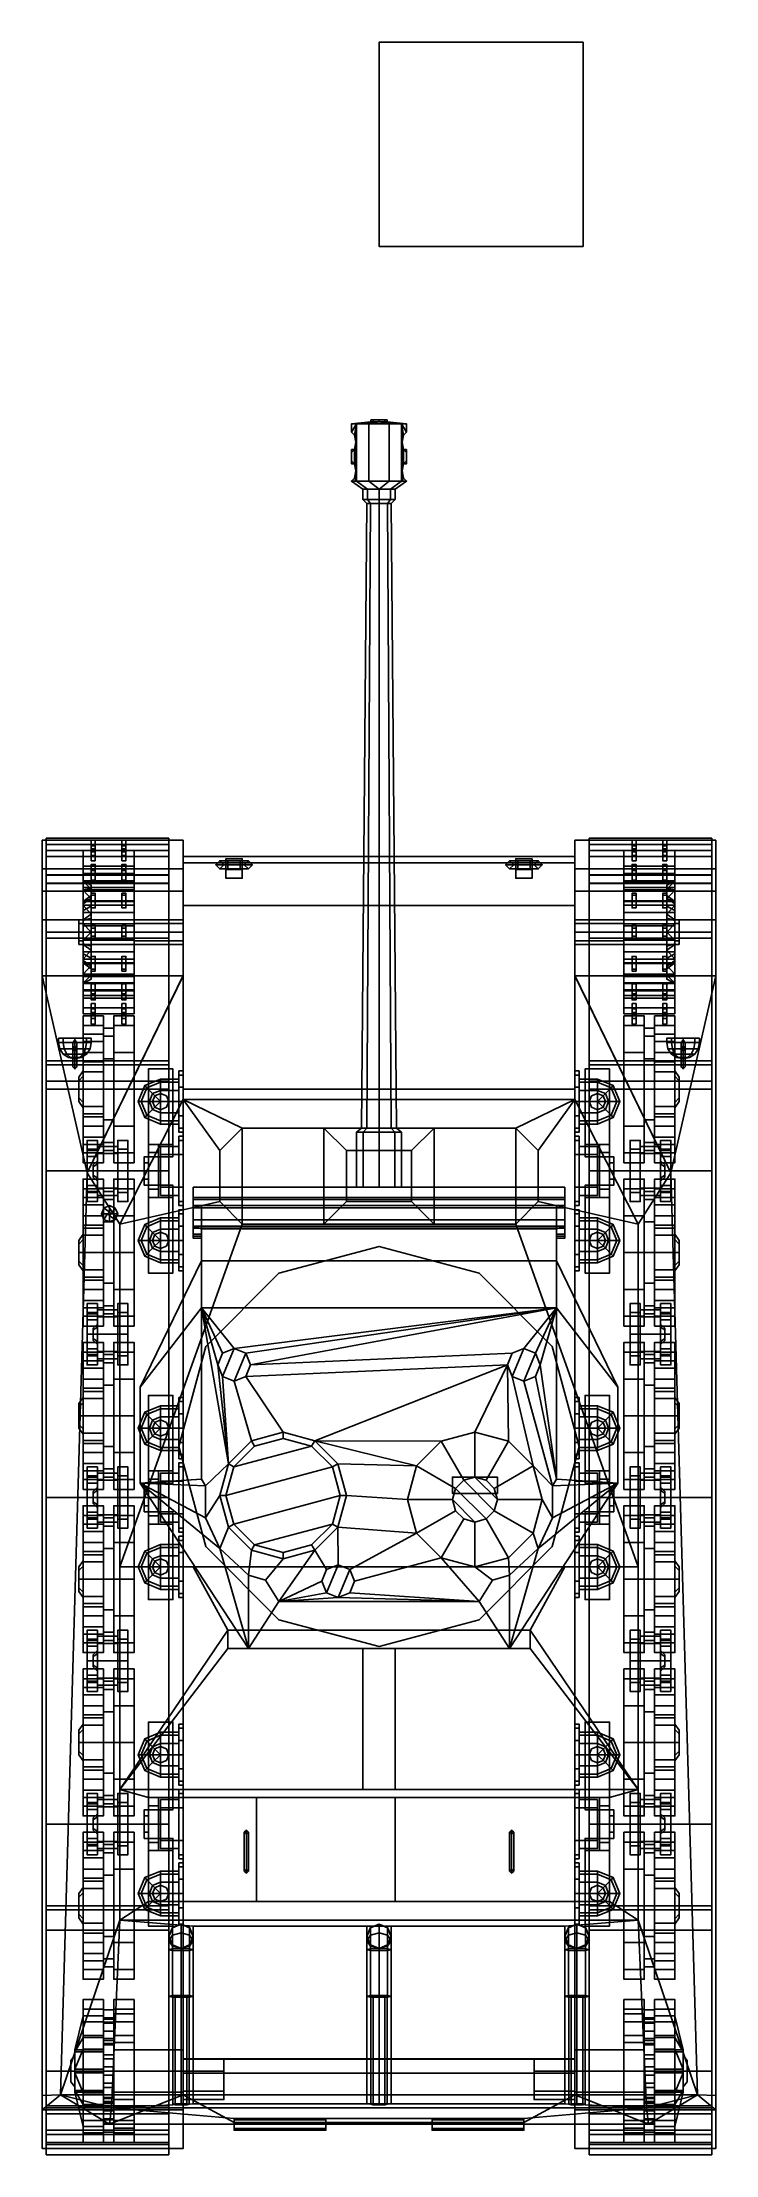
# Model space of a CAD drawing. Header units: millimetres. Extents: x -1.7 to 1.6, y -3.2 to 7.1.
import ezdxf

# ---------------------------------------------------------------- set-up
doc = ezdxf.new("R2010")
doc.units = ezdxf.units.MM
doc.header["$MEASUREMENT"] = 0
for name, color, linetype in [('barrel', 1, 'Continuous'), ('fenders', 6, 'Continuous'), ('sleeve', 5, 'Continuous'), ('suspension', 5, 'Continuous'), ('tracks', 3, 'Continuous'), ('turret', 2, 'Continuous'), ('wheels', 2, 'Continuous')]:
    doc.layers.add(name, color=color, linetype=linetype)

msp = doc.modelspace()

# ---------------------------------------------------------------- linework, layer by layer
for points in [[(1, 7.15, -5.72), (1, 7.15, -6.72), (0, 7.15, -6.72), (0, 7.15, -5.72)], [(1, 7.15, -6.72), (1, 6.15, -6.72), (0, 6.15, -6.72), (0, 7.15, -6.72)], [(0, 7.15, -6.72), (0, 6.15, -6.72), (0, 6.15, -5.72), (0, 7.15, -5.72)], [(0, 7.15, -5.72), (0, 6.15, -5.72), (1, 6.15, -5.72), (1, 7.15, -5.72)], [(1, 6.15, -5.72), (1, 6.15, -6.72), (1, 7.15, -6.72), (1, 7.15, -5.72)], [(0, 6.15, -5.72), (0, 6.15, -6.72), (1, 6.15, -6.72), (1, 6.15, -5.72)], [(-0.96, 3.16, 1.16), (-0.96, 3.13, 1.079), (-0.96, 1.97, 1.76), (-0.96, 2.02, 1.82)], [(0.96, 2.02, 1.82), (0.96, 3.16, 1.16), (-0.96, 3.16, 1.16), (-0.96, 2.02, 1.82)], [(0.96, 3.16, 1.16), (0.96, 3.13, 1.079), (-0.96, 3.13, 1.079), (-0.96, 3.16, 1.16)], [(0.96, 3.13, 1.079), (0.96, 2.92, 0.51), (-0.96, 2.92, 0.51), (-0.96, 3.13, 1.079)], [(-0.96, 2.92, 0.51), (-0.96, 2.11, 0.51), (-0.96, 2.11, 0.76), (-0.96, 3.13, 1.079)], [(-0.96, 3.13, 1.079), (-0.96, -2.907, 1.16), (-0.96, -2.907, 1.16), (-0.96, 2.577, 1.404)], [(-0.96, 3.13, 1.079), (-0.96, 2.11, 0.76), (-0.96, 2.09, 0.85), (-0.96, 3.13, 1.079)], [(-0.96, 3.13, 1.079), (-0.96, 2.09, 0.85), (-0.96, 2.03, 0.91), (-0.96, 3.13, 1.079)], [(-0.96, 3.13, 1.079), (-0.96, 2.03, 0.91), (-0.96, 1.96, 0.93), (-0.96, 3.13, 1.079)], [(-0.96, 1.96, 0.93), (-0.96, -1.92, 0.93), (-0.96, -2.907, 1.16), (-0.96, 3.13, 1.079)], [(-0.74, 3.14, 0.74), (-0.74, 3.12, 0.72), (-0.8, 3.12, 0.77), (-0.78, 3.14, 0.78)], [(-0.78, 3.14, 0.78), (-0.8, 3.12, 0.77), (-0.8, 3.12, 0.96), (-0.78, 3.14, 0.94)], [(-0.75, 3.12, 0.96), (-0.75, 3.14, 0.94), (-0.78, 3.14, 0.94), (-0.8, 3.12, 0.96)], [(-0.74, 3.12, 0.72), (-0.74, 3.1, 0.74), (-0.78, 3.1, 0.78), (-0.8, 3.12, 0.77)], [(-0.8, 3.12, 0.77), (-0.78, 3.1, 0.78), (-0.78, 3.1, 0.94), (-0.8, 3.12, 0.96)], [(-0.75, 3.1, 0.94), (-0.75, 3.12, 0.96), (-0.8, 3.12, 0.96), (-0.78, 3.1, 0.94)], [(-0.74, 3.12, 0.76), (-0.74, 3.14, 0.74), (-0.78, 3.14, 0.78), (-0.76, 3.12, 0.79)], [(-0.76, 3.12, 0.79), (-0.78, 3.14, 0.78), (-0.78, 3.14, 0.94), (-0.76, 3.12, 0.92)], [(-0.75, 3.14, 0.94), (-0.75, 3.12, 0.92), (-0.76, 3.12, 0.92), (-0.78, 3.14, 0.94)], [(-0.74, 3.1, 0.74), (-0.74, 3.12, 0.76), (-0.76, 3.12, 0.79), (-0.78, 3.1, 0.78)], [(-0.78, 3.1, 0.78), (-0.76, 3.12, 0.79), (-0.76, 3.12, 0.92), (-0.78, 3.1, 0.94)], [(-0.75, 3.12, 0.92), (-0.75, 3.1, 0.94), (-0.78, 3.1, 0.94), (-0.76, 3.12, 0.92)], [(-0.75, 3.15, 0.9), (-0.75, 3.054, 0.874), (-0.75, 3.097, 0.99), (-0.75, 3.15, 0.99)], [(-0.75, 3.15, 0.99), (-0.75, 3.097, 0.99), (-0.67, 3.097, 0.99), (-0.67, 3.15, 0.99)], [(-0.67, 3.15, 0.99), (-0.67, 3.15, 0.9), (-0.75, 3.15, 0.9), (-0.75, 3.15, 0.99)], [(-0.67, 3.15, 0.9), (-0.67, 3.054, 0.874), (-0.75, 3.054, 0.874), (-0.75, 3.15, 0.9)], [(-0.68, 3.14, 0.74), (-0.68, 3.12, 0.72), (-0.74, 3.12, 0.72), (-0.74, 3.14, 0.74)], [(-0.68, 3.12, 0.76), (-0.68, 3.14, 0.74), (-0.74, 3.14, 0.74), (-0.74, 3.12, 0.76)], [(-0.68, 3.12, 0.72), (-0.68, 3.1, 0.74), (-0.74, 3.1, 0.74), (-0.74, 3.12, 0.72)], [(-0.68, 3.1, 0.74), (-0.68, 3.12, 0.76), (-0.74, 3.12, 0.76), (-0.74, 3.1, 0.74)], [(-0.68, 3.12, 0.72), (-0.68, 3.14, 0.74), (-0.64, 3.14, 0.78), (-0.62, 3.12, 0.77)], [(-0.68, 3.14, 0.74), (-0.68, 3.12, 0.76), (-0.66, 3.12, 0.79), (-0.64, 3.14, 0.78)], [(-0.68, 3.1, 0.74), (-0.68, 3.12, 0.72), (-0.62, 3.12, 0.77), (-0.64, 3.1, 0.78)], [(-0.68, 3.12, 0.76), (-0.68, 3.1, 0.74), (-0.64, 3.1, 0.78), (-0.66, 3.12, 0.79)], [(-0.67, 3.097, 0.99), (-0.67, 3.054, 0.874), (-0.67, 3.15, 0.9), (-0.67, 3.15, 0.99)], [(-0.67, 3.12, 0.92), (-0.67, 3.14, 0.94), (-0.64, 3.14, 0.94), (-0.66, 3.12, 0.92)], [(-0.67, 3.14, 0.94), (-0.67, 3.12, 0.96), (-0.62, 3.12, 0.96), (-0.64, 3.14, 0.94)], [(-0.67, 3.1, 0.94), (-0.67, 3.12, 0.92), (-0.66, 3.12, 0.92), (-0.64, 3.1, 0.94)], [(-0.67, 3.12, 0.96), (-0.67, 3.1, 0.94), (-0.64, 3.1, 0.94), (-0.62, 3.12, 0.96)], [(-0.64, 3.14, 0.78), (-0.66, 3.12, 0.79), (-0.66, 3.12, 0.92), (-0.64, 3.14, 0.94)], [(-0.66, 3.12, 0.79), (-0.64, 3.1, 0.78), (-0.64, 3.1, 0.94), (-0.66, 3.12, 0.92)], [(-0.62, 3.12, 0.77), (-0.64, 3.14, 0.78), (-0.64, 3.14, 0.94), (-0.62, 3.12, 0.96)], [(-0.64, 3.1, 0.78), (-0.62, 3.12, 0.77), (-0.62, 3.12, 0.96), (-0.64, 3.1, 0.94)], [(0.64, 3.14, 0.78), (0.62, 3.12, 0.77), (0.62, 3.12, 0.96), (0.64, 3.14, 0.94)], [(0.68, 3.14, 0.74), (0.68, 3.12, 0.72), (0.62, 3.12, 0.77), (0.64, 3.14, 0.78)], [(0.67, 3.12, 0.96), (0.67, 3.14, 0.94), (0.64, 3.14, 0.94), (0.62, 3.12, 0.96)], [(0.62, 3.12, 0.77), (0.64, 3.1, 0.78), (0.64, 3.1, 0.94), (0.62, 3.12, 0.96)], [(0.68, 3.12, 0.72), (0.68, 3.1, 0.74), (0.64, 3.1, 0.78), (0.62, 3.12, 0.77)], [(0.67, 3.1, 0.94), (0.67, 3.12, 0.96), (0.62, 3.12, 0.96), (0.64, 3.1, 0.94)], [(0.66, 3.12, 0.79), (0.64, 3.14, 0.78), (0.64, 3.14, 0.94), (0.66, 3.12, 0.92)], [(0.68, 3.12, 0.76), (0.68, 3.14, 0.74), (0.64, 3.14, 0.78), (0.66, 3.12, 0.79)], [(0.67, 3.14, 0.94), (0.67, 3.12, 0.92), (0.66, 3.12, 0.92), (0.64, 3.14, 0.94)], [(0.64, 3.1, 0.78), (0.66, 3.12, 0.79), (0.66, 3.12, 0.92), (0.64, 3.1, 0.94)], [(0.68, 3.1, 0.74), (0.68, 3.12, 0.76), (0.66, 3.12, 0.79), (0.64, 3.1, 0.78)], [(0.67, 3.12, 0.92), (0.67, 3.1, 0.94), (0.64, 3.1, 0.94), (0.66, 3.12, 0.92)], [(0.75, 3.15, 0.9), (0.75, 3.054, 0.874), (0.67, 3.054, 0.874), (0.67, 3.15, 0.9)], [(0.67, 3.15, 0.9), (0.67, 3.054, 0.874), (0.67, 3.097, 0.99), (0.67, 3.15, 0.99)], [(0.67, 3.15, 0.99), (0.67, 3.097, 0.99), (0.75, 3.097, 0.99), (0.75, 3.15, 0.99)], [(0.75, 3.15, 0.99), (0.75, 3.15, 0.9), (0.67, 3.15, 0.9), (0.67, 3.15, 0.99)], [(0.74, 3.12, 0.76), (0.74, 3.14, 0.74), (0.68, 3.14, 0.74), (0.68, 3.12, 0.76)], [(0.74, 3.14, 0.74), (0.74, 3.12, 0.72), (0.68, 3.12, 0.72), (0.68, 3.14, 0.74)], [(0.74, 3.1, 0.74), (0.74, 3.12, 0.76), (0.68, 3.12, 0.76), (0.68, 3.1, 0.74)], [(0.74, 3.12, 0.72), (0.74, 3.1, 0.74), (0.68, 3.1, 0.74), (0.68, 3.12, 0.72)], [(0.74, 3.14, 0.74), (0.74, 3.12, 0.76), (0.76, 3.12, 0.79), (0.78, 3.14, 0.78)], [(0.74, 3.12, 0.72), (0.74, 3.14, 0.74), (0.78, 3.14, 0.78), (0.8, 3.12, 0.77)], [(0.74, 3.12, 0.76), (0.74, 3.1, 0.74), (0.78, 3.1, 0.78), (0.76, 3.12, 0.79)], [(0.74, 3.1, 0.74), (0.74, 3.12, 0.72), (0.8, 3.12, 0.77), (0.78, 3.1, 0.78)], [(0.75, 3.097, 0.99), (0.75, 3.054, 0.874), (0.75, 3.15, 0.9), (0.75, 3.15, 0.99)], [(0.75, 3.14, 0.94), (0.75, 3.12, 0.96), (0.8, 3.12, 0.96), (0.78, 3.14, 0.94)], [(0.75, 3.12, 0.92), (0.75, 3.14, 0.94), (0.78, 3.14, 0.94), (0.76, 3.12, 0.92)], [(0.75, 3.12, 0.96), (0.75, 3.1, 0.94), (0.78, 3.1, 0.94), (0.8, 3.12, 0.96)], [(0.75, 3.1, 0.94), (0.75, 3.12, 0.92), (0.76, 3.12, 0.92), (0.78, 3.1, 0.94)], [(0.78, 3.14, 0.78), (0.76, 3.12, 0.79), (0.76, 3.12, 0.92), (0.78, 3.14, 0.94)], [(0.76, 3.12, 0.79), (0.78, 3.1, 0.78), (0.78, 3.1, 0.94), (0.76, 3.12, 0.92)], [(0.8, 3.12, 0.77), (0.78, 3.14, 0.78), (0.78, 3.14, 0.94), (0.8, 3.12, 0.96)], [(0.78, 3.1, 0.78), (0.8, 3.12, 0.77), (0.8, 3.12, 0.96), (0.78, 3.1, 0.94)], [(0.96, 1.97, 1.76), (0.96, 3.13, 1.079), (0.96, 3.16, 1.16), (0.96, 2.02, 1.82)], [(0.96, -2.907, 1.16), (0.96, -2.907, 1.16), (0.96, 3.13, 1.079), (0.96, 2.577, 1.404)], [(0.96, -1.92, 0.93), (0.96, 1.96, 0.93), (0.96, 3.13, 1.079), (0.96, -2.907, 1.16)], [(0.96, 2.11, 0.51), (0.96, 2.92, 0.51), (0.96, 3.13, 1.079), (0.96, 2.11, 0.76)], [(0.96, 2.11, 0.76), (0.96, 3.13, 1.079), (0.96, 3.13, 1.079), (0.96, 2.09, 0.85)], [(0.96, 2.09, 0.85), (0.96, 3.13, 1.079), (0.96, 3.13, 1.079), (0.96, 2.03, 0.91)], [(0.96, 2.03, 0.91), (0.96, 3.13, 1.079), (0.96, 3.13, 1.079), (0.96, 1.96, 0.93)], [(0.96, 2.92, 0.51), (0.96, -2.73, 0.51), (-0.96, -2.73, 0.51), (-0.96, 2.92, 0.51)], [(-0.96, 2.577, 1.404), (-1.43, 1.61, 1.361), (-1.27, 1.36, 1.76), (-0.96, 1.97, 1.76)], [(0.96, 1.97, 1.76), (1.27, 1.36, 1.76), (1.43, 1.61, 1.361), (0.96, 2.577, 1.404)], [(-1.547, 2.27, 1.707), (-1.57, 2.27, 1.65), (-1.57, 2.25, 1.65), (-1.547, 2.25, 1.707)], [(-1.57, 2.27, 1.65), (-1.547, 2.27, 1.593), (-1.547, 2.25, 1.593), (-1.57, 2.25, 1.65)], [(-1.57, 2.27, 1.65), (-1.433, 2.27, 1.707), (-1.41, 2.27, 1.65), (-1.547, 2.27, 1.593)], [(-1.547, 2.27, 1.707), (-1.49, 2.27, 1.73), (-1.433, 2.27, 1.707), (-1.57, 2.27, 1.65)], [(-1.564, 2.219, 1.65), (-1.57, 2.25, 1.65), (-1.547, 2.25, 1.593), (-1.542, 2.219, 1.598)], [(-1.542, 2.219, 1.702), (-1.547, 2.25, 1.707), (-1.57, 2.25, 1.65), (-1.564, 2.219, 1.65)], [(-1.547, 2.193, 1.65), (-1.564, 2.219, 1.65), (-1.542, 2.219, 1.598), (-1.53, 2.193, 1.61)], [(-1.53, 2.193, 1.69), (-1.542, 2.219, 1.702), (-1.564, 2.219, 1.65), (-1.547, 2.193, 1.65)], [(-1.49, 2.27, 1.73), (-1.547, 2.27, 1.707), (-1.547, 2.25, 1.707), (-1.49, 2.25, 1.73)], [(-1.547, 2.27, 1.593), (-1.49, 2.27, 1.57), (-1.49, 2.25, 1.57), (-1.547, 2.25, 1.593)], [(-1.547, 2.27, 1.593), (-1.41, 2.27, 1.65), (-1.433, 2.27, 1.593), (-1.49, 2.27, 1.57)], [(-1.542, 2.219, 1.598), (-1.547, 2.25, 1.593), (-1.49, 2.25, 1.57), (-1.49, 2.219, 1.576)], [(-1.49, 2.219, 1.724), (-1.49, 2.25, 1.73), (-1.547, 2.25, 1.707), (-1.542, 2.219, 1.702)], [(-1.521, 2.176, 1.65), (-1.547, 2.193, 1.65), (-1.53, 2.193, 1.61), (-1.512, 2.176, 1.628)], [(-1.512, 2.176, 1.672), (-1.53, 2.193, 1.69), (-1.547, 2.193, 1.65), (-1.521, 2.176, 1.65)], [(-1.53, 2.193, 1.61), (-1.542, 2.219, 1.598), (-1.49, 2.219, 1.576), (-1.49, 2.193, 1.593)], [(-1.49, 2.193, 1.707), (-1.49, 2.219, 1.724), (-1.542, 2.219, 1.702), (-1.53, 2.193, 1.69)], [(-1.512, 2.176, 1.628), (-1.53, 2.193, 1.61), (-1.49, 2.193, 1.593), (-1.49, 2.176, 1.619)], [(-1.49, 2.176, 1.681), (-1.49, 2.193, 1.707), (-1.53, 2.193, 1.69), (-1.512, 2.176, 1.672)], [(-1.49, 2.17, 1.65), (-1.521, 2.176, 1.65), (-1.512, 2.176, 1.628), (-1.49, 2.17, 1.65)], [(-1.49, 2.17, 1.65), (-1.512, 2.176, 1.672), (-1.521, 2.176, 1.65), (-1.49, 2.17, 1.65)], [(-1.49, 2.17, 1.65), (-1.512, 2.176, 1.628), (-1.49, 2.176, 1.619), (-1.49, 2.17, 1.65)], [(-1.49, 2.17, 1.65), (-1.49, 2.176, 1.681), (-1.512, 2.176, 1.672), (-1.49, 2.17, 1.65)], [(-1.49, 2.26, 1.38), (-1.5, 2.25, 1.38), (-1.5, 2.22, 1.59), (-1.49, 2.232, 1.574)], [(-1.5, 2.25, 1.38), (-1.5, 2.13, 1.38), (-1.5, 2.22, 1.59)], [(-1.5, 2.13, 1.38), (-1.49, 2.12, 1.38), (-1.49, 2.207, 1.584), (-1.5, 2.22, 1.59)], [(-1.433, 2.27, 1.707), (-1.49, 2.27, 1.73), (-1.49, 2.25, 1.73), (-1.433, 2.25, 1.707)], [(-1.49, 2.27, 1.57), (-1.433, 2.27, 1.593), (-1.433, 2.25, 1.593), (-1.49, 2.25, 1.57)], [(-1.48, 2.25, 1.38), (-1.49, 2.26, 1.38), (-1.49, 2.232, 1.574), (-1.48, 2.22, 1.59)], [(-1.49, 2.219, 1.576), (-1.49, 2.25, 1.57), (-1.433, 2.25, 1.593), (-1.438, 2.219, 1.598)], [(-1.438, 2.219, 1.702), (-1.433, 2.25, 1.707), (-1.49, 2.25, 1.73), (-1.49, 2.219, 1.724)], [(-1.49, 2.12, 1.38), (-1.48, 2.13, 1.38), (-1.48, 2.22, 1.59), (-1.49, 2.207, 1.584)], [(-1.49, 2.193, 1.593), (-1.49, 2.219, 1.576), (-1.438, 2.219, 1.598), (-1.45, 2.193, 1.61)], [(-1.45, 2.193, 1.69), (-1.438, 2.219, 1.702), (-1.49, 2.219, 1.724), (-1.49, 2.193, 1.707)], [(-1.49, 2.176, 1.619), (-1.49, 2.193, 1.593), (-1.45, 2.193, 1.61), (-1.468, 2.176, 1.628)], [(-1.468, 2.176, 1.672), (-1.45, 2.193, 1.69), (-1.49, 2.193, 1.707), (-1.49, 2.176, 1.681)], [(-1.49, 2.17, 1.65), (-1.49, 2.176, 1.619), (-1.468, 2.176, 1.628), (-1.49, 2.17, 1.65)], [(-1.49, 2.17, 1.65), (-1.468, 2.176, 1.628), (-1.459, 2.176, 1.65), (-1.49, 2.17, 1.65)], [(-1.49, 2.17, 1.65), (-1.459, 2.176, 1.65), (-1.468, 2.176, 1.672), (-1.49, 2.17, 1.65)], [(-1.49, 2.17, 1.65), (-1.468, 2.176, 1.672), (-1.49, 2.176, 1.681), (-1.49, 2.17, 1.65)], [(-1.48, 2.13, 1.38), (-1.48, 2.25, 1.38), (-1.48, 2.22, 1.59)], [(-1.468, 2.176, 1.628), (-1.45, 2.193, 1.61), (-1.433, 2.193, 1.65), (-1.459, 2.176, 1.65)], [(-1.459, 2.176, 1.65), (-1.433, 2.193, 1.65), (-1.45, 2.193, 1.69), (-1.468, 2.176, 1.672)], [(-1.45, 2.193, 1.61), (-1.438, 2.219, 1.598), (-1.416, 2.219, 1.65), (-1.433, 2.193, 1.65)], [(-1.433, 2.193, 1.65), (-1.416, 2.219, 1.65), (-1.438, 2.219, 1.702), (-1.45, 2.193, 1.69)], [(-1.438, 2.219, 1.598), (-1.433, 2.25, 1.593), (-1.41, 2.25, 1.65), (-1.416, 2.219, 1.65)], [(-1.416, 2.219, 1.65), (-1.41, 2.25, 1.65), (-1.433, 2.25, 1.707), (-1.438, 2.219, 1.702)], [(-1.41, 2.27, 1.65), (-1.433, 2.27, 1.707), (-1.433, 2.25, 1.707), (-1.41, 2.25, 1.65)], [(-1.433, 2.27, 1.593), (-1.41, 2.27, 1.65), (-1.41, 2.25, 1.65), (-1.433, 2.25, 1.593)], [(1.433, 2.27, 1.707), (1.49, 2.27, 1.73), (1.547, 2.27, 1.707), (1.41, 2.27, 1.65)], [(1.41, 2.27, 1.65), (1.547, 2.27, 1.707), (1.57, 2.27, 1.65), (1.433, 2.27, 1.593)], [(1.41, 2.27, 1.65), (1.433, 2.27, 1.593), (1.433, 2.25, 1.593), (1.41, 2.25, 1.65)], [(1.433, 2.27, 1.707), (1.41, 2.27, 1.65), (1.41, 2.25, 1.65), (1.433, 2.25, 1.707)], [(1.438, 2.219, 1.702), (1.433, 2.25, 1.707), (1.41, 2.25, 1.65), (1.416, 2.219, 1.65)], [(1.416, 2.219, 1.65), (1.41, 2.25, 1.65), (1.433, 2.25, 1.593), (1.438, 2.219, 1.598)], [(1.45, 2.193, 1.69), (1.438, 2.219, 1.702), (1.416, 2.219, 1.65), (1.433, 2.193, 1.65)], [(1.433, 2.193, 1.65), (1.416, 2.219, 1.65), (1.438, 2.219, 1.598), (1.45, 2.193, 1.61)], [(1.49, 2.27, 1.73), (1.433, 2.27, 1.707), (1.433, 2.25, 1.707), (1.49, 2.25, 1.73)], [(1.433, 2.27, 1.593), (1.57, 2.27, 1.65), (1.547, 2.27, 1.593), (1.49, 2.27, 1.57)], [(1.433, 2.27, 1.593), (1.49, 2.27, 1.57), (1.49, 2.25, 1.57), (1.433, 2.25, 1.593)], [(1.49, 2.219, 1.724), (1.49, 2.25, 1.73), (1.433, 2.25, 1.707), (1.438, 2.219, 1.702)], [(1.438, 2.219, 1.598), (1.433, 2.25, 1.593), (1.49, 2.25, 1.57), (1.49, 2.219, 1.576)], [(1.468, 2.176, 1.672), (1.45, 2.193, 1.69), (1.433, 2.193, 1.65), (1.459, 2.176, 1.65)], [(1.459, 2.176, 1.65), (1.433, 2.193, 1.65), (1.45, 2.193, 1.61), (1.468, 2.176, 1.628)], [(1.49, 2.193, 1.707), (1.49, 2.219, 1.724), (1.438, 2.219, 1.702), (1.45, 2.193, 1.69)], [(1.45, 2.193, 1.61), (1.438, 2.219, 1.598), (1.49, 2.219, 1.576), (1.49, 2.193, 1.593)], [(1.49, 2.176, 1.681), (1.49, 2.193, 1.707), (1.45, 2.193, 1.69), (1.468, 2.176, 1.672)], [(1.468, 2.176, 1.628), (1.45, 2.193, 1.61), (1.49, 2.193, 1.593), (1.49, 2.176, 1.619)], [(1.49, 2.17, 1.65), (1.468, 2.176, 1.672), (1.459, 2.176, 1.65), (1.49, 2.17, 1.65)], [(1.49, 2.17, 1.65), (1.459, 2.176, 1.65), (1.468, 2.176, 1.628), (1.49, 2.17, 1.65)], [(1.49, 2.17, 1.65), (1.49, 2.176, 1.681), (1.468, 2.176, 1.672), (1.49, 2.17, 1.65)], [(1.49, 2.17, 1.65), (1.468, 2.176, 1.628), (1.49, 2.176, 1.619), (1.49, 2.17, 1.65)], [(1.49, 2.26, 1.38), (1.48, 2.25, 1.38), (1.48, 2.22, 1.59), (1.49, 2.232, 1.574)], [(1.48, 2.25, 1.38), (1.48, 2.13, 1.38), (1.48, 2.22, 1.59)], [(1.48, 2.13, 1.38), (1.49, 2.12, 1.38), (1.49, 2.207, 1.584), (1.48, 2.22, 1.59)], [(1.547, 2.27, 1.707), (1.49, 2.27, 1.73), (1.49, 2.25, 1.73), (1.547, 2.25, 1.707)], [(1.49, 2.27, 1.57), (1.547, 2.27, 1.593), (1.547, 2.25, 1.593), (1.49, 2.25, 1.57)], [(1.5, 2.25, 1.38), (1.49, 2.26, 1.38), (1.49, 2.232, 1.574), (1.5, 2.22, 1.59)], [(1.542, 2.219, 1.702), (1.547, 2.25, 1.707), (1.49, 2.25, 1.73), (1.49, 2.219, 1.724)], [(1.49, 2.219, 1.576), (1.49, 2.25, 1.57), (1.547, 2.25, 1.593), (1.542, 2.219, 1.598)], [(1.49, 2.12, 1.38), (1.5, 2.13, 1.38), (1.5, 2.22, 1.59), (1.49, 2.207, 1.584)], [(1.53, 2.193, 1.69), (1.542, 2.219, 1.702), (1.49, 2.219, 1.724), (1.49, 2.193, 1.707)], [(1.49, 2.193, 1.593), (1.49, 2.219, 1.576), (1.542, 2.219, 1.598), (1.53, 2.193, 1.61)], [(1.512, 2.176, 1.672), (1.53, 2.193, 1.69), (1.49, 2.193, 1.707), (1.49, 2.176, 1.681)], [(1.49, 2.176, 1.619), (1.49, 2.193, 1.593), (1.53, 2.193, 1.61), (1.512, 2.176, 1.628)], [(1.49, 2.17, 1.65), (1.512, 2.176, 1.672), (1.49, 2.176, 1.681), (1.49, 2.17, 1.65)], [(1.49, 2.17, 1.65), (1.521, 2.176, 1.65), (1.512, 2.176, 1.672), (1.49, 2.17, 1.65)], [(1.49, 2.17, 1.65), (1.512, 2.176, 1.628), (1.521, 2.176, 1.65), (1.49, 2.17, 1.65)], [(1.49, 2.17, 1.65), (1.49, 2.176, 1.619), (1.512, 2.176, 1.628), (1.49, 2.17, 1.65)], [(1.5, 2.13, 1.38), (1.5, 2.25, 1.38), (1.5, 2.22, 1.59)], [(1.521, 2.176, 1.65), (1.547, 2.193, 1.65), (1.53, 2.193, 1.69), (1.512, 2.176, 1.672)], [(1.512, 2.176, 1.628), (1.53, 2.193, 1.61), (1.547, 2.193, 1.65), (1.521, 2.176, 1.65)], [(1.547, 2.193, 1.65), (1.564, 2.219, 1.65), (1.542, 2.219, 1.702), (1.53, 2.193, 1.69)], [(1.53, 2.193, 1.61), (1.542, 2.219, 1.598), (1.564, 2.219, 1.65), (1.547, 2.193, 1.65)], [(1.564, 2.219, 1.65), (1.57, 2.25, 1.65), (1.547, 2.25, 1.707), (1.542, 2.219, 1.702)], [(1.542, 2.219, 1.598), (1.547, 2.25, 1.593), (1.57, 2.25, 1.65), (1.564, 2.219, 1.65)], [(1.547, 2.27, 1.593), (1.57, 2.27, 1.65), (1.57, 2.25, 1.65), (1.547, 2.25, 1.593)], [(1.57, 2.27, 1.65), (1.547, 2.27, 1.707), (1.547, 2.25, 1.707), (1.57, 2.25, 1.65)], [(-0.78, 1.72, 1.76), (-0.96, 1.97, 1.76), (-1.27, 1.36, 1.76), (-0.78, 1.47, 1.76)], [(-0.96, 2.02, 1.82), (-0.96, 1.97, 1.76), (0.96, 1.97, 1.76), (0.96, 2.02, 1.82)], [(-0.96, 1.97, 1.76), (-0.67, 1.83, 1.76), (0.67, 1.83, 1.76), (0.96, 1.97, 1.76)], [(-0.67, 1.83, 1.76), (-0.96, 1.97, 1.76), (-0.96, 1.97, 1.76), (-0.78, 1.72, 1.76)], [(0.78, 1.72, 1.76), (0.96, 1.97, 1.76), (0.96, 1.97, 1.76), (0.67, 1.83, 1.76)], [(0.78, 1.47, 1.76), (1.27, 1.36, 1.76), (0.96, 1.97, 1.76), (0.78, 1.72, 1.76)], [(-0.96, 1.89, 0.91), (-0.96, 1.35, 0.91), (-0.96, 1.28, 0.93), (-0.96, 1.96, 0.93)], [(-0.96, 1.7, 0.88), (-0.96, 1.54, 0.88), (-0.96, 1.35, 0.91), (-0.96, 1.89, 0.91)], [(-0.96, 1.83, 0.85), (-0.96, 1.77, 0.84), (-0.96, 1.7, 0.88), (-0.96, 1.89, 0.91)], [(0.96, 1.35, 0.91), (0.96, 1.89, 0.91), (0.96, 1.96, 0.93), (0.96, 1.28, 0.93)], [(0.96, 1.77, 0.84), (0.96, 1.83, 0.85), (0.96, 1.89, 0.91), (0.96, 1.7, 0.88)], [(0.96, 1.54, 0.88), (0.96, 1.7, 0.88), (0.96, 1.89, 0.91), (0.96, 1.35, 0.91)], [(-0.96, 1.81, 0.76), (-0.96, 1.79, 0.8), (-0.96, 1.77, 0.84), (-0.96, 1.83, 0.85)], [(-0.96, 1.81, 0.51), (-0.96, 1.79, 0.51), (-0.96, 1.79, 0.8), (-0.96, 1.81, 0.76)], [(-0.67, 1.36, 1.79), (-0.67, 1.83, 1.79), (-0.78, 1.72, 1.79), (-0.78, 1.47, 1.79)], [(-0.67, 1.83, 1.79), (-0.67, 1.83, 1.76), (-0.78, 1.72, 1.76), (-0.78, 1.72, 1.79)], [(-0.27, 1.83, 1.79), (-0.27, 1.83, 1.76), (-0.67, 1.83, 1.76), (-0.67, 1.83, 1.79)], [(-0.67, 1.83, 1.79), (-0.67, 1.36, 1.79), (-0.27, 1.36, 1.79), (-0.27, 1.83, 1.79)], [(-0.16, 1.72, 1.79), (-0.16, 1.72, 1.76), (-0.27, 1.83, 1.76), (-0.27, 1.83, 1.79)], [(-0.27, 1.83, 1.79), (-0.27, 1.36, 1.79), (-0.16, 1.47, 1.79), (-0.16, 1.72, 1.79)], [(0.27, 1.83, 1.76), (-0.27, 1.83, 1.76), (-0.16, 1.72, 1.76), (0.16, 1.72, 1.76)], [(0.27, 1.36, 1.79), (0.27, 1.83, 1.79), (0.16, 1.72, 1.79), (0.16, 1.47, 1.79)], [(0.27, 1.83, 1.79), (0.27, 1.83, 1.76), (0.16, 1.72, 1.76), (0.16, 1.72, 1.79)], [(0.27, 1.83, 1.79), (0.27, 1.36, 1.79), (0.67, 1.36, 1.79), (0.67, 1.83, 1.79)], [(0.67, 1.83, 1.79), (0.67, 1.83, 1.76), (0.27, 1.83, 1.76), (0.27, 1.83, 1.79)], [(0.67, 1.83, 1.79), (0.67, 1.36, 1.79), (0.78, 1.47, 1.79), (0.78, 1.72, 1.79)], [(0.78, 1.72, 1.79), (0.78, 1.72, 1.76), (0.67, 1.83, 1.76), (0.67, 1.83, 1.79)], [(0.96, 1.79, 0.8), (0.96, 1.81, 0.76), (0.96, 1.83, 0.85), (0.96, 1.77, 0.84)], [(0.96, 1.79, 0.51), (0.96, 1.81, 0.51), (0.96, 1.81, 0.76), (0.96, 1.79, 0.8)], [(-0.78, 1.72, 1.79), (-0.78, 1.72, 1.76), (-0.78, 1.47, 1.76), (-0.78, 1.47, 1.79)], [(-0.16, 1.47, 1.79), (-0.16, 1.47, 1.76), (-0.16, 1.72, 1.76), (-0.16, 1.72, 1.79)], [(-0.16, 1.47, 1.76), (0.16, 1.47, 1.76), (0.16, 1.72, 1.76), (-0.16, 1.72, 1.76)], [(0.16, 1.72, 1.79), (0.16, 1.72, 1.76), (0.16, 1.47, 1.76), (0.16, 1.47, 1.79)], [(0.78, 1.47, 1.79), (0.78, 1.47, 1.76), (0.78, 1.72, 1.76), (0.78, 1.72, 1.79)], [(-1.27, -2.05, 1.76), (-1.27, 1.36, 1.76), (-1.43, 1.61, 1.361), (-1.56, -2.907, 1.16)], [(1.56, -2.907, 1.16), (1.43, 1.61, 1.361), (1.27, 1.36, 1.76), (1.27, -2.05, 1.76)], [(-1.32, 1.45, 1.7), (-1.348, 1.438, 1.7), (-1.32, 1.42, 1.75)], [(-1.292, 1.438, 1.7), (-1.32, 1.45, 1.7), (-1.32, 1.42, 1.75), (-1.31, 1.41, 1.75)], [(-0.78, 1.47, 1.76), (-1.27, 1.36, 1.76), (-1.27, -0.32, 1.76), (-0.67, 1.36, 1.76)], [(-0.96, 1.47, 0.84), (-0.96, 1.41, 0.85), (-0.96, 1.35, 0.91), (-0.96, 1.54, 0.88)], [(-0.96, 1.45, 0.8), (-0.96, 1.43, 0.76), (-0.96, 1.41, 0.85), (-0.96, 1.47, 0.84)], [(-0.96, 1.45, 0.51), (-0.96, 1.43, 0.51), (-0.96, 1.43, 0.76), (-0.96, 1.45, 0.8)], [(-0.78, 1.47, 1.79), (-0.78, 1.47, 1.76), (-0.67, 1.36, 1.76), (-0.67, 1.36, 1.79)], [(-0.27, 1.36, 1.79), (-0.27, 1.36, 1.76), (-0.16, 1.47, 1.76), (-0.16, 1.47, 1.79)], [(-0.27, 1.36, 1.76), (0.27, 1.36, 1.76), (0.16, 1.47, 1.76), (-0.16, 1.47, 1.76)], [(0.16, 1.47, 1.79), (0.16, 1.47, 1.76), (0.27, 1.36, 1.76), (0.27, 1.36, 1.79)], [(0.67, 1.36, 1.79), (0.67, 1.36, 1.76), (0.78, 1.47, 1.76), (0.78, 1.47, 1.79)], [(0.67, 1.36, 1.76), (1.27, -0.32, 1.76), (1.27, 1.36, 1.76), (0.78, 1.47, 1.76)], [(0.96, 1.41, 0.85), (0.96, 1.47, 0.84), (0.96, 1.54, 0.88), (0.96, 1.35, 0.91)], [(0.96, 1.43, 0.76), (0.96, 1.45, 0.8), (0.96, 1.47, 0.84), (0.96, 1.41, 0.85)], [(0.96, 1.43, 0.51), (0.96, 1.45, 0.51), (0.96, 1.45, 0.8), (0.96, 1.43, 0.76)], [(-1.348, 1.438, 1.7), (-1.36, 1.41, 1.7), (-1.33, 1.41, 1.75), (-1.32, 1.42, 1.75)], [(-1.36, 1.41, 1.7), (-1.348, 1.382, 1.7), (-1.33, 1.41, 1.75)], [(-1.348, 1.382, 1.7), (-1.32, 1.37, 1.7), (-1.32, 1.4, 1.75), (-1.33, 1.41, 1.75)], [(-1.32, 1.42, 1.75), (-1.33, 1.41, 1.75), (-1.325, 1.41, 3.75), (-1.32, 1.415, 3.75)], [(-1.32, 1.42, 1.61), (-1.33, 1.41, 1.6), (-1.33, 1.41, 1.7), (-1.32, 1.42, 1.7)], [(-1.33, 1.41, 1.75), (-1.32, 1.4, 1.75), (-1.32, 1.405, 3.75), (-1.325, 1.41, 3.75)], [(-1.33, 1.41, 1.6), (-1.32, 1.4, 1.61), (-1.32, 1.4, 1.7), (-1.33, 1.41, 1.7)], [(-1.32, 1.415, 3.75), (-1.325, 1.41, 3.75), (-1.32, 1.405, 3.75), (-1.315, 1.41, 3.75)], [(-1.31, 1.41, 1.75), (-1.32, 1.42, 1.75), (-1.32, 1.415, 3.75), (-1.315, 1.41, 3.75)], [(-1.31, 1.41, 1.62), (-1.32, 1.42, 1.61), (-1.32, 1.42, 1.7), (-1.31, 1.41, 1.7)], [(-1.292, 1.382, 1.7), (-1.28, 1.41, 1.7), (-1.31, 1.41, 1.75), (-1.32, 1.4, 1.75)], [(-1.32, 1.4, 1.75), (-1.31, 1.41, 1.75), (-1.315, 1.41, 3.75), (-1.32, 1.405, 3.75)], [(-1.32, 1.4, 1.61), (-1.31, 1.41, 1.62), (-1.31, 1.41, 1.7), (-1.32, 1.4, 1.7)], [(-1.32, 1.37, 1.7), (-1.292, 1.382, 1.7), (-1.32, 1.4, 1.75)], [(-1.28, 1.41, 1.7), (-1.292, 1.438, 1.7), (-1.31, 1.41, 1.75)], [(1.27, -0.32, 1.76), (0.67, 1.36, 1.76), (-0.67, 1.36, 1.76), (-1.27, -0.32, 1.76)], [(-0.67, 1.36, 1.79), (-0.67, 1.36, 1.76), (-0.27, 1.36, 1.76), (-0.27, 1.36, 1.79)], [(0.27, 1.36, 1.79), (0.27, 1.36, 1.76), (0.67, 1.36, 1.76), (0.67, 1.36, 1.79)], [(-0.96, 1.21, 0.91), (-0.96, 0.43, 0.91), (-0.96, 0.36, 0.93), (-0.96, 1.28, 0.93)], [(0.96, 0.43, 0.91), (0.96, 1.21, 0.91), (0.96, 1.28, 0.93), (0.96, 0.36, 0.93)], [(-0.96, 1.15, 0.85), (-0.96, 0.49, 0.85), (-0.96, 0.43, 0.91), (-0.96, 1.21, 0.91)], [(-0.96, 1.13, 0.76), (-0.96, 0.51, 0.76), (-0.96, 0.49, 0.85), (-0.96, 1.15, 0.85)], [(0.96, 0.49, 0.85), (0.96, 1.15, 0.85), (0.96, 1.21, 0.91), (0.96, 0.43, 0.91)], [(0.96, 0.51, 0.76), (0.96, 1.13, 0.76), (0.96, 1.15, 0.85), (0.96, 0.49, 0.85)], [(-0.96, 1.13, 0.51), (-0.96, 0.51, 0.51), (-0.96, 0.51, 0.76), (-0.96, 1.13, 0.76)], [(0.96, 0.51, 0.51), (0.96, 1.13, 0.51), (0.96, 1.13, 0.76), (0.96, 0.51, 0.76)], [(-0.96, 0.29, 0.91), (-0.96, -0.25, 0.91), (-0.96, -0.32, 0.93), (-0.96, 0.36, 0.93)], [(0.96, -0.25, 0.91), (0.96, 0.29, 0.91), (0.96, 0.36, 0.93), (0.96, -0.32, 0.93)], [(-0.96, 0.23, 0.85), (-0.96, 0.17, 0.84), (-0.96, 0.1, 0.88), (-0.96, 0.29, 0.91)], [(-0.96, 0.1, 0.88), (-0.96, -0.06, 0.88), (-0.96, -0.25, 0.91), (-0.96, 0.29, 0.91)], [(-0.96, 0.21, 0.76), (-0.96, 0.19, 0.8), (-0.96, 0.17, 0.84), (-0.96, 0.23, 0.85)], [(-0.96, 0.21, 0.51), (-0.96, 0.19, 0.51), (-0.96, 0.19, 0.8), (-0.96, 0.21, 0.76)], [(0.96, 0.17, 0.84), (0.96, 0.23, 0.85), (0.96, 0.29, 0.91), (0.96, 0.1, 0.88)], [(0.96, -0.06, 0.88), (0.96, 0.1, 0.88), (0.96, 0.29, 0.91), (0.96, -0.25, 0.91)], [(0.96, 0.19, 0.8), (0.96, 0.21, 0.76), (0.96, 0.23, 0.85), (0.96, 0.17, 0.84)], [(0.96, 0.19, 0.51), (0.96, 0.21, 0.51), (0.96, 0.21, 0.76), (0.96, 0.19, 0.8)], [(-0.96, -0.13, 0.84), (-0.96, -0.19, 0.85), (-0.96, -0.25, 0.91), (-0.96, -0.06, 0.88)], [(0.96, -0.19, 0.85), (0.96, -0.13, 0.84), (0.96, -0.06, 0.88), (0.96, -0.25, 0.91)], [(-0.96, -0.15, 0.8), (-0.96, -0.17, 0.76), (-0.96, -0.19, 0.85), (-0.96, -0.13, 0.84)], [(-0.96, -0.15, 0.51), (-0.96, -0.17, 0.51), (-0.96, -0.17, 0.76), (-0.96, -0.15, 0.8)], [(0.96, -0.17, 0.76), (0.96, -0.15, 0.8), (0.96, -0.13, 0.84), (0.96, -0.19, 0.85)], [(0.96, -0.17, 0.51), (0.96, -0.15, 0.51), (0.96, -0.15, 0.8), (0.96, -0.17, 0.76)], [(-0.74, -0.63, 1.83), (-0.91, -0.32, 1.83), (-1.27, -0.32, 1.83), (-1.27, -1.41, 1.83)], [(-0.91, -0.32, 1.83), (-0.91, -0.32, 1.76), (-1.27, -0.32, 1.76), (-1.27, -0.32, 1.83)], [(-1.27, -1.41, 1.83), (-1.27, -0.32, 1.83), (-1.27, -0.32, 1.76), (-1.27, -1.41, 1.76)], [(-0.96, -0.39, 0.91), (-0.96, -1.17, 0.91), (-0.96, -1.24, 0.93), (-0.96, -0.32, 0.93)], [(-0.96, -0.45, 0.85), (-0.96, -1.11, 0.85), (-0.96, -1.17, 0.91), (-0.96, -0.39, 0.91)], [(-0.74, -0.63, 1.83), (-0.74, -0.63, 1.76), (-0.91, -0.32, 1.76), (-0.91, -0.32, 1.83)], [(0.74, -0.63, 1.76), (0.91, -0.32, 1.76), (-0.91, -0.32, 1.76), (-0.74, -0.63, 1.76)], [(1.27, -1.41, 1.83), (1.27, -0.32, 1.83), (0.91, -0.32, 1.83), (0.74, -0.63, 1.83)], [(0.74, -0.63, 1.83), (0.91, -0.32, 1.83), (0.91, -0.32, 1.76), (0.74, -0.63, 1.76)], [(1.27, -0.32, 1.83), (1.27, -0.32, 1.76), (0.91, -0.32, 1.76), (0.91, -0.32, 1.83)], [(0.96, -1.17, 0.91), (0.96, -0.39, 0.91), (0.96, -0.32, 0.93), (0.96, -1.24, 0.93)], [(0.96, -1.11, 0.85), (0.96, -0.45, 0.85), (0.96, -0.39, 0.91), (0.96, -1.17, 0.91)], [(1.27, -0.32, 1.83), (1.27, -1.41, 1.83), (1.27, -1.41, 1.76), (1.27, -0.32, 1.76)], [(-0.96, -0.47, 0.76), (-0.96, -1.09, 0.76), (-0.96, -1.11, 0.85), (-0.96, -0.45, 0.85)], [(-0.96, -0.47, 0.51), (-0.96, -1.09, 0.51), (-0.96, -1.09, 0.76), (-0.96, -0.47, 0.76)], [(0.96, -1.09, 0.76), (0.96, -0.47, 0.76), (0.96, -0.45, 0.85), (0.96, -1.11, 0.85)], [(0.96, -1.09, 0.51), (0.96, -0.47, 0.51), (0.96, -0.47, 0.76), (0.96, -1.09, 0.76)], [(-0.74, -0.72, 1.83), (-0.74, -0.63, 1.83), (-1.27, -1.41, 1.83)], [(-0.08, -1.41, 1.83), (-0.08, -0.72, 1.83), (-0.74, -0.72, 1.83), (-1.27, -1.41, 1.83)], [(-0.74, -0.72, 1.83), (-0.74, -0.72, 1.76), (-0.74, -0.63, 1.76), (-0.74, -0.63, 1.83)], [(0.74, -0.72, 1.76), (0.74, -0.63, 1.76), (-0.74, -0.63, 1.76), (-0.74, -0.72, 1.76)], [(-0.74, -0.72, 1.83), (-0.08, -0.72, 1.83), (-0.08, -0.72, 1.76), (-0.74, -0.72, 1.76)], [(-0.08, -1.41, 1.83), (-0.08, -1.41, 1.76), (-0.08, -0.72, 1.76), (-0.08, -0.72, 1.83)], [(0.08, -1.41, 1.76), (0.08, -0.72, 1.76), (-0.08, -0.72, 1.76), (-0.08, -1.41, 1.76)], [(1.27, -1.41, 1.83), (0.74, -0.72, 1.83), (0.08, -0.72, 1.83), (0.08, -1.41, 1.83)], [(0.08, -0.72, 1.83), (0.74, -0.72, 1.83), (0.74, -0.72, 1.76), (0.08, -0.72, 1.76)], [(0.08, -1.41, 1.83), (0.08, -0.72, 1.83), (0.08, -0.72, 1.76), (0.08, -1.41, 1.76)], [(1.27, -1.41, 1.83), (0.74, -0.63, 1.83), (0.74, -0.72, 1.83), (1.27, -1.41, 1.83)], [(0.74, -0.72, 1.83), (0.74, -0.63, 1.83), (0.74, -0.63, 1.76), (0.74, -0.72, 1.76)], [(-0.96, -1.31, 0.91), (-0.96, -1.85, 0.91), (-0.96, -1.92, 0.93), (-0.96, -1.24, 0.93)], [(0.96, -1.85, 0.91), (0.96, -1.31, 0.91), (0.96, -1.24, 0.93), (0.96, -1.92, 0.93)], [(-0.96, -1.5, 0.88), (-0.96, -1.66, 0.88), (-0.96, -1.85, 0.91), (-0.96, -1.31, 0.91)], [(-0.96, -1.37, 0.85), (-0.96, -1.43, 0.84), (-0.96, -1.5, 0.88), (-0.96, -1.31, 0.91)], [(0.96, -1.66, 0.88), (0.96, -1.5, 0.88), (0.96, -1.31, 0.91), (0.96, -1.85, 0.91)], [(0.96, -1.43, 0.84), (0.96, -1.37, 0.85), (0.96, -1.31, 0.91), (0.96, -1.5, 0.88)], [(-1.27, -1.41, 1.83), (-1.27, -1.41, 1.76), (-0.08, -1.41, 1.76), (-0.08, -1.41, 1.83)], [(-1.27, -1.41, 1.76), (-1.27, -2.05, 1.76), (-1.13, -1.96, 1.76), (-1.13, -1.45, 1.76)], [(1.13, -1.45, 1.76), (1.27, -1.41, 1.76), (-1.27, -1.41, 1.76), (-1.13, -1.45, 1.76)], [(-0.96, -1.39, 0.76), (-0.96, -1.41, 0.8), (-0.96, -1.43, 0.84), (-0.96, -1.37, 0.85)], [(-0.96, -1.39, 0.51), (-0.96, -1.41, 0.51), (-0.96, -1.41, 0.8), (-0.96, -1.39, 0.76)], [(1.27, -1.41, 1.83), (0.08, -1.41, 1.83), (0.08, -1.41, 1.76), (1.27, -1.41, 1.76)], [(0.96, -1.41, 0.8), (0.96, -1.39, 0.76), (0.96, -1.37, 0.85), (0.96, -1.43, 0.84)], [(0.96, -1.41, 0.51), (0.96, -1.39, 0.51), (0.96, -1.39, 0.76), (0.96, -1.41, 0.8)], [(1.13, -1.96, 1.76), (1.27, -2.05, 1.76), (1.27, -1.41, 1.76), (1.13, -1.45, 1.76)], [(-1.13, -1.45, 1.76), (-1.13, -1.96, 1.76), (-1.13, -1.96, 1.78), (-1.13, -1.45, 1.78)], [(-1.13, -1.45, 1.78), (-1.13, -1.96, 1.78), (-0.6, -1.96, 1.78), (-0.6, -1.45, 1.78)], [(-0.6, -1.45, 1.78), (-0.6, -1.45, 1.76), (-1.13, -1.45, 1.76), (-1.13, -1.45, 1.78)], [(-0.6, -1.96, 1.78), (-0.6, -1.96, 1.76), (-0.6, -1.45, 1.76), (-0.6, -1.45, 1.78)], [(-0.6, -1.45, 1.76), (-0.6, -1.96, 1.76), (0.08, -1.96, 1.76), (0.08, -1.45, 1.76)], [(0.08, -1.45, 1.78), (0.08, -1.96, 1.78), (1.13, -1.96, 1.78), (1.13, -1.45, 1.78)], [(1.13, -1.45, 1.78), (1.13, -1.45, 1.76), (0.08, -1.45, 1.76), (0.08, -1.45, 1.78)], [(0.08, -1.45, 1.76), (0.08, -1.96, 1.76), (0.08, -1.96, 1.78), (0.08, -1.45, 1.78)], [(1.13, -1.96, 1.78), (1.13, -1.96, 1.76), (1.13, -1.45, 1.76), (1.13, -1.45, 1.78)], [(-0.65, -1.61, 1.78), (-0.66, -1.62, 1.78), (-0.66, -1.62, 1.82), (-0.65, -1.61, 1.83)], [(-0.66, -1.81, 1.82), (-0.65, -1.82, 1.83), (-0.65, -1.61, 1.83), (-0.66, -1.62, 1.82)], [(-0.66, -1.62, 1.78), (-0.65, -1.63, 1.78), (-0.65, -1.63, 1.81), (-0.66, -1.62, 1.82)], [(-0.65, -1.8, 1.81), (-0.66, -1.81, 1.82), (-0.66, -1.62, 1.82), (-0.65, -1.63, 1.81)], [(-0.64, -1.62, 1.78), (-0.65, -1.61, 1.78), (-0.65, -1.61, 1.83), (-0.64, -1.62, 1.82)], [(-0.65, -1.82, 1.83), (-0.64, -1.81, 1.82), (-0.64, -1.62, 1.82), (-0.65, -1.61, 1.83)], [(-0.65, -1.63, 1.78), (-0.64, -1.62, 1.78), (-0.64, -1.62, 1.82), (-0.65, -1.63, 1.81)], [(-0.64, -1.81, 1.82), (-0.65, -1.8, 1.81), (-0.65, -1.63, 1.81), (-0.64, -1.62, 1.82)], [(0.64, -1.81, 1.82), (0.65, -1.82, 1.83), (0.65, -1.61, 1.83), (0.64, -1.62, 1.82)], [(0.65, -1.61, 1.78), (0.64, -1.62, 1.78), (0.64, -1.62, 1.82), (0.65, -1.61, 1.83)], [(0.65, -1.8, 1.81), (0.64, -1.81, 1.82), (0.64, -1.62, 1.82), (0.65, -1.63, 1.81)], [(0.64, -1.62, 1.78), (0.65, -1.63, 1.78), (0.65, -1.63, 1.81), (0.64, -1.62, 1.82)], [(0.65, -1.82, 1.83), (0.66, -1.81, 1.82), (0.66, -1.62, 1.82), (0.65, -1.61, 1.83)], [(0.66, -1.62, 1.78), (0.65, -1.61, 1.78), (0.65, -1.61, 1.83), (0.66, -1.62, 1.82)], [(0.66, -1.81, 1.82), (0.65, -1.8, 1.81), (0.65, -1.63, 1.81), (0.66, -1.62, 1.82)], [(0.65, -1.63, 1.78), (0.66, -1.62, 1.78), (0.66, -1.62, 1.82), (0.65, -1.63, 1.81)], [(-0.96, -1.73, 0.84), (-0.96, -1.79, 0.85), (-0.96, -1.85, 0.91), (-0.96, -1.66, 0.88)], [(-0.96, -1.75, 0.8), (-0.96, -1.77, 0.76), (-0.96, -1.79, 0.85), (-0.96, -1.73, 0.84)], [(-0.96, -1.75, 0.51), (-0.96, -1.77, 0.51), (-0.96, -1.77, 0.76), (-0.96, -1.75, 0.8)], [(0.96, -1.79, 0.85), (0.96, -1.73, 0.84), (0.96, -1.66, 0.88), (0.96, -1.85, 0.91)], [(0.96, -1.77, 0.76), (0.96, -1.75, 0.8), (0.96, -1.73, 0.84), (0.96, -1.79, 0.85)], [(0.96, -1.77, 0.51), (0.96, -1.75, 0.51), (0.96, -1.75, 0.8), (0.96, -1.77, 0.76)], [(-0.65, -1.8, 1.78), (-0.66, -1.81, 1.78), (-0.66, -1.81, 1.82), (-0.65, -1.8, 1.81)], [(-0.66, -1.81, 1.78), (-0.65, -1.82, 1.78), (-0.65, -1.82, 1.83), (-0.66, -1.81, 1.82)], [(-0.64, -1.81, 1.78), (-0.65, -1.8, 1.78), (-0.65, -1.8, 1.81), (-0.64, -1.81, 1.82)], [(-0.65, -1.82, 1.78), (-0.64, -1.81, 1.78), (-0.64, -1.81, 1.82), (-0.65, -1.82, 1.83)], [(0.65, -1.8, 1.78), (0.64, -1.81, 1.78), (0.64, -1.81, 1.82), (0.65, -1.8, 1.81)], [(0.64, -1.81, 1.78), (0.65, -1.82, 1.78), (0.65, -1.82, 1.83), (0.64, -1.81, 1.82)], [(0.66, -1.81, 1.78), (0.65, -1.8, 1.78), (0.65, -1.8, 1.81), (0.66, -1.81, 1.82)], [(0.65, -1.82, 1.78), (0.66, -1.81, 1.78), (0.66, -1.81, 1.82), (0.65, -1.82, 1.83)], [(1.27, -2.05, 1.76), (1.13, -1.96, 1.76), (-1.13, -1.96, 1.76), (-1.27, -2.05, 1.76)], [(-1.13, -1.96, 1.78), (-1.13, -1.96, 1.76), (-0.6, -1.96, 1.76), (-0.6, -1.96, 1.78)], [(-0.96, -1.99, 0.91), (-0.96, -2.907, 1.16), (-0.96, -2.907, 1.16), (-0.96, -1.92, 0.93)], [(0.08, -1.96, 1.78), (0.08, -1.96, 1.76), (1.13, -1.96, 1.76), (1.13, -1.96, 1.78)], [(0.96, -2.907, 1.16), (0.96, -1.99, 0.91), (0.96, -1.92, 0.93), (0.96, -2.907, 1.16)], [(-1.31, -2.97, 1.68), (-1.27, -2.05, 1.76), (-1.56, -2.907, 1.16)], [(-0.91, -2.95, 1.682), (-0.91, -2.08, 1.757), (-1.27, -2.05, 1.76), (-1.31, -2.97, 1.68)], [(0.91, -2.08, 1.757), (1.27, -2.05, 1.76), (-1.27, -2.05, 1.76), (-0.91, -2.08, 1.757)], [(-0.97, -2.07, 1.758), (-1.012, -2.087, 1.757), (-1.012, -2.088, 1.764), (-0.97, -2.07, 1.765)], [(-0.928, -2.087, 1.757), (-0.97, -2.07, 1.758), (-0.97, -2.07, 1.765), (-0.928, -2.088, 1.764)], [(-0.96, -2.05, 0.85), (-0.96, -2.907, 1.16), (-0.96, -2.907, 1.16), (-0.96, -1.99, 0.91)], [(-0.96, -2.07, 0.76), (-0.96, -2.907, 1.16), (-0.96, -2.907, 1.16), (-0.96, -2.05, 0.85)], [(0, -2.07, 1.758), (-0.042, -2.087, 1.757), (-0.042, -2.088, 1.764), (0, -2.07, 1.765)], [(0.042, -2.087, 1.757), (0, -2.07, 1.758), (0, -2.07, 1.765), (0.042, -2.088, 1.764)], [(1.31, -2.97, 1.68), (1.27, -2.05, 1.76), (0.91, -2.08, 1.757), (0.91, -2.95, 1.682)], [(0.97, -2.07, 1.758), (0.928, -2.087, 1.757), (0.928, -2.088, 1.764), (0.97, -2.07, 1.765)], [(0.96, -2.907, 1.16), (0.96, -2.05, 0.85), (0.96, -1.99, 0.91), (0.96, -2.907, 1.16)], [(0.96, -2.907, 1.16), (0.96, -2.07, 0.76), (0.96, -2.05, 0.85), (0.96, -2.907, 1.16)], [(1.012, -2.087, 1.757), (0.97, -2.07, 1.758), (0.97, -2.07, 1.765), (1.012, -2.088, 1.764)], [(1.56, -2.907, 1.16), (1.56, -2.907, 1.16), (1.27, -2.05, 1.76), (1.31, -2.97, 1.68)], [(-1.012, -2.087, 1.757), (-1.03, -2.129, 1.753), (-1.03, -2.13, 1.76), (-1.012, -2.088, 1.764)], [(-1.012, -2.088, 1.764), (-1.03, -2.13, 1.76), (-1.03, -2.151, 1.801), (-1.012, -2.124, 1.833)], [(-1.012, -2.124, 1.833), (-1.03, -2.151, 1.801), (-1.03, -2.195, 1.815), (-1.012, -2.199, 1.857)], [(-1.03, -2.129, 1.753), (-1.012, -2.172, 1.749), (-1.012, -2.172, 1.756), (-1.03, -2.13, 1.76)], [(-1.03, -2.13, 1.76), (-1.012, -2.172, 1.756), (-1.012, -2.178, 1.768), (-1.03, -2.151, 1.801)], [(-1.03, -2.151, 1.801), (-1.012, -2.178, 1.768), (-1.012, -2.191, 1.772), (-1.03, -2.195, 1.815)], [(-0.97, -2.07, 1.765), (-1.012, -2.088, 1.764), (-1.012, -2.124, 1.833), (-0.97, -2.113, 1.847)], [(-0.97, -2.113, 1.847), (-1.012, -2.124, 1.833), (-1.012, -2.199, 1.857), (-0.97, -2.2, 1.874)], [(-1.012, -2.172, 1.749), (-0.97, -2.189, 1.748), (-0.97, -2.19, 1.755), (-1.012, -2.172, 1.756)], [(-1.012, -2.172, 1.756), (-0.97, -2.19, 1.755), (-0.97, -2.19, 1.755), (-1.012, -2.178, 1.768)], [(-0.928, -2.088, 1.764), (-0.97, -2.07, 1.765), (-0.97, -2.113, 1.847), (-0.928, -2.124, 1.833)], [(-0.928, -2.124, 1.833), (-0.97, -2.113, 1.847), (-0.97, -2.2, 1.874), (-0.928, -2.199, 1.857)], [(-0.97, -2.189, 1.748), (-0.928, -2.172, 1.749), (-0.928, -2.172, 1.756), (-0.97, -2.19, 1.755)], [(-0.97, -2.19, 1.755), (-0.928, -2.172, 1.756), (-0.928, -2.178, 1.768), (-0.97, -2.19, 1.755)], [(-0.96, -2.07, 0.51), (-0.96, -2.73, 0.51), (-0.96, -2.907, 1.16), (-0.96, -2.07, 0.76)], [(-0.91, -2.129, 1.753), (-0.928, -2.087, 1.757), (-0.928, -2.088, 1.764), (-0.91, -2.13, 1.76)], [(-0.91, -2.13, 1.76), (-0.928, -2.088, 1.764), (-0.928, -2.124, 1.833), (-0.91, -2.151, 1.801)], [(-0.91, -2.151, 1.801), (-0.928, -2.124, 1.833), (-0.928, -2.199, 1.857), (-0.91, -2.195, 1.815)], [(-0.928, -2.172, 1.749), (-0.91, -2.129, 1.753), (-0.91, -2.13, 1.76), (-0.928, -2.172, 1.756)], [(-0.928, -2.172, 1.756), (-0.91, -2.13, 1.76), (-0.91, -2.151, 1.801), (-0.928, -2.178, 1.768)], [(-0.928, -2.178, 1.768), (-0.91, -2.151, 1.801), (-0.91, -2.195, 1.815), (-0.928, -2.191, 1.772)], [(-0.06, -2.95, 1.732), (-0.06, -2.08, 1.807), (-0.91, -2.08, 1.807), (-0.91, -2.95, 1.732)], [(-0.06, -2.08, 1.807), (-0.06, -2.08, 1.757), (-0.91, -2.08, 1.757), (-0.91, -2.08, 1.807)], [(-0.91, -2.95, 1.732), (-0.91, -2.08, 1.807), (-0.91, -2.08, 1.757), (-0.91, -2.95, 1.682)], [(-0.06, -2.95, 1.682), (-0.06, -2.08, 1.757), (-0.06, -2.08, 1.807), (-0.06, -2.95, 1.732)], [(0.06, -2.95, 1.682), (0.06, -2.08, 1.757), (-0.06, -2.08, 1.757), (-0.06, -2.95, 1.682)], [(-0.042, -2.087, 1.757), (-0.06, -2.129, 1.753), (-0.06, -2.13, 1.76), (-0.042, -2.088, 1.764)], [(-0.042, -2.088, 1.764), (-0.06, -2.13, 1.76), (-0.06, -2.151, 1.801), (-0.042, -2.124, 1.833)], [(-0.042, -2.124, 1.833), (-0.06, -2.151, 1.801), (-0.06, -2.195, 1.815), (-0.042, -2.199, 1.857)], [(-0.06, -2.129, 1.753), (-0.042, -2.172, 1.749), (-0.042, -2.172, 1.756), (-0.06, -2.13, 1.76)], [(-0.06, -2.13, 1.76), (-0.042, -2.172, 1.756), (-0.042, -2.178, 1.768), (-0.06, -2.151, 1.801)], [(-0.06, -2.151, 1.801), (-0.042, -2.178, 1.768), (-0.042, -2.191, 1.772), (-0.06, -2.195, 1.815)], [(0, -2.07, 1.765), (-0.042, -2.088, 1.764), (-0.042, -2.124, 1.833), (0, -2.113, 1.847)], [(0, -2.113, 1.847), (-0.042, -2.124, 1.833), (-0.042, -2.199, 1.857), (0, -2.2, 1.874)], [(-0.042, -2.172, 1.756), (0, -2.19, 1.755), (0, -2.19, 1.755), (-0.042, -2.178, 1.768)], [(-0.042, -2.172, 1.749), (0, -2.189, 1.748), (0, -2.19, 1.755), (-0.042, -2.172, 1.756)], [(0.042, -2.088, 1.764), (0, -2.07, 1.765), (0, -2.113, 1.847), (0.042, -2.124, 1.833)], [(0.042, -2.124, 1.833), (0, -2.113, 1.847), (0, -2.2, 1.874), (0.042, -2.199, 1.857)], [(0, -2.19, 1.755), (0.042, -2.172, 1.756), (0.042, -2.178, 1.768), (0, -2.19, 1.755)], [(0, -2.189, 1.748), (0.042, -2.172, 1.749), (0.042, -2.172, 1.756), (0, -2.19, 1.755)], [(0.06, -2.129, 1.753), (0.042, -2.087, 1.757), (0.042, -2.088, 1.764), (0.06, -2.13, 1.76)], [(0.06, -2.13, 1.76), (0.042, -2.088, 1.764), (0.042, -2.124, 1.833), (0.06, -2.151, 1.801)], [(0.06, -2.151, 1.801), (0.042, -2.124, 1.833), (0.042, -2.199, 1.857), (0.06, -2.195, 1.815)], [(0.042, -2.172, 1.749), (0.06, -2.129, 1.753), (0.06, -2.13, 1.76), (0.042, -2.172, 1.756)], [(0.042, -2.172, 1.756), (0.06, -2.13, 1.76), (0.06, -2.151, 1.801), (0.042, -2.178, 1.768)], [(0.042, -2.178, 1.768), (0.06, -2.151, 1.801), (0.06, -2.195, 1.815), (0.042, -2.191, 1.772)], [(0.91, -2.95, 1.732), (0.91, -2.08, 1.807), (0.06, -2.08, 1.807), (0.06, -2.95, 1.732)], [(0.06, -2.95, 1.732), (0.06, -2.08, 1.807), (0.06, -2.08, 1.757), (0.06, -2.95, 1.682)], [(0.91, -2.08, 1.807), (0.91, -2.08, 1.757), (0.06, -2.08, 1.757), (0.06, -2.08, 1.807)], [(0.91, -2.95, 1.682), (0.91, -2.08, 1.757), (0.91, -2.08, 1.807), (0.91, -2.95, 1.732)], [(0.928, -2.087, 1.757), (0.91, -2.129, 1.753), (0.91, -2.13, 1.76), (0.928, -2.088, 1.764)], [(0.928, -2.088, 1.764), (0.91, -2.13, 1.76), (0.91, -2.151, 1.801), (0.928, -2.124, 1.833)], [(0.928, -2.124, 1.833), (0.91, -2.151, 1.801), (0.91, -2.195, 1.815), (0.928, -2.199, 1.857)], [(0.91, -2.129, 1.753), (0.928, -2.172, 1.749), (0.928, -2.172, 1.756), (0.91, -2.13, 1.76)], [(0.91, -2.13, 1.76), (0.928, -2.172, 1.756), (0.928, -2.178, 1.768), (0.91, -2.151, 1.801)], [(0.91, -2.151, 1.801), (0.928, -2.178, 1.768), (0.928, -2.191, 1.772), (0.91, -2.195, 1.815)], [(0.97, -2.07, 1.765), (0.928, -2.088, 1.764), (0.928, -2.124, 1.833), (0.97, -2.113, 1.847)], [(0.97, -2.113, 1.847), (0.928, -2.124, 1.833), (0.928, -2.199, 1.857), (0.97, -2.2, 1.874)], [(0.928, -2.172, 1.749), (0.97, -2.189, 1.748), (0.97, -2.19, 1.755), (0.928, -2.172, 1.756)], [(0.928, -2.172, 1.756), (0.97, -2.19, 1.755), (0.97, -2.19, 1.755), (0.928, -2.178, 1.768)], [(0.96, -2.73, 0.51), (0.96, -2.07, 0.51), (0.96, -2.07, 0.76), (0.96, -2.907, 1.16)], [(1.012, -2.088, 1.764), (0.97, -2.07, 1.765), (0.97, -2.113, 1.847), (1.012, -2.124, 1.833)], [(1.012, -2.124, 1.833), (0.97, -2.113, 1.847), (0.97, -2.2, 1.874), (1.012, -2.199, 1.857)], [(0.97, -2.189, 1.748), (1.012, -2.172, 1.749), (1.012, -2.172, 1.756), (0.97, -2.19, 1.755)], [(0.97, -2.19, 1.755), (1.012, -2.172, 1.756), (1.012, -2.178, 1.768), (0.97, -2.19, 1.755)], [(1.03, -2.129, 1.753), (1.012, -2.087, 1.757), (1.012, -2.088, 1.764), (1.03, -2.13, 1.76)], [(1.03, -2.13, 1.76), (1.012, -2.088, 1.764), (1.012, -2.124, 1.833), (1.03, -2.151, 1.801)], [(1.03, -2.151, 1.801), (1.012, -2.124, 1.833), (1.012, -2.199, 1.857), (1.03, -2.195, 1.815)], [(1.012, -2.172, 1.749), (1.03, -2.129, 1.753), (1.03, -2.13, 1.76), (1.012, -2.172, 1.756)], [(1.012, -2.172, 1.756), (1.03, -2.13, 1.76), (1.03, -2.151, 1.801), (1.012, -2.178, 1.768)], [(1.012, -2.178, 1.768), (1.03, -2.151, 1.801), (1.03, -2.195, 1.815), (1.012, -2.191, 1.772)], [(-1.012, -2.42, 1.752), (-1.03, -2.424, 1.794), (-1.03, -2.195, 1.815), (-1.012, -2.191, 1.772)], [(-1.03, -2.424, 1.794), (-1.012, -2.428, 1.837), (-1.012, -2.199, 1.857), (-1.03, -2.195, 1.815)], [(-1.012, -2.178, 1.768), (-0.97, -2.19, 1.755), (-0.97, -2.19, 1.755), (-1.012, -2.191, 1.772)], [(-0.97, -2.419, 1.735), (-1.012, -2.42, 1.752), (-1.012, -2.191, 1.772), (-0.97, -2.19, 1.755)], [(-1.012, -2.428, 1.837), (-0.97, -2.429, 1.854), (-0.97, -2.2, 1.874), (-1.012, -2.199, 1.857)], [(-0.97, -2.19, 1.755), (-0.928, -2.178, 1.768), (-0.928, -2.191, 1.772), (-0.97, -2.19, 1.755)], [(-0.928, -2.42, 1.752), (-0.97, -2.419, 1.735), (-0.97, -2.19, 1.755), (-0.928, -2.191, 1.772)], [(-0.97, -2.429, 1.854), (-0.928, -2.428, 1.837), (-0.928, -2.199, 1.857), (-0.97, -2.2, 1.874)], [(-0.91, -2.424, 1.794), (-0.928, -2.42, 1.752), (-0.928, -2.191, 1.772), (-0.91, -2.195, 1.815)], [(-0.928, -2.428, 1.837), (-0.91, -2.424, 1.794), (-0.91, -2.195, 1.815), (-0.928, -2.199, 1.857)], [(-0.042, -2.42, 1.752), (-0.06, -2.424, 1.794), (-0.06, -2.195, 1.815), (-0.042, -2.191, 1.772)], [(-0.06, -2.424, 1.794), (-0.042, -2.428, 1.837), (-0.042, -2.199, 1.857), (-0.06, -2.195, 1.815)], [(-0.042, -2.178, 1.768), (0, -2.19, 1.755), (0, -2.19, 1.755), (-0.042, -2.191, 1.772)], [(0, -2.419, 1.735), (-0.042, -2.42, 1.752), (-0.042, -2.191, 1.772), (0, -2.19, 1.755)], [(-0.042, -2.428, 1.837), (0, -2.429, 1.854), (0, -2.2, 1.874), (-0.042, -2.199, 1.857)], [(0, -2.19, 1.755), (0.042, -2.178, 1.768), (0.042, -2.191, 1.772), (0, -2.19, 1.755)], [(0.042, -2.42, 1.752), (0, -2.419, 1.735), (0, -2.19, 1.755), (0.042, -2.191, 1.772)], [(0, -2.429, 1.854), (0.042, -2.428, 1.837), (0.042, -2.199, 1.857), (0, -2.2, 1.874)], [(0.06, -2.424, 1.794), (0.042, -2.42, 1.752), (0.042, -2.191, 1.772), (0.06, -2.195, 1.815)], [(0.042, -2.428, 1.837), (0.06, -2.424, 1.794), (0.06, -2.195, 1.815), (0.042, -2.199, 1.857)], [(0.928, -2.42, 1.752), (0.91, -2.424, 1.794), (0.91, -2.195, 1.815), (0.928, -2.191, 1.772)], [(0.91, -2.424, 1.794), (0.928, -2.428, 1.837), (0.928, -2.199, 1.857), (0.91, -2.195, 1.815)], [(0.928, -2.178, 1.768), (0.97, -2.19, 1.755), (0.97, -2.19, 1.755), (0.928, -2.191, 1.772)], [(0.97, -2.419, 1.735), (0.928, -2.42, 1.752), (0.928, -2.191, 1.772), (0.97, -2.19, 1.755)], [(0.928, -2.428, 1.837), (0.97, -2.429, 1.854), (0.97, -2.2, 1.874), (0.928, -2.199, 1.857)], [(0.97, -2.19, 1.755), (1.012, -2.178, 1.768), (1.012, -2.191, 1.772), (0.97, -2.19, 1.755)], [(1.012, -2.42, 1.752), (0.97, -2.419, 1.735), (0.97, -2.19, 1.755), (1.012, -2.191, 1.772)], [(0.97, -2.429, 1.854), (1.012, -2.428, 1.837), (1.012, -2.199, 1.857), (0.97, -2.2, 1.874)], [(1.03, -2.424, 1.794), (1.012, -2.42, 1.752), (1.012, -2.191, 1.772), (1.03, -2.195, 1.815)], [(1.012, -2.428, 1.837), (1.03, -2.424, 1.794), (1.03, -2.195, 1.815), (1.012, -2.199, 1.857)], [(-0.998, -2.422, 1.766), (-1.01, -2.424, 1.794), (-1.03, -2.424, 1.794), (-1.012, -2.42, 1.752)], [(-1.01, -2.424, 1.794), (-0.998, -2.427, 1.823), (-1.012, -2.428, 1.837), (-1.03, -2.424, 1.794)], [(-0.97, -2.421, 1.755), (-0.998, -2.422, 1.766), (-1.012, -2.42, 1.752), (-0.97, -2.419, 1.735)], [(-0.998, -2.427, 1.823), (-0.97, -2.428, 1.834), (-0.97, -2.429, 1.854), (-1.012, -2.428, 1.837)], [(-1.01, -2.424, 1.794), (-0.998, -2.422, 1.766), (-0.998, -2.95, 1.72), (-1.01, -2.952, 1.748)], [(-0.998, -2.427, 1.823), (-1.01, -2.424, 1.794), (-1.01, -2.952, 1.748), (-0.998, -2.955, 1.776)], [(-0.998, -2.422, 1.766), (-0.97, -2.421, 1.755), (-0.97, -2.949, 1.708), (-0.998, -2.95, 1.72)], [(-0.97, -2.428, 1.834), (-0.998, -2.427, 1.823), (-0.998, -2.955, 1.776), (-0.97, -2.956, 1.788)], [(-0.942, -2.422, 1.766), (-0.97, -2.421, 1.755), (-0.97, -2.419, 1.735), (-0.928, -2.42, 1.752)], [(-0.97, -2.421, 1.755), (-0.942, -2.422, 1.766), (-0.942, -2.95, 1.72), (-0.97, -2.949, 1.708)], [(-0.97, -2.428, 1.834), (-0.942, -2.427, 1.823), (-0.928, -2.428, 1.837), (-0.97, -2.429, 1.854)], [(-0.942, -2.427, 1.823), (-0.97, -2.428, 1.834), (-0.97, -2.956, 1.788), (-0.942, -2.955, 1.776)], [(-0.93, -2.424, 1.794), (-0.942, -2.422, 1.766), (-0.928, -2.42, 1.752), (-0.91, -2.424, 1.794)], [(-0.942, -2.422, 1.766), (-0.93, -2.424, 1.794), (-0.93, -2.952, 1.748), (-0.942, -2.95, 1.72)], [(-0.942, -2.427, 1.823), (-0.93, -2.424, 1.794), (-0.91, -2.424, 1.794), (-0.928, -2.428, 1.837)], [(-0.93, -2.424, 1.794), (-0.942, -2.427, 1.823), (-0.942, -2.955, 1.776), (-0.93, -2.952, 1.748)], [(-0.028, -2.422, 1.766), (-0.04, -2.424, 1.794), (-0.06, -2.424, 1.794), (-0.042, -2.42, 1.752)], [(-0.04, -2.424, 1.794), (-0.028, -2.427, 1.823), (-0.042, -2.428, 1.837), (-0.06, -2.424, 1.794)], [(0, -2.421, 1.755), (-0.028, -2.422, 1.766), (-0.042, -2.42, 1.752), (0, -2.419, 1.735)], [(-0.028, -2.427, 1.823), (0, -2.428, 1.834), (0, -2.429, 1.854), (-0.042, -2.428, 1.837)], [(-0.04, -2.424, 1.794), (-0.028, -2.422, 1.766), (-0.028, -2.95, 1.72), (-0.04, -2.952, 1.748)], [(-0.028, -2.427, 1.823), (-0.04, -2.424, 1.794), (-0.04, -2.952, 1.748), (-0.028, -2.955, 1.776)], [(-0.028, -2.422, 1.766), (0, -2.421, 1.755), (0, -2.949, 1.708), (-0.028, -2.95, 1.72)], [(0, -2.428, 1.834), (-0.028, -2.427, 1.823), (-0.028, -2.955, 1.776), (0, -2.956, 1.788)], [(0.028, -2.422, 1.766), (0, -2.421, 1.755), (0, -2.419, 1.735), (0.042, -2.42, 1.752)], [(0, -2.421, 1.755), (0.028, -2.422, 1.766), (0.028, -2.95, 1.72), (0, -2.949, 1.708)], [(0.028, -2.427, 1.823), (0, -2.428, 1.834), (0, -2.956, 1.788), (0.028, -2.955, 1.776)], [(0, -2.428, 1.834), (0.028, -2.427, 1.823), (0.042, -2.428, 1.837), (0, -2.429, 1.854)], [(0.04, -2.424, 1.794), (0.028, -2.422, 1.766), (0.042, -2.42, 1.752), (0.06, -2.424, 1.794)], [(0.028, -2.422, 1.766), (0.04, -2.424, 1.794), (0.04, -2.952, 1.748), (0.028, -2.95, 1.72)], [(0.04, -2.424, 1.794), (0.028, -2.427, 1.823), (0.028, -2.955, 1.776), (0.04, -2.952, 1.748)], [(0.028, -2.427, 1.823), (0.04, -2.424, 1.794), (0.06, -2.424, 1.794), (0.042, -2.428, 1.837)], [(0.942, -2.422, 1.766), (0.93, -2.424, 1.794), (0.91, -2.424, 1.794), (0.928, -2.42, 1.752)], [(0.93, -2.424, 1.794), (0.942, -2.427, 1.823), (0.928, -2.428, 1.837), (0.91, -2.424, 1.794)], [(0.97, -2.421, 1.755), (0.942, -2.422, 1.766), (0.928, -2.42, 1.752), (0.97, -2.419, 1.735)], [(0.942, -2.427, 1.823), (0.97, -2.428, 1.834), (0.97, -2.429, 1.854), (0.928, -2.428, 1.837)], [(0.93, -2.424, 1.794), (0.942, -2.422, 1.766), (0.942, -2.95, 1.72), (0.93, -2.952, 1.748)], [(0.942, -2.427, 1.823), (0.93, -2.424, 1.794), (0.93, -2.952, 1.748), (0.942, -2.955, 1.776)], [(0.942, -2.422, 1.766), (0.97, -2.421, 1.755), (0.97, -2.949, 1.708), (0.942, -2.95, 1.72)], [(0.97, -2.428, 1.834), (0.942, -2.427, 1.823), (0.942, -2.955, 1.776), (0.97, -2.956, 1.788)], [(0.998, -2.422, 1.766), (0.97, -2.421, 1.755), (0.97, -2.419, 1.735), (1.012, -2.42, 1.752)], [(0.97, -2.421, 1.755), (0.998, -2.422, 1.766), (0.998, -2.95, 1.72), (0.97, -2.949, 1.708)], [(0.97, -2.428, 1.834), (0.998, -2.427, 1.823), (1.012, -2.428, 1.837), (0.97, -2.429, 1.854)], [(0.998, -2.427, 1.823), (0.97, -2.428, 1.834), (0.97, -2.956, 1.788), (0.998, -2.955, 1.776)], [(1.01, -2.424, 1.794), (0.998, -2.422, 1.766), (1.012, -2.42, 1.752), (1.03, -2.424, 1.794)], [(0.998, -2.422, 1.766), (1.01, -2.424, 1.794), (1.01, -2.952, 1.748), (0.998, -2.95, 1.72)], [(0.998, -2.427, 1.823), (1.01, -2.424, 1.794), (1.03, -2.424, 1.794), (1.012, -2.428, 1.837)], [(1.01, -2.424, 1.794), (0.998, -2.427, 1.823), (0.998, -2.955, 1.776), (1.01, -2.952, 1.748)], [(-0.76, -2.731, 0.514), (-0.96, -2.73, 0.51), (0.96, -2.73, 0.51), (0.76, -2.731, 0.514)], [(-0.96, -2.73, 0.51), (-0.76, -2.731, 0.514), (-0.96, -2.731, 0.514), (-0.96, -2.73, 0.51)], [(-0.76, -2.731, 0.514), (-0.76, -2.79, 0.49), (-0.96, -2.79, 0.49), (-0.96, -2.731, 0.514)], [(-0.96, -2.79, 0.49), (-0.96, -2.889, 0.729), (-0.96, -2.8, 0.766), (-0.96, -2.731, 0.514)], [(-0.76, -2.79, 0.49), (-0.76, -2.889, 0.531), (-0.96, -2.889, 0.531), (-0.96, -2.79, 0.49)], [(-0.96, -2.889, 0.531), (-0.96, -2.93, 0.63), (-0.96, -2.889, 0.729), (-0.96, -2.79, 0.49)], [(-0.76, -2.731, 0.514), (-0.76, -2.8, 0.766), (-0.76, -2.889, 0.729), (-0.76, -2.79, 0.49)], [(0.76, -2.731, 0.514), (0.76, -2.8, 0.766), (-0.76, -2.8, 0.766), (-0.76, -2.731, 0.514)], [(-0.76, -2.79, 0.49), (-0.76, -2.889, 0.729), (-0.76, -2.93, 0.63), (-0.76, -2.889, 0.531)], [(0.96, -2.73, 0.51), (0.96, -2.731, 0.514), (0.76, -2.731, 0.514), (0.96, -2.73, 0.51)], [(0.96, -2.731, 0.514), (0.96, -2.79, 0.49), (0.76, -2.79, 0.49), (0.76, -2.731, 0.514)], [(0.76, -2.79, 0.49), (0.76, -2.889, 0.729), (0.76, -2.8, 0.766), (0.76, -2.731, 0.514)], [(0.96, -2.79, 0.49), (0.96, -2.889, 0.531), (0.76, -2.889, 0.531), (0.76, -2.79, 0.49)], [(0.76, -2.889, 0.531), (0.76, -2.93, 0.63), (0.76, -2.889, 0.729), (0.76, -2.79, 0.49)], [(0.96, -2.731, 0.514), (0.96, -2.8, 0.766), (0.96, -2.889, 0.729), (0.96, -2.79, 0.49)], [(0.96, -2.79, 0.49), (0.96, -2.889, 0.729), (0.96, -2.93, 0.63), (0.96, -2.889, 0.531)], [(-0.76, -2.889, 0.729), (-0.76, -2.8, 0.766), (-0.96, -2.8, 0.766), (-0.96, -2.889, 0.729)], [(0.96, -2.8, 0.766), (0.96, -2.907, 1.16), (-0.96, -2.907, 1.16), (-0.96, -2.8, 0.766)], [(-0.76, -2.93, 0.63), (-0.76, -2.889, 0.729), (-0.96, -2.889, 0.729), (-0.96, -2.93, 0.63)], [(-0.76, -2.889, 0.531), (-0.76, -2.93, 0.63), (-0.96, -2.93, 0.63), (-0.96, -2.889, 0.531)], [(0.96, -2.889, 0.729), (0.96, -2.8, 0.766), (0.76, -2.8, 0.766), (0.76, -2.889, 0.729)], [(0.96, -2.93, 0.63), (0.96, -2.889, 0.729), (0.76, -2.889, 0.729), (0.76, -2.93, 0.63)], [(0.96, -2.889, 0.531), (0.96, -2.93, 0.63), (0.76, -2.93, 0.63), (0.76, -2.889, 0.531)], [(-1.56, -2.907, 1.16), (-1.56, -2.907, 1.16), (-1.32, -3.05, 1.66), (-1.31, -2.97, 1.68)], [(-1.56, -2.907, 1.16), (-1.56, -2.907, 1.16), (-0.96, -2.907, 1.16), (-1.32, -3.05, 1.66)], [(-0.96, -2.907, 1.16), (-0.71, -3.042, 1.633), (-0.71, -3.05, 1.66), (-1.32, -3.05, 1.66)], [(-1.31, -2.97, 1.68), (-1.32, -3.05, 1.66), (-0.71, -3.05, 1.66), (-0.71, -3.023, 1.667)], [(1.31, -2.97, 1.68), (0.91, -2.95, 1.682), (-0.91, -2.95, 1.682), (-1.31, -2.97, 1.68)], [(-1.31, -2.97, 1.68), (-0.71, -3.023, 1.667), (0.71, -3.023, 1.667), (1.31, -2.97, 1.68)], [(-0.942, -2.955, 1.776), (-1.01, -2.952, 1.748), (-0.998, -2.95, 1.72), (-0.93, -2.952, 1.748)], [(-0.97, -2.956, 1.788), (-0.998, -2.955, 1.776), (-1.01, -2.952, 1.748), (-0.942, -2.955, 1.776)], [(-0.93, -2.952, 1.748), (-0.998, -2.95, 1.72), (-0.97, -2.949, 1.708), (-0.942, -2.95, 1.72)], [(-0.71, -3.042, 1.633), (-0.96, -2.907, 1.16), (0.96, -2.907, 1.16), (0.71, -3.042, 1.633)], [(-0.06, -2.95, 1.682), (-0.06, -2.95, 1.732), (-0.91, -2.95, 1.732), (-0.91, -2.95, 1.682)], [(0.028, -2.955, 1.776), (-0.04, -2.952, 1.748), (-0.028, -2.95, 1.72), (0.04, -2.952, 1.748)], [(0, -2.956, 1.788), (-0.028, -2.955, 1.776), (-0.04, -2.952, 1.748), (0.028, -2.955, 1.776)], [(0.04, -2.952, 1.748), (-0.028, -2.95, 1.72), (0, -2.949, 1.708), (0.028, -2.95, 1.72)], [(0.91, -2.95, 1.682), (0.91, -2.95, 1.732), (0.06, -2.95, 1.732), (0.06, -2.95, 1.682)], [(0.71, -3.042, 1.633), (0.96, -2.907, 1.16), (1.32, -3.05, 1.66), (0.71, -3.05, 1.66)], [(1.32, -3.05, 1.66), (1.31, -2.97, 1.68), (0.71, -3.023, 1.667), (0.71, -3.05, 1.66)], [(0.998, -2.955, 1.776), (0.93, -2.952, 1.748), (0.942, -2.95, 1.72), (1.01, -2.952, 1.748)], [(0.97, -2.956, 1.788), (0.942, -2.955, 1.776), (0.93, -2.952, 1.748), (0.998, -2.955, 1.776)], [(1.01, -2.952, 1.748), (0.942, -2.95, 1.72), (0.97, -2.949, 1.708), (0.998, -2.95, 1.72)], [(1.32, -3.05, 1.66), (0.96, -2.907, 1.16), (1.56, -2.907, 1.16)], [(1.31, -2.97, 1.68), (1.32, -3.05, 1.66), (1.56, -2.907, 1.16)], [(-0.26, -3.029, 1.681), (-0.26, -3.023, 1.667), (-0.71, -3.023, 1.667), (-0.71, -3.029, 1.681)], [(-0.71, -3.029, 1.681), (-0.71, -3.023, 1.667), (-0.71, -3.05, 1.66)], [(-0.26, -3.05, 1.69), (-0.26, -3.029, 1.681), (-0.71, -3.029, 1.681), (-0.71, -3.05, 1.69)], [(-0.71, -3.05, 1.66), (-0.71, -3.071, 1.681), (-0.71, -3.05, 1.69), (-0.71, -3.029, 1.681)], [(-0.26, -3.042, 1.633), (-0.26, -3.05, 1.63), (-0.71, -3.05, 1.63), (-0.71, -3.042, 1.633)], [(-0.71, -3.042, 1.633), (-0.71, -3.05, 1.63), (-0.71, -3.05, 1.66)], [(-0.26, -3.071, 1.681), (-0.26, -3.05, 1.69), (-0.71, -3.05, 1.69), (-0.71, -3.071, 1.681)], [(-0.26, -3.05, 1.63), (-0.26, -3.071, 1.639), (-0.71, -3.071, 1.639), (-0.71, -3.05, 1.63)], [(-0.71, -3.05, 1.63), (-0.71, -3.071, 1.639), (-0.71, -3.08, 1.66), (-0.71, -3.05, 1.66)], [(-0.71, -3.05, 1.66), (-0.71, -3.08, 1.66), (-0.71, -3.071, 1.681), (-0.71, -3.05, 1.66)], [(-0.26, -3.08, 1.66), (-0.26, -3.071, 1.681), (-0.71, -3.071, 1.681), (-0.71, -3.08, 1.66)], [(-0.26, -3.071, 1.639), (-0.26, -3.08, 1.66), (-0.71, -3.08, 1.66), (-0.71, -3.071, 1.639)], [(-0.26, -3.05, 1.69), (-0.26, -3.05, 1.66), (-0.26, -3.023, 1.667), (-0.26, -3.029, 1.681)], [(-0.26, -3.023, 1.667), (-0.26, -3.05, 1.66), (0.26, -3.05, 1.66), (0.26, -3.023, 1.667)], [(-0.26, -3.05, 1.66), (-0.26, -3.071, 1.639), (-0.26, -3.05, 1.63), (-0.26, -3.042, 1.633)], [(-0.26, -3.042, 1.633), (0.26, -3.042, 1.633), (0.26, -3.05, 1.66), (-0.26, -3.05, 1.66)], [(-0.26, -3.05, 1.66), (-0.26, -3.071, 1.681), (-0.26, -3.08, 1.66), (-0.26, -3.071, 1.639)], [(-0.26, -3.071, 1.681), (-0.26, -3.05, 1.66), (-0.26, -3.05, 1.66), (-0.26, -3.05, 1.69)], [(0.26, -3.029, 1.681), (0.26, -3.023, 1.667), (0.26, -3.05, 1.66)], [(0.71, -3.029, 1.681), (0.71, -3.023, 1.667), (0.26, -3.023, 1.667), (0.26, -3.029, 1.681)], [(0.26, -3.05, 1.66), (0.26, -3.071, 1.681), (0.26, -3.05, 1.69), (0.26, -3.029, 1.681)], [(0.71, -3.05, 1.69), (0.71, -3.029, 1.681), (0.26, -3.029, 1.681), (0.26, -3.05, 1.69)], [(0.26, -3.042, 1.633), (0.26, -3.05, 1.63), (0.26, -3.05, 1.66)], [(0.71, -3.042, 1.633), (0.71, -3.05, 1.63), (0.26, -3.05, 1.63), (0.26, -3.042, 1.633)], [(0.26, -3.05, 1.66), (0.26, -3.08, 1.66), (0.26, -3.071, 1.681), (0.26, -3.05, 1.66)], [(0.26, -3.05, 1.63), (0.26, -3.071, 1.639), (0.26, -3.08, 1.66), (0.26, -3.05, 1.66)], [(0.71, -3.05, 1.63), (0.71, -3.071, 1.639), (0.26, -3.071, 1.639), (0.26, -3.05, 1.63)], [(0.71, -3.071, 1.681), (0.71, -3.05, 1.69), (0.26, -3.05, 1.69), (0.26, -3.071, 1.681)], [(0.71, -3.071, 1.639), (0.71, -3.08, 1.66), (0.26, -3.08, 1.66), (0.26, -3.071, 1.639)], [(0.71, -3.08, 1.66), (0.71, -3.071, 1.681), (0.26, -3.071, 1.681), (0.26, -3.08, 1.66)], [(0.71, -3.05, 1.69), (0.71, -3.05, 1.66), (0.71, -3.023, 1.667), (0.71, -3.029, 1.681)], [(0.71, -3.05, 1.66), (0.71, -3.071, 1.639), (0.71, -3.05, 1.63), (0.71, -3.042, 1.633)], [(0.71, -3.071, 1.681), (0.71, -3.05, 1.66), (0.71, -3.05, 1.66), (0.71, -3.05, 1.69)], [(0.71, -3.05, 1.66), (0.71, -3.071, 1.681), (0.71, -3.08, 1.66), (0.71, -3.071, 1.639)]]:
    msp.add_3dface(points)
at = {"layer": 'barrel'}
for points in [[(-0.04, 5.29, 2.21), (-0.028, 5.29, 2.182), (-0.11, 5.28, 2.15), (-0.135, 5.28, 2.21)], [(-0.028, 5.29, 2.238), (-0.04, 5.29, 2.21), (-0.135, 5.28, 2.21), (-0.11, 5.28, 2.27)], [(-0.11, 5.28, 2.27), (-0.135, 5.24, 2.21), (-0.12, 5.225, 2.245), (-0.11, 5.28, 2.27)], [(-0.135, 5.24, 2.21), (-0.135, 5.24, 2.21), (-0.11, 5.28, 2.27), (-0.135, 5.28, 2.21)], [(-0.135, 5.24, 2.21), (-0.135, 5.24, 2.21), (-0.135, 5.28, 2.21), (-0.11, 5.28, 2.15)], [(-0.12, 5.225, 2.175), (-0.12, 5.225, 2.175), (-0.135, 5.24, 2.21), (-0.11, 5.28, 2.15)], [(-0.11, 5.28, 2.27), (-0.12, 5.225, 2.245), (-0.114, 5.19, 2.26), (-0.11, 5.28, 2.27)], [(-0.11, 5.28, 2.15), (-0.11, 5.28, 2.15), (-0.114, 5.19, 2.16), (-0.12, 5.225, 2.175)], [(-0.11, 5.28, 2.15), (-0.11, 5.28, 2.15), (-0.11, 5, 2.15), (-0.114, 5.05, 2.16)], [(-0.114, 5.05, 2.26), (-0.114, 5.05, 2.26), (-0.11, 5, 2.27), (-0.11, 5.28, 2.27)], [(-0.11, 5.28, 2.27), (-0.114, 5.19, 2.26), (-0.114, 5.05, 2.26), (-0.11, 5.28, 2.27)], [(-0.11, 5.28, 2.15), (-0.11, 5.28, 2.15), (-0.114, 5.05, 2.16), (-0.114, 5.19, 2.16)], [(0, 5.29, 2.25), (-0.028, 5.29, 2.238), (-0.11, 5.28, 2.27), (-0.05, 5.28, 2.295)], [(-0.028, 5.29, 2.182), (0, 5.29, 2.17), (-0.05, 5.28, 2.125), (-0.11, 5.28, 2.15)], [(-0.05, 5.28, 2.295), (-0.11, 5.28, 2.27), (-0.11, 5, 2.27), (-0.05, 5, 2.295)], [(-0.11, 5.28, 2.15), (-0.05, 5.28, 2.125), (-0.05, 5, 2.125), (-0.11, 5, 2.15)], [(0, 5.29, 2.25), (0, 5.29, 2.25), (-0.05, 5.28, 2.295), (0.05, 5.28, 2.295)], [(0, 5.29, 2.17), (0.05, 5.28, 2.125), (-0.05, 5.28, 2.125)], [(0.05, 5.28, 2.295), (-0.05, 5.28, 2.295), (-0.05, 5, 2.295), (0.05, 5, 2.295)], [(-0.05, 5.28, 2.125), (0.05, 5.28, 2.125), (0.05, 5, 2.125), (-0.05, 5, 2.125)], [(-0.028, 5.3, 2.238), (-0.04, 5.3, 2.21), (-0.04, 5.29, 2.21), (-0.028, 5.29, 2.238)], [(-0.04, 5.3, 2.21), (-0.028, 5.3, 2.182), (-0.028, 5.29, 2.182), (-0.04, 5.29, 2.21)], [(0, 5.3, 2.25), (-0.028, 5.3, 2.238), (-0.028, 5.29, 2.238), (0, 5.29, 2.25)], [(-0.028, 5.3, 2.182), (0, 5.3, 2.17), (0, 5.29, 2.17), (-0.028, 5.29, 2.182)], [(0.028, 5.3, 2.238), (0, 5.3, 2.25), (0, 5.29, 2.25), (0.028, 5.29, 2.238)], [(0, 5.3, 2.17), (0.028, 5.3, 2.182), (0.028, 5.29, 2.182), (0, 5.29, 2.17)], [(0, 5.29, 2.17), (0.028, 5.29, 2.182), (0.11, 5.28, 2.15), (0.05, 5.28, 2.125)], [(0.028, 5.29, 2.238), (0, 5.29, 2.25), (0.05, 5.28, 2.295), (0.11, 5.28, 2.27)], [(0.04, 5.3, 2.21), (0.028, 5.3, 2.238), (0.028, 5.29, 2.238), (0.04, 5.29, 2.21)], [(0.028, 5.3, 2.182), (0.04, 5.3, 2.21), (0.04, 5.29, 2.21), (0.028, 5.29, 2.182)], [(0.04, 5.29, 2.21), (0.028, 5.29, 2.238), (0.11, 5.28, 2.27), (0.135, 5.28, 2.21)], [(0.028, 5.29, 2.182), (0.04, 5.29, 2.21), (0.135, 5.28, 2.21), (0.11, 5.28, 2.15)], [(0.11, 5.28, 2.27), (0.05, 5.28, 2.295), (0.05, 5, 2.295), (0.11, 5, 2.27)], [(0.05, 5.28, 2.125), (0.11, 5.28, 2.15), (0.11, 5, 2.15), (0.05, 5, 2.125)], [(0.11, 5.28, 2.27), (0.11, 5.28, 2.27), (0.114, 5.19, 2.26), (0.12, 5.225, 2.245)], [(0.135, 5.24, 2.21), (0.135, 5.24, 2.21), (0.135, 5.28, 2.21), (0.11, 5.28, 2.27)], [(0.12, 5.225, 2.245), (0.12, 5.225, 2.245), (0.135, 5.24, 2.21), (0.11, 5.28, 2.27)], [(0.11, 5.28, 2.27), (0.11, 5.28, 2.27), (0.11, 5, 2.27), (0.114, 5.05, 2.26)], [(0.11, 5.28, 2.27), (0.11, 5.28, 2.27), (0.114, 5.05, 2.26), (0.114, 5.19, 2.26)], [(0.114, 5.05, 2.16), (0.114, 5.05, 2.16), (0.11, 5, 2.15), (0.11, 5.28, 2.15)], [(0.135, 5.24, 2.21), (0.135, 5.24, 2.21), (0.11, 5.28, 2.15), (0.135, 5.28, 2.21)], [(0.11, 5.28, 2.15), (0.135, 5.24, 2.21), (0.12, 5.225, 2.175), (0.11, 5.28, 2.15)], [(0.11, 5.28, 2.15), (0.12, 5.225, 2.175), (0.114, 5.19, 2.16), (0.11, 5.28, 2.15)], [(0.11, 5.28, 2.15), (0.114, 5.19, 2.16), (0.114, 5.05, 2.16), (0.11, 5.28, 2.15)], [(-0.114, 5.19, 2.26), (-0.12, 5.155, 2.245), (-0.12, 5.085, 2.245), (-0.114, 5.05, 2.26)], [(-0.12, 5.155, 2.175), (-0.114, 5.19, 2.16), (-0.114, 5.05, 2.16), (-0.12, 5.085, 2.175)], [(0.12, 5.155, 2.245), (0.114, 5.19, 2.26), (0.114, 5.05, 2.26), (0.12, 5.085, 2.245)], [(0.114, 5.19, 2.16), (0.12, 5.155, 2.175), (0.12, 5.085, 2.175), (0.114, 5.05, 2.16)], [(-0.12, 5.155, 2.245), (-0.135, 5.14, 2.21), (-0.135, 5.1, 2.21), (-0.12, 5.085, 2.245)], [(-0.135, 5.155, 2.21), (-0.12, 5.155, 2.175), (-0.12, 5.085, 2.175), (-0.135, 5.085, 2.21)], [(0.12, 5.155, 2.175), (0.135, 5.14, 2.21), (0.135, 5.1, 2.21), (0.12, 5.085, 2.175)], [(0.135, 5.155, 2.21), (0.12, 5.155, 2.245), (0.12, 5.085, 2.245), (0.135, 5.085, 2.21)], [(-0.12, 5.015, 2.175), (-0.12, 5.015, 2.175), (-0.11, 5, 2.15), (-0.135, 5, 2.21)], [(-0.135, 5, 2.21), (-0.135, 5, 2.21), (-0.11, 5, 2.27), (-0.12, 5.015, 2.245)], [(-0.135, 5, 2.21), (-0.11, 5, 2.15), (-0.057, 4.96, 2.153), (-0.08, 4.96, 2.21)], [(-0.11, 5, 2.27), (-0.135, 5, 2.21), (-0.08, 4.96, 2.21), (-0.057, 4.96, 2.267)], [(-0.114, 5.05, 2.16), (-0.114, 5.05, 2.16), (-0.11, 5, 2.15), (-0.12, 5.015, 2.175)], [(-0.12, 5.015, 2.245), (-0.12, 5.015, 2.245), (-0.11, 5, 2.27), (-0.114, 5.05, 2.26)], [(-0.05, 5, 2.295), (-0.11, 5, 2.27), (-0.057, 4.96, 2.267), (0, 4.96, 2.29)], [(-0.11, 5, 2.15), (-0.05, 5, 2.125), (0, 4.96, 2.13), (-0.057, 4.96, 2.153)], [(-0.05, 5, 2.125), (0.05, 5, 2.125), (0.05, 5, 2.125), (0, 4.96, 2.13)], [(0.05, 5, 2.295), (-0.05, 5, 2.295), (0, 4.96, 2.29)], [(0.11, 5, 2.27), (0.05, 5, 2.295), (0, 4.96, 2.29), (0.057, 4.96, 2.267)], [(0.05, 5, 2.125), (0.11, 5, 2.15), (0.057, 4.96, 2.153), (0, 4.96, 2.13)], [(0.11, 5, 2.15), (0.135, 5, 2.21), (0.08, 4.96, 2.21), (0.057, 4.96, 2.153)], [(0.135, 5, 2.21), (0.11, 5, 2.27), (0.057, 4.96, 2.267), (0.08, 4.96, 2.21)], [(0.114, 5.05, 2.26), (0.114, 5.05, 2.26), (0.11, 5, 2.27), (0.12, 5.015, 2.245)], [(0.12, 5.015, 2.175), (0.12, 5.015, 2.175), (0.11, 5, 2.15), (0.114, 5.05, 2.16)], [(0.12, 5.015, 2.245), (0.12, 5.015, 2.245), (0.11, 5, 2.27), (0.135, 5, 2.21)], [(0.135, 5, 2.21), (0.135, 5, 2.21), (0.11, 5, 2.15), (0.12, 5.015, 2.175)], [(-0.06, 1.83, 2.15), (-0.085, 1.83, 2.21), (-0.06, 4.89, 2.21), (-0.042, 4.89, 2.168)], [(-0.085, 1.83, 2.21), (-0.06, 1.83, 2.27), (-0.042, 4.89, 2.252), (-0.06, 4.89, 2.21)], [(-0.057, 4.96, 2.267), (-0.08, 4.96, 2.21), (-0.08, 4.91, 2.21), (-0.057, 4.91, 2.267)], [(-0.08, 4.96, 2.21), (-0.057, 4.96, 2.153), (-0.057, 4.91, 2.153), (-0.08, 4.91, 2.21)], [(-0.042, 4.89, 2.168), (-0.06, 4.89, 2.21), (-0.08, 4.91, 2.21), (-0.057, 4.91, 2.153)], [(-0.06, 4.89, 2.21), (-0.042, 4.89, 2.252), (-0.057, 4.91, 2.267), (-0.08, 4.91, 2.21)], [(0, 1.83, 2.125), (-0.06, 1.83, 2.15), (-0.042, 4.89, 2.168), (0, 4.89, 2.15)], [(-0.06, 1.83, 2.27), (0, 1.83, 2.295), (0, 4.89, 2.27), (-0.042, 4.89, 2.252)], [(0, 4.96, 2.29), (-0.057, 4.96, 2.267), (-0.057, 4.91, 2.267), (0, 4.91, 2.29)], [(-0.057, 4.96, 2.153), (0, 4.96, 2.13), (0, 4.91, 2.13), (-0.057, 4.91, 2.153)], [(0, 4.89, 2.15), (-0.042, 4.89, 2.168), (-0.057, 4.91, 2.153), (0, 4.91, 2.13)], [(-0.042, 4.89, 2.252), (0, 4.89, 2.27), (0, 4.91, 2.29), (-0.057, 4.91, 2.267)], [(0.057, 4.96, 2.267), (0, 4.96, 2.29), (0, 4.91, 2.29), (0.057, 4.91, 2.267)], [(0, 4.96, 2.13), (0.057, 4.96, 2.153), (0.057, 4.91, 2.153), (0, 4.91, 2.13)], [(0.042, 4.89, 2.168), (0, 4.89, 2.15), (0, 4.91, 2.13), (0.057, 4.91, 2.153)], [(0, 4.89, 2.27), (0.042, 4.89, 2.252), (0.057, 4.91, 2.267), (0, 4.91, 2.29)], [(0.06, 1.83, 2.15), (0, 1.83, 2.125), (0, 4.89, 2.15), (0.042, 4.89, 2.168)], [(0, 1.83, 2.295), (0.06, 1.83, 2.27), (0.042, 4.89, 2.252), (0, 4.89, 2.27)], [(0.06, 4.89, 2.21), (0.042, 4.89, 2.168), (0.057, 4.91, 2.153), (0.08, 4.91, 2.21)], [(0.042, 4.89, 2.252), (0.06, 4.89, 2.21), (0.08, 4.91, 2.21), (0.057, 4.91, 2.267)], [(0.085, 1.83, 2.21), (0.06, 1.83, 2.15), (0.042, 4.89, 2.168), (0.06, 4.89, 2.21)], [(0.06, 1.83, 2.27), (0.085, 1.83, 2.21), (0.06, 4.89, 2.21), (0.042, 4.89, 2.252)], [(0.08, 4.96, 2.21), (0.057, 4.96, 2.267), (0.057, 4.91, 2.267), (0.08, 4.91, 2.21)], [(0.057, 4.96, 2.153), (0.08, 4.96, 2.21), (0.08, 4.91, 2.21), (0.057, 4.91, 2.153)]]:
    msp.add_3dface(points, dxfattribs=at)
at = {"layer": 'fenders'}
for points in [[(-1.65, 3.24, 1.21), (-1.65, 3.1, 1.33), (-0.96, 3.1, 1.33), (-0.96, 3.24, 1.21)], [(-1.65, 3.22, 1.18), (-1.65, 3.08, 1.3), (-1.65, 3.1, 1.33), (-1.65, 3.24, 1.21)], [(-0.96, 3.24, 1.21), (-0.96, 3.1, 1.33), (-0.96, 3.16, 1.16)], [(0.96, 3.24, 1.21), (0.96, 3.1, 1.33), (1.65, 3.1, 1.33), (1.65, 3.24, 1.21)], [(0.96, 3.16, 1.16), (0.96, 3.16, 1.16), (0.96, 3.1, 1.33), (0.96, 3.24, 1.21)], [(1.65, 3.24, 1.21), (1.65, 3.1, 1.33), (1.65, 3.08, 1.3), (1.65, 3.22, 1.18)], [(-0.96, 3.1, 1.33), (-0.96, 2.99, 1.38), (-0.96, 2.724, 1.412), (-0.96, 3.16, 1.16)], [(0.96, 3.16, 1.16), (0.96, 2.724, 1.412), (0.96, 2.99, 1.38), (0.96, 3.1, 1.33)], [(-1.65, 3.08, 1.3), (-1.65, 2.98, 1.34), (-1.65, 2.99, 1.38), (-1.65, 3.1, 1.33)], [(-1.65, 3.1, 1.33), (-1.65, 2.99, 1.38), (-0.96, 2.99, 1.38), (-0.96, 3.1, 1.33)], [(0.96, 3.1, 1.33), (0.96, 2.99, 1.38), (1.65, 2.99, 1.38), (1.65, 3.1, 1.33)], [(1.65, 3.1, 1.33), (1.65, 2.99, 1.38), (1.65, 2.98, 1.34), (1.65, 3.08, 1.3)], [(-1.65, 2.98, 1.34), (-1.65, 2.84, 1.38), (-1.65, 2.85, 1.42), (-1.65, 2.99, 1.38)], [(-1.65, 2.99, 1.38), (-1.65, 2.85, 1.42), (-0.96, 2.85, 1.42), (-0.96, 2.99, 1.38)], [(-0.96, 2.99, 1.38), (-0.96, 2.85, 1.42), (-0.96, 2.724, 1.412)], [(0.96, 2.99, 1.38), (0.96, 2.85, 1.42), (1.65, 2.85, 1.42), (1.65, 2.99, 1.38)], [(0.96, 2.99, 1.38), (0.96, 2.724, 1.412), (0.96, 2.85, 1.42), (0.96, 2.99, 1.38)], [(1.65, 2.99, 1.38), (1.65, 2.85, 1.42), (1.65, 2.84, 1.38), (1.65, 2.98, 1.34)], [(-1.65, 2.85, 1.42), (-1.65, 2.576, 1.404), (-0.96, 2.576, 1.404), (-0.96, 2.85, 1.42)], [(-1.65, 2.84, 1.38), (-1.65, 2.566, 1.364), (-1.65, 2.576, 1.404), (-1.65, 2.85, 1.42)], [(0.96, 2.85, 1.42), (0.96, 2.576, 1.404), (1.65, 2.576, 1.404), (1.65, 2.85, 1.42)], [(1.65, 2.85, 1.42), (1.65, 2.576, 1.404), (1.65, 2.566, 1.364), (1.65, 2.84, 1.38)], [(-1.65, 2.566, 1.364), (-1.65, -2.92, 1.12), (-1.65, -2.91, 1.16), (-1.65, 2.576, 1.404)], [(-1.65, 2.576, 1.404), (-1.65, -2.91, 1.16), (-1.56, -2.907, 1.16), (-1.43, 1.61, 1.361)], [(-1.65, 2.576, 1.404), (-1.43, 1.61, 1.361), (-1.43, 1.61, 1.361), (-0.96, 2.576, 1.404)], [(0.96, 2.576, 1.404), (1.43, 1.61, 1.361), (1.43, 1.61, 1.361), (1.65, 2.576, 1.404)], [(1.43, 1.61, 1.361), (1.56, -2.907, 1.16), (1.65, -2.91, 1.16), (1.65, 2.576, 1.404)], [(1.65, 2.576, 1.404), (1.65, -2.91, 1.16), (1.65, -2.92, 1.12), (1.65, 2.566, 1.364)], [(-0.96, -2.98, 1.15), (-0.96, -3.14, 0.95), (-0.96, -2.85, 0.95), (-0.96, -2.907, 1.16)], [(0.96, -2.907, 1.16), (0.96, -2.85, 0.95), (0.96, -3.14, 0.95), (0.96, -2.98, 1.15)], [(-1.56, -2.907, 1.16), (-1.65, -2.98, 1.15), (-0.96, -2.98, 1.15), (-0.96, -2.907, 1.16)], [(-1.65, -2.91, 1.16), (-1.65, -2.98, 1.15), (-1.65, -2.98, 1.15), (-1.56, -2.907, 1.16)], [(-1.65, -2.92, 1.12), (-1.65, -2.97, 1.12), (-1.65, -2.98, 1.15), (-1.65, -2.91, 1.16)], [(-1.65, -2.97, 1.12), (-1.65, -3.14, 0.95), (-1.65, -3.17, 0.97), (-1.65, -2.98, 1.15)], [(-1.65, -2.98, 1.15), (-1.65, -3.17, 0.97), (-0.96, -3.17, 0.97), (-0.96, -2.98, 1.15)], [(-0.96, -2.98, 1.15), (-0.96, -3.17, 0.97), (-0.96, -3.14, 0.95), (-0.96, -2.98, 1.15)], [(0.96, -2.907, 1.16), (0.96, -2.98, 1.15), (1.65, -2.98, 1.15), (1.56, -2.907, 1.16)], [(0.96, -2.98, 1.15), (0.96, -3.17, 0.97), (1.65, -3.17, 0.97), (1.65, -2.98, 1.15)], [(0.96, -2.98, 1.15), (0.96, -3.14, 0.95), (0.96, -3.17, 0.97), (0.96, -2.98, 1.15)], [(1.56, -2.907, 1.16), (1.65, -2.98, 1.15), (1.65, -2.98, 1.15), (1.65, -2.91, 1.16)], [(1.65, -2.91, 1.16), (1.65, -2.98, 1.15), (1.65, -2.97, 1.12), (1.65, -2.92, 1.12)], [(1.65, -2.98, 1.15), (1.65, -3.17, 0.97), (1.65, -3.14, 0.95), (1.65, -2.97, 1.12)]]:
    msp.add_3dface(points, dxfattribs=at)
at = {"layer": 'sleeve'}
for points in [[(-0.078, 1.81, 2.132), (-0.11, 1.81, 2.21), (-0.085, 1.83, 2.21), (-0.06, 1.83, 2.15)], [(-0.11, 1.81, 2.21), (-0.078, 1.81, 2.288), (-0.06, 1.83, 2.27), (-0.085, 1.83, 2.21)], [(-0.078, 1.81, 2.288), (-0.11, 1.81, 2.21), (-0.11, 1.54, 2.21), (-0.078, 1.54, 2.288)], [(-0.11, 1.81, 2.21), (-0.078, 1.81, 2.132), (-0.078, 1.54, 2.132), (-0.11, 1.54, 2.21)], [(0, 1.81, 2.1), (-0.078, 1.81, 2.132), (-0.06, 1.83, 2.15), (0, 1.83, 2.125)], [(-0.078, 1.81, 2.288), (0, 1.81, 2.32), (0, 1.83, 2.295), (-0.06, 1.83, 2.27)], [(0, 1.81, 2.32), (-0.078, 1.81, 2.288), (-0.078, 1.54, 2.288), (0, 1.54, 2.32)], [(-0.078, 1.81, 2.132), (0, 1.81, 2.1), (0, 1.54, 2.1), (-0.078, 1.54, 2.132)], [(0.078, 1.81, 2.132), (0, 1.81, 2.1), (0, 1.83, 2.125), (0.06, 1.83, 2.15)], [(0, 1.81, 2.32), (0.078, 1.81, 2.288), (0.06, 1.83, 2.27), (0, 1.83, 2.295)], [(0.078, 1.81, 2.288), (0, 1.81, 2.32), (0, 1.54, 2.32), (0.078, 1.54, 2.288)], [(0, 1.81, 2.1), (0.078, 1.81, 2.132), (0.078, 1.54, 2.132), (0, 1.54, 2.1)], [(0.11, 1.81, 2.21), (0.078, 1.81, 2.132), (0.06, 1.83, 2.15), (0.085, 1.83, 2.21)], [(0.078, 1.81, 2.288), (0.11, 1.81, 2.21), (0.085, 1.83, 2.21), (0.06, 1.83, 2.27)], [(0.11, 1.81, 2.21), (0.078, 1.81, 2.288), (0.078, 1.54, 2.288), (0.11, 1.54, 2.21)], [(0.078, 1.81, 2.132), (0.11, 1.81, 2.21), (0.11, 1.54, 2.21), (0.078, 1.54, 2.132)], [(-0.91, 1.54, 2.32), (-0.91, 1.49, 2.43), (0.91, 1.49, 2.43), (0.91, 1.54, 2.32)], [(-0.91, 1.54, 2.09), (-0.91, 1.54, 2.32), (0.91, 1.54, 2.32), (0.91, 1.54, 2.09)], [(-0.91, 1.48, 1.94), (-0.91, 1.54, 2.09), (0.91, 1.54, 2.09), (0.91, 1.48, 1.94)], [(-0.91, 1.54, 2.32), (-0.91, 1.29, 2.12), (-0.91, 1.29, 2.24), (-0.91, 1.49, 2.43)], [(-0.91, 1.54, 2.09), (-0.91, 1.31, 2), (-0.91, 1.29, 2.12), (-0.91, 1.54, 2.32)], [(-0.91, 1.48, 1.94), (-0.91, 1.34, 1.9), (-0.91, 1.31, 2), (-0.91, 1.54, 2.09)], [(-0.91, 1.49, 2.43), (-0.91, 1.45, 2.46), (0.91, 1.45, 2.46), (0.91, 1.49, 2.43)], [(-0.91, 1.49, 2.43), (-0.91, 1.29, 2.24), (-0.91, 1.3, 2.33), (-0.91, 1.45, 2.46)], [(-0.91, 1.44, 1.91), (-0.91, 1.48, 1.94), (0.91, 1.48, 1.94), (0.91, 1.44, 1.91)], [(-0.91, 1.44, 1.91), (-0.91, 1.38, 1.9), (-0.91, 1.34, 1.9), (-0.91, 1.48, 1.94)], [(-0.91, 1.45, 2.46), (-0.91, 1.38, 2.48), (0.91, 1.38, 2.48), (0.91, 1.45, 2.46)], [(-0.91, 1.38, 2.48), (-0.91, 1.45, 2.46), (-0.91, 1.3, 2.33), (-0.91, 1.35, 2.48)], [(0.91, 1.31, 2), (0.91, 1.34, 1.9), (0.91, 1.48, 1.94), (0.91, 1.54, 2.09)], [(0.91, 1.29, 2.12), (0.91, 1.31, 2), (0.91, 1.54, 2.09), (0.91, 1.54, 2.32)], [(0.91, 1.29, 2.24), (0.91, 1.29, 2.12), (0.91, 1.54, 2.32), (0.91, 1.49, 2.43)], [(0.91, 1.3, 2.33), (0.91, 1.29, 2.24), (0.91, 1.49, 2.43), (0.91, 1.45, 2.46)], [(0.91, 1.34, 1.9), (0.91, 1.38, 1.9), (0.91, 1.44, 1.91), (0.91, 1.48, 1.94)], [(0.91, 1.35, 2.48), (0.91, 1.3, 2.33), (0.91, 1.45, 2.46), (0.91, 1.38, 2.48)], [(-0.91, 1.38, 1.9), (-0.91, 1.44, 1.91), (0.91, 1.44, 1.91), (0.91, 1.38, 1.9)], [(-0.91, 1.38, 2.48), (-0.91, 1.35, 2.48), (0.91, 1.35, 2.48), (0.91, 1.38, 2.48)], [(-0.91, 1.34, 1.9), (-0.91, 1.38, 1.9), (0.91, 1.38, 1.9), (0.91, 1.34, 1.9)], [(-0.91, 1.35, 2.48), (-0.91, 1.3, 2.33), (-0.87, 1.3, 2.33), (-0.87, 1.337, 2.44)], [(-0.91, 1.35, 2.48), (-0.87, 1.337, 2.44), (0.87, 1.337, 2.44), (0.91, 1.35, 2.48)], [(0.87, 1.337, 2.44), (0.87, 1.3, 2.33), (0.91, 1.3, 2.33), (0.91, 1.35, 2.48)], [(-0.91, 1.31, 2), (-0.91, 1.34, 1.9), (-0.87, 1.34, 1.9), (-0.87, 1.31, 2)], [(-0.91, 1.29, 2.12), (-0.91, 1.31, 2), (-0.87, 1.31, 2), (-0.87, 1.29, 2.12)], [(-0.91, 1.3, 2.33), (-0.91, 1.29, 2.24), (-0.87, 1.29, 2.24), (-0.87, 1.3, 2.33)], [(-0.91, 1.29, 2.24), (-0.91, 1.29, 2.12), (-0.87, 1.29, 2.12), (-0.87, 1.29, 2.24)], [(0.87, 1.31, 2), (0.87, 1.34, 1.9), (0.91, 1.34, 1.9), (0.91, 1.31, 2)], [(0.87, 1.29, 2.12), (0.87, 1.31, 2), (0.91, 1.31, 2), (0.91, 1.29, 2.12)], [(0.87, 1.3, 2.33), (0.87, 1.29, 2.24), (0.91, 1.29, 2.24), (0.91, 1.3, 2.33)], [(0.87, 1.29, 2.24), (0.87, 1.29, 2.12), (0.91, 1.29, 2.12), (0.91, 1.29, 2.24)]]:
    msp.add_3dface(points, dxfattribs=at)
at = {"layer": 'suspension'}
for points in [[(-1.07, 2.055, 0.815), (-1.07, 2.07, 0.76), (-1.148, 2.038, 0.76), (-1.137, 2.027, 0.815)], [(-1.07, 2.07, 0.51), (-1.148, 2.038, 0.51), (-1.148, 2.038, 0.76), (-1.07, 2.07, 0.76)], [(-1.01, 2.12, 0.44), (-1.01, 2.12, 0.25), (-1.13, 2.12, 0.25), (-1.13, 2.12, 0.44)], [(-1.13, 2.12, 0.44), (-1.13, 1.75, 0.44), (-1.01, 1.75, 0.44), (-1.01, 2.12, 0.44)], [(-1.13, 2.12, 0.25), (-1.13, 1.69, 0.25), (-1.13, 1.75, 0.44), (-1.13, 2.12, 0.44)], [(-0.98, 2.055, 0.815), (-0.98, 2.07, 0.76), (-1.07, 2.07, 0.76), (-1.07, 2.055, 0.815)], [(-0.98, 2.07, 0.51), (-1.07, 2.07, 0.51), (-1.07, 2.07, 0.76), (-0.98, 2.07, 0.76)], [(-0.98, 2.09, 0.85), (-0.98, 2.11, 0.76), (-0.98, 2.07, 0.76), (-0.98, 2.055, 0.815)], [(-0.96, 2.09, 0.85), (-0.96, 2.11, 0.76), (-0.98, 2.11, 0.76), (-0.98, 2.09, 0.85)], [(-0.98, 2.11, 0.51), (-0.98, 2.07, 0.51), (-0.98, 2.07, 0.76), (-0.98, 2.11, 0.76)], [(-0.96, 2.11, 0.51), (-0.98, 2.11, 0.51), (-0.98, 2.11, 0.76), (-0.96, 2.11, 0.76)], [(-0.98, 2.03, 0.91), (-0.98, 2.09, 0.85), (-0.98, 2.055, 0.815), (-0.98, 2.015, 0.87)], [(-0.96, 2.03, 0.91), (-0.96, 2.09, 0.85), (-0.98, 2.09, 0.85), (-0.98, 2.03, 0.91)], [(0.98, 2.09, 0.85), (0.98, 2.11, 0.76), (0.96, 2.11, 0.76), (0.96, 2.09, 0.85)], [(0.98, 2.11, 0.51), (0.96, 2.11, 0.51), (0.96, 2.11, 0.76), (0.98, 2.11, 0.76)], [(0.98, 2.03, 0.91), (0.98, 2.09, 0.85), (0.96, 2.09, 0.85), (0.96, 2.03, 0.91)], [(0.98, 2.055, 0.815), (0.98, 2.07, 0.76), (0.98, 2.11, 0.76), (0.98, 2.09, 0.85)], [(0.98, 2.07, 0.51), (0.98, 2.11, 0.51), (0.98, 2.11, 0.76), (0.98, 2.07, 0.76)], [(0.98, 2.015, 0.87), (0.98, 2.055, 0.815), (0.98, 2.09, 0.85), (0.98, 2.03, 0.91)], [(1.07, 2.055, 0.815), (1.07, 2.07, 0.76), (0.98, 2.07, 0.76), (0.98, 2.055, 0.815)], [(1.07, 2.07, 0.51), (0.98, 2.07, 0.51), (0.98, 2.07, 0.76), (1.07, 2.07, 0.76)], [(1.01, 2.12, 0.44), (1.01, 1.75, 0.44), (1.13, 1.75, 0.44), (1.13, 2.12, 0.44)], [(1.13, 2.12, 0.44), (1.13, 2.12, 0.25), (1.01, 2.12, 0.25), (1.01, 2.12, 0.44)], [(1.137, 2.027, 0.815), (1.148, 2.038, 0.76), (1.07, 2.07, 0.76), (1.07, 2.055, 0.815)], [(1.148, 2.038, 0.51), (1.07, 2.07, 0.51), (1.07, 2.07, 0.76), (1.148, 2.038, 0.76)], [(1.13, 1.75, 0.44), (1.13, 1.69, 0.25), (1.13, 2.12, 0.25), (1.13, 2.12, 0.44)], [(-1.137, 2.027, 0.815), (-1.148, 2.038, 0.76), (-1.18, 1.96, 0.76), (-1.165, 1.96, 0.815)], [(-1.148, 2.038, 0.51), (-1.18, 1.96, 0.51), (-1.18, 1.96, 0.76), (-1.148, 2.038, 0.76)], [(-1.109, 1.999, 0.87), (-1.137, 2.027, 0.815), (-1.165, 1.96, 0.815), (-1.125, 1.96, 0.87)], [(-1.07, 2.015, 0.87), (-1.07, 2.055, 0.815), (-1.137, 2.027, 0.815), (-1.109, 1.999, 0.87)], [(-1.07, 1.96, 0.89), (-1.109, 1.999, 0.87), (-1.125, 1.96, 0.87), (-1.07, 1.96, 0.89)], [(-1.098, 1.988, 0.44), (-1.11, 1.96, 0.44), (-1.11, 1.96, 0.51), (-1.098, 1.988, 0.51)], [(-1.07, 1.96, 0.89), (-1.07, 2.015, 0.87), (-1.109, 1.999, 0.87), (-1.07, 1.96, 0.89)], [(-1.07, 2, 0.44), (-1.098, 1.988, 0.44), (-1.098, 1.988, 0.51), (-1.07, 2, 0.51)], [(-0.98, 2.015, 0.87), (-0.98, 2.055, 0.815), (-1.07, 2.055, 0.815), (-1.07, 2.015, 0.87)], [(-1.07, 2.015, 0.87), (-1.07, 1.96, 0.89), (-0.98, 1.96, 0.89), (-0.98, 2.015, 0.87)], [(-1.042, 1.988, 0.44), (-1.07, 2, 0.44), (-1.07, 2, 0.51), (-1.042, 1.988, 0.51)], [(-1.03, 1.96, 0.44), (-1.042, 1.988, 0.44), (-1.042, 1.988, 0.51), (-1.03, 1.96, 0.51)], [(-0.98, 1.96, 0.93), (-0.98, 2.03, 0.91), (-0.98, 2.015, 0.87), (-0.98, 1.96, 0.89)], [(-0.96, 1.96, 0.93), (-0.96, 2.03, 0.91), (-0.98, 2.03, 0.91), (-0.98, 1.96, 0.93)], [(0.98, 1.96, 0.93), (0.98, 2.03, 0.91), (0.96, 2.03, 0.91), (0.96, 1.96, 0.93)], [(1.07, 2.015, 0.87), (1.07, 2.055, 0.815), (0.98, 2.055, 0.815), (0.98, 2.015, 0.87)], [(0.98, 1.96, 0.89), (0.98, 2.015, 0.87), (0.98, 2.03, 0.91), (0.98, 1.96, 0.93)], [(1.07, 1.96, 0.89), (1.07, 2.015, 0.87), (0.98, 2.015, 0.87), (0.98, 1.96, 0.89)], [(1.042, 1.988, 0.44), (1.03, 1.96, 0.44), (1.03, 1.96, 0.51), (1.042, 1.988, 0.51)], [(1.07, 2, 0.44), (1.042, 1.988, 0.44), (1.042, 1.988, 0.51), (1.07, 2, 0.51)], [(1.109, 1.999, 0.87), (1.137, 2.027, 0.815), (1.07, 2.055, 0.815), (1.07, 2.015, 0.87)], [(1.07, 1.96, 0.89), (1.109, 1.999, 0.87), (1.07, 2.015, 0.87), (1.07, 1.96, 0.89)], [(1.098, 1.988, 0.44), (1.07, 2, 0.44), (1.07, 2, 0.51), (1.098, 1.988, 0.51)], [(1.07, 1.96, 0.89), (1.125, 1.96, 0.87), (1.109, 1.999, 0.87), (1.07, 1.96, 0.89)], [(1.11, 1.96, 0.44), (1.098, 1.988, 0.44), (1.098, 1.988, 0.51), (1.11, 1.96, 0.51)], [(1.125, 1.96, 0.87), (1.165, 1.96, 0.815), (1.137, 2.027, 0.815), (1.109, 1.999, 0.87)], [(1.165, 1.96, 0.815), (1.18, 1.96, 0.76), (1.148, 2.038, 0.76), (1.137, 2.027, 0.815)], [(1.18, 1.96, 0.51), (1.148, 2.038, 0.51), (1.148, 2.038, 0.76), (1.18, 1.96, 0.76)], [(-1.165, 1.96, 0.815), (-1.18, 1.96, 0.76), (-1.148, 1.882, 0.76), (-1.137, 1.893, 0.815)], [(-1.18, 1.96, 0.51), (-1.148, 1.882, 0.51), (-1.148, 1.882, 0.76), (-1.18, 1.96, 0.76)], [(-1.125, 1.96, 0.87), (-1.165, 1.96, 0.815), (-1.137, 1.893, 0.815), (-1.109, 1.921, 0.87)], [(-1.137, 1.893, 0.815), (-1.148, 1.882, 0.76), (-1.07, 1.85, 0.76), (-1.07, 1.865, 0.815)], [(-1.148, 1.882, 0.51), (-1.07, 1.85, 0.51), (-1.07, 1.85, 0.76), (-1.148, 1.882, 0.76)], [(-1.109, 1.921, 0.87), (-1.137, 1.893, 0.815), (-1.07, 1.865, 0.815), (-1.07, 1.905, 0.87)], [(-1.07, 1.96, 0.89), (-1.125, 1.96, 0.87), (-1.109, 1.921, 0.87), (-1.07, 1.96, 0.89)], [(-1.11, 1.96, 0.44), (-1.098, 1.932, 0.44), (-1.098, 1.932, 0.51), (-1.11, 1.96, 0.51)], [(-1.07, 1.96, 0.89), (-1.109, 1.921, 0.87), (-1.07, 1.905, 0.87), (-1.07, 1.96, 0.89)], [(-1.098, 1.932, 0.44), (-1.07, 1.92, 0.44), (-1.07, 1.92, 0.51), (-1.098, 1.932, 0.51)], [(-1.07, 1.96, 0.89), (-1.07, 1.905, 0.87), (-0.98, 1.905, 0.87), (-0.98, 1.96, 0.89)], [(-1.07, 1.92, 0.44), (-1.042, 1.932, 0.44), (-1.042, 1.932, 0.51), (-1.07, 1.92, 0.51)], [(-1.07, 1.905, 0.87), (-1.07, 1.865, 0.815), (-0.98, 1.865, 0.815), (-0.98, 1.905, 0.87)], [(-1.07, 1.865, 0.815), (-1.07, 1.85, 0.76), (-0.98, 1.85, 0.76), (-0.98, 1.865, 0.815)], [(-1.042, 1.932, 0.44), (-1.03, 1.96, 0.44), (-1.03, 1.96, 0.51), (-1.042, 1.932, 0.51)], [(-0.98, 1.96, 0.89), (-0.98, 1.905, 0.87), (-0.98, 1.89, 0.91), (-0.98, 1.96, 0.93)], [(-0.98, 1.96, 0.93), (-0.98, 1.89, 0.91), (-0.96, 1.89, 0.91), (-0.96, 1.96, 0.93)], [(-0.98, 1.905, 0.87), (-0.98, 1.865, 0.815), (-0.98, 1.83, 0.85), (-0.98, 1.89, 0.91)], [(-0.98, 1.89, 0.91), (-0.98, 1.83, 0.85), (-0.96, 1.83, 0.85), (-0.96, 1.89, 0.91)], [(-0.98, 1.865, 0.815), (-0.98, 1.85, 0.76), (-0.98, 1.81, 0.76), (-0.98, 1.83, 0.85)], [(0.96, 1.96, 0.93), (0.96, 1.89, 0.91), (0.98, 1.89, 0.91), (0.98, 1.96, 0.93)], [(0.96, 1.89, 0.91), (0.96, 1.83, 0.85), (0.98, 1.83, 0.85), (0.98, 1.89, 0.91)], [(0.98, 1.96, 0.93), (0.98, 1.89, 0.91), (0.98, 1.905, 0.87), (0.98, 1.96, 0.89)], [(1.07, 1.905, 0.87), (1.07, 1.96, 0.89), (0.98, 1.96, 0.89), (0.98, 1.905, 0.87)], [(0.98, 1.89, 0.91), (0.98, 1.83, 0.85), (0.98, 1.865, 0.815), (0.98, 1.905, 0.87)], [(0.98, 1.905, 0.87), (0.98, 1.865, 0.815), (1.07, 1.865, 0.815), (1.07, 1.905, 0.87)], [(0.98, 1.83, 0.85), (0.98, 1.81, 0.76), (0.98, 1.85, 0.76), (0.98, 1.865, 0.815)], [(0.98, 1.865, 0.815), (0.98, 1.85, 0.76), (1.07, 1.85, 0.76), (1.07, 1.865, 0.815)], [(1.03, 1.96, 0.44), (1.042, 1.932, 0.44), (1.042, 1.932, 0.51), (1.03, 1.96, 0.51)], [(1.042, 1.932, 0.44), (1.07, 1.92, 0.44), (1.07, 1.92, 0.51), (1.042, 1.932, 0.51)], [(1.07, 1.96, 0.89), (1.109, 1.921, 0.87), (1.125, 1.96, 0.87), (1.07, 1.96, 0.89)], [(1.07, 1.96, 0.89), (1.07, 1.905, 0.87), (1.109, 1.921, 0.87), (1.07, 1.96, 0.89)], [(1.07, 1.92, 0.44), (1.098, 1.932, 0.44), (1.098, 1.932, 0.51), (1.07, 1.92, 0.51)], [(1.07, 1.905, 0.87), (1.07, 1.865, 0.815), (1.137, 1.893, 0.815), (1.109, 1.921, 0.87)], [(1.07, 1.865, 0.815), (1.07, 1.85, 0.76), (1.148, 1.882, 0.76), (1.137, 1.893, 0.815)], [(1.07, 1.85, 0.51), (1.148, 1.882, 0.51), (1.148, 1.882, 0.76), (1.07, 1.85, 0.76)], [(1.098, 1.932, 0.44), (1.11, 1.96, 0.44), (1.11, 1.96, 0.51), (1.098, 1.932, 0.51)], [(1.109, 1.921, 0.87), (1.137, 1.893, 0.815), (1.165, 1.96, 0.815), (1.125, 1.96, 0.87)], [(1.137, 1.893, 0.815), (1.148, 1.882, 0.76), (1.18, 1.96, 0.76), (1.165, 1.96, 0.815)], [(1.148, 1.882, 0.51), (1.18, 1.96, 0.51), (1.18, 1.96, 0.76), (1.148, 1.882, 0.76)], [(-1.07, 1.85, 0.51), (-0.98, 1.85, 0.51), (-0.98, 1.85, 0.76), (-1.07, 1.85, 0.76)], [(-0.98, 1.85, 0.51), (-0.98, 1.81, 0.51), (-0.98, 1.81, 0.76), (-0.98, 1.85, 0.76)], [(-0.98, 1.83, 0.85), (-0.98, 1.81, 0.76), (-0.96, 1.81, 0.76), (-0.96, 1.83, 0.85)], [(-0.98, 1.81, 0.51), (-0.96, 1.81, 0.51), (-0.96, 1.81, 0.76), (-0.98, 1.81, 0.76)], [(-0.98, 1.79, 0.51), (-0.98, 1.74, 0.51), (-0.98, 1.74, 0.78), (-0.98, 1.79, 0.8)], [(-0.98, 1.79, 0.8), (-0.98, 1.74, 0.78), (-0.98, 1.74, 0.78), (-0.98, 1.77, 0.84)], [(-0.96, 1.79, 0.8), (-0.98, 1.79, 0.8), (-0.98, 1.77, 0.84), (-0.96, 1.77, 0.84)], [(-0.96, 1.79, 0.51), (-0.98, 1.79, 0.51), (-0.98, 1.79, 0.8), (-0.96, 1.79, 0.8)], [(-0.98, 1.77, 0.84), (-0.98, 1.74, 0.78), (-0.98, 1.7, 0.82), (-0.98, 1.7, 0.88)], [(-0.96, 1.77, 0.84), (-0.98, 1.77, 0.84), (-0.98, 1.7, 0.88), (-0.96, 1.7, 0.88)], [(0.96, 1.83, 0.85), (0.96, 1.81, 0.76), (0.98, 1.81, 0.76), (0.98, 1.83, 0.85)], [(0.96, 1.81, 0.51), (0.98, 1.81, 0.51), (0.98, 1.81, 0.76), (0.96, 1.81, 0.76)], [(0.98, 1.79, 0.8), (0.96, 1.79, 0.8), (0.96, 1.77, 0.84), (0.98, 1.77, 0.84)], [(0.98, 1.79, 0.51), (0.96, 1.79, 0.51), (0.96, 1.79, 0.8), (0.98, 1.79, 0.8)], [(0.98, 1.77, 0.84), (0.96, 1.77, 0.84), (0.96, 1.7, 0.88), (0.98, 1.7, 0.88)], [(0.98, 1.85, 0.51), (1.07, 1.85, 0.51), (1.07, 1.85, 0.76), (0.98, 1.85, 0.76)], [(0.98, 1.81, 0.51), (0.98, 1.85, 0.51), (0.98, 1.85, 0.76), (0.98, 1.81, 0.76)], [(0.98, 1.74, 0.78), (0.98, 1.79, 0.8), (0.98, 1.77, 0.84), (0.98, 1.74, 0.78)], [(0.98, 1.74, 0.51), (0.98, 1.79, 0.51), (0.98, 1.79, 0.8), (0.98, 1.74, 0.78)], [(0.98, 1.74, 0.78), (0.98, 1.77, 0.84), (0.98, 1.7, 0.88), (0.98, 1.7, 0.82)], [(-1.13, 1.66, 0.5), (-1.13, 1.69, 0.47), (-1.15, 1.69, 0.47), (-1.15, 1.66, 0.5)], [(-1.15, 1.66, 0.5), (-1.15, 1.69, 0.47), (-1.15, 1.55, 0.47), (-1.15, 1.58, 0.5)], [(-1.13, 1.69, 0.47), (-1.13, 1.69, 0.25), (-1.15, 1.69, 0.23), (-1.15, 1.69, 0.47)], [(-1.08, 1.69, 0.25), (-1.08, 1.69, 0.23), (-1.15, 1.69, 0.23), (-1.13, 1.69, 0.25)], [(-1.15, 1.55, 0.23), (-1.15, 1.69, 0.23), (-1.08, 1.69, 0.23), (-1.08, 1.55, 0.23)], [(-1.15, 1.69, 0.47), (-1.15, 1.69, 0.23), (-1.15, 1.55, 0.23), (-1.15, 1.55, 0.47)], [(-1.13, 1.58, 0.5), (-1.13, 1.66, 0.5), (-1.15, 1.66, 0.5), (-1.15, 1.58, 0.5)], [(-1.13, 1.75, 0.57), (-1.13, 1.69, 0.47), (-1.13, 1.66, 0.5), (-1.13, 1.71, 0.65)], [(-1.13, 1.75, 0.44), (-1.13, 1.69, 0.25), (-1.13, 1.69, 0.47), (-1.13, 1.75, 0.57)], [(-1.08, 1.75, 0.57), (-1.08, 1.75, 0.44), (-1.13, 1.75, 0.44), (-1.13, 1.75, 0.57)], [(-1.08, 1.71, 0.65), (-1.08, 1.75, 0.57), (-1.13, 1.75, 0.57), (-1.13, 1.71, 0.65)], [(-1.13, 1.71, 0.65), (-1.13, 1.53, 0.65), (-1.08, 1.53, 0.65), (-1.08, 1.71, 0.65)], [(-1.13, 1.66, 0.5), (-1.13, 1.58, 0.5), (-1.13, 1.53, 0.65), (-1.13, 1.71, 0.65)], [(-1.08, 1.75, 0.44), (-1.08, 1.69, 0.25), (-1.01, 1.69, 0.25), (-1.01, 1.75, 0.44)], [(-1.07, 1.5, 0.51), (-1.07, 1.5, 0.78), (-1.07, 1.74, 0.78), (-1.07, 1.74, 0.51)], [(-1.07, 1.5, 0.78), (-1.07, 1.54, 0.82), (-1.07, 1.7, 0.82), (-1.07, 1.74, 0.78)], [(-0.98, 1.74, 0.78), (-1.07, 1.74, 0.78), (-1.07, 1.7, 0.82), (-0.98, 1.7, 0.82)], [(-0.98, 1.74, 0.51), (-1.07, 1.74, 0.51), (-1.07, 1.74, 0.78), (-0.98, 1.74, 0.78)], [(-1.07, 1.54, 0.82), (-0.98, 1.54, 0.82), (-0.98, 1.7, 0.82), (-1.07, 1.7, 0.82)], [(-0.98, 1.54, 0.82), (-0.98, 1.54, 0.88), (-0.98, 1.7, 0.88), (-0.98, 1.7, 0.82)], [(-0.96, 1.7, 0.88), (-0.98, 1.7, 0.88), (-0.98, 1.54, 0.88), (-0.96, 1.54, 0.88)], [(0.96, 1.54, 0.88), (0.98, 1.54, 0.88), (0.98, 1.7, 0.88), (0.96, 1.7, 0.88)], [(1.07, 1.74, 0.78), (0.98, 1.74, 0.78), (0.98, 1.7, 0.82), (1.07, 1.7, 0.82)], [(1.07, 1.74, 0.51), (0.98, 1.74, 0.51), (0.98, 1.74, 0.78), (1.07, 1.74, 0.78)], [(1.07, 1.7, 0.82), (0.98, 1.7, 0.82), (0.98, 1.54, 0.82), (1.07, 1.54, 0.82)], [(0.98, 1.7, 0.82), (0.98, 1.7, 0.88), (0.98, 1.54, 0.88), (0.98, 1.54, 0.82)], [(1.01, 1.75, 0.44), (1.01, 1.69, 0.25), (1.08, 1.69, 0.25), (1.08, 1.75, 0.44)], [(1.07, 1.74, 0.78), (1.07, 1.7, 0.82), (1.07, 1.54, 0.82), (1.07, 1.5, 0.78)], [(1.07, 1.74, 0.51), (1.07, 1.74, 0.78), (1.07, 1.5, 0.78), (1.07, 1.5, 0.51)], [(1.13, 1.75, 0.57), (1.13, 1.75, 0.44), (1.08, 1.75, 0.44), (1.08, 1.75, 0.57)], [(1.13, 1.71, 0.65), (1.13, 1.75, 0.57), (1.08, 1.75, 0.57), (1.08, 1.71, 0.65)], [(1.13, 1.53, 0.65), (1.13, 1.71, 0.65), (1.08, 1.71, 0.65), (1.08, 1.53, 0.65)], [(1.15, 1.69, 0.23), (1.15, 1.55, 0.23), (1.08, 1.55, 0.23), (1.08, 1.69, 0.23)], [(1.13, 1.69, 0.25), (1.15, 1.69, 0.23), (1.08, 1.69, 0.23), (1.08, 1.69, 0.25)], [(1.13, 1.66, 0.5), (1.13, 1.69, 0.47), (1.13, 1.75, 0.57), (1.13, 1.71, 0.65)], [(1.13, 1.69, 0.47), (1.13, 1.69, 0.25), (1.13, 1.75, 0.44), (1.13, 1.75, 0.57)], [(1.13, 1.58, 0.5), (1.13, 1.66, 0.5), (1.13, 1.71, 0.65), (1.13, 1.53, 0.65)], [(1.15, 1.66, 0.5), (1.15, 1.69, 0.47), (1.13, 1.69, 0.47), (1.13, 1.66, 0.5)], [(1.15, 1.69, 0.47), (1.15, 1.69, 0.23), (1.13, 1.69, 0.25), (1.13, 1.69, 0.47)], [(1.13, 1.66, 0.5), (1.13, 1.58, 0.5), (1.15, 1.58, 0.5), (1.15, 1.66, 0.5)], [(1.15, 1.58, 0.5), (1.15, 1.55, 0.47), (1.15, 1.69, 0.47), (1.15, 1.66, 0.5)], [(1.15, 1.55, 0.47), (1.15, 1.55, 0.23), (1.15, 1.69, 0.23), (1.15, 1.69, 0.47)], [(-1.15, 1.58, 0.5), (-1.15, 1.55, 0.47), (-1.13, 1.55, 0.47), (-1.13, 1.58, 0.5)], [(-1.13, 1.58, 0.5), (-1.13, 1.55, 0.47), (-1.13, 1.49, 0.57), (-1.13, 1.53, 0.65)], [(1.13, 1.58, 0.5), (1.13, 1.55, 0.47), (1.15, 1.55, 0.47), (1.15, 1.58, 0.5)], [(1.13, 1.49, 0.57), (1.13, 1.55, 0.47), (1.13, 1.58, 0.5), (1.13, 1.53, 0.65)], [(-1.15, 1.55, 0.47), (-1.15, 1.55, 0.23), (-1.13, 1.55, 0.25), (-1.13, 1.55, 0.47)], [(-1.13, 1.55, 0.25), (-1.15, 1.55, 0.23), (-1.08, 1.55, 0.23), (-1.08, 1.55, 0.25)], [(-1.13, 1.55, 0.47), (-1.13, 1.55, 0.25), (-1.13, 1.49, 0.44), (-1.13, 1.49, 0.57)], [(-1.13, 1.49, 0.44), (-1.13, 1.55, 0.25), (-1.13, 1.12, 0.25), (-1.13, 1.12, 0.44)], [(-1.13, 1.53, 0.65), (-1.13, 1.49, 0.57), (-1.08, 1.49, 0.57), (-1.08, 1.53, 0.65)], [(-1.13, 1.49, 0.57), (-1.13, 1.49, 0.44), (-1.08, 1.49, 0.44), (-1.08, 1.49, 0.57)], [(-1.01, 1.12, 0.44), (-1.01, 1.49, 0.44), (-1.13, 1.49, 0.44), (-1.13, 1.12, 0.44)], [(-1.01, 1.49, 0.44), (-1.01, 1.55, 0.25), (-1.08, 1.55, 0.25), (-1.08, 1.49, 0.44)], [(-1.07, 1.5, 0.78), (-0.98, 1.5, 0.78), (-0.98, 1.54, 0.82), (-1.07, 1.54, 0.82)], [(-1.07, 1.5, 0.51), (-0.98, 1.5, 0.51), (-0.98, 1.5, 0.78), (-1.07, 1.5, 0.78)], [(-0.98, 1.5, 0.78), (-0.98, 1.47, 0.84), (-0.98, 1.54, 0.88), (-0.98, 1.54, 0.82)], [(-0.98, 1.47, 0.84), (-0.96, 1.47, 0.84), (-0.96, 1.54, 0.88), (-0.98, 1.54, 0.88)], [(-0.98, 1.5, 0.51), (-0.98, 1.45, 0.51), (-0.98, 1.45, 0.8), (-0.98, 1.5, 0.78)], [(-0.98, 1.5, 0.78), (-0.98, 1.45, 0.8), (-0.98, 1.47, 0.84), (-0.98, 1.5, 0.78)], [(-0.98, 1.45, 0.8), (-0.96, 1.45, 0.8), (-0.96, 1.47, 0.84), (-0.98, 1.47, 0.84)], [(-0.98, 1.45, 0.51), (-0.96, 1.45, 0.51), (-0.96, 1.45, 0.8), (-0.98, 1.45, 0.8)], [(0.96, 1.47, 0.84), (0.98, 1.47, 0.84), (0.98, 1.54, 0.88), (0.96, 1.54, 0.88)], [(0.96, 1.45, 0.8), (0.98, 1.45, 0.8), (0.98, 1.47, 0.84), (0.96, 1.47, 0.84)], [(0.96, 1.45, 0.51), (0.98, 1.45, 0.51), (0.98, 1.45, 0.8), (0.96, 1.45, 0.8)], [(0.98, 1.5, 0.78), (1.07, 1.5, 0.78), (1.07, 1.54, 0.82), (0.98, 1.54, 0.82)], [(0.98, 1.47, 0.84), (0.98, 1.5, 0.78), (0.98, 1.54, 0.82), (0.98, 1.54, 0.88)], [(0.98, 1.5, 0.51), (1.07, 1.5, 0.51), (1.07, 1.5, 0.78), (0.98, 1.5, 0.78)], [(0.98, 1.45, 0.8), (0.98, 1.5, 0.78), (0.98, 1.5, 0.78), (0.98, 1.47, 0.84)], [(0.98, 1.45, 0.51), (0.98, 1.5, 0.51), (0.98, 1.5, 0.78), (0.98, 1.45, 0.8)], [(1.08, 1.49, 0.44), (1.08, 1.55, 0.25), (1.01, 1.55, 0.25), (1.01, 1.49, 0.44)], [(1.13, 1.12, 0.44), (1.13, 1.49, 0.44), (1.01, 1.49, 0.44), (1.01, 1.12, 0.44)], [(1.08, 1.55, 0.25), (1.08, 1.55, 0.23), (1.15, 1.55, 0.23), (1.13, 1.55, 0.25)], [(1.08, 1.53, 0.65), (1.08, 1.49, 0.57), (1.13, 1.49, 0.57), (1.13, 1.53, 0.65)], [(1.08, 1.49, 0.57), (1.08, 1.49, 0.44), (1.13, 1.49, 0.44), (1.13, 1.49, 0.57)], [(1.13, 1.49, 0.44), (1.13, 1.55, 0.25), (1.13, 1.55, 0.47), (1.13, 1.49, 0.57)], [(1.13, 1.12, 0.25), (1.13, 1.55, 0.25), (1.13, 1.49, 0.44), (1.13, 1.12, 0.44)], [(1.13, 1.55, 0.47), (1.13, 1.55, 0.25), (1.15, 1.55, 0.23), (1.15, 1.55, 0.47)], [(-1.148, 1.358, 0.51), (-1.18, 1.28, 0.51), (-1.18, 1.28, 0.76), (-1.148, 1.358, 0.76)], [(-1.137, 1.347, 0.815), (-1.148, 1.358, 0.76), (-1.18, 1.28, 0.76), (-1.165, 1.28, 0.815)], [(-1.109, 1.319, 0.87), (-1.137, 1.347, 0.815), (-1.165, 1.28, 0.815), (-1.125, 1.28, 0.87)], [(-1.07, 1.39, 0.51), (-1.148, 1.358, 0.51), (-1.148, 1.358, 0.76), (-1.07, 1.39, 0.76)], [(-1.07, 1.375, 0.815), (-1.07, 1.39, 0.76), (-1.148, 1.358, 0.76), (-1.137, 1.347, 0.815)], [(-1.07, 1.335, 0.87), (-1.07, 1.375, 0.815), (-1.137, 1.347, 0.815), (-1.109, 1.319, 0.87)], [(-0.98, 1.375, 0.815), (-0.98, 1.39, 0.76), (-1.07, 1.39, 0.76), (-1.07, 1.375, 0.815)], [(-0.98, 1.39, 0.51), (-1.07, 1.39, 0.51), (-1.07, 1.39, 0.76), (-0.98, 1.39, 0.76)], [(-0.98, 1.335, 0.87), (-0.98, 1.375, 0.815), (-1.07, 1.375, 0.815), (-1.07, 1.335, 0.87)], [(-0.96, 1.43, 0.51), (-0.98, 1.43, 0.51), (-0.98, 1.43, 0.76), (-0.96, 1.43, 0.76)], [(-0.98, 1.43, 0.51), (-0.98, 1.39, 0.51), (-0.98, 1.39, 0.76), (-0.98, 1.43, 0.76)], [(-0.96, 1.41, 0.85), (-0.96, 1.43, 0.76), (-0.98, 1.43, 0.76), (-0.98, 1.41, 0.85)], [(-0.98, 1.41, 0.85), (-0.98, 1.43, 0.76), (-0.98, 1.39, 0.76), (-0.98, 1.375, 0.815)], [(-0.96, 1.35, 0.91), (-0.96, 1.41, 0.85), (-0.98, 1.41, 0.85), (-0.98, 1.35, 0.91)], [(-0.98, 1.35, 0.91), (-0.98, 1.41, 0.85), (-0.98, 1.375, 0.815), (-0.98, 1.335, 0.87)], [(-0.98, 1.28, 0.93), (-0.98, 1.35, 0.91), (-0.98, 1.335, 0.87), (-0.98, 1.28, 0.89)], [(-0.96, 1.28, 0.93), (-0.96, 1.35, 0.91), (-0.98, 1.35, 0.91), (-0.98, 1.28, 0.93)], [(0.98, 1.43, 0.51), (0.96, 1.43, 0.51), (0.96, 1.43, 0.76), (0.98, 1.43, 0.76)], [(0.98, 1.41, 0.85), (0.98, 1.43, 0.76), (0.96, 1.43, 0.76), (0.96, 1.41, 0.85)], [(0.98, 1.35, 0.91), (0.98, 1.41, 0.85), (0.96, 1.41, 0.85), (0.96, 1.35, 0.91)], [(0.98, 1.28, 0.93), (0.98, 1.35, 0.91), (0.96, 1.35, 0.91), (0.96, 1.28, 0.93)], [(0.98, 1.39, 0.51), (0.98, 1.43, 0.51), (0.98, 1.43, 0.76), (0.98, 1.39, 0.76)], [(0.98, 1.375, 0.815), (0.98, 1.39, 0.76), (0.98, 1.43, 0.76), (0.98, 1.41, 0.85)], [(0.98, 1.335, 0.87), (0.98, 1.375, 0.815), (0.98, 1.41, 0.85), (0.98, 1.35, 0.91)], [(1.07, 1.39, 0.51), (0.98, 1.39, 0.51), (0.98, 1.39, 0.76), (1.07, 1.39, 0.76)], [(1.07, 1.375, 0.815), (1.07, 1.39, 0.76), (0.98, 1.39, 0.76), (0.98, 1.375, 0.815)], [(1.07, 1.335, 0.87), (1.07, 1.375, 0.815), (0.98, 1.375, 0.815), (0.98, 1.335, 0.87)], [(0.98, 1.28, 0.89), (0.98, 1.335, 0.87), (0.98, 1.35, 0.91), (0.98, 1.28, 0.93)], [(1.148, 1.358, 0.51), (1.07, 1.39, 0.51), (1.07, 1.39, 0.76), (1.148, 1.358, 0.76)], [(1.137, 1.347, 0.815), (1.148, 1.358, 0.76), (1.07, 1.39, 0.76), (1.07, 1.375, 0.815)], [(1.109, 1.319, 0.87), (1.137, 1.347, 0.815), (1.07, 1.375, 0.815), (1.07, 1.335, 0.87)], [(1.125, 1.28, 0.87), (1.165, 1.28, 0.815), (1.137, 1.347, 0.815), (1.109, 1.319, 0.87)], [(1.165, 1.28, 0.815), (1.18, 1.28, 0.76), (1.148, 1.358, 0.76), (1.137, 1.347, 0.815)], [(1.18, 1.28, 0.51), (1.148, 1.358, 0.51), (1.148, 1.358, 0.76), (1.18, 1.28, 0.76)], [(-1.18, 1.28, 0.51), (-1.148, 1.202, 0.51), (-1.148, 1.202, 0.76), (-1.18, 1.28, 0.76)], [(-1.165, 1.28, 0.815), (-1.18, 1.28, 0.76), (-1.148, 1.202, 0.76), (-1.137, 1.213, 0.815)], [(-1.125, 1.28, 0.87), (-1.165, 1.28, 0.815), (-1.137, 1.213, 0.815), (-1.109, 1.241, 0.87)], [(-1.07, 1.28, 0.89), (-1.109, 1.319, 0.87), (-1.125, 1.28, 0.87), (-1.07, 1.28, 0.89)], [(-1.07, 1.28, 0.89), (-1.125, 1.28, 0.87), (-1.109, 1.241, 0.87), (-1.07, 1.28, 0.89)], [(-1.098, 1.308, 0.44), (-1.11, 1.28, 0.44), (-1.11, 1.28, 0.51), (-1.098, 1.308, 0.51)], [(-1.11, 1.28, 0.44), (-1.098, 1.252, 0.44), (-1.098, 1.252, 0.51), (-1.11, 1.28, 0.51)], [(-1.07, 1.28, 0.89), (-1.07, 1.335, 0.87), (-1.109, 1.319, 0.87), (-1.07, 1.28, 0.89)], [(-1.07, 1.28, 0.89), (-1.109, 1.241, 0.87), (-1.07, 1.225, 0.87), (-1.07, 1.28, 0.89)], [(-1.07, 1.32, 0.44), (-1.098, 1.308, 0.44), (-1.098, 1.308, 0.51), (-1.07, 1.32, 0.51)], [(-1.098, 1.252, 0.44), (-1.07, 1.24, 0.44), (-1.07, 1.24, 0.51), (-1.098, 1.252, 0.51)], [(-1.07, 1.335, 0.87), (-1.07, 1.28, 0.89), (-0.98, 1.28, 0.89), (-0.98, 1.335, 0.87)], [(-1.042, 1.308, 0.44), (-1.07, 1.32, 0.44), (-1.07, 1.32, 0.51), (-1.042, 1.308, 0.51)], [(-1.07, 1.28, 0.89), (-1.07, 1.225, 0.87), (-0.98, 1.225, 0.87), (-0.98, 1.28, 0.89)], [(-1.07, 1.24, 0.44), (-1.042, 1.252, 0.44), (-1.042, 1.252, 0.51), (-1.07, 1.24, 0.51)], [(-1.03, 1.28, 0.44), (-1.042, 1.308, 0.44), (-1.042, 1.308, 0.51), (-1.03, 1.28, 0.51)], [(-1.042, 1.252, 0.44), (-1.03, 1.28, 0.44), (-1.03, 1.28, 0.51), (-1.042, 1.252, 0.51)], [(-0.98, 1.28, 0.89), (-0.98, 1.225, 0.87), (-0.98, 1.21, 0.91), (-0.98, 1.28, 0.93)], [(-0.98, 1.28, 0.93), (-0.98, 1.21, 0.91), (-0.96, 1.21, 0.91), (-0.96, 1.28, 0.93)], [(0.96, 1.28, 0.93), (0.96, 1.21, 0.91), (0.98, 1.21, 0.91), (0.98, 1.28, 0.93)], [(1.07, 1.28, 0.89), (1.07, 1.335, 0.87), (0.98, 1.335, 0.87), (0.98, 1.28, 0.89)], [(0.98, 1.28, 0.93), (0.98, 1.21, 0.91), (0.98, 1.225, 0.87), (0.98, 1.28, 0.89)], [(1.07, 1.225, 0.87), (1.07, 1.28, 0.89), (0.98, 1.28, 0.89), (0.98, 1.225, 0.87)], [(1.042, 1.308, 0.44), (1.03, 1.28, 0.44), (1.03, 1.28, 0.51), (1.042, 1.308, 0.51)], [(1.03, 1.28, 0.44), (1.042, 1.252, 0.44), (1.042, 1.252, 0.51), (1.03, 1.28, 0.51)], [(1.07, 1.32, 0.44), (1.042, 1.308, 0.44), (1.042, 1.308, 0.51), (1.07, 1.32, 0.51)], [(1.042, 1.252, 0.44), (1.07, 1.24, 0.44), (1.07, 1.24, 0.51), (1.042, 1.252, 0.51)], [(1.07, 1.28, 0.89), (1.109, 1.319, 0.87), (1.07, 1.335, 0.87), (1.07, 1.28, 0.89)], [(1.098, 1.308, 0.44), (1.07, 1.32, 0.44), (1.07, 1.32, 0.51), (1.098, 1.308, 0.51)], [(1.07, 1.28, 0.89), (1.125, 1.28, 0.87), (1.109, 1.319, 0.87), (1.07, 1.28, 0.89)], [(1.07, 1.28, 0.89), (1.07, 1.225, 0.87), (1.109, 1.241, 0.87), (1.07, 1.28, 0.89)], [(1.07, 1.28, 0.89), (1.109, 1.241, 0.87), (1.125, 1.28, 0.87), (1.07, 1.28, 0.89)], [(1.07, 1.24, 0.44), (1.098, 1.252, 0.44), (1.098, 1.252, 0.51), (1.07, 1.24, 0.51)], [(1.11, 1.28, 0.44), (1.098, 1.308, 0.44), (1.098, 1.308, 0.51), (1.11, 1.28, 0.51)], [(1.098, 1.252, 0.44), (1.11, 1.28, 0.44), (1.11, 1.28, 0.51), (1.098, 1.252, 0.51)], [(1.109, 1.241, 0.87), (1.137, 1.213, 0.815), (1.165, 1.28, 0.815), (1.125, 1.28, 0.87)], [(1.137, 1.213, 0.815), (1.148, 1.202, 0.76), (1.18, 1.28, 0.76), (1.165, 1.28, 0.815)], [(1.148, 1.202, 0.51), (1.18, 1.28, 0.51), (1.18, 1.28, 0.76), (1.148, 1.202, 0.76)], [(-1.137, 1.213, 0.815), (-1.148, 1.202, 0.76), (-1.07, 1.17, 0.76), (-1.07, 1.185, 0.815)], [(-1.148, 1.202, 0.51), (-1.07, 1.17, 0.51), (-1.07, 1.17, 0.76), (-1.148, 1.202, 0.76)], [(-1.109, 1.241, 0.87), (-1.137, 1.213, 0.815), (-1.07, 1.185, 0.815), (-1.07, 1.225, 0.87)], [(-1.07, 1.225, 0.87), (-1.07, 1.185, 0.815), (-0.98, 1.185, 0.815), (-0.98, 1.225, 0.87)], [(-1.07, 1.185, 0.815), (-1.07, 1.17, 0.76), (-0.98, 1.17, 0.76), (-0.98, 1.185, 0.815)], [(-1.07, 1.17, 0.51), (-0.98, 1.17, 0.51), (-0.98, 1.17, 0.76), (-1.07, 1.17, 0.76)], [(-0.98, 1.225, 0.87), (-0.98, 1.185, 0.815), (-0.98, 1.15, 0.85), (-0.98, 1.21, 0.91)], [(-0.98, 1.21, 0.91), (-0.98, 1.15, 0.85), (-0.96, 1.15, 0.85), (-0.96, 1.21, 0.91)], [(-0.98, 1.185, 0.815), (-0.98, 1.17, 0.76), (-0.98, 1.13, 0.76), (-0.98, 1.15, 0.85)], [(-0.98, 1.17, 0.51), (-0.98, 1.13, 0.51), (-0.98, 1.13, 0.76), (-0.98, 1.17, 0.76)], [(-0.98, 1.15, 0.85), (-0.98, 1.13, 0.76), (-0.96, 1.13, 0.76), (-0.96, 1.15, 0.85)], [(0.96, 1.21, 0.91), (0.96, 1.15, 0.85), (0.98, 1.15, 0.85), (0.98, 1.21, 0.91)], [(0.96, 1.15, 0.85), (0.96, 1.13, 0.76), (0.98, 1.13, 0.76), (0.98, 1.15, 0.85)], [(0.98, 1.21, 0.91), (0.98, 1.15, 0.85), (0.98, 1.185, 0.815), (0.98, 1.225, 0.87)], [(0.98, 1.225, 0.87), (0.98, 1.185, 0.815), (1.07, 1.185, 0.815), (1.07, 1.225, 0.87)], [(0.98, 1.185, 0.815), (0.98, 1.17, 0.76), (1.07, 1.17, 0.76), (1.07, 1.185, 0.815)], [(0.98, 1.15, 0.85), (0.98, 1.13, 0.76), (0.98, 1.17, 0.76), (0.98, 1.185, 0.815)], [(0.98, 1.17, 0.51), (1.07, 1.17, 0.51), (1.07, 1.17, 0.76), (0.98, 1.17, 0.76)], [(0.98, 1.13, 0.51), (0.98, 1.17, 0.51), (0.98, 1.17, 0.76), (0.98, 1.13, 0.76)], [(1.07, 1.225, 0.87), (1.07, 1.185, 0.815), (1.137, 1.213, 0.815), (1.109, 1.241, 0.87)], [(1.07, 1.185, 0.815), (1.07, 1.17, 0.76), (1.148, 1.202, 0.76), (1.137, 1.213, 0.815)], [(1.07, 1.17, 0.51), (1.148, 1.202, 0.51), (1.148, 1.202, 0.76), (1.07, 1.17, 0.76)], [(-1.13, 1.12, 0.44), (-1.13, 1.12, 0.25), (-1.01, 1.12, 0.25), (-1.01, 1.12, 0.44)], [(-0.98, 1.13, 0.51), (-0.96, 1.13, 0.51), (-0.96, 1.13, 0.76), (-0.98, 1.13, 0.76)], [(0.96, 1.13, 0.51), (0.98, 1.13, 0.51), (0.98, 1.13, 0.76), (0.96, 1.13, 0.76)], [(1.01, 1.12, 0.44), (1.01, 1.12, 0.25), (1.13, 1.12, 0.25), (1.13, 1.12, 0.44)], [(-1.13, 0.52, 0.25), (-1.13, 0.09, 0.25), (-1.13, 0.15, 0.44), (-1.13, 0.52, 0.44)], [(-1.13, 0.52, 0.44), (-1.13, 0.15, 0.44), (-1.01, 0.15, 0.44), (-1.01, 0.52, 0.44)], [(-1.01, 0.52, 0.44), (-1.01, 0.52, 0.25), (-1.13, 0.52, 0.25), (-1.13, 0.52, 0.44)], [(1.13, 0.52, 0.44), (1.13, 0.52, 0.25), (1.01, 0.52, 0.25), (1.01, 0.52, 0.44)], [(1.01, 0.52, 0.44), (1.01, 0.15, 0.44), (1.13, 0.15, 0.44), (1.13, 0.52, 0.44)], [(1.13, 0.15, 0.44), (1.13, 0.09, 0.25), (1.13, 0.52, 0.25), (1.13, 0.52, 0.44)], [(-1.148, 0.438, 0.51), (-1.18, 0.36, 0.51), (-1.18, 0.36, 0.76), (-1.148, 0.438, 0.76)], [(-1.137, 0.427, 0.815), (-1.148, 0.438, 0.76), (-1.18, 0.36, 0.76), (-1.165, 0.36, 0.815)], [(-1.109, 0.399, 0.87), (-1.137, 0.427, 0.815), (-1.165, 0.36, 0.815), (-1.125, 0.36, 0.87)], [(-1.07, 0.47, 0.51), (-1.148, 0.438, 0.51), (-1.148, 0.438, 0.76), (-1.07, 0.47, 0.76)], [(-1.07, 0.455, 0.815), (-1.07, 0.47, 0.76), (-1.148, 0.438, 0.76), (-1.137, 0.427, 0.815)], [(-1.07, 0.415, 0.87), (-1.07, 0.455, 0.815), (-1.137, 0.427, 0.815), (-1.109, 0.399, 0.87)], [(-1.07, 0.36, 0.89), (-1.07, 0.415, 0.87), (-1.109, 0.399, 0.87), (-1.07, 0.36, 0.89)], [(-0.98, 0.47, 0.51), (-1.07, 0.47, 0.51), (-1.07, 0.47, 0.76), (-0.98, 0.47, 0.76)], [(-0.98, 0.455, 0.815), (-0.98, 0.47, 0.76), (-1.07, 0.47, 0.76), (-1.07, 0.455, 0.815)], [(-0.98, 0.415, 0.87), (-0.98, 0.455, 0.815), (-1.07, 0.455, 0.815), (-1.07, 0.415, 0.87)], [(-1.07, 0.415, 0.87), (-1.07, 0.36, 0.89), (-0.98, 0.36, 0.89), (-0.98, 0.415, 0.87)], [(-0.96, 0.51, 0.51), (-0.98, 0.51, 0.51), (-0.98, 0.51, 0.76), (-0.96, 0.51, 0.76)], [(-0.98, 0.51, 0.51), (-0.98, 0.47, 0.51), (-0.98, 0.47, 0.76), (-0.98, 0.51, 0.76)], [(-0.96, 0.49, 0.85), (-0.96, 0.51, 0.76), (-0.98, 0.51, 0.76), (-0.98, 0.49, 0.85)], [(-0.98, 0.49, 0.85), (-0.98, 0.51, 0.76), (-0.98, 0.47, 0.76), (-0.98, 0.455, 0.815)], [(-0.96, 0.43, 0.91), (-0.96, 0.49, 0.85), (-0.98, 0.49, 0.85), (-0.98, 0.43, 0.91)], [(-0.98, 0.43, 0.91), (-0.98, 0.49, 0.85), (-0.98, 0.455, 0.815), (-0.98, 0.415, 0.87)], [(-0.96, 0.36, 0.93), (-0.96, 0.43, 0.91), (-0.98, 0.43, 0.91), (-0.98, 0.36, 0.93)], [(-0.98, 0.36, 0.93), (-0.98, 0.43, 0.91), (-0.98, 0.415, 0.87), (-0.98, 0.36, 0.89)], [(0.98, 0.51, 0.51), (0.96, 0.51, 0.51), (0.96, 0.51, 0.76), (0.98, 0.51, 0.76)], [(0.98, 0.49, 0.85), (0.98, 0.51, 0.76), (0.96, 0.51, 0.76), (0.96, 0.49, 0.85)], [(0.98, 0.43, 0.91), (0.98, 0.49, 0.85), (0.96, 0.49, 0.85), (0.96, 0.43, 0.91)], [(0.98, 0.36, 0.93), (0.98, 0.43, 0.91), (0.96, 0.43, 0.91), (0.96, 0.36, 0.93)], [(0.98, 0.47, 0.51), (0.98, 0.51, 0.51), (0.98, 0.51, 0.76), (0.98, 0.47, 0.76)], [(0.98, 0.455, 0.815), (0.98, 0.47, 0.76), (0.98, 0.51, 0.76), (0.98, 0.49, 0.85)], [(0.98, 0.415, 0.87), (0.98, 0.455, 0.815), (0.98, 0.49, 0.85), (0.98, 0.43, 0.91)], [(1.07, 0.47, 0.51), (0.98, 0.47, 0.51), (0.98, 0.47, 0.76), (1.07, 0.47, 0.76)], [(1.07, 0.455, 0.815), (1.07, 0.47, 0.76), (0.98, 0.47, 0.76), (0.98, 0.455, 0.815)], [(1.07, 0.415, 0.87), (1.07, 0.455, 0.815), (0.98, 0.455, 0.815), (0.98, 0.415, 0.87)], [(0.98, 0.36, 0.89), (0.98, 0.415, 0.87), (0.98, 0.43, 0.91), (0.98, 0.36, 0.93)], [(1.07, 0.36, 0.89), (1.07, 0.415, 0.87), (0.98, 0.415, 0.87), (0.98, 0.36, 0.89)], [(1.148, 0.438, 0.51), (1.07, 0.47, 0.51), (1.07, 0.47, 0.76), (1.148, 0.438, 0.76)], [(1.137, 0.427, 0.815), (1.148, 0.438, 0.76), (1.07, 0.47, 0.76), (1.07, 0.455, 0.815)], [(1.109, 0.399, 0.87), (1.137, 0.427, 0.815), (1.07, 0.455, 0.815), (1.07, 0.415, 0.87)], [(1.07, 0.36, 0.89), (1.109, 0.399, 0.87), (1.07, 0.415, 0.87), (1.07, 0.36, 0.89)], [(1.125, 0.36, 0.87), (1.165, 0.36, 0.815), (1.137, 0.427, 0.815), (1.109, 0.399, 0.87)], [(1.165, 0.36, 0.815), (1.18, 0.36, 0.76), (1.148, 0.438, 0.76), (1.137, 0.427, 0.815)], [(1.18, 0.36, 0.51), (1.148, 0.438, 0.51), (1.148, 0.438, 0.76), (1.18, 0.36, 0.76)], [(-1.18, 0.36, 0.51), (-1.148, 0.282, 0.51), (-1.148, 0.282, 0.76), (-1.18, 0.36, 0.76)], [(-1.165, 0.36, 0.815), (-1.18, 0.36, 0.76), (-1.148, 0.282, 0.76), (-1.137, 0.293, 0.815)], [(-1.125, 0.36, 0.87), (-1.165, 0.36, 0.815), (-1.137, 0.293, 0.815), (-1.109, 0.321, 0.87)], [(-1.109, 0.321, 0.87), (-1.137, 0.293, 0.815), (-1.07, 0.265, 0.815), (-1.07, 0.305, 0.87)], [(-1.07, 0.36, 0.89), (-1.109, 0.399, 0.87), (-1.125, 0.36, 0.87), (-1.07, 0.36, 0.89)], [(-1.07, 0.36, 0.89), (-1.125, 0.36, 0.87), (-1.109, 0.321, 0.87), (-1.07, 0.36, 0.89)], [(-1.098, 0.388, 0.44), (-1.11, 0.36, 0.44), (-1.11, 0.36, 0.51), (-1.098, 0.388, 0.51)], [(-1.11, 0.36, 0.44), (-1.098, 0.332, 0.44), (-1.098, 0.332, 0.51), (-1.11, 0.36, 0.51)], [(-1.07, 0.36, 0.89), (-1.109, 0.321, 0.87), (-1.07, 0.305, 0.87), (-1.07, 0.36, 0.89)], [(-1.07, 0.4, 0.44), (-1.098, 0.388, 0.44), (-1.098, 0.388, 0.51), (-1.07, 0.4, 0.51)], [(-1.098, 0.332, 0.44), (-1.07, 0.32, 0.44), (-1.07, 0.32, 0.51), (-1.098, 0.332, 0.51)], [(-1.042, 0.388, 0.44), (-1.07, 0.4, 0.44), (-1.07, 0.4, 0.51), (-1.042, 0.388, 0.51)], [(-1.07, 0.36, 0.89), (-1.07, 0.305, 0.87), (-0.98, 0.305, 0.87), (-0.98, 0.36, 0.89)], [(-1.07, 0.32, 0.44), (-1.042, 0.332, 0.44), (-1.042, 0.332, 0.51), (-1.07, 0.32, 0.51)], [(-1.03, 0.36, 0.44), (-1.042, 0.388, 0.44), (-1.042, 0.388, 0.51), (-1.03, 0.36, 0.51)], [(-1.042, 0.332, 0.44), (-1.03, 0.36, 0.44), (-1.03, 0.36, 0.51), (-1.042, 0.332, 0.51)], [(-0.98, 0.36, 0.93), (-0.98, 0.29, 0.91), (-0.96, 0.29, 0.91), (-0.96, 0.36, 0.93)], [(-0.98, 0.36, 0.89), (-0.98, 0.305, 0.87), (-0.98, 0.29, 0.91), (-0.98, 0.36, 0.93)], [(0.96, 0.36, 0.93), (0.96, 0.29, 0.91), (0.98, 0.29, 0.91), (0.98, 0.36, 0.93)], [(0.98, 0.36, 0.93), (0.98, 0.29, 0.91), (0.98, 0.305, 0.87), (0.98, 0.36, 0.89)], [(1.07, 0.305, 0.87), (1.07, 0.36, 0.89), (0.98, 0.36, 0.89), (0.98, 0.305, 0.87)], [(1.042, 0.388, 0.44), (1.03, 0.36, 0.44), (1.03, 0.36, 0.51), (1.042, 0.388, 0.51)], [(1.03, 0.36, 0.44), (1.042, 0.332, 0.44), (1.042, 0.332, 0.51), (1.03, 0.36, 0.51)], [(1.07, 0.4, 0.44), (1.042, 0.388, 0.44), (1.042, 0.388, 0.51), (1.07, 0.4, 0.51)], [(1.042, 0.332, 0.44), (1.07, 0.32, 0.44), (1.07, 0.32, 0.51), (1.042, 0.332, 0.51)], [(1.098, 0.388, 0.44), (1.07, 0.4, 0.44), (1.07, 0.4, 0.51), (1.098, 0.388, 0.51)], [(1.07, 0.36, 0.89), (1.125, 0.36, 0.87), (1.109, 0.399, 0.87), (1.07, 0.36, 0.89)], [(1.07, 0.36, 0.89), (1.07, 0.305, 0.87), (1.109, 0.321, 0.87), (1.07, 0.36, 0.89)], [(1.07, 0.36, 0.89), (1.109, 0.321, 0.87), (1.125, 0.36, 0.87), (1.07, 0.36, 0.89)], [(1.07, 0.32, 0.44), (1.098, 0.332, 0.44), (1.098, 0.332, 0.51), (1.07, 0.32, 0.51)], [(1.07, 0.305, 0.87), (1.07, 0.265, 0.815), (1.137, 0.293, 0.815), (1.109, 0.321, 0.87)], [(1.11, 0.36, 0.44), (1.098, 0.388, 0.44), (1.098, 0.388, 0.51), (1.11, 0.36, 0.51)], [(1.098, 0.332, 0.44), (1.11, 0.36, 0.44), (1.11, 0.36, 0.51), (1.098, 0.332, 0.51)], [(1.109, 0.321, 0.87), (1.137, 0.293, 0.815), (1.165, 0.36, 0.815), (1.125, 0.36, 0.87)], [(1.137, 0.293, 0.815), (1.148, 0.282, 0.76), (1.18, 0.36, 0.76), (1.165, 0.36, 0.815)], [(1.148, 0.282, 0.51), (1.18, 0.36, 0.51), (1.18, 0.36, 0.76), (1.148, 0.282, 0.76)], [(-1.137, 0.293, 0.815), (-1.148, 0.282, 0.76), (-1.07, 0.25, 0.76), (-1.07, 0.265, 0.815)], [(-1.148, 0.282, 0.51), (-1.07, 0.25, 0.51), (-1.07, 0.25, 0.76), (-1.148, 0.282, 0.76)], [(-1.07, 0.305, 0.87), (-1.07, 0.265, 0.815), (-0.98, 0.265, 0.815), (-0.98, 0.305, 0.87)], [(-1.07, 0.265, 0.815), (-1.07, 0.25, 0.76), (-0.98, 0.25, 0.76), (-0.98, 0.265, 0.815)], [(-1.07, 0.25, 0.51), (-0.98, 0.25, 0.51), (-0.98, 0.25, 0.76), (-1.07, 0.25, 0.76)], [(-0.98, 0.305, 0.87), (-0.98, 0.265, 0.815), (-0.98, 0.23, 0.85), (-0.98, 0.29, 0.91)], [(-0.98, 0.29, 0.91), (-0.98, 0.23, 0.85), (-0.96, 0.23, 0.85), (-0.96, 0.29, 0.91)], [(-0.98, 0.265, 0.815), (-0.98, 0.25, 0.76), (-0.98, 0.21, 0.76), (-0.98, 0.23, 0.85)], [(-0.98, 0.25, 0.51), (-0.98, 0.21, 0.51), (-0.98, 0.21, 0.76), (-0.98, 0.25, 0.76)], [(-0.98, 0.23, 0.85), (-0.98, 0.21, 0.76), (-0.96, 0.21, 0.76), (-0.96, 0.23, 0.85)], [(-0.98, 0.21, 0.51), (-0.96, 0.21, 0.51), (-0.96, 0.21, 0.76), (-0.98, 0.21, 0.76)], [(0.96, 0.29, 0.91), (0.96, 0.23, 0.85), (0.98, 0.23, 0.85), (0.98, 0.29, 0.91)], [(0.96, 0.23, 0.85), (0.96, 0.21, 0.76), (0.98, 0.21, 0.76), (0.98, 0.23, 0.85)], [(0.96, 0.21, 0.51), (0.98, 0.21, 0.51), (0.98, 0.21, 0.76), (0.96, 0.21, 0.76)], [(0.98, 0.305, 0.87), (0.98, 0.265, 0.815), (1.07, 0.265, 0.815), (1.07, 0.305, 0.87)], [(0.98, 0.29, 0.91), (0.98, 0.23, 0.85), (0.98, 0.265, 0.815), (0.98, 0.305, 0.87)], [(0.98, 0.265, 0.815), (0.98, 0.25, 0.76), (1.07, 0.25, 0.76), (1.07, 0.265, 0.815)], [(0.98, 0.23, 0.85), (0.98, 0.21, 0.76), (0.98, 0.25, 0.76), (0.98, 0.265, 0.815)], [(0.98, 0.21, 0.51), (0.98, 0.25, 0.51), (0.98, 0.25, 0.76), (0.98, 0.21, 0.76)], [(0.98, 0.25, 0.51), (1.07, 0.25, 0.51), (1.07, 0.25, 0.76), (0.98, 0.25, 0.76)], [(1.07, 0.265, 0.815), (1.07, 0.25, 0.76), (1.148, 0.282, 0.76), (1.137, 0.293, 0.815)], [(1.07, 0.25, 0.51), (1.148, 0.282, 0.51), (1.148, 0.282, 0.76), (1.07, 0.25, 0.76)], [(-1.08, 0.15, 0.57), (-1.08, 0.15, 0.44), (-1.13, 0.15, 0.44), (-1.13, 0.15, 0.57)], [(-1.13, 0.15, 0.44), (-1.13, 0.09, 0.25), (-1.13, 0.09, 0.47), (-1.13, 0.15, 0.57)], [(-1.08, 0.11, 0.65), (-1.08, 0.15, 0.57), (-1.13, 0.15, 0.57), (-1.13, 0.11, 0.65)], [(-1.13, 0.15, 0.57), (-1.13, 0.09, 0.47), (-1.13, 0.06, 0.5), (-1.13, 0.11, 0.65)], [(-1.13, 0.06, 0.5), (-1.13, -0.02, 0.5), (-1.13, -0.07, 0.65), (-1.13, 0.11, 0.65)], [(-1.13, 0.11, 0.65), (-1.13, -0.07, 0.65), (-1.08, -0.07, 0.65), (-1.08, 0.11, 0.65)], [(-1.08, 0.15, 0.44), (-1.08, 0.09, 0.25), (-1.01, 0.09, 0.25), (-1.01, 0.15, 0.44)], [(-0.98, 0.14, 0.51), (-1.07, 0.14, 0.51), (-1.07, 0.14, 0.78), (-0.98, 0.14, 0.78)], [(-0.98, 0.14, 0.78), (-1.07, 0.14, 0.78), (-1.07, 0.1, 0.82), (-0.98, 0.1, 0.82)], [(-1.07, -0.1, 0.78), (-1.07, -0.06, 0.82), (-1.07, 0.1, 0.82), (-1.07, 0.14, 0.78)], [(-1.07, -0.1, 0.51), (-1.07, -0.1, 0.78), (-1.07, 0.14, 0.78), (-1.07, 0.14, 0.51)], [(-0.96, 0.19, 0.51), (-0.98, 0.19, 0.51), (-0.98, 0.19, 0.8), (-0.96, 0.19, 0.8)], [(-0.96, 0.19, 0.8), (-0.98, 0.19, 0.8), (-0.98, 0.17, 0.84), (-0.96, 0.17, 0.84)], [(-0.98, 0.19, 0.8), (-0.98, 0.14, 0.78), (-0.98, 0.14, 0.78), (-0.98, 0.17, 0.84)], [(-0.98, 0.19, 0.51), (-0.98, 0.14, 0.51), (-0.98, 0.14, 0.78), (-0.98, 0.19, 0.8)], [(-0.96, 0.17, 0.84), (-0.98, 0.17, 0.84), (-0.98, 0.1, 0.88), (-0.96, 0.1, 0.88)], [(-0.98, 0.17, 0.84), (-0.98, 0.14, 0.78), (-0.98, 0.1, 0.82), (-0.98, 0.1, 0.88)], [(0.98, 0.19, 0.51), (0.96, 0.19, 0.51), (0.96, 0.19, 0.8), (0.98, 0.19, 0.8)], [(0.98, 0.19, 0.8), (0.96, 0.19, 0.8), (0.96, 0.17, 0.84), (0.98, 0.17, 0.84)], [(0.98, 0.17, 0.84), (0.96, 0.17, 0.84), (0.96, 0.1, 0.88), (0.98, 0.1, 0.88)], [(0.98, 0.14, 0.51), (0.98, 0.19, 0.51), (0.98, 0.19, 0.8), (0.98, 0.14, 0.78)], [(0.98, 0.14, 0.78), (0.98, 0.19, 0.8), (0.98, 0.17, 0.84), (0.98, 0.14, 0.78)], [(0.98, 0.14, 0.78), (0.98, 0.17, 0.84), (0.98, 0.1, 0.88), (0.98, 0.1, 0.82)], [(1.07, 0.14, 0.51), (0.98, 0.14, 0.51), (0.98, 0.14, 0.78), (1.07, 0.14, 0.78)], [(1.07, 0.14, 0.78), (0.98, 0.14, 0.78), (0.98, 0.1, 0.82), (1.07, 0.1, 0.82)], [(1.01, 0.15, 0.44), (1.01, 0.09, 0.25), (1.08, 0.09, 0.25), (1.08, 0.15, 0.44)], [(1.07, 0.14, 0.51), (1.07, 0.14, 0.78), (1.07, -0.1, 0.78), (1.07, -0.1, 0.51)], [(1.07, 0.14, 0.78), (1.07, 0.1, 0.82), (1.07, -0.06, 0.82), (1.07, -0.1, 0.78)], [(1.13, 0.15, 0.57), (1.13, 0.15, 0.44), (1.08, 0.15, 0.44), (1.08, 0.15, 0.57)], [(1.13, 0.11, 0.65), (1.13, 0.15, 0.57), (1.08, 0.15, 0.57), (1.08, 0.11, 0.65)], [(1.13, -0.07, 0.65), (1.13, 0.11, 0.65), (1.08, 0.11, 0.65), (1.08, -0.07, 0.65)], [(1.13, 0.09, 0.47), (1.13, 0.09, 0.25), (1.13, 0.15, 0.44), (1.13, 0.15, 0.57)], [(1.13, 0.06, 0.5), (1.13, 0.09, 0.47), (1.13, 0.15, 0.57), (1.13, 0.11, 0.65)], [(1.13, -0.02, 0.5), (1.13, 0.06, 0.5), (1.13, 0.11, 0.65), (1.13, -0.07, 0.65)], [(-1.15, 0.09, 0.47), (-1.15, 0.09, 0.23), (-1.15, -0.05, 0.23), (-1.15, -0.05, 0.47)], [(-1.15, -0.05, 0.23), (-1.15, 0.09, 0.23), (-1.08, 0.09, 0.23), (-1.08, -0.05, 0.23)], [(-1.08, 0.09, 0.25), (-1.08, 0.09, 0.23), (-1.15, 0.09, 0.23), (-1.13, 0.09, 0.25)], [(-1.15, 0.06, 0.5), (-1.15, 0.09, 0.47), (-1.15, -0.05, 0.47), (-1.15, -0.02, 0.5)], [(-1.13, 0.06, 0.5), (-1.13, 0.09, 0.47), (-1.15, 0.09, 0.47), (-1.15, 0.06, 0.5)], [(-1.13, 0.09, 0.47), (-1.13, 0.09, 0.25), (-1.15, 0.09, 0.23), (-1.15, 0.09, 0.47)], [(-1.13, -0.02, 0.5), (-1.13, 0.06, 0.5), (-1.15, 0.06, 0.5), (-1.15, -0.02, 0.5)], [(-1.07, -0.06, 0.82), (-0.98, -0.06, 0.82), (-0.98, 0.1, 0.82), (-1.07, 0.1, 0.82)], [(-0.96, 0.1, 0.88), (-0.98, 0.1, 0.88), (-0.98, -0.06, 0.88), (-0.96, -0.06, 0.88)], [(-0.98, -0.06, 0.82), (-0.98, -0.06, 0.88), (-0.98, 0.1, 0.88), (-0.98, 0.1, 0.82)], [(0.96, -0.06, 0.88), (0.98, -0.06, 0.88), (0.98, 0.1, 0.88), (0.96, 0.1, 0.88)], [(0.98, 0.1, 0.82), (0.98, 0.1, 0.88), (0.98, -0.06, 0.88), (0.98, -0.06, 0.82)], [(1.07, 0.1, 0.82), (0.98, 0.1, 0.82), (0.98, -0.06, 0.82), (1.07, -0.06, 0.82)], [(1.13, 0.09, 0.25), (1.15, 0.09, 0.23), (1.08, 0.09, 0.23), (1.08, 0.09, 0.25)], [(1.15, 0.09, 0.23), (1.15, -0.05, 0.23), (1.08, -0.05, 0.23), (1.08, 0.09, 0.23)], [(1.15, 0.09, 0.47), (1.15, 0.09, 0.23), (1.13, 0.09, 0.25), (1.13, 0.09, 0.47)], [(1.15, 0.06, 0.5), (1.15, 0.09, 0.47), (1.13, 0.09, 0.47), (1.13, 0.06, 0.5)], [(1.13, 0.06, 0.5), (1.13, -0.02, 0.5), (1.15, -0.02, 0.5), (1.15, 0.06, 0.5)], [(1.15, -0.02, 0.5), (1.15, -0.05, 0.47), (1.15, 0.09, 0.47), (1.15, 0.06, 0.5)], [(1.15, -0.05, 0.47), (1.15, -0.05, 0.23), (1.15, 0.09, 0.23), (1.15, 0.09, 0.47)], [(-1.15, -0.02, 0.5), (-1.15, -0.05, 0.47), (-1.13, -0.05, 0.47), (-1.13, -0.02, 0.5)], [(-1.13, -0.05, 0.25), (-1.15, -0.05, 0.23), (-1.08, -0.05, 0.23), (-1.08, -0.05, 0.25)], [(-1.15, -0.05, 0.47), (-1.15, -0.05, 0.23), (-1.13, -0.05, 0.25), (-1.13, -0.05, 0.47)], [(-1.13, -0.02, 0.5), (-1.13, -0.05, 0.47), (-1.13, -0.11, 0.57), (-1.13, -0.07, 0.65)], [(-1.13, -0.11, 0.44), (-1.13, -0.05, 0.25), (-1.13, -0.48, 0.25), (-1.13, -0.48, 0.44)], [(-1.13, -0.05, 0.47), (-1.13, -0.05, 0.25), (-1.13, -0.11, 0.44), (-1.13, -0.11, 0.57)], [(-1.13, -0.07, 0.65), (-1.13, -0.11, 0.57), (-1.08, -0.11, 0.57), (-1.08, -0.07, 0.65)], [(-1.01, -0.11, 0.44), (-1.01, -0.05, 0.25), (-1.08, -0.05, 0.25), (-1.08, -0.11, 0.44)], [(-1.07, -0.1, 0.78), (-0.98, -0.1, 0.78), (-0.98, -0.06, 0.82), (-1.07, -0.06, 0.82)], [(-1.07, -0.1, 0.51), (-0.98, -0.1, 0.51), (-0.98, -0.1, 0.78), (-1.07, -0.1, 0.78)], [(-0.98, -0.13, 0.84), (-0.96, -0.13, 0.84), (-0.96, -0.06, 0.88), (-0.98, -0.06, 0.88)], [(-0.98, -0.1, 0.78), (-0.98, -0.13, 0.84), (-0.98, -0.06, 0.88), (-0.98, -0.06, 0.82)], [(-0.98, -0.1, 0.78), (-0.98, -0.15, 0.8), (-0.98, -0.13, 0.84), (-0.98, -0.1, 0.78)], [(-0.98, -0.1, 0.51), (-0.98, -0.15, 0.51), (-0.98, -0.15, 0.8), (-0.98, -0.1, 0.78)], [(0.96, -0.13, 0.84), (0.98, -0.13, 0.84), (0.98, -0.06, 0.88), (0.96, -0.06, 0.88)], [(0.98, -0.13, 0.84), (0.98, -0.1, 0.78), (0.98, -0.06, 0.82), (0.98, -0.06, 0.88)], [(0.98, -0.1, 0.78), (1.07, -0.1, 0.78), (1.07, -0.06, 0.82), (0.98, -0.06, 0.82)], [(0.98, -0.15, 0.51), (0.98, -0.1, 0.51), (0.98, -0.1, 0.78), (0.98, -0.15, 0.8)], [(0.98, -0.15, 0.8), (0.98, -0.1, 0.78), (0.98, -0.1, 0.78), (0.98, -0.13, 0.84)], [(0.98, -0.1, 0.51), (1.07, -0.1, 0.51), (1.07, -0.1, 0.78), (0.98, -0.1, 0.78)], [(1.08, -0.11, 0.44), (1.08, -0.05, 0.25), (1.01, -0.05, 0.25), (1.01, -0.11, 0.44)], [(1.08, -0.05, 0.25), (1.08, -0.05, 0.23), (1.15, -0.05, 0.23), (1.13, -0.05, 0.25)], [(1.08, -0.07, 0.65), (1.08, -0.11, 0.57), (1.13, -0.11, 0.57), (1.13, -0.07, 0.65)], [(1.13, -0.11, 0.57), (1.13, -0.05, 0.47), (1.13, -0.02, 0.5), (1.13, -0.07, 0.65)], [(1.13, -0.02, 0.5), (1.13, -0.05, 0.47), (1.15, -0.05, 0.47), (1.15, -0.02, 0.5)], [(1.13, -0.11, 0.44), (1.13, -0.05, 0.25), (1.13, -0.05, 0.47), (1.13, -0.11, 0.57)], [(1.13, -0.05, 0.47), (1.13, -0.05, 0.25), (1.15, -0.05, 0.23), (1.15, -0.05, 0.47)], [(1.13, -0.48, 0.25), (1.13, -0.05, 0.25), (1.13, -0.11, 0.44), (1.13, -0.48, 0.44)], [(-1.01, -0.48, 0.44), (-1.01, -0.11, 0.44), (-1.13, -0.11, 0.44), (-1.13, -0.48, 0.44)], [(-1.13, -0.11, 0.57), (-1.13, -0.11, 0.44), (-1.08, -0.11, 0.44), (-1.08, -0.11, 0.57)], [(-0.98, -0.15, 0.8), (-0.96, -0.15, 0.8), (-0.96, -0.13, 0.84), (-0.98, -0.13, 0.84)], [(-0.98, -0.15, 0.51), (-0.96, -0.15, 0.51), (-0.96, -0.15, 0.8), (-0.98, -0.15, 0.8)], [(-0.98, -0.19, 0.85), (-0.98, -0.17, 0.76), (-0.98, -0.21, 0.76), (-0.98, -0.225, 0.815)], [(-0.96, -0.19, 0.85), (-0.96, -0.17, 0.76), (-0.98, -0.17, 0.76), (-0.98, -0.19, 0.85)], [(-0.98, -0.17, 0.51), (-0.98, -0.21, 0.51), (-0.98, -0.21, 0.76), (-0.98, -0.17, 0.76)], [(-0.96, -0.17, 0.51), (-0.98, -0.17, 0.51), (-0.98, -0.17, 0.76), (-0.96, -0.17, 0.76)], [(-0.98, -0.25, 0.91), (-0.98, -0.19, 0.85), (-0.98, -0.225, 0.815), (-0.98, -0.265, 0.87)], [(-0.96, -0.25, 0.91), (-0.96, -0.19, 0.85), (-0.98, -0.19, 0.85), (-0.98, -0.25, 0.91)], [(0.96, -0.15, 0.8), (0.98, -0.15, 0.8), (0.98, -0.13, 0.84), (0.96, -0.13, 0.84)], [(0.96, -0.15, 0.51), (0.98, -0.15, 0.51), (0.98, -0.15, 0.8), (0.96, -0.15, 0.8)], [(0.98, -0.19, 0.85), (0.98, -0.17, 0.76), (0.96, -0.17, 0.76), (0.96, -0.19, 0.85)], [(0.98, -0.17, 0.51), (0.96, -0.17, 0.51), (0.96, -0.17, 0.76), (0.98, -0.17, 0.76)], [(0.98, -0.25, 0.91), (0.98, -0.19, 0.85), (0.96, -0.19, 0.85), (0.96, -0.25, 0.91)], [(0.98, -0.225, 0.815), (0.98, -0.21, 0.76), (0.98, -0.17, 0.76), (0.98, -0.19, 0.85)], [(0.98, -0.21, 0.51), (0.98, -0.17, 0.51), (0.98, -0.17, 0.76), (0.98, -0.21, 0.76)], [(0.98, -0.265, 0.87), (0.98, -0.225, 0.815), (0.98, -0.19, 0.85), (0.98, -0.25, 0.91)], [(1.13, -0.48, 0.44), (1.13, -0.11, 0.44), (1.01, -0.11, 0.44), (1.01, -0.48, 0.44)], [(1.08, -0.11, 0.57), (1.08, -0.11, 0.44), (1.13, -0.11, 0.44), (1.13, -0.11, 0.57)], [(-1.137, -0.253, 0.815), (-1.148, -0.242, 0.76), (-1.18, -0.32, 0.76), (-1.165, -0.32, 0.815)], [(-1.148, -0.242, 0.51), (-1.18, -0.32, 0.51), (-1.18, -0.32, 0.76), (-1.148, -0.242, 0.76)], [(-1.109, -0.281, 0.87), (-1.137, -0.253, 0.815), (-1.165, -0.32, 0.815), (-1.125, -0.32, 0.87)], [(-1.07, -0.225, 0.815), (-1.07, -0.21, 0.76), (-1.148, -0.242, 0.76), (-1.137, -0.253, 0.815)], [(-1.07, -0.21, 0.51), (-1.148, -0.242, 0.51), (-1.148, -0.242, 0.76), (-1.07, -0.21, 0.76)], [(-1.07, -0.265, 0.87), (-1.07, -0.225, 0.815), (-1.137, -0.253, 0.815), (-1.109, -0.281, 0.87)], [(-1.07, -0.32, 0.89), (-1.109, -0.281, 0.87), (-1.125, -0.32, 0.87), (-1.07, -0.32, 0.89)], [(-1.098, -0.292, 0.44), (-1.11, -0.32, 0.44), (-1.11, -0.32, 0.51), (-1.098, -0.292, 0.51)], [(-1.07, -0.32, 0.89), (-1.07, -0.265, 0.87), (-1.109, -0.281, 0.87), (-1.07, -0.32, 0.89)], [(-1.07, -0.28, 0.44), (-1.098, -0.292, 0.44), (-1.098, -0.292, 0.51), (-1.07, -0.28, 0.51)], [(-0.98, -0.21, 0.51), (-1.07, -0.21, 0.51), (-1.07, -0.21, 0.76), (-0.98, -0.21, 0.76)], [(-0.98, -0.225, 0.815), (-0.98, -0.21, 0.76), (-1.07, -0.21, 0.76), (-1.07, -0.225, 0.815)], [(-0.98, -0.265, 0.87), (-0.98, -0.225, 0.815), (-1.07, -0.225, 0.815), (-1.07, -0.265, 0.87)], [(-1.07, -0.265, 0.87), (-1.07, -0.32, 0.89), (-0.98, -0.32, 0.89), (-0.98, -0.265, 0.87)], [(-1.042, -0.292, 0.44), (-1.07, -0.28, 0.44), (-1.07, -0.28, 0.51), (-1.042, -0.292, 0.51)], [(-1.03, -0.32, 0.44), (-1.042, -0.292, 0.44), (-1.042, -0.292, 0.51), (-1.03, -0.32, 0.51)], [(-0.98, -0.32, 0.93), (-0.98, -0.25, 0.91), (-0.98, -0.265, 0.87), (-0.98, -0.32, 0.89)], [(-0.96, -0.32, 0.93), (-0.96, -0.25, 0.91), (-0.98, -0.25, 0.91), (-0.98, -0.32, 0.93)], [(0.98, -0.32, 0.93), (0.98, -0.25, 0.91), (0.96, -0.25, 0.91), (0.96, -0.32, 0.93)], [(1.07, -0.225, 0.815), (1.07, -0.21, 0.76), (0.98, -0.21, 0.76), (0.98, -0.225, 0.815)], [(1.07, -0.21, 0.51), (0.98, -0.21, 0.51), (0.98, -0.21, 0.76), (1.07, -0.21, 0.76)], [(1.07, -0.265, 0.87), (1.07, -0.225, 0.815), (0.98, -0.225, 0.815), (0.98, -0.265, 0.87)], [(0.98, -0.32, 0.89), (0.98, -0.265, 0.87), (0.98, -0.25, 0.91), (0.98, -0.32, 0.93)], [(1.07, -0.32, 0.89), (1.07, -0.265, 0.87), (0.98, -0.265, 0.87), (0.98, -0.32, 0.89)], [(1.042, -0.292, 0.44), (1.03, -0.32, 0.44), (1.03, -0.32, 0.51), (1.042, -0.292, 0.51)], [(1.07, -0.28, 0.44), (1.042, -0.292, 0.44), (1.042, -0.292, 0.51), (1.07, -0.28, 0.51)], [(1.137, -0.253, 0.815), (1.148, -0.242, 0.76), (1.07, -0.21, 0.76), (1.07, -0.225, 0.815)], [(1.148, -0.242, 0.51), (1.07, -0.21, 0.51), (1.07, -0.21, 0.76), (1.148, -0.242, 0.76)], [(1.109, -0.281, 0.87), (1.137, -0.253, 0.815), (1.07, -0.225, 0.815), (1.07, -0.265, 0.87)], [(1.07, -0.32, 0.89), (1.109, -0.281, 0.87), (1.07, -0.265, 0.87), (1.07, -0.32, 0.89)], [(1.098, -0.292, 0.44), (1.07, -0.28, 0.44), (1.07, -0.28, 0.51), (1.098, -0.292, 0.51)], [(1.07, -0.32, 0.89), (1.125, -0.32, 0.87), (1.109, -0.281, 0.87), (1.07, -0.32, 0.89)], [(1.11, -0.32, 0.44), (1.098, -0.292, 0.44), (1.098, -0.292, 0.51), (1.11, -0.32, 0.51)], [(1.125, -0.32, 0.87), (1.165, -0.32, 0.815), (1.137, -0.253, 0.815), (1.109, -0.281, 0.87)], [(1.165, -0.32, 0.815), (1.18, -0.32, 0.76), (1.148, -0.242, 0.76), (1.137, -0.253, 0.815)], [(1.18, -0.32, 0.51), (1.148, -0.242, 0.51), (1.148, -0.242, 0.76), (1.18, -0.32, 0.76)], [(-1.165, -0.32, 0.815), (-1.18, -0.32, 0.76), (-1.148, -0.398, 0.76), (-1.137, -0.387, 0.815)], [(-1.18, -0.32, 0.51), (-1.148, -0.398, 0.51), (-1.148, -0.398, 0.76), (-1.18, -0.32, 0.76)], [(-1.125, -0.32, 0.87), (-1.165, -0.32, 0.815), (-1.137, -0.387, 0.815), (-1.109, -0.359, 0.87)], [(-1.137, -0.387, 0.815), (-1.148, -0.398, 0.76), (-1.07, -0.43, 0.76), (-1.07, -0.415, 0.815)], [(-1.148, -0.398, 0.51), (-1.07, -0.43, 0.51), (-1.07, -0.43, 0.76), (-1.148, -0.398, 0.76)], [(-1.109, -0.359, 0.87), (-1.137, -0.387, 0.815), (-1.07, -0.415, 0.815), (-1.07, -0.375, 0.87)], [(-1.07, -0.32, 0.89), (-1.125, -0.32, 0.87), (-1.109, -0.359, 0.87), (-1.07, -0.32, 0.89)], [(-1.11, -0.32, 0.44), (-1.098, -0.348, 0.44), (-1.098, -0.348, 0.51), (-1.11, -0.32, 0.51)], [(-1.07, -0.32, 0.89), (-1.109, -0.359, 0.87), (-1.07, -0.375, 0.87), (-1.07, -0.32, 0.89)], [(-1.098, -0.348, 0.44), (-1.07, -0.36, 0.44), (-1.07, -0.36, 0.51), (-1.098, -0.348, 0.51)], [(-1.07, -0.32, 0.89), (-1.07, -0.375, 0.87), (-0.98, -0.375, 0.87), (-0.98, -0.32, 0.89)], [(-1.07, -0.36, 0.44), (-1.042, -0.348, 0.44), (-1.042, -0.348, 0.51), (-1.07, -0.36, 0.51)], [(-1.07, -0.375, 0.87), (-1.07, -0.415, 0.815), (-0.98, -0.415, 0.815), (-0.98, -0.375, 0.87)], [(-1.042, -0.348, 0.44), (-1.03, -0.32, 0.44), (-1.03, -0.32, 0.51), (-1.042, -0.348, 0.51)], [(-0.98, -0.32, 0.89), (-0.98, -0.375, 0.87), (-0.98, -0.39, 0.91), (-0.98, -0.32, 0.93)], [(-0.98, -0.32, 0.93), (-0.98, -0.39, 0.91), (-0.96, -0.39, 0.91), (-0.96, -0.32, 0.93)], [(-0.98, -0.375, 0.87), (-0.98, -0.415, 0.815), (-0.98, -0.45, 0.85), (-0.98, -0.39, 0.91)], [(-0.98, -0.39, 0.91), (-0.98, -0.45, 0.85), (-0.96, -0.45, 0.85), (-0.96, -0.39, 0.91)], [(0.96, -0.32, 0.93), (0.96, -0.39, 0.91), (0.98, -0.39, 0.91), (0.98, -0.32, 0.93)], [(0.96, -0.39, 0.91), (0.96, -0.45, 0.85), (0.98, -0.45, 0.85), (0.98, -0.39, 0.91)], [(0.98, -0.32, 0.93), (0.98, -0.39, 0.91), (0.98, -0.375, 0.87), (0.98, -0.32, 0.89)], [(1.07, -0.375, 0.87), (1.07, -0.32, 0.89), (0.98, -0.32, 0.89), (0.98, -0.375, 0.87)], [(0.98, -0.39, 0.91), (0.98, -0.45, 0.85), (0.98, -0.415, 0.815), (0.98, -0.375, 0.87)], [(0.98, -0.375, 0.87), (0.98, -0.415, 0.815), (1.07, -0.415, 0.815), (1.07, -0.375, 0.87)], [(1.03, -0.32, 0.44), (1.042, -0.348, 0.44), (1.042, -0.348, 0.51), (1.03, -0.32, 0.51)], [(1.042, -0.348, 0.44), (1.07, -0.36, 0.44), (1.07, -0.36, 0.51), (1.042, -0.348, 0.51)], [(1.07, -0.32, 0.89), (1.109, -0.359, 0.87), (1.125, -0.32, 0.87), (1.07, -0.32, 0.89)], [(1.07, -0.32, 0.89), (1.07, -0.375, 0.87), (1.109, -0.359, 0.87), (1.07, -0.32, 0.89)], [(1.07, -0.36, 0.44), (1.098, -0.348, 0.44), (1.098, -0.348, 0.51), (1.07, -0.36, 0.51)], [(1.07, -0.375, 0.87), (1.07, -0.415, 0.815), (1.137, -0.387, 0.815), (1.109, -0.359, 0.87)], [(1.07, -0.415, 0.815), (1.07, -0.43, 0.76), (1.148, -0.398, 0.76), (1.137, -0.387, 0.815)], [(1.07, -0.43, 0.51), (1.148, -0.398, 0.51), (1.148, -0.398, 0.76), (1.07, -0.43, 0.76)], [(1.098, -0.348, 0.44), (1.11, -0.32, 0.44), (1.11, -0.32, 0.51), (1.098, -0.348, 0.51)], [(1.109, -0.359, 0.87), (1.137, -0.387, 0.815), (1.165, -0.32, 0.815), (1.125, -0.32, 0.87)], [(1.137, -0.387, 0.815), (1.148, -0.398, 0.76), (1.18, -0.32, 0.76), (1.165, -0.32, 0.815)], [(1.148, -0.398, 0.51), (1.18, -0.32, 0.51), (1.18, -0.32, 0.76), (1.148, -0.398, 0.76)], [(-1.13, -0.48, 0.44), (-1.13, -0.48, 0.25), (-1.01, -0.48, 0.25), (-1.01, -0.48, 0.44)], [(-1.07, -0.415, 0.815), (-1.07, -0.43, 0.76), (-0.98, -0.43, 0.76), (-0.98, -0.415, 0.815)], [(-1.07, -0.43, 0.51), (-0.98, -0.43, 0.51), (-0.98, -0.43, 0.76), (-1.07, -0.43, 0.76)], [(-0.98, -0.415, 0.815), (-0.98, -0.43, 0.76), (-0.98, -0.47, 0.76), (-0.98, -0.45, 0.85)], [(-0.98, -0.43, 0.51), (-0.98, -0.47, 0.51), (-0.98, -0.47, 0.76), (-0.98, -0.43, 0.76)], [(-0.98, -0.45, 0.85), (-0.98, -0.47, 0.76), (-0.96, -0.47, 0.76), (-0.96, -0.45, 0.85)], [(-0.98, -0.47, 0.51), (-0.96, -0.47, 0.51), (-0.96, -0.47, 0.76), (-0.98, -0.47, 0.76)], [(0.96, -0.45, 0.85), (0.96, -0.47, 0.76), (0.98, -0.47, 0.76), (0.98, -0.45, 0.85)], [(0.96, -0.47, 0.51), (0.98, -0.47, 0.51), (0.98, -0.47, 0.76), (0.96, -0.47, 0.76)], [(0.98, -0.45, 0.85), (0.98, -0.47, 0.76), (0.98, -0.43, 0.76), (0.98, -0.415, 0.815)], [(0.98, -0.415, 0.815), (0.98, -0.43, 0.76), (1.07, -0.43, 0.76), (1.07, -0.415, 0.815)], [(0.98, -0.47, 0.51), (0.98, -0.43, 0.51), (0.98, -0.43, 0.76), (0.98, -0.47, 0.76)], [(0.98, -0.43, 0.51), (1.07, -0.43, 0.51), (1.07, -0.43, 0.76), (0.98, -0.43, 0.76)], [(1.01, -0.48, 0.44), (1.01, -0.48, 0.25), (1.13, -0.48, 0.25), (1.13, -0.48, 0.44)], [(-1.07, -1.145, 0.815), (-1.07, -1.13, 0.76), (-1.148, -1.162, 0.76), (-1.137, -1.173, 0.815)], [(-1.07, -1.13, 0.51), (-1.148, -1.162, 0.51), (-1.148, -1.162, 0.76), (-1.07, -1.13, 0.76)], [(-1.01, -1.08, 0.44), (-1.01, -1.08, 0.25), (-1.13, -1.08, 0.25), (-1.13, -1.08, 0.44)], [(-1.13, -1.08, 0.44), (-1.13, -1.45, 0.44), (-1.01, -1.45, 0.44), (-1.01, -1.08, 0.44)], [(-1.13, -1.08, 0.25), (-1.13, -1.51, 0.25), (-1.13, -1.45, 0.44), (-1.13, -1.08, 0.44)], [(-0.98, -1.145, 0.815), (-0.98, -1.13, 0.76), (-1.07, -1.13, 0.76), (-1.07, -1.145, 0.815)], [(-0.98, -1.13, 0.51), (-1.07, -1.13, 0.51), (-1.07, -1.13, 0.76), (-0.98, -1.13, 0.76)], [(-0.98, -1.11, 0.85), (-0.98, -1.09, 0.76), (-0.98, -1.13, 0.76), (-0.98, -1.145, 0.815)], [(-0.96, -1.11, 0.85), (-0.96, -1.09, 0.76), (-0.98, -1.09, 0.76), (-0.98, -1.11, 0.85)], [(-0.98, -1.09, 0.51), (-0.98, -1.13, 0.51), (-0.98, -1.13, 0.76), (-0.98, -1.09, 0.76)], [(-0.96, -1.09, 0.51), (-0.98, -1.09, 0.51), (-0.98, -1.09, 0.76), (-0.96, -1.09, 0.76)], [(-0.98, -1.17, 0.91), (-0.98, -1.11, 0.85), (-0.98, -1.145, 0.815), (-0.98, -1.185, 0.87)], [(-0.96, -1.17, 0.91), (-0.96, -1.11, 0.85), (-0.98, -1.11, 0.85), (-0.98, -1.17, 0.91)], [(0.98, -1.11, 0.85), (0.98, -1.09, 0.76), (0.96, -1.09, 0.76), (0.96, -1.11, 0.85)], [(0.98, -1.09, 0.51), (0.96, -1.09, 0.51), (0.96, -1.09, 0.76), (0.98, -1.09, 0.76)], [(0.98, -1.17, 0.91), (0.98, -1.11, 0.85), (0.96, -1.11, 0.85), (0.96, -1.17, 0.91)], [(0.98, -1.145, 0.815), (0.98, -1.13, 0.76), (0.98, -1.09, 0.76), (0.98, -1.11, 0.85)], [(0.98, -1.13, 0.51), (0.98, -1.09, 0.51), (0.98, -1.09, 0.76), (0.98, -1.13, 0.76)], [(0.98, -1.185, 0.87), (0.98, -1.145, 0.815), (0.98, -1.11, 0.85), (0.98, -1.17, 0.91)], [(1.07, -1.145, 0.815), (1.07, -1.13, 0.76), (0.98, -1.13, 0.76), (0.98, -1.145, 0.815)], [(1.07, -1.13, 0.51), (0.98, -1.13, 0.51), (0.98, -1.13, 0.76), (1.07, -1.13, 0.76)], [(1.01, -1.08, 0.44), (1.01, -1.45, 0.44), (1.13, -1.45, 0.44), (1.13, -1.08, 0.44)], [(1.13, -1.08, 0.44), (1.13, -1.08, 0.25), (1.01, -1.08, 0.25), (1.01, -1.08, 0.44)], [(1.137, -1.173, 0.815), (1.148, -1.162, 0.76), (1.07, -1.13, 0.76), (1.07, -1.145, 0.815)], [(1.148, -1.162, 0.51), (1.07, -1.13, 0.51), (1.07, -1.13, 0.76), (1.148, -1.162, 0.76)], [(1.13, -1.45, 0.44), (1.13, -1.51, 0.25), (1.13, -1.08, 0.25), (1.13, -1.08, 0.44)], [(-1.137, -1.173, 0.815), (-1.148, -1.162, 0.76), (-1.18, -1.24, 0.76), (-1.165, -1.24, 0.815)], [(-1.148, -1.162, 0.51), (-1.18, -1.24, 0.51), (-1.18, -1.24, 0.76), (-1.148, -1.162, 0.76)], [(-1.165, -1.24, 0.815), (-1.18, -1.24, 0.76), (-1.148, -1.318, 0.76), (-1.137, -1.307, 0.815)], [(-1.18, -1.24, 0.51), (-1.148, -1.318, 0.51), (-1.148, -1.318, 0.76), (-1.18, -1.24, 0.76)], [(-1.109, -1.201, 0.87), (-1.137, -1.173, 0.815), (-1.165, -1.24, 0.815), (-1.125, -1.24, 0.87)], [(-1.125, -1.24, 0.87), (-1.165, -1.24, 0.815), (-1.137, -1.307, 0.815), (-1.109, -1.279, 0.87)], [(-1.07, -1.185, 0.87), (-1.07, -1.145, 0.815), (-1.137, -1.173, 0.815), (-1.109, -1.201, 0.87)], [(-1.07, -1.24, 0.89), (-1.109, -1.201, 0.87), (-1.125, -1.24, 0.87), (-1.07, -1.24, 0.89)], [(-1.07, -1.24, 0.89), (-1.125, -1.24, 0.87), (-1.109, -1.279, 0.87), (-1.07, -1.24, 0.89)], [(-1.098, -1.212, 0.44), (-1.11, -1.24, 0.44), (-1.11, -1.24, 0.51), (-1.098, -1.212, 0.51)], [(-1.11, -1.24, 0.44), (-1.098, -1.268, 0.44), (-1.098, -1.268, 0.51), (-1.11, -1.24, 0.51)], [(-1.07, -1.24, 0.89), (-1.07, -1.185, 0.87), (-1.109, -1.201, 0.87), (-1.07, -1.24, 0.89)], [(-1.07, -1.24, 0.89), (-1.109, -1.279, 0.87), (-1.07, -1.295, 0.87), (-1.07, -1.24, 0.89)], [(-1.07, -1.2, 0.44), (-1.098, -1.212, 0.44), (-1.098, -1.212, 0.51), (-1.07, -1.2, 0.51)], [(-0.98, -1.185, 0.87), (-0.98, -1.145, 0.815), (-1.07, -1.145, 0.815), (-1.07, -1.185, 0.87)], [(-1.07, -1.185, 0.87), (-1.07, -1.24, 0.89), (-0.98, -1.24, 0.89), (-0.98, -1.185, 0.87)], [(-1.042, -1.212, 0.44), (-1.07, -1.2, 0.44), (-1.07, -1.2, 0.51), (-1.042, -1.212, 0.51)], [(-1.07, -1.24, 0.89), (-1.07, -1.295, 0.87), (-0.98, -1.295, 0.87), (-0.98, -1.24, 0.89)], [(-1.03, -1.24, 0.44), (-1.042, -1.212, 0.44), (-1.042, -1.212, 0.51), (-1.03, -1.24, 0.51)], [(-1.042, -1.268, 0.44), (-1.03, -1.24, 0.44), (-1.03, -1.24, 0.51), (-1.042, -1.268, 0.51)], [(-0.98, -1.24, 0.93), (-0.98, -1.17, 0.91), (-0.98, -1.185, 0.87), (-0.98, -1.24, 0.89)], [(-0.96, -1.24, 0.93), (-0.96, -1.17, 0.91), (-0.98, -1.17, 0.91), (-0.98, -1.24, 0.93)], [(-0.98, -1.24, 0.89), (-0.98, -1.295, 0.87), (-0.98, -1.31, 0.91), (-0.98, -1.24, 0.93)], [(-0.98, -1.24, 0.93), (-0.98, -1.31, 0.91), (-0.96, -1.31, 0.91), (-0.96, -1.24, 0.93)], [(0.98, -1.24, 0.93), (0.98, -1.17, 0.91), (0.96, -1.17, 0.91), (0.96, -1.24, 0.93)], [(0.96, -1.24, 0.93), (0.96, -1.31, 0.91), (0.98, -1.31, 0.91), (0.98, -1.24, 0.93)], [(1.07, -1.185, 0.87), (1.07, -1.145, 0.815), (0.98, -1.145, 0.815), (0.98, -1.185, 0.87)], [(0.98, -1.24, 0.89), (0.98, -1.185, 0.87), (0.98, -1.17, 0.91), (0.98, -1.24, 0.93)], [(1.07, -1.24, 0.89), (1.07, -1.185, 0.87), (0.98, -1.185, 0.87), (0.98, -1.24, 0.89)], [(0.98, -1.24, 0.93), (0.98, -1.31, 0.91), (0.98, -1.295, 0.87), (0.98, -1.24, 0.89)], [(1.07, -1.295, 0.87), (1.07, -1.24, 0.89), (0.98, -1.24, 0.89), (0.98, -1.295, 0.87)], [(1.042, -1.212, 0.44), (1.03, -1.24, 0.44), (1.03, -1.24, 0.51), (1.042, -1.212, 0.51)], [(1.03, -1.24, 0.44), (1.042, -1.268, 0.44), (1.042, -1.268, 0.51), (1.03, -1.24, 0.51)], [(1.07, -1.2, 0.44), (1.042, -1.212, 0.44), (1.042, -1.212, 0.51), (1.07, -1.2, 0.51)], [(1.109, -1.201, 0.87), (1.137, -1.173, 0.815), (1.07, -1.145, 0.815), (1.07, -1.185, 0.87)], [(1.07, -1.24, 0.89), (1.109, -1.201, 0.87), (1.07, -1.185, 0.87), (1.07, -1.24, 0.89)], [(1.098, -1.212, 0.44), (1.07, -1.2, 0.44), (1.07, -1.2, 0.51), (1.098, -1.212, 0.51)], [(1.07, -1.24, 0.89), (1.125, -1.24, 0.87), (1.109, -1.201, 0.87), (1.07, -1.24, 0.89)], [(1.07, -1.24, 0.89), (1.109, -1.279, 0.87), (1.125, -1.24, 0.87), (1.07, -1.24, 0.89)], [(1.07, -1.24, 0.89), (1.07, -1.295, 0.87), (1.109, -1.279, 0.87), (1.07, -1.24, 0.89)], [(1.11, -1.24, 0.44), (1.098, -1.212, 0.44), (1.098, -1.212, 0.51), (1.11, -1.24, 0.51)], [(1.098, -1.268, 0.44), (1.11, -1.24, 0.44), (1.11, -1.24, 0.51), (1.098, -1.268, 0.51)], [(1.125, -1.24, 0.87), (1.165, -1.24, 0.815), (1.137, -1.173, 0.815), (1.109, -1.201, 0.87)], [(1.109, -1.279, 0.87), (1.137, -1.307, 0.815), (1.165, -1.24, 0.815), (1.125, -1.24, 0.87)], [(1.165, -1.24, 0.815), (1.18, -1.24, 0.76), (1.148, -1.162, 0.76), (1.137, -1.173, 0.815)], [(1.137, -1.307, 0.815), (1.148, -1.318, 0.76), (1.18, -1.24, 0.76), (1.165, -1.24, 0.815)], [(1.18, -1.24, 0.51), (1.148, -1.162, 0.51), (1.148, -1.162, 0.76), (1.18, -1.24, 0.76)], [(1.148, -1.318, 0.51), (1.18, -1.24, 0.51), (1.18, -1.24, 0.76), (1.148, -1.318, 0.76)], [(-1.137, -1.307, 0.815), (-1.148, -1.318, 0.76), (-1.07, -1.35, 0.76), (-1.07, -1.335, 0.815)], [(-1.148, -1.318, 0.51), (-1.07, -1.35, 0.51), (-1.07, -1.35, 0.76), (-1.148, -1.318, 0.76)], [(-1.109, -1.279, 0.87), (-1.137, -1.307, 0.815), (-1.07, -1.335, 0.815), (-1.07, -1.295, 0.87)], [(-1.098, -1.268, 0.44), (-1.07, -1.28, 0.44), (-1.07, -1.28, 0.51), (-1.098, -1.268, 0.51)], [(-1.07, -1.28, 0.44), (-1.042, -1.268, 0.44), (-1.042, -1.268, 0.51), (-1.07, -1.28, 0.51)], [(-1.07, -1.295, 0.87), (-1.07, -1.335, 0.815), (-0.98, -1.335, 0.815), (-0.98, -1.295, 0.87)], [(-1.07, -1.335, 0.815), (-1.07, -1.35, 0.76), (-0.98, -1.35, 0.76), (-0.98, -1.335, 0.815)], [(-0.98, -1.295, 0.87), (-0.98, -1.335, 0.815), (-0.98, -1.37, 0.85), (-0.98, -1.31, 0.91)], [(-0.98, -1.31, 0.91), (-0.98, -1.37, 0.85), (-0.96, -1.37, 0.85), (-0.96, -1.31, 0.91)], [(-0.98, -1.335, 0.815), (-0.98, -1.35, 0.76), (-0.98, -1.39, 0.76), (-0.98, -1.37, 0.85)], [(0.96, -1.31, 0.91), (0.96, -1.37, 0.85), (0.98, -1.37, 0.85), (0.98, -1.31, 0.91)], [(0.98, -1.31, 0.91), (0.98, -1.37, 0.85), (0.98, -1.335, 0.815), (0.98, -1.295, 0.87)], [(0.98, -1.295, 0.87), (0.98, -1.335, 0.815), (1.07, -1.335, 0.815), (1.07, -1.295, 0.87)], [(0.98, -1.37, 0.85), (0.98, -1.39, 0.76), (0.98, -1.35, 0.76), (0.98, -1.335, 0.815)], [(0.98, -1.335, 0.815), (0.98, -1.35, 0.76), (1.07, -1.35, 0.76), (1.07, -1.335, 0.815)], [(1.042, -1.268, 0.44), (1.07, -1.28, 0.44), (1.07, -1.28, 0.51), (1.042, -1.268, 0.51)], [(1.07, -1.28, 0.44), (1.098, -1.268, 0.44), (1.098, -1.268, 0.51), (1.07, -1.28, 0.51)], [(1.07, -1.295, 0.87), (1.07, -1.335, 0.815), (1.137, -1.307, 0.815), (1.109, -1.279, 0.87)], [(1.07, -1.335, 0.815), (1.07, -1.35, 0.76), (1.148, -1.318, 0.76), (1.137, -1.307, 0.815)], [(1.07, -1.35, 0.51), (1.148, -1.318, 0.51), (1.148, -1.318, 0.76), (1.07, -1.35, 0.76)], [(-1.07, -1.35, 0.51), (-0.98, -1.35, 0.51), (-0.98, -1.35, 0.76), (-1.07, -1.35, 0.76)], [(-0.98, -1.35, 0.51), (-0.98, -1.39, 0.51), (-0.98, -1.39, 0.76), (-0.98, -1.35, 0.76)], [(-0.98, -1.37, 0.85), (-0.98, -1.39, 0.76), (-0.96, -1.39, 0.76), (-0.96, -1.37, 0.85)], [(-0.98, -1.39, 0.51), (-0.96, -1.39, 0.51), (-0.96, -1.39, 0.76), (-0.98, -1.39, 0.76)], [(-0.98, -1.41, 0.51), (-0.98, -1.46, 0.51), (-0.98, -1.46, 0.78), (-0.98, -1.41, 0.8)], [(-0.98, -1.41, 0.8), (-0.98, -1.46, 0.78), (-0.98, -1.46, 0.78), (-0.98, -1.43, 0.84)], [(-0.96, -1.41, 0.8), (-0.98, -1.41, 0.8), (-0.98, -1.43, 0.84), (-0.96, -1.43, 0.84)], [(-0.96, -1.41, 0.51), (-0.98, -1.41, 0.51), (-0.98, -1.41, 0.8), (-0.96, -1.41, 0.8)], [(-0.98, -1.43, 0.84), (-0.98, -1.46, 0.78), (-0.98, -1.5, 0.82), (-0.98, -1.5, 0.88)], [(-0.96, -1.43, 0.84), (-0.98, -1.43, 0.84), (-0.98, -1.5, 0.88), (-0.96, -1.5, 0.88)], [(0.96, -1.37, 0.85), (0.96, -1.39, 0.76), (0.98, -1.39, 0.76), (0.98, -1.37, 0.85)], [(0.96, -1.39, 0.51), (0.98, -1.39, 0.51), (0.98, -1.39, 0.76), (0.96, -1.39, 0.76)], [(0.98, -1.41, 0.8), (0.96, -1.41, 0.8), (0.96, -1.43, 0.84), (0.98, -1.43, 0.84)], [(0.98, -1.41, 0.51), (0.96, -1.41, 0.51), (0.96, -1.41, 0.8), (0.98, -1.41, 0.8)], [(0.98, -1.43, 0.84), (0.96, -1.43, 0.84), (0.96, -1.5, 0.88), (0.98, -1.5, 0.88)], [(0.98, -1.35, 0.51), (1.07, -1.35, 0.51), (1.07, -1.35, 0.76), (0.98, -1.35, 0.76)], [(0.98, -1.39, 0.51), (0.98, -1.35, 0.51), (0.98, -1.35, 0.76), (0.98, -1.39, 0.76)], [(0.98, -1.46, 0.78), (0.98, -1.41, 0.8), (0.98, -1.43, 0.84), (0.98, -1.46, 0.78)], [(0.98, -1.46, 0.51), (0.98, -1.41, 0.51), (0.98, -1.41, 0.8), (0.98, -1.46, 0.78)], [(0.98, -1.46, 0.78), (0.98, -1.43, 0.84), (0.98, -1.5, 0.88), (0.98, -1.5, 0.82)], [(-1.13, -1.54, 0.5), (-1.13, -1.51, 0.47), (-1.15, -1.51, 0.47), (-1.15, -1.54, 0.5)], [(-1.15, -1.54, 0.5), (-1.15, -1.51, 0.47), (-1.15, -1.65, 0.47), (-1.15, -1.62, 0.5)], [(-1.13, -1.51, 0.47), (-1.13, -1.51, 0.25), (-1.15, -1.51, 0.23), (-1.15, -1.51, 0.47)], [(-1.08, -1.51, 0.25), (-1.08, -1.51, 0.23), (-1.15, -1.51, 0.23), (-1.13, -1.51, 0.25)], [(-1.15, -1.65, 0.23), (-1.15, -1.51, 0.23), (-1.08, -1.51, 0.23), (-1.08, -1.65, 0.23)], [(-1.15, -1.51, 0.47), (-1.15, -1.51, 0.23), (-1.15, -1.65, 0.23), (-1.15, -1.65, 0.47)], [(-1.13, -1.62, 0.5), (-1.13, -1.54, 0.5), (-1.15, -1.54, 0.5), (-1.15, -1.62, 0.5)], [(-1.13, -1.45, 0.57), (-1.13, -1.51, 0.47), (-1.13, -1.54, 0.5), (-1.13, -1.49, 0.65)], [(-1.13, -1.45, 0.44), (-1.13, -1.51, 0.25), (-1.13, -1.51, 0.47), (-1.13, -1.45, 0.57)], [(-1.08, -1.45, 0.57), (-1.08, -1.45, 0.44), (-1.13, -1.45, 0.44), (-1.13, -1.45, 0.57)], [(-1.08, -1.49, 0.65), (-1.08, -1.45, 0.57), (-1.13, -1.45, 0.57), (-1.13, -1.49, 0.65)], [(-1.13, -1.49, 0.65), (-1.13, -1.67, 0.65), (-1.08, -1.67, 0.65), (-1.08, -1.49, 0.65)], [(-1.13, -1.54, 0.5), (-1.13, -1.62, 0.5), (-1.13, -1.67, 0.65), (-1.13, -1.49, 0.65)], [(-1.08, -1.45, 0.44), (-1.08, -1.51, 0.25), (-1.01, -1.51, 0.25), (-1.01, -1.45, 0.44)], [(-1.07, -1.7, 0.51), (-1.07, -1.7, 0.78), (-1.07, -1.46, 0.78), (-1.07, -1.46, 0.51)], [(-1.07, -1.7, 0.78), (-1.07, -1.66, 0.82), (-1.07, -1.5, 0.82), (-1.07, -1.46, 0.78)], [(-0.98, -1.46, 0.78), (-1.07, -1.46, 0.78), (-1.07, -1.5, 0.82), (-0.98, -1.5, 0.82)], [(-0.98, -1.46, 0.51), (-1.07, -1.46, 0.51), (-1.07, -1.46, 0.78), (-0.98, -1.46, 0.78)], [(-1.07, -1.66, 0.82), (-0.98, -1.66, 0.82), (-0.98, -1.5, 0.82), (-1.07, -1.5, 0.82)], [(-0.98, -1.66, 0.82), (-0.98, -1.66, 0.88), (-0.98, -1.5, 0.88), (-0.98, -1.5, 0.82)], [(-0.96, -1.5, 0.88), (-0.98, -1.5, 0.88), (-0.98, -1.66, 0.88), (-0.96, -1.66, 0.88)], [(0.96, -1.66, 0.88), (0.98, -1.66, 0.88), (0.98, -1.5, 0.88), (0.96, -1.5, 0.88)], [(1.07, -1.46, 0.78), (0.98, -1.46, 0.78), (0.98, -1.5, 0.82), (1.07, -1.5, 0.82)], [(1.07, -1.46, 0.51), (0.98, -1.46, 0.51), (0.98, -1.46, 0.78), (1.07, -1.46, 0.78)], [(1.07, -1.5, 0.82), (0.98, -1.5, 0.82), (0.98, -1.66, 0.82), (1.07, -1.66, 0.82)], [(0.98, -1.5, 0.82), (0.98, -1.5, 0.88), (0.98, -1.66, 0.88), (0.98, -1.66, 0.82)], [(1.01, -1.45, 0.44), (1.01, -1.51, 0.25), (1.08, -1.51, 0.25), (1.08, -1.45, 0.44)], [(1.07, -1.46, 0.78), (1.07, -1.5, 0.82), (1.07, -1.66, 0.82), (1.07, -1.7, 0.78)], [(1.07, -1.46, 0.51), (1.07, -1.46, 0.78), (1.07, -1.7, 0.78), (1.07, -1.7, 0.51)], [(1.13, -1.45, 0.57), (1.13, -1.45, 0.44), (1.08, -1.45, 0.44), (1.08, -1.45, 0.57)], [(1.13, -1.49, 0.65), (1.13, -1.45, 0.57), (1.08, -1.45, 0.57), (1.08, -1.49, 0.65)], [(1.13, -1.67, 0.65), (1.13, -1.49, 0.65), (1.08, -1.49, 0.65), (1.08, -1.67, 0.65)], [(1.15, -1.51, 0.23), (1.15, -1.65, 0.23), (1.08, -1.65, 0.23), (1.08, -1.51, 0.23)], [(1.13, -1.51, 0.25), (1.15, -1.51, 0.23), (1.08, -1.51, 0.23), (1.08, -1.51, 0.25)], [(1.13, -1.54, 0.5), (1.13, -1.51, 0.47), (1.13, -1.45, 0.57), (1.13, -1.49, 0.65)], [(1.13, -1.51, 0.47), (1.13, -1.51, 0.25), (1.13, -1.45, 0.44), (1.13, -1.45, 0.57)], [(1.13, -1.62, 0.5), (1.13, -1.54, 0.5), (1.13, -1.49, 0.65), (1.13, -1.67, 0.65)], [(1.15, -1.54, 0.5), (1.15, -1.51, 0.47), (1.13, -1.51, 0.47), (1.13, -1.54, 0.5)], [(1.15, -1.51, 0.47), (1.15, -1.51, 0.23), (1.13, -1.51, 0.25), (1.13, -1.51, 0.47)], [(1.13, -1.54, 0.5), (1.13, -1.62, 0.5), (1.15, -1.62, 0.5), (1.15, -1.54, 0.5)], [(1.15, -1.62, 0.5), (1.15, -1.65, 0.47), (1.15, -1.51, 0.47), (1.15, -1.54, 0.5)], [(1.15, -1.65, 0.47), (1.15, -1.65, 0.23), (1.15, -1.51, 0.23), (1.15, -1.51, 0.47)], [(-1.15, -1.62, 0.5), (-1.15, -1.65, 0.47), (-1.13, -1.65, 0.47), (-1.13, -1.62, 0.5)], [(-1.15, -1.65, 0.47), (-1.15, -1.65, 0.23), (-1.13, -1.65, 0.25), (-1.13, -1.65, 0.47)], [(-1.13, -1.65, 0.25), (-1.15, -1.65, 0.23), (-1.08, -1.65, 0.23), (-1.08, -1.65, 0.25)], [(-1.13, -1.62, 0.5), (-1.13, -1.65, 0.47), (-1.13, -1.71, 0.57), (-1.13, -1.67, 0.65)], [(-1.13, -1.65, 0.47), (-1.13, -1.65, 0.25), (-1.13, -1.71, 0.44), (-1.13, -1.71, 0.57)], [(-1.13, -1.71, 0.44), (-1.13, -1.65, 0.25), (-1.13, -2.08, 0.25), (-1.13, -2.08, 0.44)], [(-1.01, -1.71, 0.44), (-1.01, -1.65, 0.25), (-1.08, -1.65, 0.25), (-1.08, -1.71, 0.44)], [(1.08, -1.71, 0.44), (1.08, -1.65, 0.25), (1.01, -1.65, 0.25), (1.01, -1.71, 0.44)], [(1.08, -1.65, 0.25), (1.08, -1.65, 0.23), (1.15, -1.65, 0.23), (1.13, -1.65, 0.25)], [(1.13, -1.62, 0.5), (1.13, -1.65, 0.47), (1.15, -1.65, 0.47), (1.15, -1.62, 0.5)], [(1.13, -1.71, 0.57), (1.13, -1.65, 0.47), (1.13, -1.62, 0.5), (1.13, -1.67, 0.65)], [(1.13, -1.71, 0.44), (1.13, -1.65, 0.25), (1.13, -1.65, 0.47), (1.13, -1.71, 0.57)], [(1.13, -2.08, 0.25), (1.13, -1.65, 0.25), (1.13, -1.71, 0.44), (1.13, -2.08, 0.44)], [(1.13, -1.65, 0.47), (1.13, -1.65, 0.25), (1.15, -1.65, 0.23), (1.15, -1.65, 0.47)], [(-1.13, -1.67, 0.65), (-1.13, -1.71, 0.57), (-1.08, -1.71, 0.57), (-1.08, -1.67, 0.65)], [(-1.13, -1.71, 0.57), (-1.13, -1.71, 0.44), (-1.08, -1.71, 0.44), (-1.08, -1.71, 0.57)], [(-1.01, -2.08, 0.44), (-1.01, -1.71, 0.44), (-1.13, -1.71, 0.44), (-1.13, -2.08, 0.44)], [(-1.07, -1.7, 0.78), (-0.98, -1.7, 0.78), (-0.98, -1.66, 0.82), (-1.07, -1.66, 0.82)], [(-1.07, -1.7, 0.51), (-0.98, -1.7, 0.51), (-0.98, -1.7, 0.78), (-1.07, -1.7, 0.78)], [(-0.98, -1.7, 0.78), (-0.98, -1.73, 0.84), (-0.98, -1.66, 0.88), (-0.98, -1.66, 0.82)], [(-0.98, -1.73, 0.84), (-0.96, -1.73, 0.84), (-0.96, -1.66, 0.88), (-0.98, -1.66, 0.88)], [(-0.98, -1.7, 0.51), (-0.98, -1.75, 0.51), (-0.98, -1.75, 0.8), (-0.98, -1.7, 0.78)], [(-0.98, -1.7, 0.78), (-0.98, -1.75, 0.8), (-0.98, -1.73, 0.84), (-0.98, -1.7, 0.78)], [(-0.98, -1.75, 0.8), (-0.96, -1.75, 0.8), (-0.96, -1.73, 0.84), (-0.98, -1.73, 0.84)], [(-0.98, -1.75, 0.51), (-0.96, -1.75, 0.51), (-0.96, -1.75, 0.8), (-0.98, -1.75, 0.8)], [(0.96, -1.73, 0.84), (0.98, -1.73, 0.84), (0.98, -1.66, 0.88), (0.96, -1.66, 0.88)], [(0.96, -1.75, 0.8), (0.98, -1.75, 0.8), (0.98, -1.73, 0.84), (0.96, -1.73, 0.84)], [(0.96, -1.75, 0.51), (0.98, -1.75, 0.51), (0.98, -1.75, 0.8), (0.96, -1.75, 0.8)], [(0.98, -1.7, 0.78), (1.07, -1.7, 0.78), (1.07, -1.66, 0.82), (0.98, -1.66, 0.82)], [(0.98, -1.73, 0.84), (0.98, -1.7, 0.78), (0.98, -1.66, 0.82), (0.98, -1.66, 0.88)], [(0.98, -1.7, 0.51), (1.07, -1.7, 0.51), (1.07, -1.7, 0.78), (0.98, -1.7, 0.78)], [(0.98, -1.75, 0.8), (0.98, -1.7, 0.78), (0.98, -1.7, 0.78), (0.98, -1.73, 0.84)], [(0.98, -1.75, 0.51), (0.98, -1.7, 0.51), (0.98, -1.7, 0.78), (0.98, -1.75, 0.8)], [(1.13, -2.08, 0.44), (1.13, -1.71, 0.44), (1.01, -1.71, 0.44), (1.01, -2.08, 0.44)], [(1.08, -1.67, 0.65), (1.08, -1.71, 0.57), (1.13, -1.71, 0.57), (1.13, -1.67, 0.65)], [(1.08, -1.71, 0.57), (1.08, -1.71, 0.44), (1.13, -1.71, 0.44), (1.13, -1.71, 0.57)], [(-1.148, -1.842, 0.51), (-1.18, -1.92, 0.51), (-1.18, -1.92, 0.76), (-1.148, -1.842, 0.76)], [(-1.137, -1.853, 0.815), (-1.148, -1.842, 0.76), (-1.18, -1.92, 0.76), (-1.165, -1.92, 0.815)], [(-1.109, -1.881, 0.87), (-1.137, -1.853, 0.815), (-1.165, -1.92, 0.815), (-1.125, -1.92, 0.87)], [(-1.07, -1.81, 0.51), (-1.148, -1.842, 0.51), (-1.148, -1.842, 0.76), (-1.07, -1.81, 0.76)], [(-1.07, -1.825, 0.815), (-1.07, -1.81, 0.76), (-1.148, -1.842, 0.76), (-1.137, -1.853, 0.815)], [(-1.07, -1.865, 0.87), (-1.07, -1.825, 0.815), (-1.137, -1.853, 0.815), (-1.109, -1.881, 0.87)], [(-0.98, -1.825, 0.815), (-0.98, -1.81, 0.76), (-1.07, -1.81, 0.76), (-1.07, -1.825, 0.815)], [(-0.98, -1.81, 0.51), (-1.07, -1.81, 0.51), (-1.07, -1.81, 0.76), (-0.98, -1.81, 0.76)], [(-0.98, -1.865, 0.87), (-0.98, -1.825, 0.815), (-1.07, -1.825, 0.815), (-1.07, -1.865, 0.87)], [(-0.96, -1.77, 0.51), (-0.98, -1.77, 0.51), (-0.98, -1.77, 0.76), (-0.96, -1.77, 0.76)], [(-0.98, -1.77, 0.51), (-0.98, -1.81, 0.51), (-0.98, -1.81, 0.76), (-0.98, -1.77, 0.76)], [(-0.96, -1.79, 0.85), (-0.96, -1.77, 0.76), (-0.98, -1.77, 0.76), (-0.98, -1.79, 0.85)], [(-0.98, -1.79, 0.85), (-0.98, -1.77, 0.76), (-0.98, -1.81, 0.76), (-0.98, -1.825, 0.815)], [(-0.96, -1.85, 0.91), (-0.96, -1.79, 0.85), (-0.98, -1.79, 0.85), (-0.98, -1.85, 0.91)], [(-0.98, -1.85, 0.91), (-0.98, -1.79, 0.85), (-0.98, -1.825, 0.815), (-0.98, -1.865, 0.87)], [(-0.98, -1.92, 0.93), (-0.98, -1.85, 0.91), (-0.98, -1.865, 0.87), (-0.98, -1.92, 0.89)], [(-0.96, -1.92, 0.93), (-0.96, -1.85, 0.91), (-0.98, -1.85, 0.91), (-0.98, -1.92, 0.93)], [(0.98, -1.77, 0.51), (0.96, -1.77, 0.51), (0.96, -1.77, 0.76), (0.98, -1.77, 0.76)], [(0.98, -1.79, 0.85), (0.98, -1.77, 0.76), (0.96, -1.77, 0.76), (0.96, -1.79, 0.85)], [(0.98, -1.85, 0.91), (0.98, -1.79, 0.85), (0.96, -1.79, 0.85), (0.96, -1.85, 0.91)], [(0.98, -1.92, 0.93), (0.98, -1.85, 0.91), (0.96, -1.85, 0.91), (0.96, -1.92, 0.93)], [(0.98, -1.81, 0.51), (0.98, -1.77, 0.51), (0.98, -1.77, 0.76), (0.98, -1.81, 0.76)], [(0.98, -1.825, 0.815), (0.98, -1.81, 0.76), (0.98, -1.77, 0.76), (0.98, -1.79, 0.85)], [(0.98, -1.865, 0.87), (0.98, -1.825, 0.815), (0.98, -1.79, 0.85), (0.98, -1.85, 0.91)], [(1.07, -1.81, 0.51), (0.98, -1.81, 0.51), (0.98, -1.81, 0.76), (1.07, -1.81, 0.76)], [(1.07, -1.825, 0.815), (1.07, -1.81, 0.76), (0.98, -1.81, 0.76), (0.98, -1.825, 0.815)], [(1.07, -1.865, 0.87), (1.07, -1.825, 0.815), (0.98, -1.825, 0.815), (0.98, -1.865, 0.87)], [(0.98, -1.92, 0.89), (0.98, -1.865, 0.87), (0.98, -1.85, 0.91), (0.98, -1.92, 0.93)], [(1.148, -1.842, 0.51), (1.07, -1.81, 0.51), (1.07, -1.81, 0.76), (1.148, -1.842, 0.76)], [(1.137, -1.853, 0.815), (1.148, -1.842, 0.76), (1.07, -1.81, 0.76), (1.07, -1.825, 0.815)], [(1.109, -1.881, 0.87), (1.137, -1.853, 0.815), (1.07, -1.825, 0.815), (1.07, -1.865, 0.87)], [(1.125, -1.92, 0.87), (1.165, -1.92, 0.815), (1.137, -1.853, 0.815), (1.109, -1.881, 0.87)], [(1.165, -1.92, 0.815), (1.18, -1.92, 0.76), (1.148, -1.842, 0.76), (1.137, -1.853, 0.815)], [(1.18, -1.92, 0.51), (1.148, -1.842, 0.51), (1.148, -1.842, 0.76), (1.18, -1.92, 0.76)], [(-1.18, -1.92, 0.51), (-1.148, -1.998, 0.51), (-1.148, -1.998, 0.76), (-1.18, -1.92, 0.76)], [(-1.165, -1.92, 0.815), (-1.18, -1.92, 0.76), (-1.148, -1.998, 0.76), (-1.137, -1.987, 0.815)], [(-1.125, -1.92, 0.87), (-1.165, -1.92, 0.815), (-1.137, -1.987, 0.815), (-1.109, -1.959, 0.87)], [(-1.109, -1.959, 0.87), (-1.137, -1.987, 0.815), (-1.07, -2.015, 0.815), (-1.07, -1.975, 0.87)], [(-1.07, -1.92, 0.89), (-1.109, -1.881, 0.87), (-1.125, -1.92, 0.87), (-1.07, -1.92, 0.89)], [(-1.07, -1.92, 0.89), (-1.125, -1.92, 0.87), (-1.109, -1.959, 0.87), (-1.07, -1.92, 0.89)], [(-1.098, -1.892, 0.44), (-1.11, -1.92, 0.44), (-1.11, -1.92, 0.51), (-1.098, -1.892, 0.51)], [(-1.11, -1.92, 0.44), (-1.098, -1.948, 0.44), (-1.098, -1.948, 0.51), (-1.11, -1.92, 0.51)], [(-1.07, -1.92, 0.89), (-1.07, -1.865, 0.87), (-1.109, -1.881, 0.87), (-1.07, -1.92, 0.89)], [(-1.07, -1.92, 0.89), (-1.109, -1.959, 0.87), (-1.07, -1.975, 0.87), (-1.07, -1.92, 0.89)], [(-1.07, -1.88, 0.44), (-1.098, -1.892, 0.44), (-1.098, -1.892, 0.51), (-1.07, -1.88, 0.51)], [(-1.098, -1.948, 0.44), (-1.07, -1.96, 0.44), (-1.07, -1.96, 0.51), (-1.098, -1.948, 0.51)], [(-1.07, -1.865, 0.87), (-1.07, -1.92, 0.89), (-0.98, -1.92, 0.89), (-0.98, -1.865, 0.87)], [(-1.042, -1.892, 0.44), (-1.07, -1.88, 0.44), (-1.07, -1.88, 0.51), (-1.042, -1.892, 0.51)], [(-1.07, -1.92, 0.89), (-1.07, -1.975, 0.87), (-0.98, -1.975, 0.87), (-0.98, -1.92, 0.89)], [(-1.07, -1.96, 0.44), (-1.042, -1.948, 0.44), (-1.042, -1.948, 0.51), (-1.07, -1.96, 0.51)], [(-1.03, -1.92, 0.44), (-1.042, -1.892, 0.44), (-1.042, -1.892, 0.51), (-1.03, -1.92, 0.51)], [(-1.042, -1.948, 0.44), (-1.03, -1.92, 0.44), (-1.03, -1.92, 0.51), (-1.042, -1.948, 0.51)], [(-0.98, -1.92, 0.89), (-0.98, -1.975, 0.87), (-0.98, -1.99, 0.91), (-0.98, -1.92, 0.93)], [(-0.98, -1.92, 0.93), (-0.98, -1.99, 0.91), (-0.96, -1.99, 0.91), (-0.96, -1.92, 0.93)], [(0.96, -1.92, 0.93), (0.96, -1.99, 0.91), (0.98, -1.99, 0.91), (0.98, -1.92, 0.93)], [(1.07, -1.92, 0.89), (1.07, -1.865, 0.87), (0.98, -1.865, 0.87), (0.98, -1.92, 0.89)], [(0.98, -1.92, 0.93), (0.98, -1.99, 0.91), (0.98, -1.975, 0.87), (0.98, -1.92, 0.89)], [(1.07, -1.975, 0.87), (1.07, -1.92, 0.89), (0.98, -1.92, 0.89), (0.98, -1.975, 0.87)], [(1.042, -1.892, 0.44), (1.03, -1.92, 0.44), (1.03, -1.92, 0.51), (1.042, -1.892, 0.51)], [(1.03, -1.92, 0.44), (1.042, -1.948, 0.44), (1.042, -1.948, 0.51), (1.03, -1.92, 0.51)], [(1.07, -1.88, 0.44), (1.042, -1.892, 0.44), (1.042, -1.892, 0.51), (1.07, -1.88, 0.51)], [(1.042, -1.948, 0.44), (1.07, -1.96, 0.44), (1.07, -1.96, 0.51), (1.042, -1.948, 0.51)], [(1.07, -1.92, 0.89), (1.109, -1.881, 0.87), (1.07, -1.865, 0.87), (1.07, -1.92, 0.89)], [(1.098, -1.892, 0.44), (1.07, -1.88, 0.44), (1.07, -1.88, 0.51), (1.098, -1.892, 0.51)], [(1.07, -1.92, 0.89), (1.125, -1.92, 0.87), (1.109, -1.881, 0.87), (1.07, -1.92, 0.89)], [(1.07, -1.92, 0.89), (1.07, -1.975, 0.87), (1.109, -1.959, 0.87), (1.07, -1.92, 0.89)], [(1.07, -1.92, 0.89), (1.109, -1.959, 0.87), (1.125, -1.92, 0.87), (1.07, -1.92, 0.89)], [(1.07, -1.96, 0.44), (1.098, -1.948, 0.44), (1.098, -1.948, 0.51), (1.07, -1.96, 0.51)], [(1.07, -1.975, 0.87), (1.07, -2.015, 0.815), (1.137, -1.987, 0.815), (1.109, -1.959, 0.87)], [(1.11, -1.92, 0.44), (1.098, -1.892, 0.44), (1.098, -1.892, 0.51), (1.11, -1.92, 0.51)], [(1.098, -1.948, 0.44), (1.11, -1.92, 0.44), (1.11, -1.92, 0.51), (1.098, -1.948, 0.51)], [(1.109, -1.959, 0.87), (1.137, -1.987, 0.815), (1.165, -1.92, 0.815), (1.125, -1.92, 0.87)], [(1.137, -1.987, 0.815), (1.148, -1.998, 0.76), (1.18, -1.92, 0.76), (1.165, -1.92, 0.815)], [(1.148, -1.998, 0.51), (1.18, -1.92, 0.51), (1.18, -1.92, 0.76), (1.148, -1.998, 0.76)], [(-1.137, -1.987, 0.815), (-1.148, -1.998, 0.76), (-1.07, -2.03, 0.76), (-1.07, -2.015, 0.815)], [(-1.148, -1.998, 0.51), (-1.07, -2.03, 0.51), (-1.07, -2.03, 0.76), (-1.148, -1.998, 0.76)], [(-1.07, -1.975, 0.87), (-1.07, -2.015, 0.815), (-0.98, -2.015, 0.815), (-0.98, -1.975, 0.87)], [(-1.07, -2.015, 0.815), (-1.07, -2.03, 0.76), (-0.98, -2.03, 0.76), (-0.98, -2.015, 0.815)], [(-1.07, -2.03, 0.51), (-0.98, -2.03, 0.51), (-0.98, -2.03, 0.76), (-1.07, -2.03, 0.76)], [(-0.98, -1.975, 0.87), (-0.98, -2.015, 0.815), (-0.98, -2.05, 0.85), (-0.98, -1.99, 0.91)], [(-0.98, -1.99, 0.91), (-0.98, -2.05, 0.85), (-0.96, -2.05, 0.85), (-0.96, -1.99, 0.91)], [(-0.98, -2.015, 0.815), (-0.98, -2.03, 0.76), (-0.98, -2.07, 0.76), (-0.98, -2.05, 0.85)], [(-0.98, -2.03, 0.51), (-0.98, -2.07, 0.51), (-0.98, -2.07, 0.76), (-0.98, -2.03, 0.76)], [(-0.98, -2.05, 0.85), (-0.98, -2.07, 0.76), (-0.96, -2.07, 0.76), (-0.96, -2.05, 0.85)], [(0.96, -1.99, 0.91), (0.96, -2.05, 0.85), (0.98, -2.05, 0.85), (0.98, -1.99, 0.91)], [(0.96, -2.05, 0.85), (0.96, -2.07, 0.76), (0.98, -2.07, 0.76), (0.98, -2.05, 0.85)], [(0.98, -1.99, 0.91), (0.98, -2.05, 0.85), (0.98, -2.015, 0.815), (0.98, -1.975, 0.87)], [(0.98, -1.975, 0.87), (0.98, -2.015, 0.815), (1.07, -2.015, 0.815), (1.07, -1.975, 0.87)], [(0.98, -2.015, 0.815), (0.98, -2.03, 0.76), (1.07, -2.03, 0.76), (1.07, -2.015, 0.815)], [(0.98, -2.05, 0.85), (0.98, -2.07, 0.76), (0.98, -2.03, 0.76), (0.98, -2.015, 0.815)], [(0.98, -2.03, 0.51), (1.07, -2.03, 0.51), (1.07, -2.03, 0.76), (0.98, -2.03, 0.76)], [(0.98, -2.07, 0.51), (0.98, -2.03, 0.51), (0.98, -2.03, 0.76), (0.98, -2.07, 0.76)], [(1.07, -2.015, 0.815), (1.07, -2.03, 0.76), (1.148, -1.998, 0.76), (1.137, -1.987, 0.815)], [(1.07, -2.03, 0.51), (1.148, -1.998, 0.51), (1.148, -1.998, 0.76), (1.07, -2.03, 0.76)], [(-1.13, -2.08, 0.44), (-1.13, -2.08, 0.25), (-1.01, -2.08, 0.25), (-1.01, -2.08, 0.44)], [(-0.98, -2.07, 0.51), (-0.96, -2.07, 0.51), (-0.96, -2.07, 0.76), (-0.98, -2.07, 0.76)], [(0.96, -2.07, 0.51), (0.98, -2.07, 0.51), (0.98, -2.07, 0.76), (0.96, -2.07, 0.76)], [(1.01, -2.08, 0.44), (1.01, -2.08, 0.25), (1.13, -2.08, 0.25), (1.13, -2.08, 0.44)]]:
    msp.add_3dface(points, dxfattribs=at)
at = {"layer": 'tracks'}
for points in [[(-1.63, 3.16, 0.99), (-1.63, 3.22, 1.011), (-1.63, 3.25, 0.83), (-1.63, 3.19, 0.83)], [(-1.63, 3.25, 0.83), (-1.63, 3.22, 1.011), (-1.03, 3.22, 1.011), (-1.03, 3.25, 0.83)], [(-1.63, 3.25, 0.83), (-1.63, 3.22, 0.649), (-1.63, 3.16, 0.67), (-1.63, 3.19, 0.83)], [(-1.03, 3.25, 0.83), (-1.03, 3.22, 0.649), (-1.63, 3.22, 0.649), (-1.63, 3.25, 0.83)], [(-1.03, 3.22, 0.65), (-1.03, 3.071, 0.469), (-1.63, 3.071, 0.469), (-1.63, 3.22, 0.65)], [(-1.63, 3.22, 0.65), (-1.63, 3.071, 0.469), (-1.63, 3.029, 0.511), (-1.63, 3.16, 0.67)], [(-1.63, 3.22, 1.01), (-1.63, 3.07, 1.19), (-1.03, 3.07, 1.19), (-1.03, 3.22, 1.01)], [(-1.63, 3.03, 1.15), (-1.63, 3.07, 1.19), (-1.63, 3.22, 1.01), (-1.63, 3.16, 0.99)], [(-1.03, 3.25, 0.83), (-1.03, 3.22, 1.011), (-1.03, 3.16, 0.99), (-1.03, 3.19, 0.83)], [(-1.03, 3.16, 0.67), (-1.03, 3.22, 0.649), (-1.03, 3.25, 0.83), (-1.03, 3.19, 0.83)], [(-1.03, 3.029, 0.511), (-1.03, 3.071, 0.469), (-1.03, 3.22, 0.65), (-1.03, 3.16, 0.67)], [(-1.03, 3.22, 1.01), (-1.03, 3.07, 1.19), (-1.03, 3.03, 1.15), (-1.03, 3.16, 0.99)], [(1.63, 3.25, 0.83), (1.63, 3.22, 0.649), (1.03, 3.22, 0.649), (1.03, 3.25, 0.83)], [(1.03, 3.25, 0.83), (1.03, 3.22, 0.649), (1.03, 3.16, 0.67), (1.03, 3.19, 0.83)], [(1.03, 3.25, 0.83), (1.03, 3.22, 1.011), (1.63, 3.22, 1.011), (1.63, 3.25, 0.83)], [(1.03, 3.16, 0.99), (1.03, 3.22, 1.011), (1.03, 3.25, 0.83), (1.03, 3.19, 0.83)], [(1.03, 3.22, 0.65), (1.03, 3.071, 0.469), (1.03, 3.029, 0.511), (1.03, 3.16, 0.67)], [(1.63, 3.22, 0.65), (1.63, 3.071, 0.469), (1.03, 3.071, 0.469), (1.03, 3.22, 0.65)], [(1.03, 3.22, 1.01), (1.03, 3.07, 1.19), (1.63, 3.07, 1.19), (1.63, 3.22, 1.01)], [(1.03, 3.03, 1.15), (1.03, 3.07, 1.19), (1.03, 3.22, 1.01), (1.03, 3.16, 0.99)], [(1.63, 3.16, 0.67), (1.63, 3.22, 0.649), (1.63, 3.25, 0.83), (1.63, 3.19, 0.83)], [(1.63, 3.25, 0.83), (1.63, 3.22, 1.011), (1.63, 3.16, 0.99), (1.63, 3.19, 0.83)], [(1.63, 3.029, 0.511), (1.63, 3.071, 0.469), (1.63, 3.22, 0.65), (1.63, 3.16, 0.67)], [(1.63, 3.22, 1.01), (1.63, 3.07, 1.19), (1.63, 3.03, 1.15), (1.63, 3.16, 0.99)], [(-1.03, 3.19, 0.83), (-1.03, 3.16, 0.99), (-1.63, 3.16, 0.99), (-1.63, 3.19, 0.83)], [(-1.63, 3.19, 0.83), (-1.63, 3.16, 0.67), (-1.03, 3.16, 0.67), (-1.03, 3.19, 0.83)], [(-1.63, 3.16, 0.67), (-1.63, 3.029, 0.511), (-1.03, 3.029, 0.511), (-1.03, 3.16, 0.67)], [(-1.03, 3.16, 0.99), (-1.03, 3.03, 1.15), (-1.63, 3.03, 1.15), (-1.63, 3.16, 0.99)], [(1.03, 3.19, 0.83), (1.03, 3.16, 0.67), (1.63, 3.16, 0.67), (1.63, 3.19, 0.83)], [(1.63, 3.19, 0.83), (1.63, 3.16, 0.99), (1.03, 3.16, 0.99), (1.03, 3.19, 0.83)], [(1.03, 3.16, 0.67), (1.03, 3.029, 0.511), (1.63, 3.029, 0.511), (1.63, 3.16, 0.67)], [(1.63, 3.16, 0.99), (1.63, 3.03, 1.15), (1.03, 3.03, 1.15), (1.03, 3.16, 0.99)], [(-1.63, 3.071, 0.469), (-1.63, 2.16, 0.02), (-1.63, 2.14, 0.08), (-1.63, 3.029, 0.511)], [(-1.03, 3.071, 0.469), (-1.03, 2.16, 0.02), (-1.63, 2.16, 0.02), (-1.63, 3.071, 0.469)], [(-1.63, 3.07, 1.19), (-1.63, 2.85, 1.29), (-1.03, 2.85, 1.29), (-1.03, 3.07, 1.19)], [(-1.63, 2.85, 1.23), (-1.63, 2.85, 1.29), (-1.63, 3.07, 1.19), (-1.63, 3.03, 1.15)], [(-1.03, 3.03, 1.15), (-1.03, 2.85, 1.23), (-1.63, 2.85, 1.23), (-1.63, 3.03, 1.15)], [(-1.63, 3.029, 0.511), (-1.63, 2.14, 0.08), (-1.03, 2.14, 0.08), (-1.03, 3.029, 0.511)], [(-1.03, 2.14, 0.08), (-1.03, 2.16, 0.02), (-1.03, 3.071, 0.469), (-1.03, 3.029, 0.511)], [(-1.03, 3.07, 1.19), (-1.03, 2.85, 1.29), (-1.03, 2.85, 1.23), (-1.03, 3.03, 1.15)], [(1.03, 3.071, 0.469), (1.03, 2.16, 0.02), (1.03, 2.14, 0.08), (1.03, 3.029, 0.511)], [(1.63, 3.071, 0.469), (1.63, 2.16, 0.02), (1.03, 2.16, 0.02), (1.03, 3.071, 0.469)], [(1.03, 2.85, 1.23), (1.03, 2.85, 1.29), (1.03, 3.07, 1.19), (1.03, 3.03, 1.15)], [(1.03, 3.07, 1.19), (1.03, 2.85, 1.29), (1.63, 2.85, 1.29), (1.63, 3.07, 1.19)], [(1.63, 3.03, 1.15), (1.63, 2.85, 1.23), (1.03, 2.85, 1.23), (1.03, 3.03, 1.15)], [(1.03, 3.029, 0.511), (1.03, 2.14, 0.08), (1.63, 2.14, 0.08), (1.63, 3.029, 0.511)], [(1.63, 2.14, 0.08), (1.63, 2.16, 0.02), (1.63, 3.071, 0.469), (1.63, 3.029, 0.511)], [(1.63, 3.07, 1.19), (1.63, 2.85, 1.29), (1.63, 2.85, 1.23), (1.63, 3.03, 1.15)], [(-1.63, 2.85, 1.29), (-1.63, 2.76, 1.29), (-1.03, 2.76, 1.29), (-1.03, 2.85, 1.29)], [(-1.63, 2.79, 1.23), (-1.63, 2.76, 1.29), (-1.63, 2.85, 1.29), (-1.63, 2.85, 1.23)], [(-1.03, 2.85, 1.23), (-1.03, 2.79, 1.23), (-1.63, 2.79, 1.23), (-1.63, 2.85, 1.23)], [(-1.03, 2.85, 1.29), (-1.03, 2.76, 1.29), (-1.03, 2.79, 1.23), (-1.03, 2.85, 1.23)], [(1.03, 2.79, 1.23), (1.03, 2.76, 1.29), (1.03, 2.85, 1.29), (1.03, 2.85, 1.23)], [(1.63, 2.85, 1.23), (1.63, 2.79, 1.23), (1.03, 2.79, 1.23), (1.03, 2.85, 1.23)], [(1.03, 2.85, 1.29), (1.03, 2.76, 1.29), (1.63, 2.76, 1.29), (1.63, 2.85, 1.29)], [(1.63, 2.85, 1.29), (1.63, 2.76, 1.29), (1.63, 2.79, 1.23), (1.63, 2.85, 1.23)], [(-1.63, 1.62, 1.17), (-1.63, 1.62, 1.23), (-1.63, 2.76, 1.29), (-1.63, 2.79, 1.23)], [(-1.03, 2.79, 1.23), (-1.03, 1.62, 1.17), (-1.63, 1.62, 1.17), (-1.63, 2.79, 1.23)], [(-1.63, 2.76, 1.29), (-1.63, 1.62, 1.23), (-1.03, 1.62, 1.23), (-1.03, 2.76, 1.29)], [(-1.03, 2.76, 1.29), (-1.03, 1.62, 1.23), (-1.03, 1.62, 1.17), (-1.03, 2.79, 1.23)], [(1.03, 1.62, 1.17), (1.03, 1.62, 1.23), (1.03, 2.76, 1.29), (1.03, 2.79, 1.23)], [(1.63, 2.79, 1.23), (1.63, 1.62, 1.17), (1.03, 1.62, 1.17), (1.03, 2.79, 1.23)], [(1.03, 2.76, 1.29), (1.03, 1.62, 1.23), (1.63, 1.62, 1.23), (1.63, 2.76, 1.29)], [(1.63, 2.76, 1.29), (1.63, 1.62, 1.23), (1.63, 1.62, 1.17), (1.63, 2.79, 1.23)], [(-1.63, 2.16, 0.02), (-1.63, 2.06), (-1.63, 2.02, 0.06), (-1.63, 2.14, 0.08)], [(-1.03, 2.16, 0.02), (-1.03, 2.06), (-1.63, 2.06), (-1.63, 2.16, 0.02)], [(-1.63, 2.14, 0.08), (-1.63, 2.02, 0.06), (-1.03, 2.02, 0.06), (-1.03, 2.14, 0.08)], [(-1.03, 2.02, 0.06), (-1.03, 2.06), (-1.03, 2.16, 0.02), (-1.03, 2.14, 0.08)], [(1.03, 2.16, 0.02), (1.03, 2.06), (1.03, 2.02, 0.06), (1.03, 2.14, 0.08)], [(1.63, 2.16, 0.02), (1.63, 2.06), (1.03, 2.06), (1.03, 2.16, 0.02)], [(1.03, 2.14, 0.08), (1.03, 2.02, 0.06), (1.63, 2.02, 0.06), (1.63, 2.14, 0.08)], [(1.63, 2.02, 0.06), (1.63, 2.06), (1.63, 2.16, 0.02), (1.63, 2.14, 0.08)], [(-1.63, 2.06), (-1.63, -2), (-1.63, -1.98, 0.06), (-1.63, 2.02, 0.06)], [(-1.63, 2.02, 0.06), (-1.63, -1.98, 0.06), (-1.03, -1.98, 0.06), (-1.03, 2.02, 0.06)], [(-1.03, -1.98, 0.06), (-1.03, -2), (-1.03, 2.06), (-1.03, 2.02, 0.06)], [(1.03, 2.06), (1.03, -2), (1.03, -1.98, 0.06), (1.03, 2.02, 0.06)], [(1.03, 2.02, 0.06), (1.03, -1.98, 0.06), (1.63, -1.98, 0.06), (1.63, 2.02, 0.06)], [(1.63, -1.98, 0.06), (1.63, -2), (1.63, 2.06), (1.63, 2.02, 0.06)], [(-1.03, 0.02, 1.15), (-1.03, 1.62, 1.23), (-1.63, 1.62, 1.23), (-1.63, 0.02, 1.15)], [(-1.63, 1.62, 1.23), (-1.63, 1.62, 1.17), (-1.63, 0.02, 1.09), (-1.63, 0.02, 1.15)], [(-1.63, 0.02, 1.09), (-1.63, 1.62, 1.17), (-1.03, 1.62, 1.17), (-1.03, 0.02, 1.09)], [(-1.03, 0.02, 1.09), (-1.03, 1.62, 1.17), (-1.03, 1.62, 1.23), (-1.03, 0.02, 1.15)], [(1.03, 1.62, 1.23), (1.03, 1.62, 1.17), (1.03, 0.02, 1.09), (1.03, 0.02, 1.15)], [(1.03, 0.02, 1.09), (1.03, 1.62, 1.17), (1.63, 1.62, 1.17), (1.63, 0.02, 1.09)], [(1.63, 0.02, 1.15), (1.63, 1.62, 1.23), (1.03, 1.62, 1.23), (1.03, 0.02, 1.15)], [(1.63, 0.02, 1.09), (1.63, 1.62, 1.17), (1.63, 1.62, 1.23), (1.63, 0.02, 1.15)], [(-1.03, -1.58, 1.09), (-1.03, 0.02, 1.15), (-1.63, 0.02, 1.15), (-1.63, -1.58, 1.09)], [(-1.63, 0.02, 1.15), (-1.63, 0.02, 1.09), (-1.63, -1.58, 1.03), (-1.63, -1.58, 1.09)], [(-1.63, -1.58, 1.03), (-1.63, 0.02, 1.09), (-1.03, 0.02, 1.09), (-1.03, -1.58, 1.03)], [(-1.03, -1.58, 1.03), (-1.03, 0.02, 1.09), (-1.03, 0.02, 1.15), (-1.03, -1.58, 1.09)], [(1.63, -1.58, 1.09), (1.63, 0.02, 1.15), (1.03, 0.02, 1.15), (1.03, -1.58, 1.09)], [(1.03, 0.02, 1.15), (1.03, 0.02, 1.09), (1.03, -1.58, 1.03), (1.03, -1.58, 1.09)], [(1.03, -1.58, 1.03), (1.03, 0.02, 1.09), (1.63, 0.02, 1.09), (1.63, -1.58, 1.03)], [(1.63, -1.58, 1.03), (1.63, 0.02, 1.09), (1.63, 0.02, 1.15), (1.63, -1.58, 1.09)], [(-1.03, -2.79, 1.04), (-1.03, -1.58, 1.09), (-1.63, -1.58, 1.09), (-1.63, -2.79, 1.04)], [(-1.63, -1.58, 1.09), (-1.63, -1.58, 1.03), (-1.63, -2.79, 0.98), (-1.63, -2.79, 1.04)], [(-1.63, -2.79, 0.98), (-1.63, -1.58, 1.03), (-1.03, -1.58, 1.03), (-1.03, -2.79, 0.98)], [(-1.03, -2.79, 0.98), (-1.03, -1.58, 1.03), (-1.03, -1.58, 1.09), (-1.03, -2.79, 1.04)], [(1.63, -2.79, 1.04), (1.63, -1.58, 1.09), (1.03, -1.58, 1.09), (1.03, -2.79, 1.04)], [(1.03, -1.58, 1.09), (1.03, -1.58, 1.03), (1.03, -2.79, 0.98), (1.03, -2.79, 1.04)], [(1.03, -2.79, 0.98), (1.03, -1.58, 1.03), (1.63, -1.58, 1.03), (1.63, -2.79, 0.98)], [(1.63, -2.79, 0.98), (1.63, -1.58, 1.03), (1.63, -1.58, 1.09), (1.63, -2.79, 1.04)], [(-1.63, -1.98, 0.06), (-1.63, -2.1, 0.08), (-1.03, -2.1, 0.08), (-1.03, -1.98, 0.06)], [(-1.63, -2), (-1.63, -2.1, 0.01), (-1.63, -2.1, 0.08), (-1.63, -1.98, 0.06)], [(-1.03, -2), (-1.03, -2.1, 0.01), (-1.63, -2.1, 0.01), (-1.63, -2)], [(-1.03, -2.1, 0.08), (-1.03, -2.1, 0.01), (-1.03, -2), (-1.03, -1.98, 0.06)], [(1.03, -2), (1.03, -2.1, 0.01), (1.03, -2.1, 0.08), (1.03, -1.98, 0.06)], [(1.03, -1.98, 0.06), (1.03, -2.1, 0.08), (1.63, -2.1, 0.08), (1.63, -1.98, 0.06)], [(1.63, -2), (1.63, -2.1, 0.01), (1.03, -2.1, 0.01), (1.03, -2)], [(1.63, -2.1, 0.08), (1.63, -2.1, 0.01), (1.63, -2), (1.63, -1.98, 0.06)], [(-1.63, -3, 0.26), (-1.63, -2.96, 0.32), (-1.63, -2.1, 0.08), (-1.63, -2.1, 0.01)], [(-1.03, -2.1, 0.01), (-1.03, -3, 0.26), (-1.63, -3, 0.26), (-1.63, -2.1, 0.01)], [(-1.63, -2.1, 0.08), (-1.63, -2.96, 0.32), (-1.03, -2.96, 0.32), (-1.03, -2.1, 0.08)], [(-1.03, -2.1, 0.08), (-1.03, -2.96, 0.32), (-1.03, -3, 0.26), (-1.03, -2.1, 0.01)], [(1.03, -3, 0.26), (1.03, -2.96, 0.32), (1.03, -2.1, 0.08), (1.03, -2.1, 0.01)], [(1.63, -2.1, 0.01), (1.63, -3, 0.26), (1.03, -3, 0.26), (1.03, -2.1, 0.01)], [(1.03, -2.1, 0.08), (1.03, -2.96, 0.32), (1.63, -2.96, 0.32), (1.63, -2.1, 0.08)], [(1.63, -2.1, 0.08), (1.63, -2.96, 0.32), (1.63, -3, 0.26), (1.63, -2.1, 0.01)], [(-1.03, -2.98, 0.99), (-1.03, -2.79, 1.04), (-1.63, -2.79, 1.04), (-1.63, -2.98, 0.99)], [(-1.63, -2.79, 1.04), (-1.63, -2.79, 0.98), (-1.63, -2.97, 0.93), (-1.63, -2.98, 0.99)], [(-1.63, -2.97, 0.93), (-1.63, -2.79, 0.98), (-1.03, -2.79, 0.98), (-1.03, -2.97, 0.93)], [(-1.03, -2.97, 0.93), (-1.03, -2.79, 0.98), (-1.03, -2.79, 1.04), (-1.03, -2.98, 0.99)], [(1.63, -2.98, 0.99), (1.63, -2.79, 1.04), (1.03, -2.79, 1.04), (1.03, -2.98, 0.99)], [(1.03, -2.79, 1.04), (1.03, -2.79, 0.98), (1.03, -2.97, 0.93), (1.03, -2.98, 0.99)], [(1.03, -2.97, 0.93), (1.03, -2.79, 0.98), (1.63, -2.79, 0.98), (1.63, -2.97, 0.93)], [(1.63, -2.97, 0.93), (1.63, -2.79, 0.98), (1.63, -2.79, 1.04), (1.63, -2.98, 0.99)], [(-1.63, -2.96, 0.32), (-1.63, -3.08, 0.43), (-1.03, -3.08, 0.43), (-1.03, -2.96, 0.32)], [(-1.63, -3.15, 0.41), (-1.63, -3.08, 0.43), (-1.63, -2.96, 0.32), (-1.63, -3, 0.26)], [(-1.63, -2.98, 0.99), (-1.63, -2.97, 0.93), (-1.63, -3.1, 0.8), (-1.63, -3.15, 0.84)], [(-1.63, -3.1, 0.8), (-1.63, -2.97, 0.93), (-1.03, -2.97, 0.93), (-1.03, -3.1, 0.8)], [(-1.03, -3.15, 0.84), (-1.03, -2.98, 0.99), (-1.63, -2.98, 0.99), (-1.63, -3.15, 0.84)], [(-1.03, -3, 0.26), (-1.03, -3.15, 0.41), (-1.63, -3.15, 0.41), (-1.63, -3, 0.26)], [(-1.03, -2.96, 0.32), (-1.03, -3.08, 0.43), (-1.03, -3.15, 0.41), (-1.03, -3, 0.26)], [(-1.03, -3.1, 0.8), (-1.03, -2.97, 0.93), (-1.03, -2.98, 0.99), (-1.03, -3.15, 0.84)], [(1.03, -2.96, 0.32), (1.03, -3.08, 0.43), (1.63, -3.08, 0.43), (1.63, -2.96, 0.32)], [(1.03, -3.15, 0.41), (1.03, -3.08, 0.43), (1.03, -2.96, 0.32), (1.03, -3, 0.26)], [(1.03, -2.98, 0.99), (1.03, -2.97, 0.93), (1.03, -3.1, 0.8), (1.03, -3.15, 0.84)], [(1.03, -3.1, 0.8), (1.03, -2.97, 0.93), (1.63, -2.97, 0.93), (1.63, -3.1, 0.8)], [(1.63, -3.15, 0.84), (1.63, -2.98, 0.99), (1.03, -2.98, 0.99), (1.03, -3.15, 0.84)], [(1.63, -3, 0.26), (1.63, -3.15, 0.41), (1.03, -3.15, 0.41), (1.03, -3, 0.26)], [(1.63, -2.96, 0.32), (1.63, -3.08, 0.43), (1.63, -3.15, 0.41), (1.63, -3, 0.26)], [(1.63, -3.1, 0.8), (1.63, -2.97, 0.93), (1.63, -2.98, 0.99), (1.63, -3.15, 0.84)], [(-1.63, -3.08, 0.43), (-1.63, -3.14, 0.57), (-1.03, -3.14, 0.57), (-1.03, -3.08, 0.43)], [(-1.63, -3.2, 0.56), (-1.63, -3.14, 0.57), (-1.63, -3.08, 0.43), (-1.63, -3.15, 0.41)], [(-1.63, -3.15, 0.84), (-1.63, -3.1, 0.8), (-1.63, -3.14, 0.67), (-1.63, -3.2, 0.69)], [(-1.63, -3.14, 0.67), (-1.63, -3.1, 0.8), (-1.03, -3.1, 0.8), (-1.03, -3.14, 0.67)], [(-1.03, -3.08, 0.43), (-1.03, -3.14, 0.57), (-1.03, -3.2, 0.56), (-1.03, -3.15, 0.41)], [(-1.03, -3.14, 0.67), (-1.03, -3.1, 0.8), (-1.03, -3.15, 0.84), (-1.03, -3.2, 0.69)], [(1.03, -3.2, 0.56), (1.03, -3.14, 0.57), (1.03, -3.08, 0.43), (1.03, -3.15, 0.41)], [(1.03, -3.08, 0.43), (1.03, -3.14, 0.57), (1.63, -3.14, 0.57), (1.63, -3.08, 0.43)], [(1.03, -3.15, 0.84), (1.03, -3.1, 0.8), (1.03, -3.14, 0.67), (1.03, -3.2, 0.69)], [(1.03, -3.14, 0.67), (1.03, -3.1, 0.8), (1.63, -3.1, 0.8), (1.63, -3.14, 0.67)], [(1.63, -3.08, 0.43), (1.63, -3.14, 0.57), (1.63, -3.2, 0.56), (1.63, -3.15, 0.41)], [(1.63, -3.14, 0.67), (1.63, -3.1, 0.8), (1.63, -3.15, 0.84), (1.63, -3.2, 0.69)], [(-1.63, -3.14, 0.57), (-1.63, -3.14, 0.67), (-1.03, -3.14, 0.67), (-1.03, -3.14, 0.57)], [(-1.63, -3.2, 0.69), (-1.63, -3.14, 0.67), (-1.63, -3.14, 0.57), (-1.63, -3.2, 0.56)], [(-1.03, -3.15, 0.41), (-1.03, -3.2, 0.56), (-1.63, -3.2, 0.56), (-1.63, -3.15, 0.41)], [(-1.03, -3.2, 0.69), (-1.03, -3.15, 0.84), (-1.63, -3.15, 0.84), (-1.63, -3.2, 0.69)], [(-1.03, -3.2, 0.56), (-1.03, -3.2, 0.69), (-1.63, -3.2, 0.69), (-1.63, -3.2, 0.56)], [(-1.03, -3.14, 0.57), (-1.03, -3.14, 0.67), (-1.03, -3.2, 0.69), (-1.03, -3.2, 0.56)], [(1.03, -3.2, 0.69), (1.03, -3.14, 0.67), (1.03, -3.14, 0.57), (1.03, -3.2, 0.56)], [(1.03, -3.14, 0.57), (1.03, -3.14, 0.67), (1.63, -3.14, 0.67), (1.63, -3.14, 0.57)], [(1.63, -3.2, 0.69), (1.63, -3.15, 0.84), (1.03, -3.15, 0.84), (1.03, -3.2, 0.69)], [(1.63, -3.15, 0.41), (1.63, -3.2, 0.56), (1.03, -3.2, 0.56), (1.03, -3.15, 0.41)], [(1.63, -3.2, 0.56), (1.63, -3.2, 0.69), (1.03, -3.2, 0.69), (1.03, -3.2, 0.56)], [(1.63, -3.14, 0.57), (1.63, -3.14, 0.67), (1.63, -3.2, 0.69), (1.63, -3.2, 0.56)]]:
    msp.add_3dface(points, dxfattribs=at)
at = {"layer": 'turret'}
for points in [[(-0.87, 1.45, 2.4), (-0.87, 0.95, 2.58), (0.87, 0.95, 2.58), (0.87, 1.45, 2.4)], [(-0.87, 1.18, 1.86), (-0.87, 1.45, 1.96), (0.87, 1.45, 1.96), (0.87, 1.18, 1.86)], [(-0.87, 1.45, 1.96), (-0.87, 1.18, 1.86), (-0.87, 0.95, 2.58), (-0.87, 1.45, 2.4)], [(0.87, 1.45, 2.4), (0.87, 0.95, 2.58), (0.87, 1.18, 1.86), (0.87, 1.45, 1.96)], [(0, 1.25, 1.76), (-0.49, 1.119, 1.76), (-0.49, 1.119, 1.86), (0, 1.25, 1.86)], [(0.49, 1.119, 1.76), (0, 1.25, 1.76), (0, 1.25, 1.86), (0.49, 1.119, 1.86)], [(-0.87, 0.95, 2.58), (-0.87, 1.18, 1.86), (-1.17, 0.56, 1.86), (-0.87, 0.95, 2.58)], [(0.87, 0.95, 2.58), (1.17, 0.56, 1.86), (0.87, 1.18, 1.86), (0.87, 0.95, 2.58)], [(-0.49, 1.119, 1.76), (-0.849, 0.76, 1.76), (-0.849, 0.76, 1.86), (-0.49, 1.119, 1.86)], [(0.849, 0.76, 1.76), (0.49, 1.119, 1.76), (0.49, 1.119, 1.86), (0.849, 0.76, 1.86)], [(-0.87, 0.95, 2.58), (-1.17, 0.56, 1.86), (-1.17, 0.09, 1.86), (-0.87, 0.11, 2.58)], [(-0.87, 0.95, 2.58), (-0.87, 0.11, 2.58), (-0.85, 0.078, 2.58), (-0.738, 0.185, 2.58)], [(-0.738, 0.185, 2.58), (-0.738, 0.185, 2.58), (-0.79, 0.67, 2.58), (-0.87, 0.95, 2.58)], [(-0.87, 0.95, 2.58), (-0.87, 0.95, 2.58), (-0.79, 0.67, 2.58), (-0.767, 0.727, 2.58)], [(-0.87, 0.95, 2.58), (-0.87, 0.95, 2.58), (-0.767, 0.727, 2.58), (-0.71, 0.75, 2.58)], [(-0.87, 0.95, 2.58), (-0.87, 0.95, 2.58), (-0.71, 0.75, 2.58), (0.87, 0.95, 2.58)], [(0.87, 0.95, 2.58), (0.87, 0.95, 2.58), (-0.71, 0.75, 2.58), (-0.653, 0.727, 2.58)], [(0.87, 0.95, 2.58), (0.87, 0.95, 2.58), (-0.653, 0.727, 2.58), (-0.63, 0.67, 2.58)], [(0.653, 0.727, 2.58), (0.71, 0.75, 2.58), (0.87, 0.95, 2.58), (-0.63, 0.67, 2.58)], [(0.87, 0.95, 2.58), (0.87, 0.95, 2.58), (0.71, 0.75, 2.58), (0.767, 0.727, 2.58)], [(0.87, 0.95, 2.58), (0.87, 0.95, 2.58), (0.767, 0.727, 2.58), (0.79, 0.67, 2.58)], [(0.87, 0.95, 2.58), (0.87, 0.95, 2.58), (0.79, 0.67, 2.58), (0.87, 0.11, 2.58)], [(0.87, 0.11, 2.58), (1.17, 0.09, 1.86), (1.17, 0.56, 1.86), (0.87, 0.95, 2.58)], [(-0.849, 0.76, 1.76), (-0.98, 0.27, 1.76), (-0.98, 0.27, 1.86), (-0.849, 0.76, 1.86)], [(-0.767, 0.727, 2.65), (-0.79, 0.67, 2.65), (-0.767, 0.613, 2.65), (-0.71, 0.75, 2.65)], [(-0.767, 0.727, 2.58), (-0.79, 0.67, 2.58), (-0.79, 0.67, 2.65), (-0.767, 0.727, 2.65)], [(-0.71, 0.75, 2.58), (-0.767, 0.727, 2.58), (-0.767, 0.727, 2.65), (-0.71, 0.75, 2.65)], [(-0.71, 0.75, 2.65), (-0.767, 0.613, 2.65), (-0.71, 0.59, 2.65), (-0.653, 0.727, 2.65)], [(-0.653, 0.727, 2.58), (-0.71, 0.75, 2.58), (-0.71, 0.75, 2.65), (-0.653, 0.727, 2.65)], [(-0.653, 0.727, 2.65), (-0.71, 0.59, 2.65), (-0.653, 0.613, 2.65), (-0.63, 0.67, 2.65)], [(-0.63, 0.67, 2.58), (-0.653, 0.727, 2.58), (-0.653, 0.727, 2.65), (-0.63, 0.67, 2.65)], [(0.63, 0.67, 2.58), (0.653, 0.727, 2.58), (-0.63, 0.67, 2.58), (-0.653, 0.613, 2.58)], [(0.653, 0.727, 2.65), (0.63, 0.67, 2.65), (0.653, 0.613, 2.65), (0.71, 0.75, 2.65)], [(0.653, 0.727, 2.58), (0.63, 0.67, 2.58), (0.63, 0.67, 2.65), (0.653, 0.727, 2.65)], [(0.71, 0.75, 2.58), (0.653, 0.727, 2.58), (0.653, 0.727, 2.65), (0.71, 0.75, 2.65)], [(0.71, 0.75, 2.65), (0.653, 0.613, 2.65), (0.71, 0.59, 2.65), (0.767, 0.727, 2.65)], [(0.767, 0.727, 2.58), (0.71, 0.75, 2.58), (0.71, 0.75, 2.65), (0.767, 0.727, 2.65)], [(0.767, 0.727, 2.65), (0.71, 0.59, 2.65), (0.767, 0.613, 2.65), (0.79, 0.67, 2.65)], [(0.79, 0.67, 2.58), (0.767, 0.727, 2.58), (0.767, 0.727, 2.65), (0.79, 0.67, 2.65)], [(0.98, 0.27, 1.76), (0.849, 0.76, 1.76), (0.849, 0.76, 1.86), (0.98, 0.27, 1.86)], [(-0.79, 0.67, 2.58), (-0.767, 0.613, 2.58), (-0.767, 0.613, 2.65), (-0.79, 0.67, 2.65)], [(-0.738, 0.185, 2.58), (-0.738, 0.185, 2.58), (-0.767, 0.613, 2.58), (-0.79, 0.67, 2.58)], [(-0.653, 0.613, 2.58), (-0.63, 0.67, 2.58), (-0.63, 0.67, 2.65), (-0.653, 0.613, 2.65)], [(0.63, 0.67, 2.58), (-0.653, 0.613, 2.58), (-0.47, 0.34, 2.58), (-0.315, 0.298, 2.58)], [(0.63, 0.67, 2.58), (-0.315, 0.298, 2.58), (0.305, 0.296, 2.58), (0.47, 0.34, 2.58)], [(0.63, 0.67, 2.58), (0.63, 0.67, 2.58), (0.47, 0.34, 2.58), (0.635, 0.296, 2.58)], [(0.63, 0.67, 2.58), (0.653, 0.613, 2.58), (0.653, 0.613, 2.65), (0.63, 0.67, 2.65)], [(0.635, 0.296, 2.58), (0.756, 0.175, 2.58), (0.653, 0.613, 2.58), (0.63, 0.67, 2.58)], [(0.767, 0.613, 2.58), (0.79, 0.67, 2.58), (0.79, 0.67, 2.65), (0.767, 0.613, 2.65)], [(0.87, 0.11, 2.58), (0.87, 0.11, 2.58), (0.79, 0.67, 2.58), (0.767, 0.613, 2.58)], [(-0.767, 0.613, 2.58), (-0.71, 0.59, 2.58), (-0.71, 0.59, 2.65), (-0.767, 0.613, 2.65)], [(-0.738, 0.185, 2.58), (-0.625, 0.298, 2.58), (-0.71, 0.59, 2.58), (-0.767, 0.613, 2.58)], [(-0.71, 0.59, 2.58), (-0.653, 0.613, 2.58), (-0.653, 0.613, 2.65), (-0.71, 0.59, 2.65)], [(-0.625, 0.298, 2.58), (-0.47, 0.34, 2.58), (-0.653, 0.613, 2.58), (-0.71, 0.59, 2.58)], [(0.653, 0.613, 2.58), (0.71, 0.59, 2.58), (0.71, 0.59, 2.65), (0.653, 0.613, 2.65)], [(0.756, 0.175, 2.58), (0.85, 0.078, 2.58), (0.71, 0.59, 2.58), (0.653, 0.613, 2.58)], [(0.71, 0.59, 2.58), (0.767, 0.613, 2.58), (0.767, 0.613, 2.65), (0.71, 0.59, 2.65)], [(0.85, 0.078, 2.58), (0.87, 0.11, 2.58), (0.767, 0.613, 2.58), (0.71, 0.59, 2.58)], [(-0.47, 0.34, 2.58), (-0.625, 0.298, 2.58), (-0.61, 0.272, 2.61), (-0.47, 0.31, 2.61)], [(-0.315, 0.298, 2.58), (-0.47, 0.34, 2.58), (-0.47, 0.31, 2.61), (-0.33, 0.272, 2.61)], [(0.47, 0.34, 2.64), (0.305, 0.296, 2.64), (0.415, 0.105, 2.71), (0.47, 0.12, 2.71)], [(0.47, 0.34, 2.58), (0.305, 0.296, 2.58), (0.305, 0.296, 2.64), (0.47, 0.34, 2.64)], [(0.635, 0.296, 2.64), (0.47, 0.34, 2.64), (0.47, 0.12, 2.71), (0.525, 0.105, 2.71)], [(0.635, 0.296, 2.58), (0.47, 0.34, 2.58), (0.47, 0.34, 2.64), (0.635, 0.296, 2.64)], [(-0.98, 0.27, 1.76), (-0.849, -0.22, 1.76), (-0.849, -0.22, 1.86), (-0.98, 0.27, 1.86)], [(-0.33, 0.272, 2.61), (-0.712, 0.17, 2.61), (-0.75, 0.03, 2.61), (-0.228, 0.17, 2.61)], [(-0.625, 0.298, 2.58), (-0.738, 0.185, 2.58), (-0.712, 0.17, 2.61), (-0.61, 0.272, 2.61)], [(-0.47, 0.31, 2.61), (-0.61, 0.272, 2.61), (-0.712, 0.17, 2.61), (-0.33, 0.272, 2.61)], [(-0.202, 0.185, 2.58), (-0.315, 0.298, 2.58), (-0.33, 0.272, 2.61), (-0.228, 0.17, 2.61)], [(-0.315, 0.298, 2.58), (-0.315, 0.298, 2.58), (0.184, 0.175, 2.58), (0.305, 0.296, 2.58)], [(0.184, 0.175, 2.58), (0.184, 0.175, 2.58), (-0.315, 0.298, 2.58), (-0.202, 0.185, 2.58)], [(0.305, 0.296, 2.64), (0.184, 0.175, 2.64), (0.375, 0.065, 2.71), (0.415, 0.105, 2.71)], [(0.305, 0.296, 2.58), (0.184, 0.175, 2.58), (0.184, 0.175, 2.64), (0.305, 0.296, 2.64)], [(0.756, 0.175, 2.64), (0.635, 0.296, 2.64), (0.525, 0.105, 2.71), (0.565, 0.065, 2.71)], [(0.756, 0.175, 2.58), (0.635, 0.296, 2.58), (0.635, 0.296, 2.64), (0.756, 0.175, 2.64)], [(0.849, -0.22, 1.76), (0.98, 0.27, 1.76), (0.98, 0.27, 1.86), (0.849, -0.22, 1.86)], [(-0.87, 0.11, 2.58), (-1.17, 0.09, 1.86), (-1.17, 0.09, 1.86), (-0.85, 0.078, 2.58)], [(-0.738, 0.185, 2.58), (-0.85, 0.078, 2.58), (-0.85, -0.08, 2.58), (-0.78, 0.03, 2.58)], [(-0.738, 0.185, 2.58), (-0.78, 0.03, 2.58), (-0.75, 0.03, 2.61), (-0.712, 0.17, 2.61)], [(-0.228, 0.17, 2.61), (-0.75, 0.03, 2.61), (-0.712, -0.11, 2.61), (-0.19, 0.03, 2.61)], [(-0.16, 0.03, 2.58), (-0.202, 0.185, 2.58), (-0.228, 0.17, 2.61), (-0.19, 0.03, 2.61)], [(-0.202, 0.185, 2.58), (-0.16, 0.03, 2.58), (0.14, 0.01, 2.58), (0.184, 0.175, 2.58)], [(0.184, 0.175, 2.64), (0.14, 0.01, 2.64), (0.36, 0.01, 2.71), (0.375, 0.065, 2.71)], [(0.184, 0.175, 2.58), (0.14, 0.01, 2.58), (0.14, 0.01, 2.64), (0.184, 0.175, 2.64)], [(0.36, 0.12, 2.77), (0.36, 0.04, 2.77), (0.58, 0.04, 2.77), (0.58, 0.12, 2.77)], [(0.36, 0.12, 2.69), (0.36, 0.12, 2.77), (0.58, 0.12, 2.77), (0.58, 0.12, 2.69)], [(0.36, 0.12, 2.69), (0.36, 0.04, 2.71), (0.36, 0.04, 2.77), (0.36, 0.12, 2.77)], [(0.375, 0.065, 2.71), (0.525, -0.085, 2.71), (0.565, -0.045, 2.71), (0.415, 0.105, 2.71)], [(0.415, 0.105, 2.71), (0.565, -0.045, 2.71), (0.58, 0.01, 2.71), (0.47, 0.12, 2.71)], [(0.47, 0.12, 2.71), (0.58, 0.01, 2.71), (0.565, 0.065, 2.71), (0.525, 0.105, 2.71)], [(0.8, 0.01, 2.64), (0.756, 0.175, 2.64), (0.565, 0.065, 2.71), (0.58, 0.01, 2.71)], [(0.58, 0.12, 2.77), (0.58, 0.04, 2.77), (0.58, 0.04, 2.71), (0.58, 0.12, 2.69)], [(0.8, 0.01, 2.58), (0.756, 0.175, 2.58), (0.756, 0.175, 2.64), (0.8, 0.01, 2.64)], [(0.85, -0.08, 2.58), (0.85, 0.078, 2.58), (0.756, 0.175, 2.58), (0.8, 0.01, 2.58)], [(1.17, 0.09, 1.86), (1.17, 0.09, 1.86), (0.87, 0.11, 2.58), (0.85, 0.078, 2.58)], [(-0.64, -0.72, 1.86), (-0.64, -0.72, 1.94), (-1.17, 0.09, 1.86)], [(-0.85, 0.078, 2.58), (-1.17, 0.09, 1.86), (-1.17, 0.09, 1.86), (-0.85, -0.08, 2.35)], [(-0.85, -0.08, 2.35), (-1.17, 0.09, 1.86), (-1.17, 0.09, 1.86), (-0.78, -0.23, 2.29)], [(-0.78, -0.23, 2.29), (-1.17, 0.09, 1.86), (-1.17, 0.09, 1.86), (-0.64, -0.72, 1.94)], [(-0.85, 0.078, 2.58), (-0.85, -0.08, 2.35), (-0.85, -0.08, 2.35), (-0.85, -0.08, 2.58)], [(-0.78, 0.03, 2.58), (-0.85, -0.08, 2.58), (-0.78, -0.23, 2.58), (-0.738, -0.125, 2.58)], [(-0.78, 0.03, 2.58), (-0.738, -0.125, 2.58), (-0.712, -0.11, 2.61), (-0.75, 0.03, 2.61)], [(-0.19, 0.03, 2.61), (-0.712, -0.11, 2.61), (-0.61, -0.212, 2.61), (-0.228, -0.11, 2.61)], [(-0.202, -0.125, 2.58), (-0.16, 0.03, 2.58), (-0.19, 0.03, 2.61), (-0.228, -0.11, 2.61)], [(-0.16, 0.03, 2.58), (-0.202, -0.125, 2.58), (0.184, -0.155, 2.58), (0.14, 0.01, 2.58)], [(0.14, 0.01, 2.64), (0.184, -0.155, 2.64), (0.375, -0.045, 2.71), (0.36, 0.01, 2.71)], [(0.14, 0.01, 2.58), (0.184, -0.155, 2.58), (0.184, -0.155, 2.64), (0.14, 0.01, 2.64)], [(0.36, 0.01, 2.71), (0.47, -0.1, 2.71), (0.525, -0.085, 2.71), (0.375, 0.065, 2.71)], [(0.36, 0.04, 2.77), (0.36, 0.04, 2.7), (0.58, 0.04, 2.7), (0.58, 0.04, 2.77)], [(0.375, -0.045, 2.71), (0.415, -0.085, 2.71), (0.47, -0.1, 2.71), (0.36, 0.01, 2.71)], [(0.756, -0.155, 2.64), (0.8, 0.01, 2.64), (0.58, 0.01, 2.71), (0.565, -0.045, 2.71)], [(1.17, 0.09, 1.86), (1.17, 0.09, 1.86), (0.64, -0.72, 1.94), (0.64, -0.72, 1.86)], [(0.64, -0.72, 1.94), (0.64, -0.72, 1.94), (1.17, 0.09, 1.86), (0.78, -0.23, 2.29)], [(0.756, -0.155, 2.58), (0.8, 0.01, 2.58), (0.8, 0.01, 2.64), (0.756, -0.155, 2.64)], [(0.78, -0.23, 2.58), (0.85, -0.08, 2.58), (0.8, 0.01, 2.58), (0.756, -0.155, 2.58)], [(1.17, 0.09, 1.86), (1.17, 0.09, 1.86), (0.85, -0.08, 2.35), (0.78, -0.23, 2.29)], [(1.17, 0.09, 1.86), (1.17, 0.09, 1.86), (0.85, 0.078, 2.58), (0.85, -0.08, 2.35)], [(0.85, -0.08, 2.35), (0.85, -0.08, 2.35), (0.85, 0.078, 2.58), (0.85, -0.08, 2.58)], [(-0.85, -0.08, 2.58), (-0.85, -0.08, 2.35), (-0.78, -0.23, 2.29), (-0.78, -0.23, 2.58)], [(0.184, -0.155, 2.64), (0.305, -0.276, 2.64), (0.415, -0.085, 2.71), (0.375, -0.045, 2.71)], [(0.305, -0.276, 2.64), (0.47, -0.32, 2.64), (0.47, -0.1, 2.71), (0.415, -0.085, 2.71)], [(0.47, -0.32, 2.64), (0.635, -0.276, 2.64), (0.525, -0.085, 2.71), (0.47, -0.1, 2.71)], [(0.635, -0.276, 2.64), (0.756, -0.155, 2.64), (0.565, -0.045, 2.71), (0.525, -0.085, 2.71)], [(0.78, -0.23, 2.58), (0.78, -0.23, 2.29), (0.85, -0.08, 2.35), (0.85, -0.08, 2.58)], [(-0.738, -0.125, 2.58), (-0.78, -0.23, 2.58), (-0.64, -0.36, 2.58), (-0.625, -0.238, 2.58)], [(-0.738, -0.125, 2.58), (-0.625, -0.238, 2.58), (-0.61, -0.212, 2.61), (-0.712, -0.11, 2.61)], [(-0.228, -0.11, 2.61), (-0.61, -0.212, 2.61), (-0.47, -0.25, 2.61), (-0.33, -0.212, 2.61)], [(-0.315, -0.238, 2.58), (-0.202, -0.125, 2.58), (-0.228, -0.11, 2.61), (-0.33, -0.212, 2.61)], [(-0.202, -0.125, 2.58), (-0.315, -0.238, 2.58), (-0.257, -0.333, 2.58), (-0.2, -0.31, 2.58)], [(0.184, -0.155, 2.58), (-0.202, -0.125, 2.58), (-0.2, -0.31, 2.58), (-0.143, -0.333, 2.58)], [(0.305, -0.276, 2.58), (0.184, -0.155, 2.58), (-0.143, -0.333, 2.58), (-0.12, -0.39, 2.58)], [(0.184, -0.155, 2.58), (0.305, -0.276, 2.58), (0.305, -0.276, 2.64), (0.184, -0.155, 2.64)], [(0.635, -0.276, 2.58), (0.756, -0.155, 2.58), (0.756, -0.155, 2.64), (0.635, -0.276, 2.64)], [(0.64, -0.36, 2.58), (0.78, -0.23, 2.58), (0.756, -0.155, 2.58), (0.635, -0.276, 2.58)], [(-0.849, -0.22, 1.76), (-0.49, -0.579, 1.76), (-0.49, -0.579, 1.86), (-0.849, -0.22, 1.86)], [(-0.78, -0.23, 2.58), (-0.78, -0.23, 2.29), (-0.64, -0.36, 2.43), (-0.64, -0.36, 2.58)], [(-0.64, -0.36, 2.43), (-0.78, -0.23, 2.29), (-0.78, -0.23, 2.29), (-0.64, -0.72, 1.94)], [(-0.625, -0.238, 2.58), (-0.64, -0.36, 2.58), (-0.556, -0.385, 2.58), (-0.47, -0.28, 2.58)], [(-0.625, -0.238, 2.58), (-0.47, -0.28, 2.58), (-0.47, -0.25, 2.61), (-0.61, -0.212, 2.61)], [(-0.47, -0.28, 2.58), (-0.556, -0.385, 2.58), (-0.49, -0.49, 2.58), (-0.315, -0.238, 2.58)], [(-0.315, -0.238, 2.58), (-0.49, -0.49, 2.58), (-0.28, -0.39, 2.58), (-0.257, -0.333, 2.58)], [(-0.47, -0.28, 2.58), (-0.315, -0.238, 2.58), (-0.33, -0.212, 2.61), (-0.47, -0.25, 2.61)], [(-0.257, -0.333, 2.65), (-0.28, -0.39, 2.65), (-0.257, -0.447, 2.65), (-0.2, -0.31, 2.65)], [(-0.2, -0.31, 2.65), (-0.257, -0.447, 2.65), (-0.2, -0.47, 2.65), (-0.143, -0.333, 2.65)], [(-0.2, -0.31, 2.58), (-0.257, -0.333, 2.58), (-0.257, -0.333, 2.65), (-0.2, -0.31, 2.65)], [(-0.143, -0.333, 2.58), (-0.2, -0.31, 2.58), (-0.2, -0.31, 2.65), (-0.143, -0.333, 2.65)], [(0.49, -0.49, 2.58), (0.305, -0.276, 2.58), (-0.12, -0.39, 2.58), (-0.143, -0.447, 2.58)], [(0.305, -0.276, 2.58), (0.47, -0.32, 2.58), (0.47, -0.32, 2.64), (0.305, -0.276, 2.64)], [(0.49, -0.49, 2.58), (0.556, -0.385, 2.58), (0.47, -0.32, 2.58), (0.305, -0.276, 2.58)], [(0.47, -0.32, 2.58), (0.635, -0.276, 2.58), (0.635, -0.276, 2.64), (0.47, -0.32, 2.64)], [(0.556, -0.385, 2.58), (0.64, -0.36, 2.58), (0.635, -0.276, 2.58), (0.47, -0.32, 2.58)], [(0.49, -0.579, 1.76), (0.849, -0.22, 1.76), (0.849, -0.22, 1.86), (0.49, -0.579, 1.86)], [(0.64, -0.36, 2.58), (0.64, -0.36, 2.43), (0.78, -0.23, 2.29), (0.78, -0.23, 2.58)], [(0.64, -0.72, 1.94), (0.64, -0.72, 1.94), (0.78, -0.23, 2.29), (0.64, -0.36, 2.43)], [(-0.556, -0.385, 2.58), (-0.64, -0.36, 2.43), (-0.64, -0.72, 1.94), (-0.49, -0.49, 2.58)], [(-0.64, -0.36, 2.58), (-0.64, -0.36, 2.43), (-0.64, -0.36, 2.43), (-0.556, -0.385, 2.58)], [(-0.49, -0.49, 2.58), (-0.49, -0.49, 2.58), (-0.257, -0.447, 2.58), (-0.28, -0.39, 2.58)], [(-0.257, -0.333, 2.58), (-0.28, -0.39, 2.58), (-0.28, -0.39, 2.65), (-0.257, -0.333, 2.65)], [(-0.28, -0.39, 2.58), (-0.257, -0.447, 2.58), (-0.257, -0.447, 2.65), (-0.28, -0.39, 2.65)], [(-0.143, -0.333, 2.65), (-0.2, -0.47, 2.65), (-0.143, -0.447, 2.65), (-0.12, -0.39, 2.65)], [(-0.12, -0.39, 2.58), (-0.143, -0.333, 2.58), (-0.143, -0.333, 2.65), (-0.12, -0.39, 2.65)], [(-0.143, -0.447, 2.58), (-0.12, -0.39, 2.58), (-0.12, -0.39, 2.65), (-0.143, -0.447, 2.65)], [(0.49, -0.49, 2.58), (0.64, -0.72, 1.94), (0.64, -0.36, 2.43), (0.556, -0.385, 2.58)], [(0.556, -0.385, 2.58), (0.64, -0.36, 2.43), (0.64, -0.36, 2.43), (0.64, -0.36, 2.58)], [(-0.49, -0.49, 2.58), (-0.64, -0.72, 1.94), (0.64, -0.72, 1.94), (0.49, -0.49, 2.58)], [(-0.49, -0.49, 2.58), (-0.49, -0.49, 2.58), (-0.2, -0.47, 2.58), (-0.257, -0.447, 2.58)], [(-0.49, -0.49, 2.58), (-0.49, -0.49, 2.58), (0.49, -0.49, 2.58), (-0.2, -0.47, 2.58)], [(-0.257, -0.447, 2.58), (-0.2, -0.47, 2.58), (-0.2, -0.47, 2.65), (-0.257, -0.447, 2.65)], [(-0.2, -0.47, 2.58), (-0.143, -0.447, 2.58), (-0.143, -0.447, 2.65), (-0.2, -0.47, 2.65)], [(-0.2, -0.47, 2.58), (-0.2, -0.47, 2.58), (0.49, -0.49, 2.58), (-0.143, -0.447, 2.58)], [(-0.49, -0.579, 1.76), (0, -0.71, 1.76), (0, -0.71, 1.86), (-0.49, -0.579, 1.86)], [(0, -0.71, 1.76), (0.49, -0.579, 1.76), (0.49, -0.579, 1.86), (0, -0.71, 1.86)], [(0.64, -0.72, 1.86), (0.64, -0.72, 1.94), (-0.64, -0.72, 1.94), (-0.64, -0.72, 1.86)]]:
    msp.add_3dface(points, dxfattribs=at)
at = {"layer": 'wheels'}
msp.add_line((-1.2, 2.42, 0.983), (-1.2, 2.39, 0.83), dxfattribs=at)
at = {"layer": 'wheels', "extrusion": (-1.22461e-16, 0, -1)}
msp.add_line((1.2, 2.42, 0.677), (1.2, 2.39, 0.83), dxfattribs=at)
at = {"layer": 'wheels'}
for points in [[(-1.39, 3.24, 0.81), (-1.39, 3.183, 0.796), (-1.41, 3.183, 0.796), (-1.41, 3.24, 0.81)], [(-1.41, 3.19, 0.83), (-1.41, 3.24, 0.81), (-1.41, 3.24, 0.81), (-1.41, 3.183, 0.796)], [(-1.41, 3.183, 0.864), (-1.41, 3.24, 0.85), (-1.41, 3.24, 0.81), (-1.41, 3.19, 0.83)], [(-1.39, 3.183, 0.864), (-1.39, 3.24, 0.85), (-1.41, 3.24, 0.85), (-1.41, 3.183, 0.864)], [(-1.39, 3.24, 0.85), (-1.39, 3.24, 0.81), (-1.41, 3.24, 0.81), (-1.41, 3.24, 0.85)], [(-1.39, 3.213, 0.984), (-1.39, 3.166, 0.949), (-1.41, 3.166, 0.949), (-1.41, 3.213, 0.984)], [(-1.41, 3.16, 0.983), (-1.41, 3.213, 0.984), (-1.41, 3.213, 0.984), (-1.41, 3.166, 0.949)], [(-1.41, 3.14, 1.012), (-1.41, 3.198, 1.021), (-1.41, 3.213, 0.984), (-1.41, 3.16, 0.983)], [(-1.39, 3.198, 1.021), (-1.39, 3.213, 0.984), (-1.41, 3.213, 0.984), (-1.41, 3.198, 1.021)], [(-1.41, 3.166, 0.711), (-1.41, 3.213, 0.676), (-1.41, 3.198, 0.639), (-1.41, 3.16, 0.677)], [(-1.39, 3.166, 0.711), (-1.39, 3.213, 0.676), (-1.41, 3.213, 0.676), (-1.41, 3.166, 0.711)], [(-1.39, 3.213, 0.676), (-1.39, 3.198, 0.639), (-1.41, 3.198, 0.639), (-1.41, 3.213, 0.676)], [(-1.39, 3.183, 0.864), (-1.39, 3.19, 0.83), (-1.39, 3.24, 0.81), (-1.39, 3.24, 0.85)], [(-1.39, 3.19, 0.83), (-1.39, 3.183, 0.796), (-1.39, 3.24, 0.81)], [(-1.39, 3.14, 1.012), (-1.39, 3.16, 0.983), (-1.39, 3.213, 0.984), (-1.39, 3.198, 1.021)], [(-1.39, 3.16, 0.983), (-1.39, 3.166, 0.949), (-1.39, 3.213, 0.984)], [(-1.39, 3.166, 0.711), (-1.39, 3.16, 0.677), (-1.39, 3.198, 0.639), (-1.39, 3.213, 0.676)], [(-1.24, 3.24, 0.85), (-1.24, 3.24, 0.81), (-1.26, 3.24, 0.81), (-1.26, 3.24, 0.85)], [(-1.24, 3.183, 0.864), (-1.24, 3.24, 0.85), (-1.26, 3.24, 0.85), (-1.26, 3.183, 0.864)], [(-1.26, 3.183, 0.864), (-1.26, 3.24, 0.85), (-1.26, 3.24, 0.81), (-1.26, 3.19, 0.83)], [(-1.26, 3.19, 0.83), (-1.26, 3.24, 0.81), (-1.26, 3.24, 0.81), (-1.26, 3.183, 0.796)], [(-1.24, 3.24, 0.81), (-1.24, 3.183, 0.796), (-1.26, 3.183, 0.796), (-1.26, 3.24, 0.81)], [(-1.24, 3.198, 1.021), (-1.24, 3.213, 0.984), (-1.26, 3.213, 0.984), (-1.26, 3.198, 1.021)], [(-1.26, 3.14, 1.012), (-1.26, 3.198, 1.021), (-1.26, 3.213, 0.984), (-1.26, 3.16, 0.983)], [(-1.26, 3.16, 0.983), (-1.26, 3.213, 0.984), (-1.26, 3.213, 0.984), (-1.26, 3.166, 0.949)], [(-1.24, 3.213, 0.984), (-1.24, 3.166, 0.949), (-1.26, 3.166, 0.949), (-1.26, 3.213, 0.984)], [(-1.24, 3.213, 0.676), (-1.24, 3.198, 0.639), (-1.26, 3.198, 0.639), (-1.26, 3.213, 0.676)], [(-1.24, 3.166, 0.711), (-1.24, 3.213, 0.676), (-1.26, 3.213, 0.676), (-1.26, 3.166, 0.711)], [(-1.26, 3.166, 0.711), (-1.26, 3.213, 0.676), (-1.26, 3.198, 0.639), (-1.26, 3.16, 0.677)], [(-1.24, 3.19, 0.83), (-1.24, 3.183, 0.796), (-1.24, 3.24, 0.81)], [(-1.24, 3.183, 0.864), (-1.24, 3.19, 0.83), (-1.24, 3.24, 0.81), (-1.24, 3.24, 0.85)], [(-1.24, 3.16, 0.983), (-1.24, 3.166, 0.949), (-1.24, 3.213, 0.984)], [(-1.24, 3.14, 1.012), (-1.24, 3.16, 0.983), (-1.24, 3.213, 0.984), (-1.24, 3.198, 1.021)], [(-1.24, 3.166, 0.711), (-1.24, 3.16, 0.677), (-1.24, 3.198, 0.639), (-1.24, 3.213, 0.676)], [(1.24, 3.24, 0.85), (1.24, 3.183, 0.864), (1.26, 3.183, 0.864), (1.26, 3.24, 0.85)], [(1.24, 3.183, 0.796), (1.24, 3.24, 0.81), (1.26, 3.24, 0.81), (1.26, 3.183, 0.796)], [(1.24, 3.24, 0.81), (1.24, 3.24, 0.85), (1.26, 3.24, 0.85), (1.26, 3.24, 0.81)], [(1.24, 3.183, 0.796), (1.24, 3.19, 0.83), (1.24, 3.24, 0.85), (1.24, 3.24, 0.81)], [(1.24, 3.19, 0.83), (1.24, 3.183, 0.864), (1.24, 3.24, 0.85)], [(1.24, 3.166, 0.949), (1.24, 3.213, 0.984), (1.26, 3.213, 0.984), (1.26, 3.166, 0.949)], [(1.24, 3.166, 0.949), (1.24, 3.16, 0.983), (1.24, 3.198, 1.021), (1.24, 3.213, 0.984)], [(1.24, 3.213, 0.984), (1.24, 3.198, 1.021), (1.26, 3.198, 1.021), (1.26, 3.213, 0.984)], [(1.24, 3.213, 0.676), (1.24, 3.166, 0.711), (1.26, 3.166, 0.711), (1.26, 3.213, 0.676)], [(1.24, 3.198, 0.639), (1.24, 3.213, 0.676), (1.26, 3.213, 0.676), (1.26, 3.198, 0.639)], [(1.24, 3.14, 0.648), (1.24, 3.16, 0.677), (1.24, 3.213, 0.676), (1.24, 3.198, 0.639)], [(1.24, 3.16, 0.677), (1.24, 3.166, 0.711), (1.24, 3.213, 0.676)], [(1.26, 3.19, 0.83), (1.26, 3.24, 0.85), (1.26, 3.24, 0.85), (1.26, 3.183, 0.864)], [(1.26, 3.183, 0.796), (1.26, 3.24, 0.81), (1.26, 3.24, 0.85), (1.26, 3.19, 0.83)], [(1.26, 3.166, 0.949), (1.26, 3.213, 0.984), (1.26, 3.198, 1.021), (1.26, 3.16, 0.983)], [(1.26, 3.16, 0.677), (1.26, 3.213, 0.676), (1.26, 3.213, 0.676), (1.26, 3.166, 0.711)], [(1.26, 3.14, 0.648), (1.26, 3.198, 0.639), (1.26, 3.213, 0.676), (1.26, 3.16, 0.677)], [(1.39, 3.19, 0.83), (1.39, 3.183, 0.864), (1.39, 3.24, 0.85)], [(1.39, 3.183, 0.796), (1.39, 3.19, 0.83), (1.39, 3.24, 0.85), (1.39, 3.24, 0.81)], [(1.39, 3.24, 0.81), (1.39, 3.24, 0.85), (1.41, 3.24, 0.85), (1.41, 3.24, 0.81)], [(1.39, 3.183, 0.796), (1.39, 3.24, 0.81), (1.41, 3.24, 0.81), (1.41, 3.183, 0.796)], [(1.39, 3.24, 0.85), (1.39, 3.183, 0.864), (1.41, 3.183, 0.864), (1.41, 3.24, 0.85)], [(1.39, 3.166, 0.949), (1.39, 3.16, 0.983), (1.39, 3.198, 1.021), (1.39, 3.213, 0.984)], [(1.39, 3.166, 0.949), (1.39, 3.213, 0.984), (1.41, 3.213, 0.984), (1.41, 3.166, 0.949)], [(1.39, 3.213, 0.984), (1.39, 3.198, 1.021), (1.41, 3.198, 1.021), (1.41, 3.213, 0.984)], [(1.39, 3.16, 0.677), (1.39, 3.166, 0.711), (1.39, 3.213, 0.676)], [(1.39, 3.14, 0.648), (1.39, 3.16, 0.677), (1.39, 3.213, 0.676), (1.39, 3.198, 0.639)], [(1.39, 3.198, 0.639), (1.39, 3.213, 0.676), (1.41, 3.213, 0.676), (1.41, 3.198, 0.639)], [(1.39, 3.213, 0.676), (1.39, 3.166, 0.711), (1.41, 3.166, 0.711), (1.41, 3.213, 0.676)], [(1.41, 3.183, 0.796), (1.41, 3.24, 0.81), (1.41, 3.24, 0.85), (1.41, 3.19, 0.83)], [(1.41, 3.19, 0.83), (1.41, 3.24, 0.85), (1.41, 3.24, 0.85), (1.41, 3.183, 0.864)], [(1.41, 3.166, 0.949), (1.41, 3.213, 0.984), (1.41, 3.198, 1.021), (1.41, 3.16, 0.983)], [(1.41, 3.14, 0.648), (1.41, 3.198, 0.639), (1.41, 3.213, 0.676), (1.41, 3.16, 0.677)], [(1.41, 3.16, 0.677), (1.41, 3.213, 0.676), (1.41, 3.213, 0.676), (1.41, 3.166, 0.711)], [(-1.2, 3.16, 0.983), (-1.2, 3.19, 0.83), (-1.45, 3.19, 0.83), (-1.45, 3.16, 0.983)], [(-1.2, 3.19, 0.83), (-1.2, 3.16, 0.677), (-1.45, 3.16, 0.677), (-1.45, 3.19, 0.83)], [(-1.45, 3.16, 0.983), (-1.45, 3.19, 0.83), (-1.45, 3.114, 0.861), (-1.45, 3.101, 0.926)], [(-1.45, 3.19, 0.83), (-1.45, 3.114, 0.799), (-1.45, 3.114, 0.861), (-1.45, 3.19, 0.83)], [(-1.45, 3.19, 0.83), (-1.45, 3.16, 0.677), (-1.45, 3.101, 0.734), (-1.45, 3.114, 0.799)], [(-1.2, 3.073, 1.113), (-1.2, 3.16, 0.983), (-1.45, 3.16, 0.983), (-1.45, 3.073, 1.113)], [(-1.2, 3.16, 0.677), (-1.2, 3.073, 0.547), (-1.45, 3.073, 0.547), (-1.45, 3.16, 0.677)], [(-1.45, 3.073, 1.113), (-1.45, 3.16, 0.983), (-1.45, 3.077, 0.982), (-1.45, 3.041, 1.037)], [(-1.45, 3.16, 0.983), (-1.45, 3.101, 0.926), (-1.45, 3.077, 0.982), (-1.45, 3.16, 0.983)], [(-1.45, 3.16, 0.677), (-1.45, 3.077, 0.678), (-1.45, 3.101, 0.734), (-1.45, 3.16, 0.677)], [(-1.45, 3.16, 0.677), (-1.45, 3.073, 0.547), (-1.45, 3.041, 0.623), (-1.45, 3.077, 0.678)], [(-1.2, 3.114, 0.861), (-1.2, 3.101, 0.926), (-1.45, 3.101, 0.926), (-1.45, 3.114, 0.861)], [(-1.45, 3.114, 0.799), (-1.45, 3.042, 0.79), (-1.45, 3.042, 0.87), (-1.45, 3.114, 0.861)], [(-1.2, 3.042, 0.87), (-1.2, 3.114, 0.861), (-1.45, 3.114, 0.861), (-1.45, 3.042, 0.87)], [(-1.2, 3.114, 0.799), (-1.2, 3.042, 0.79), (-1.45, 3.042, 0.79), (-1.45, 3.114, 0.799)], [(-1.2, 3.101, 0.734), (-1.2, 3.114, 0.799), (-1.45, 3.114, 0.799), (-1.45, 3.101, 0.734)], [(-1.39, 3.14, 1.012), (-1.39, 3.198, 1.021), (-1.41, 3.198, 1.021), (-1.41, 3.14, 1.012)], [(-1.39, 3.198, 0.639), (-1.39, 3.14, 0.648), (-1.41, 3.14, 0.648), (-1.41, 3.198, 0.639)], [(-1.41, 3.16, 0.677), (-1.41, 3.198, 0.639), (-1.41, 3.198, 0.639), (-1.41, 3.14, 0.648)], [(-1.39, 3.122, 1.134), (-1.39, 3.092, 1.084), (-1.41, 3.092, 1.084), (-1.41, 3.122, 1.134)], [(-1.41, 3.073, 1.113), (-1.41, 3.122, 1.134), (-1.41, 3.122, 1.134), (-1.41, 3.092, 1.084)], [(-1.41, 3.044, 1.132), (-1.41, 3.094, 1.162), (-1.41, 3.122, 1.134), (-1.41, 3.073, 1.113)], [(-1.39, 3.094, 1.162), (-1.39, 3.122, 1.134), (-1.41, 3.122, 1.134), (-1.41, 3.094, 1.162)], [(-1.41, 3.092, 0.576), (-1.41, 3.122, 0.526), (-1.41, 3.094, 0.498), (-1.41, 3.073, 0.547)], [(-1.39, 3.092, 0.576), (-1.39, 3.122, 0.526), (-1.41, 3.122, 0.526), (-1.41, 3.092, 0.576)], [(-1.39, 3.122, 0.526), (-1.39, 3.094, 0.498), (-1.41, 3.094, 0.498), (-1.41, 3.122, 0.526)], [(-1.39, 3.16, 0.677), (-1.39, 3.14, 0.648), (-1.39, 3.198, 0.639)], [(-1.39, 3.044, 1.132), (-1.39, 3.073, 1.113), (-1.39, 3.122, 1.134), (-1.39, 3.094, 1.162)], [(-1.39, 3.073, 1.113), (-1.39, 3.092, 1.084), (-1.39, 3.122, 1.134)], [(-1.39, 3.092, 0.576), (-1.39, 3.073, 0.547), (-1.39, 3.094, 0.498), (-1.39, 3.122, 0.526)], [(-1.24, 3.14, 1.012), (-1.24, 3.198, 1.021), (-1.26, 3.198, 1.021), (-1.26, 3.14, 1.012)], [(-1.26, 3.16, 0.677), (-1.26, 3.198, 0.639), (-1.26, 3.198, 0.639), (-1.26, 3.14, 0.648)], [(-1.24, 3.198, 0.639), (-1.24, 3.14, 0.648), (-1.26, 3.14, 0.648), (-1.26, 3.198, 0.639)], [(-1.24, 3.094, 1.162), (-1.24, 3.122, 1.134), (-1.26, 3.122, 1.134), (-1.26, 3.094, 1.162)], [(-1.26, 3.044, 1.132), (-1.26, 3.094, 1.162), (-1.26, 3.122, 1.134), (-1.26, 3.073, 1.113)], [(-1.26, 3.073, 1.113), (-1.26, 3.122, 1.134), (-1.26, 3.122, 1.134), (-1.26, 3.092, 1.084)], [(-1.24, 3.122, 1.134), (-1.24, 3.092, 1.084), (-1.26, 3.092, 1.084), (-1.26, 3.122, 1.134)], [(-1.24, 3.122, 0.526), (-1.24, 3.094, 0.498), (-1.26, 3.094, 0.498), (-1.26, 3.122, 0.526)], [(-1.24, 3.092, 0.576), (-1.24, 3.122, 0.526), (-1.26, 3.122, 0.526), (-1.26, 3.092, 0.576)], [(-1.26, 3.092, 0.576), (-1.26, 3.122, 0.526), (-1.26, 3.094, 0.498), (-1.26, 3.073, 0.547)], [(-1.24, 3.16, 0.677), (-1.24, 3.14, 0.648), (-1.24, 3.198, 0.639)], [(-1.24, 3.073, 1.113), (-1.24, 3.092, 1.084), (-1.24, 3.122, 1.134)], [(-1.24, 3.044, 1.132), (-1.24, 3.073, 1.113), (-1.24, 3.122, 1.134), (-1.24, 3.094, 1.162)], [(-1.24, 3.092, 0.576), (-1.24, 3.073, 0.547), (-1.24, 3.094, 0.498), (-1.24, 3.122, 0.526)], [(-1.2, 3.101, 0.926), (-1.2, 3.114, 0.861), (-1.2, 3.19, 0.83), (-1.2, 3.16, 0.983)], [(-1.2, 3.114, 0.799), (-1.2, 3.101, 0.734), (-1.2, 3.16, 0.677), (-1.2, 3.19, 0.83)], [(-1.2, 3.19, 0.83), (-1.2, 3.114, 0.861), (-1.2, 3.114, 0.799), (-1.2, 3.19, 0.83)], [(-1.2, 3.041, 1.037), (-1.2, 3.077, 0.982), (-1.2, 3.16, 0.983), (-1.2, 3.073, 1.113)], [(-1.2, 3.16, 0.983), (-1.2, 3.077, 0.982), (-1.2, 3.101, 0.926), (-1.2, 3.16, 0.983)], [(-1.2, 3.077, 0.678), (-1.2, 3.041, 0.623), (-1.2, 3.073, 0.547), (-1.2, 3.16, 0.677)], [(-1.2, 3.16, 0.677), (-1.2, 3.101, 0.734), (-1.2, 3.077, 0.678), (-1.2, 3.16, 0.677)], [(-1.2, 3.114, 0.861), (-1.2, 3.042, 0.87), (-1.2, 3.042, 0.79), (-1.2, 3.114, 0.799)], [(1.2, 3.114, 0.861), (1.2, 3.101, 0.926), (1.2, 3.16, 0.983), (1.2, 3.19, 0.83)], [(1.2, 3.19, 0.83), (1.2, 3.16, 0.983), (1.45, 3.16, 0.983), (1.45, 3.19, 0.83)], [(1.2, 3.19, 0.83), (1.2, 3.114, 0.799), (1.2, 3.114, 0.861), (1.2, 3.19, 0.83)], [(1.2, 3.101, 0.734), (1.2, 3.114, 0.799), (1.2, 3.19, 0.83), (1.2, 3.16, 0.677)], [(1.2, 3.16, 0.677), (1.2, 3.19, 0.83), (1.45, 3.19, 0.83), (1.45, 3.16, 0.677)], [(1.2, 3.16, 0.983), (1.2, 3.101, 0.926), (1.2, 3.077, 0.982), (1.2, 3.16, 0.983)], [(1.2, 3.077, 0.982), (1.2, 3.041, 1.037), (1.2, 3.073, 1.113), (1.2, 3.16, 0.983)], [(1.2, 3.16, 0.983), (1.2, 3.073, 1.113), (1.45, 3.073, 1.113), (1.45, 3.16, 0.983)], [(1.2, 3.041, 0.623), (1.2, 3.077, 0.678), (1.2, 3.16, 0.677), (1.2, 3.073, 0.547)], [(1.2, 3.073, 0.547), (1.2, 3.16, 0.677), (1.45, 3.16, 0.677), (1.45, 3.073, 0.547)], [(1.2, 3.16, 0.677), (1.2, 3.077, 0.678), (1.2, 3.101, 0.734), (1.2, 3.16, 0.677)], [(1.2, 3.101, 0.926), (1.2, 3.114, 0.861), (1.45, 3.114, 0.861), (1.45, 3.101, 0.926)], [(1.2, 3.114, 0.861), (1.2, 3.042, 0.87), (1.45, 3.042, 0.87), (1.45, 3.114, 0.861)], [(1.2, 3.042, 0.79), (1.2, 3.114, 0.799), (1.45, 3.114, 0.799), (1.45, 3.042, 0.79)], [(1.2, 3.114, 0.799), (1.2, 3.042, 0.79), (1.2, 3.042, 0.87), (1.2, 3.114, 0.861)], [(1.2, 3.114, 0.799), (1.2, 3.101, 0.734), (1.45, 3.101, 0.734), (1.45, 3.114, 0.799)], [(1.24, 3.198, 1.021), (1.24, 3.14, 1.012), (1.26, 3.14, 1.012), (1.26, 3.198, 1.021)], [(1.24, 3.16, 0.983), (1.24, 3.14, 1.012), (1.24, 3.198, 1.021)], [(1.24, 3.14, 0.648), (1.24, 3.198, 0.639), (1.26, 3.198, 0.639), (1.26, 3.14, 0.648)], [(1.24, 3.092, 1.084), (1.24, 3.122, 1.134), (1.26, 3.122, 1.134), (1.26, 3.092, 1.084)], [(1.24, 3.122, 1.134), (1.24, 3.094, 1.162), (1.26, 3.094, 1.162), (1.26, 3.122, 1.134)], [(1.24, 3.092, 1.084), (1.24, 3.073, 1.113), (1.24, 3.094, 1.162), (1.24, 3.122, 1.134)], [(1.24, 3.122, 0.526), (1.24, 3.092, 0.576), (1.26, 3.092, 0.576), (1.26, 3.122, 0.526)], [(1.24, 3.073, 0.547), (1.24, 3.092, 0.576), (1.24, 3.122, 0.526)], [(1.24, 3.094, 0.498), (1.24, 3.122, 0.526), (1.26, 3.122, 0.526), (1.26, 3.094, 0.498)], [(1.24, 3.044, 0.528), (1.24, 3.073, 0.547), (1.24, 3.122, 0.526), (1.24, 3.094, 0.498)], [(1.26, 3.16, 0.983), (1.26, 3.198, 1.021), (1.26, 3.198, 1.021), (1.26, 3.14, 1.012)], [(1.26, 3.092, 1.084), (1.26, 3.122, 1.134), (1.26, 3.094, 1.162), (1.26, 3.073, 1.113)], [(1.26, 3.073, 0.547), (1.26, 3.122, 0.526), (1.26, 3.122, 0.526), (1.26, 3.092, 0.576)], [(1.26, 3.044, 0.528), (1.26, 3.094, 0.498), (1.26, 3.122, 0.526), (1.26, 3.073, 0.547)], [(1.39, 3.16, 0.983), (1.39, 3.14, 1.012), (1.39, 3.198, 1.021)], [(1.39, 3.198, 1.021), (1.39, 3.14, 1.012), (1.41, 3.14, 1.012), (1.41, 3.198, 1.021)], [(1.39, 3.14, 0.648), (1.39, 3.198, 0.639), (1.41, 3.198, 0.639), (1.41, 3.14, 0.648)], [(1.39, 3.092, 1.084), (1.39, 3.073, 1.113), (1.39, 3.094, 1.162), (1.39, 3.122, 1.134)], [(1.39, 3.122, 1.134), (1.39, 3.094, 1.162), (1.41, 3.094, 1.162), (1.41, 3.122, 1.134)], [(1.39, 3.092, 1.084), (1.39, 3.122, 1.134), (1.41, 3.122, 1.134), (1.41, 3.092, 1.084)], [(1.39, 3.073, 0.547), (1.39, 3.092, 0.576), (1.39, 3.122, 0.526)], [(1.39, 3.122, 0.526), (1.39, 3.092, 0.576), (1.41, 3.092, 0.576), (1.41, 3.122, 0.526)], [(1.39, 3.044, 0.528), (1.39, 3.073, 0.547), (1.39, 3.122, 0.526), (1.39, 3.094, 0.498)], [(1.39, 3.094, 0.498), (1.39, 3.122, 0.526), (1.41, 3.122, 0.526), (1.41, 3.094, 0.498)], [(1.41, 3.16, 0.983), (1.41, 3.198, 1.021), (1.41, 3.198, 1.021), (1.41, 3.14, 1.012)], [(1.41, 3.092, 1.084), (1.41, 3.122, 1.134), (1.41, 3.094, 1.162), (1.41, 3.073, 1.113)], [(1.41, 3.073, 0.547), (1.41, 3.122, 0.526), (1.41, 3.122, 0.526), (1.41, 3.092, 0.576)], [(1.41, 3.044, 0.528), (1.41, 3.094, 0.498), (1.41, 3.122, 0.526), (1.41, 3.073, 0.547)], [(1.45, 3.19, 0.83), (1.45, 3.16, 0.983), (1.45, 3.101, 0.926), (1.45, 3.114, 0.861)], [(1.45, 3.19, 0.83), (1.45, 3.114, 0.861), (1.45, 3.114, 0.799), (1.45, 3.19, 0.83)], [(1.45, 3.16, 0.677), (1.45, 3.19, 0.83), (1.45, 3.114, 0.799), (1.45, 3.101, 0.734)], [(1.45, 3.16, 0.983), (1.45, 3.077, 0.982), (1.45, 3.101, 0.926), (1.45, 3.16, 0.983)], [(1.45, 3.16, 0.983), (1.45, 3.073, 1.113), (1.45, 3.041, 1.037), (1.45, 3.077, 0.982)], [(1.45, 3.073, 0.547), (1.45, 3.16, 0.677), (1.45, 3.077, 0.678), (1.45, 3.041, 0.623)], [(1.45, 3.16, 0.677), (1.45, 3.101, 0.734), (1.45, 3.077, 0.678), (1.45, 3.16, 0.677)], [(1.45, 3.114, 0.861), (1.45, 3.042, 0.87), (1.45, 3.042, 0.79), (1.45, 3.114, 0.799)], [(-1.45, 3.101, 0.926), (-1.45, 3.038, 0.89), (-1.45, 3.008, 0.963), (-1.45, 3.077, 0.982)], [(-1.2, 3.101, 0.926), (-1.2, 3.038, 0.89), (-1.45, 3.038, 0.89), (-1.45, 3.101, 0.926)], [(-1.45, 3.077, 0.678), (-1.45, 3.008, 0.697), (-1.45, 3.038, 0.77), (-1.45, 3.101, 0.734)], [(-1.2, 3.038, 0.77), (-1.2, 3.101, 0.734), (-1.45, 3.101, 0.734), (-1.45, 3.038, 0.77)], [(-1.2, 3.077, 0.982), (-1.2, 3.041, 1.037), (-1.45, 3.041, 1.037), (-1.45, 3.077, 0.982)], [(-1.2, 3.008, 0.963), (-1.2, 3.077, 0.982), (-1.45, 3.077, 0.982), (-1.45, 3.008, 0.963)], [(-1.2, 3.077, 0.678), (-1.2, 3.008, 0.697), (-1.45, 3.008, 0.697), (-1.45, 3.077, 0.678)], [(-1.2, 3.041, 0.623), (-1.2, 3.077, 0.678), (-1.45, 3.077, 0.678), (-1.45, 3.041, 0.623)], [(-1.2, 2.943, 1.2), (-1.2, 3.073, 1.113), (-1.45, 3.073, 1.113), (-1.45, 2.943, 1.2)], [(-1.2, 3.073, 0.547), (-1.2, 2.943, 0.46), (-1.45, 2.943, 0.46), (-1.45, 3.073, 0.547)], [(-1.45, 2.943, 1.2), (-1.45, 3.073, 1.113), (-1.45, 2.997, 1.081), (-1.45, 2.942, 1.117)], [(-1.45, 3.073, 1.113), (-1.45, 3.041, 1.037), (-1.45, 2.997, 1.081), (-1.45, 3.073, 1.113)], [(-1.45, 3.073, 0.547), (-1.45, 2.997, 0.579), (-1.45, 3.041, 0.623), (-1.45, 3.073, 0.547)], [(-1.45, 3.073, 0.547), (-1.45, 2.943, 0.46), (-1.45, 2.942, 0.543), (-1.45, 2.997, 0.579)], [(-1.2, 3.038, 0.89), (-1.2, 3.042, 0.87), (-1.45, 3.042, 0.87), (-1.45, 3.038, 0.89)], [(-1.45, 3.038, 0.89), (-1.45, 3.042, 0.87), (-1.41, 3.02, 0.83), (-1.41, 3.002, 0.918)], [(-1.2, 3.042, 0.79), (-1.2, 3.038, 0.77), (-1.45, 3.038, 0.77), (-1.45, 3.042, 0.79)], [(-1.45, 3.042, 0.79), (-1.45, 3.038, 0.77), (-1.41, 3.002, 0.742), (-1.41, 3.02, 0.83)], [(-1.45, 3.042, 0.79), (-1.41, 3.02, 0.83), (-1.41, 3.02, 0.83), (-1.45, 3.042, 0.87)], [(-1.45, 3.041, 1.037), (-1.45, 2.996, 0.98), (-1.45, 2.94, 1.036), (-1.45, 2.997, 1.081)], [(-1.2, 3.041, 1.037), (-1.2, 2.996, 0.98), (-1.45, 2.996, 0.98), (-1.45, 3.041, 1.037)], [(-1.45, 2.997, 0.579), (-1.45, 2.94, 0.624), (-1.45, 2.996, 0.68), (-1.45, 3.041, 0.623)], [(-1.2, 2.996, 0.68), (-1.2, 3.041, 0.623), (-1.45, 3.041, 0.623), (-1.45, 2.996, 0.68)], [(-1.45, 3.038, 0.89), (-1.41, 3.002, 0.918), (-1.41, 3.002, 0.918), (-1.45, 3.008, 0.963)], [(-1.45, 3.008, 0.697), (-1.41, 3.002, 0.742), (-1.41, 3.002, 0.742), (-1.45, 3.038, 0.77)], [(-1.2, 2.996, 0.98), (-1.2, 3.008, 0.963), (-1.45, 3.008, 0.963), (-1.45, 2.996, 0.98)], [(-1.45, 2.996, 0.98), (-1.45, 3.008, 0.963), (-1.41, 3.002, 0.918), (-1.41, 2.953, 0.993)], [(-1.2, 3.008, 0.697), (-1.2, 2.996, 0.68), (-1.45, 2.996, 0.68), (-1.45, 3.008, 0.697)], [(-1.45, 3.008, 0.697), (-1.45, 2.996, 0.68), (-1.41, 2.953, 0.667), (-1.41, 3.002, 0.742)], [(-1.39, 3.044, 1.132), (-1.39, 3.094, 1.162), (-1.41, 3.094, 1.162), (-1.41, 3.044, 1.132)], [(-1.39, 3.094, 0.498), (-1.39, 3.044, 0.528), (-1.41, 3.044, 0.528), (-1.41, 3.094, 0.498)], [(-1.41, 3.073, 0.547), (-1.41, 3.094, 0.498), (-1.41, 3.094, 0.498), (-1.41, 3.044, 0.528)], [(-1.41, 3.002, 0.918), (-1.41, 3.02, 0.83), (-1.41, 2.97, 0.83), (-1.41, 2.956, 0.899)], [(-1.41, 3.02, 0.83), (-1.41, 3.002, 0.742), (-1.41, 2.956, 0.761), (-1.41, 2.97, 0.83)], [(-1.41, 2.953, 0.993), (-1.41, 3.002, 0.918), (-1.41, 2.956, 0.899), (-1.41, 2.917, 0.957)], [(-1.41, 3.002, 0.742), (-1.41, 2.953, 0.667), (-1.41, 2.917, 0.703), (-1.41, 2.956, 0.761)], [(-1.39, 3.073, 0.547), (-1.39, 3.044, 0.528), (-1.39, 3.094, 0.498)], [(-1.24, 3.044, 1.132), (-1.24, 3.094, 1.162), (-1.26, 3.094, 1.162), (-1.26, 3.044, 1.132)], [(-1.26, 3.073, 0.547), (-1.26, 3.094, 0.498), (-1.26, 3.094, 0.498), (-1.26, 3.044, 0.528)], [(-1.24, 3.094, 0.498), (-1.24, 3.044, 0.528), (-1.26, 3.044, 0.528), (-1.26, 3.094, 0.498)], [(-1.24, 3.073, 0.547), (-1.24, 3.044, 0.528), (-1.24, 3.094, 0.498)], [(-1.2, 3.077, 0.982), (-1.2, 3.008, 0.963), (-1.2, 3.038, 0.89), (-1.2, 3.101, 0.926)], [(-1.2, 3.101, 0.734), (-1.2, 3.038, 0.77), (-1.2, 3.008, 0.697), (-1.2, 3.077, 0.678)], [(-1.2, 2.942, 1.117), (-1.2, 2.997, 1.081), (-1.2, 3.073, 1.113), (-1.2, 2.943, 1.2)], [(-1.2, 3.073, 1.113), (-1.2, 2.997, 1.081), (-1.2, 3.041, 1.037), (-1.2, 3.073, 1.113)], [(-1.2, 2.997, 0.579), (-1.2, 2.942, 0.543), (-1.2, 2.943, 0.46), (-1.2, 3.073, 0.547)], [(-1.2, 3.073, 0.547), (-1.2, 3.041, 0.623), (-1.2, 2.997, 0.579), (-1.2, 3.073, 0.547)], [(-1.2, 3.038, 0.89), (-1.2, 2.85, 0.83), (-1.2, 2.85, 0.83), (-1.2, 3.042, 0.87)], [(-1.2, 3.042, 0.87), (-1.2, 2.85, 0.83), (-1.2, 2.85, 0.83), (-1.2, 3.042, 0.79)], [(-1.2, 3.042, 0.79), (-1.2, 2.85, 0.83), (-1.2, 2.85, 0.83), (-1.2, 3.038, 0.77)], [(-1.2, 2.997, 1.081), (-1.2, 2.94, 1.036), (-1.2, 2.996, 0.98), (-1.2, 3.041, 1.037)], [(-1.2, 3.041, 0.623), (-1.2, 2.996, 0.68), (-1.2, 2.94, 0.624), (-1.2, 2.997, 0.579)], [(-1.2, 3.008, 0.963), (-1.2, 2.832, 0.872), (-1.2, 2.85, 0.83), (-1.2, 3.038, 0.89)], [(-1.2, 3.038, 0.77), (-1.2, 2.85, 0.83), (-1.2, 2.832, 0.788), (-1.2, 3.008, 0.697)], [(-1.2, 2.996, 0.98), (-1.2, 2.832, 0.872), (-1.2, 2.832, 0.872), (-1.2, 3.008, 0.963)], [(-1.2, 3.008, 0.697), (-1.2, 2.832, 0.788), (-1.2, 2.832, 0.788), (-1.2, 2.996, 0.68)], [(1.2, 3.101, 0.926), (1.2, 3.038, 0.89), (1.2, 3.008, 0.963), (1.2, 3.077, 0.982)], [(1.2, 3.038, 0.89), (1.2, 3.101, 0.926), (1.45, 3.101, 0.926), (1.45, 3.038, 0.89)], [(1.2, 3.101, 0.734), (1.2, 3.038, 0.77), (1.45, 3.038, 0.77), (1.45, 3.101, 0.734)], [(1.2, 3.077, 0.678), (1.2, 3.008, 0.697), (1.2, 3.038, 0.77), (1.2, 3.101, 0.734)], [(1.2, 3.077, 0.982), (1.2, 3.008, 0.963), (1.45, 3.008, 0.963), (1.45, 3.077, 0.982)], [(1.2, 3.041, 1.037), (1.2, 3.077, 0.982), (1.45, 3.077, 0.982), (1.45, 3.041, 1.037)], [(1.2, 3.008, 0.697), (1.2, 3.077, 0.678), (1.45, 3.077, 0.678), (1.45, 3.008, 0.697)], [(1.2, 3.077, 0.678), (1.2, 3.041, 0.623), (1.45, 3.041, 0.623), (1.45, 3.077, 0.678)], [(1.2, 3.073, 1.113), (1.2, 3.041, 1.037), (1.2, 2.997, 1.081), (1.2, 3.073, 1.113)], [(1.2, 2.997, 1.081), (1.2, 2.942, 1.117), (1.2, 2.943, 1.2), (1.2, 3.073, 1.113)], [(1.2, 3.073, 1.113), (1.2, 2.943, 1.2), (1.45, 2.943, 1.2), (1.45, 3.073, 1.113)], [(1.2, 3.073, 0.547), (1.2, 2.997, 0.579), (1.2, 3.041, 0.623), (1.2, 3.073, 0.547)], [(1.2, 2.942, 0.543), (1.2, 2.997, 0.579), (1.2, 3.073, 0.547), (1.2, 2.943, 0.46)], [(1.2, 2.943, 0.46), (1.2, 3.073, 0.547), (1.45, 3.073, 0.547), (1.45, 2.943, 0.46)], [(1.2, 3.042, 0.87), (1.2, 2.85, 0.83), (1.2, 2.85, 0.83), (1.2, 3.038, 0.89)], [(1.2, 3.042, 0.79), (1.2, 2.85, 0.83), (1.2, 2.85, 0.83), (1.2, 3.042, 0.87)], [(1.2, 3.038, 0.77), (1.2, 2.85, 0.83), (1.2, 2.85, 0.83), (1.2, 3.042, 0.79)], [(1.2, 3.042, 0.87), (1.2, 3.038, 0.89), (1.45, 3.038, 0.89), (1.45, 3.042, 0.87)], [(1.2, 3.038, 0.77), (1.2, 3.042, 0.79), (1.45, 3.042, 0.79), (1.45, 3.038, 0.77)], [(1.2, 2.996, 0.98), (1.2, 3.041, 1.037), (1.45, 3.041, 1.037), (1.45, 2.996, 0.98)], [(1.2, 3.041, 1.037), (1.2, 2.996, 0.98), (1.2, 2.94, 1.036), (1.2, 2.997, 1.081)], [(1.2, 3.041, 0.623), (1.2, 2.996, 0.68), (1.45, 2.996, 0.68), (1.45, 3.041, 0.623)], [(1.2, 2.997, 0.579), (1.2, 2.94, 0.624), (1.2, 2.996, 0.68), (1.2, 3.041, 0.623)], [(1.2, 3.038, 0.89), (1.2, 2.85, 0.83), (1.2, 2.832, 0.872), (1.2, 3.008, 0.963)], [(1.2, 3.008, 0.697), (1.2, 2.832, 0.788), (1.2, 2.85, 0.83), (1.2, 3.038, 0.77)], [(1.2, 3.008, 0.963), (1.2, 2.832, 0.872), (1.2, 2.832, 0.872), (1.2, 2.996, 0.98)], [(1.2, 3.008, 0.963), (1.2, 2.996, 0.98), (1.45, 2.996, 0.98), (1.45, 3.008, 0.963)], [(1.2, 2.996, 0.68), (1.2, 2.832, 0.788), (1.2, 2.832, 0.788), (1.2, 3.008, 0.697)], [(1.2, 2.996, 0.68), (1.2, 3.008, 0.697), (1.45, 3.008, 0.697), (1.45, 2.996, 0.68)], [(1.24, 3.094, 1.162), (1.24, 3.044, 1.132), (1.26, 3.044, 1.132), (1.26, 3.094, 1.162)], [(1.24, 3.073, 1.113), (1.24, 3.044, 1.132), (1.24, 3.094, 1.162)], [(1.24, 3.044, 0.528), (1.24, 3.094, 0.498), (1.26, 3.094, 0.498), (1.26, 3.044, 0.528)], [(1.26, 3.073, 1.113), (1.26, 3.094, 1.162), (1.26, 3.094, 1.162), (1.26, 3.044, 1.132)], [(1.39, 3.073, 1.113), (1.39, 3.044, 1.132), (1.39, 3.094, 1.162)], [(1.39, 3.094, 1.162), (1.39, 3.044, 1.132), (1.41, 3.044, 1.132), (1.41, 3.094, 1.162)], [(1.39, 3.044, 0.528), (1.39, 3.094, 0.498), (1.41, 3.094, 0.498), (1.41, 3.044, 0.528)], [(1.41, 3.073, 1.113), (1.41, 3.094, 1.162), (1.41, 3.094, 1.162), (1.41, 3.044, 1.132)], [(1.45, 3.042, 0.87), (1.41, 3.02, 0.83), (1.41, 3.02, 0.83), (1.45, 3.042, 0.79)], [(1.45, 3.042, 0.87), (1.45, 3.038, 0.89), (1.41, 3.002, 0.918), (1.41, 3.02, 0.83)], [(1.45, 3.038, 0.77), (1.45, 3.042, 0.79), (1.41, 3.02, 0.83), (1.41, 3.002, 0.742)], [(1.45, 3.008, 0.963), (1.41, 3.002, 0.918), (1.41, 3.002, 0.918), (1.45, 3.038, 0.89)], [(1.45, 3.038, 0.77), (1.41, 3.002, 0.742), (1.41, 3.002, 0.742), (1.45, 3.008, 0.697)], [(1.41, 3.02, 0.83), (1.41, 3.002, 0.918), (1.41, 2.956, 0.899), (1.41, 2.97, 0.83)], [(1.41, 3.002, 0.742), (1.41, 3.02, 0.83), (1.41, 2.97, 0.83), (1.41, 2.956, 0.761)], [(1.45, 3.008, 0.963), (1.45, 2.996, 0.98), (1.41, 2.953, 0.993), (1.41, 3.002, 0.918)], [(1.45, 2.996, 0.68), (1.45, 3.008, 0.697), (1.41, 3.002, 0.742), (1.41, 2.953, 0.667)], [(1.41, 3.002, 0.918), (1.41, 2.953, 0.993), (1.41, 2.917, 0.957), (1.41, 2.956, 0.899)], [(1.41, 2.953, 0.667), (1.41, 3.002, 0.742), (1.41, 2.956, 0.761), (1.41, 2.917, 0.703)], [(1.45, 3.077, 0.982), (1.45, 3.008, 0.963), (1.45, 3.038, 0.89), (1.45, 3.101, 0.926)], [(1.45, 3.101, 0.734), (1.45, 3.038, 0.77), (1.45, 3.008, 0.697), (1.45, 3.077, 0.678)], [(1.45, 3.073, 1.113), (1.45, 2.943, 1.2), (1.45, 2.942, 1.117), (1.45, 2.997, 1.081)], [(1.45, 3.073, 1.113), (1.45, 2.997, 1.081), (1.45, 3.041, 1.037), (1.45, 3.073, 1.113)], [(1.45, 3.073, 0.547), (1.45, 3.041, 0.623), (1.45, 2.997, 0.579), (1.45, 3.073, 0.547)], [(1.45, 2.943, 0.46), (1.45, 3.073, 0.547), (1.45, 2.997, 0.579), (1.45, 2.942, 0.543)], [(1.45, 2.997, 1.081), (1.45, 2.94, 1.036), (1.45, 2.996, 0.98), (1.45, 3.041, 1.037)], [(1.45, 3.041, 0.623), (1.45, 2.996, 0.68), (1.45, 2.94, 0.624), (1.45, 2.997, 0.579)], [(-1.2, 2.997, 1.081), (-1.2, 2.942, 1.117), (-1.45, 2.942, 1.117), (-1.45, 2.997, 1.081)], [(-1.2, 2.94, 1.036), (-1.2, 2.997, 1.081), (-1.45, 2.997, 1.081), (-1.45, 2.94, 1.036)], [(-1.2, 2.997, 0.579), (-1.2, 2.94, 0.624), (-1.45, 2.94, 0.624), (-1.45, 2.997, 0.579)], [(-1.2, 2.942, 0.543), (-1.2, 2.997, 0.579), (-1.45, 2.997, 0.579), (-1.45, 2.942, 0.543)], [(-1.45, 2.996, 0.98), (-1.41, 2.953, 0.993), (-1.41, 2.953, 0.993), (-1.45, 2.94, 1.036)], [(-1.45, 2.94, 0.624), (-1.41, 2.953, 0.667), (-1.41, 2.953, 0.667), (-1.45, 2.996, 0.68)], [(-1.41, 2.956, 0.899), (-1.41, 2.97, 0.83), (-1.45, 2.94, 0.83), (-1.45, 2.929, 0.887)], [(-1.41, 2.97, 0.83), (-1.41, 2.956, 0.761), (-1.45, 2.929, 0.773), (-1.45, 2.94, 0.83)], [(-1.41, 2.917, 0.957), (-1.41, 2.956, 0.899), (-1.45, 2.929, 0.887), (-1.45, 2.896, 0.936)], [(-1.41, 2.956, 0.761), (-1.41, 2.917, 0.703), (-1.45, 2.896, 0.724), (-1.45, 2.929, 0.773)], [(-1.45, 2.923, 1.048), (-1.45, 2.94, 1.036), (-1.41, 2.953, 0.993), (-1.41, 2.878, 1.042)], [(-1.45, 2.94, 0.624), (-1.45, 2.923, 0.612), (-1.41, 2.878, 0.618), (-1.41, 2.953, 0.667)], [(-1.2, 2.79, 1.23), (-1.2, 2.943, 1.2), (-1.45, 2.943, 1.2), (-1.45, 2.79, 1.23)], [(-1.2, 2.943, 0.46), (-1.2, 2.79, 0.43), (-1.45, 2.79, 0.43), (-1.45, 2.943, 0.46)], [(-1.45, 2.79, 1.23), (-1.45, 2.943, 1.2), (-1.45, 2.886, 1.141), (-1.45, 2.821, 1.154)], [(-1.45, 2.943, 1.2), (-1.45, 2.942, 1.117), (-1.45, 2.886, 1.141), (-1.45, 2.943, 1.2)], [(-1.45, 2.943, 0.46), (-1.45, 2.886, 0.519), (-1.45, 2.942, 0.543), (-1.45, 2.943, 0.46)], [(-1.45, 2.943, 0.46), (-1.45, 2.79, 0.43), (-1.45, 2.821, 0.506), (-1.45, 2.886, 0.519)], [(-1.45, 2.942, 1.117), (-1.45, 2.923, 1.048), (-1.45, 2.85, 1.078), (-1.45, 2.886, 1.141)], [(-1.2, 2.942, 1.117), (-1.2, 2.923, 1.048), (-1.45, 2.923, 1.048), (-1.45, 2.942, 1.117)], [(-1.45, 2.886, 0.519), (-1.45, 2.85, 0.582), (-1.45, 2.923, 0.612), (-1.45, 2.942, 0.543)], [(-1.2, 2.923, 0.612), (-1.2, 2.942, 0.543), (-1.45, 2.942, 0.543), (-1.45, 2.923, 0.612)], [(-1.2, 2.923, 1.048), (-1.2, 2.94, 1.036), (-1.45, 2.94, 1.036), (-1.45, 2.923, 1.048)], [(-1.2, 2.94, 0.624), (-1.2, 2.923, 0.612), (-1.45, 2.923, 0.612), (-1.45, 2.94, 0.624)], [(-1.45, 2.929, 0.887), (-1.45, 2.94, 0.83), (-1.45, 2.85, 0.83), (-1.45, 2.832, 0.872)], [(-1.45, 2.94, 0.83), (-1.45, 2.929, 0.773), (-1.45, 2.85, 0.83)], [(-1.45, 2.896, 0.936), (-1.45, 2.929, 0.887), (-1.45, 2.832, 0.872)], [(-1.45, 2.929, 0.773), (-1.45, 2.896, 0.724), (-1.45, 2.832, 0.788), (-1.45, 2.85, 0.83)], [(-1.45, 2.923, 1.048), (-1.41, 2.878, 1.042), (-1.41, 2.878, 1.042), (-1.45, 2.85, 1.078)], [(-1.45, 2.85, 0.582), (-1.41, 2.878, 0.618), (-1.41, 2.878, 0.618), (-1.45, 2.923, 0.612)], [(-1.41, 2.859, 0.996), (-1.41, 2.917, 0.957), (-1.45, 2.896, 0.936), (-1.45, 2.847, 0.969)], [(-1.41, 2.917, 0.703), (-1.41, 2.859, 0.664), (-1.45, 2.847, 0.691), (-1.45, 2.896, 0.724)], [(-1.39, 2.981, 1.238), (-1.39, 2.972, 1.18), (-1.41, 2.972, 1.18), (-1.41, 2.981, 1.238)], [(-1.41, 2.943, 1.2), (-1.41, 2.981, 1.238), (-1.41, 2.981, 1.238), (-1.41, 2.972, 1.18)], [(-1.41, 2.909, 1.206), (-1.41, 2.944, 1.253), (-1.41, 2.981, 1.238), (-1.41, 2.943, 1.2)], [(-1.39, 2.944, 1.253), (-1.39, 2.981, 1.238), (-1.41, 2.981, 1.238), (-1.41, 2.944, 1.253)], [(-1.41, 2.972, 0.48), (-1.41, 2.981, 0.422), (-1.41, 2.944, 0.407), (-1.41, 2.943, 0.46)], [(-1.39, 2.972, 0.48), (-1.39, 2.981, 0.422), (-1.41, 2.981, 0.422), (-1.41, 2.972, 0.48)], [(-1.39, 2.981, 0.422), (-1.39, 2.944, 0.407), (-1.41, 2.944, 0.407), (-1.41, 2.981, 0.422)], [(-1.41, 2.878, 1.042), (-1.41, 2.953, 0.993), (-1.41, 2.917, 0.957), (-1.41, 2.859, 0.996)], [(-1.41, 2.953, 0.667), (-1.41, 2.878, 0.618), (-1.41, 2.859, 0.664), (-1.41, 2.917, 0.703)], [(-1.39, 2.909, 1.206), (-1.39, 2.944, 1.253), (-1.41, 2.944, 1.253), (-1.41, 2.909, 1.206)], [(-1.39, 2.944, 0.407), (-1.39, 2.909, 0.454), (-1.41, 2.909, 0.454), (-1.41, 2.944, 0.407)], [(-1.41, 2.943, 0.46), (-1.41, 2.944, 0.407), (-1.41, 2.944, 0.407), (-1.41, 2.909, 0.454)], [(-1.39, 2.909, 1.206), (-1.39, 2.943, 1.2), (-1.39, 2.981, 1.238), (-1.39, 2.944, 1.253)], [(-1.39, 2.943, 1.2), (-1.39, 2.972, 1.18), (-1.39, 2.981, 1.238)], [(-1.39, 2.972, 0.48), (-1.39, 2.943, 0.46), (-1.39, 2.944, 0.407), (-1.39, 2.981, 0.422)], [(-1.39, 2.943, 0.46), (-1.39, 2.909, 0.454), (-1.39, 2.944, 0.407)], [(-1.24, 2.944, 1.253), (-1.24, 2.981, 1.238), (-1.26, 2.981, 1.238), (-1.26, 2.944, 1.253)], [(-1.26, 2.909, 1.206), (-1.26, 2.944, 1.253), (-1.26, 2.981, 1.238), (-1.26, 2.943, 1.2)], [(-1.26, 2.943, 1.2), (-1.26, 2.981, 1.238), (-1.26, 2.981, 1.238), (-1.26, 2.972, 1.18)], [(-1.24, 2.981, 1.238), (-1.24, 2.972, 1.18), (-1.26, 2.972, 1.18), (-1.26, 2.981, 1.238)], [(-1.24, 2.981, 0.422), (-1.24, 2.944, 0.407), (-1.26, 2.944, 0.407), (-1.26, 2.981, 0.422)], [(-1.24, 2.972, 0.48), (-1.24, 2.981, 0.422), (-1.26, 2.981, 0.422), (-1.26, 2.972, 0.48)], [(-1.26, 2.972, 0.48), (-1.26, 2.981, 0.422), (-1.26, 2.944, 0.407), (-1.26, 2.943, 0.46)], [(-1.24, 2.909, 1.206), (-1.24, 2.944, 1.253), (-1.26, 2.944, 1.253), (-1.26, 2.909, 1.206)], [(-1.26, 2.943, 0.46), (-1.26, 2.944, 0.407), (-1.26, 2.944, 0.407), (-1.26, 2.909, 0.454)], [(-1.24, 2.944, 0.407), (-1.24, 2.909, 0.454), (-1.26, 2.909, 0.454), (-1.26, 2.944, 0.407)], [(-1.24, 2.943, 1.2), (-1.24, 2.972, 1.18), (-1.24, 2.981, 1.238)], [(-1.24, 2.909, 1.206), (-1.24, 2.943, 1.2), (-1.24, 2.981, 1.238), (-1.24, 2.944, 1.253)], [(-1.24, 2.972, 0.48), (-1.24, 2.943, 0.46), (-1.24, 2.944, 0.407), (-1.24, 2.981, 0.422)], [(-1.24, 2.943, 0.46), (-1.24, 2.909, 0.454), (-1.24, 2.944, 0.407)], [(-1.2, 2.94, 1.036), (-1.2, 2.832, 0.872), (-1.2, 2.832, 0.872), (-1.2, 2.996, 0.98)], [(-1.2, 2.996, 0.68), (-1.2, 2.832, 0.788), (-1.2, 2.832, 0.788), (-1.2, 2.94, 0.624)], [(-1.2, 2.821, 1.154), (-1.2, 2.886, 1.141), (-1.2, 2.943, 1.2), (-1.2, 2.79, 1.23)], [(-1.2, 2.943, 1.2), (-1.2, 2.886, 1.141), (-1.2, 2.942, 1.117), (-1.2, 2.943, 1.2)], [(-1.2, 2.886, 0.519), (-1.2, 2.821, 0.506), (-1.2, 2.79, 0.43), (-1.2, 2.943, 0.46)], [(-1.2, 2.943, 0.46), (-1.2, 2.942, 0.543), (-1.2, 2.886, 0.519), (-1.2, 2.943, 0.46)], [(-1.2, 2.886, 1.141), (-1.2, 2.85, 1.078), (-1.2, 2.923, 1.048), (-1.2, 2.942, 1.117)], [(-1.2, 2.942, 0.543), (-1.2, 2.923, 0.612), (-1.2, 2.85, 0.582), (-1.2, 2.886, 0.519)], [(-1.2, 2.923, 1.048), (-1.2, 2.832, 0.872), (-1.2, 2.832, 0.872), (-1.2, 2.94, 1.036)], [(-1.2, 2.94, 0.624), (-1.2, 2.832, 0.788), (-1.2, 2.832, 0.788), (-1.2, 2.923, 0.612)], [(-1.2, 2.85, 1.078), (-1.2, 2.79, 0.89), (-1.2, 2.832, 0.872), (-1.2, 2.923, 1.048)], [(-1.2, 2.923, 0.612), (-1.2, 2.832, 0.788), (-1.2, 2.79, 0.77), (-1.2, 2.85, 0.582)], [(1.2, 2.942, 1.117), (1.2, 2.997, 1.081), (1.45, 2.997, 1.081), (1.45, 2.942, 1.117)], [(1.2, 2.997, 1.081), (1.2, 2.94, 1.036), (1.45, 2.94, 1.036), (1.45, 2.997, 1.081)], [(1.2, 2.997, 0.579), (1.2, 2.942, 0.543), (1.45, 2.942, 0.543), (1.45, 2.997, 0.579)], [(1.2, 2.94, 0.624), (1.2, 2.997, 0.579), (1.45, 2.997, 0.579), (1.45, 2.94, 0.624)], [(1.2, 2.996, 0.98), (1.2, 2.832, 0.872), (1.2, 2.832, 0.872), (1.2, 2.94, 1.036)], [(1.2, 2.94, 0.624), (1.2, 2.832, 0.788), (1.2, 2.832, 0.788), (1.2, 2.996, 0.68)], [(1.2, 2.943, 1.2), (1.2, 2.942, 1.117), (1.2, 2.886, 1.141), (1.2, 2.943, 1.2)], [(1.2, 2.886, 1.141), (1.2, 2.821, 1.154), (1.2, 2.79, 1.23), (1.2, 2.943, 1.2)], [(1.2, 2.943, 1.2), (1.2, 2.79, 1.23), (1.45, 2.79, 1.23), (1.45, 2.943, 1.2)], [(1.2, 2.943, 0.46), (1.2, 2.886, 0.519), (1.2, 2.942, 0.543), (1.2, 2.943, 0.46)], [(1.2, 2.821, 0.506), (1.2, 2.886, 0.519), (1.2, 2.943, 0.46), (1.2, 2.79, 0.43)], [(1.2, 2.79, 0.43), (1.2, 2.943, 0.46), (1.45, 2.943, 0.46), (1.45, 2.79, 0.43)], [(1.2, 2.923, 1.048), (1.2, 2.942, 1.117), (1.45, 2.942, 1.117), (1.45, 2.923, 1.048)], [(1.2, 2.942, 1.117), (1.2, 2.923, 1.048), (1.2, 2.85, 1.078), (1.2, 2.886, 1.141)], [(1.2, 2.942, 0.543), (1.2, 2.923, 0.612), (1.45, 2.923, 0.612), (1.45, 2.942, 0.543)], [(1.2, 2.886, 0.519), (1.2, 2.85, 0.582), (1.2, 2.923, 0.612), (1.2, 2.942, 0.543)], [(1.2, 2.94, 1.036), (1.2, 2.832, 0.872), (1.2, 2.832, 0.872), (1.2, 2.923, 1.048)], [(1.2, 2.94, 1.036), (1.2, 2.923, 1.048), (1.45, 2.923, 1.048), (1.45, 2.94, 1.036)], [(1.2, 2.923, 0.612), (1.2, 2.832, 0.788), (1.2, 2.832, 0.788), (1.2, 2.94, 0.624)], [(1.2, 2.923, 0.612), (1.2, 2.94, 0.624), (1.45, 2.94, 0.624), (1.45, 2.923, 0.612)], [(1.2, 2.923, 1.048), (1.2, 2.832, 0.872), (1.2, 2.79, 0.89), (1.2, 2.85, 1.078)], [(1.2, 2.85, 0.582), (1.2, 2.79, 0.77), (1.2, 2.832, 0.788), (1.2, 2.923, 0.612)], [(1.24, 2.972, 1.18), (1.24, 2.981, 1.238), (1.26, 2.981, 1.238), (1.26, 2.972, 1.18)], [(1.24, 2.981, 1.238), (1.24, 2.944, 1.253), (1.26, 2.944, 1.253), (1.26, 2.981, 1.238)], [(1.24, 2.972, 1.18), (1.24, 2.943, 1.2), (1.24, 2.944, 1.253), (1.24, 2.981, 1.238)], [(1.24, 2.981, 0.422), (1.24, 2.972, 0.48), (1.26, 2.972, 0.48), (1.26, 2.981, 0.422)], [(1.24, 2.944, 0.407), (1.24, 2.981, 0.422), (1.26, 2.981, 0.422), (1.26, 2.944, 0.407)], [(1.24, 2.909, 0.454), (1.24, 2.943, 0.46), (1.24, 2.981, 0.422), (1.24, 2.944, 0.407)], [(1.24, 2.943, 0.46), (1.24, 2.972, 0.48), (1.24, 2.981, 0.422)], [(1.24, 2.944, 1.253), (1.24, 2.909, 1.206), (1.26, 2.909, 1.206), (1.26, 2.944, 1.253)], [(1.24, 2.943, 1.2), (1.24, 2.909, 1.206), (1.24, 2.944, 1.253)], [(1.24, 2.909, 0.454), (1.24, 2.944, 0.407), (1.26, 2.944, 0.407), (1.26, 2.909, 0.454)], [(1.26, 2.972, 1.18), (1.26, 2.981, 1.238), (1.26, 2.944, 1.253), (1.26, 2.943, 1.2)], [(1.26, 2.943, 0.46), (1.26, 2.981, 0.422), (1.26, 2.981, 0.422), (1.26, 2.972, 0.48)], [(1.26, 2.909, 0.454), (1.26, 2.944, 0.407), (1.26, 2.981, 0.422), (1.26, 2.943, 0.46)], [(1.26, 2.943, 1.2), (1.26, 2.944, 1.253), (1.26, 2.944, 1.253), (1.26, 2.909, 1.206)], [(1.39, 2.972, 1.18), (1.39, 2.943, 1.2), (1.39, 2.944, 1.253), (1.39, 2.981, 1.238)], [(1.39, 2.981, 1.238), (1.39, 2.944, 1.253), (1.41, 2.944, 1.253), (1.41, 2.981, 1.238)], [(1.39, 2.972, 1.18), (1.39, 2.981, 1.238), (1.41, 2.981, 1.238), (1.41, 2.972, 1.18)], [(1.39, 2.943, 0.46), (1.39, 2.972, 0.48), (1.39, 2.981, 0.422)], [(1.39, 2.909, 0.454), (1.39, 2.943, 0.46), (1.39, 2.981, 0.422), (1.39, 2.944, 0.407)], [(1.39, 2.944, 0.407), (1.39, 2.981, 0.422), (1.41, 2.981, 0.422), (1.41, 2.944, 0.407)], [(1.39, 2.981, 0.422), (1.39, 2.972, 0.48), (1.41, 2.972, 0.48), (1.41, 2.981, 0.422)], [(1.39, 2.943, 1.2), (1.39, 2.909, 1.206), (1.39, 2.944, 1.253)], [(1.39, 2.944, 1.253), (1.39, 2.909, 1.206), (1.41, 2.909, 1.206), (1.41, 2.944, 1.253)], [(1.39, 2.909, 0.454), (1.39, 2.944, 0.407), (1.41, 2.944, 0.407), (1.41, 2.909, 0.454)], [(1.45, 2.94, 1.036), (1.41, 2.953, 0.993), (1.41, 2.953, 0.993), (1.45, 2.996, 0.98)], [(1.45, 2.996, 0.68), (1.41, 2.953, 0.667), (1.41, 2.953, 0.667), (1.45, 2.94, 0.624)], [(1.41, 2.972, 1.18), (1.41, 2.981, 1.238), (1.41, 2.944, 1.253), (1.41, 2.943, 1.2)], [(1.41, 2.909, 0.454), (1.41, 2.944, 0.407), (1.41, 2.981, 0.422), (1.41, 2.943, 0.46)], [(1.41, 2.943, 0.46), (1.41, 2.981, 0.422), (1.41, 2.981, 0.422), (1.41, 2.972, 0.48)], [(1.41, 2.97, 0.83), (1.41, 2.956, 0.899), (1.45, 2.929, 0.887), (1.45, 2.94, 0.83)], [(1.41, 2.956, 0.761), (1.41, 2.97, 0.83), (1.45, 2.94, 0.83), (1.45, 2.929, 0.773)], [(1.41, 2.956, 0.899), (1.41, 2.917, 0.957), (1.45, 2.896, 0.936), (1.45, 2.929, 0.887)], [(1.41, 2.917, 0.703), (1.41, 2.956, 0.761), (1.45, 2.929, 0.773), (1.45, 2.896, 0.724)], [(1.41, 2.953, 0.993), (1.41, 2.878, 1.042), (1.41, 2.859, 0.996), (1.41, 2.917, 0.957)], [(1.45, 2.94, 1.036), (1.45, 2.923, 1.048), (1.41, 2.878, 1.042), (1.41, 2.953, 0.993)], [(1.41, 2.878, 0.618), (1.41, 2.953, 0.667), (1.41, 2.917, 0.703), (1.41, 2.859, 0.664)], [(1.45, 2.923, 0.612), (1.45, 2.94, 0.624), (1.41, 2.953, 0.667), (1.41, 2.878, 0.618)], [(1.41, 2.943, 1.2), (1.41, 2.944, 1.253), (1.41, 2.944, 1.253), (1.41, 2.909, 1.206)], [(1.45, 2.85, 1.078), (1.41, 2.878, 1.042), (1.41, 2.878, 1.042), (1.45, 2.923, 1.048)], [(1.45, 2.923, 0.612), (1.41, 2.878, 0.618), (1.41, 2.878, 0.618), (1.45, 2.85, 0.582)], [(1.41, 2.917, 0.957), (1.41, 2.859, 0.996), (1.45, 2.847, 0.969), (1.45, 2.896, 0.936)], [(1.41, 2.859, 0.664), (1.41, 2.917, 0.703), (1.45, 2.896, 0.724), (1.45, 2.847, 0.691)], [(1.45, 2.943, 1.2), (1.45, 2.79, 1.23), (1.45, 2.821, 1.154), (1.45, 2.886, 1.141)], [(1.45, 2.943, 1.2), (1.45, 2.886, 1.141), (1.45, 2.942, 1.117), (1.45, 2.943, 1.2)], [(1.45, 2.943, 0.46), (1.45, 2.942, 0.543), (1.45, 2.886, 0.519), (1.45, 2.943, 0.46)], [(1.45, 2.79, 0.43), (1.45, 2.943, 0.46), (1.45, 2.886, 0.519), (1.45, 2.821, 0.506)], [(1.45, 2.886, 1.141), (1.45, 2.85, 1.078), (1.45, 2.923, 1.048), (1.45, 2.942, 1.117)], [(1.45, 2.942, 0.543), (1.45, 2.923, 0.612), (1.45, 2.85, 0.582), (1.45, 2.886, 0.519)], [(1.45, 2.94, 0.83), (1.45, 2.929, 0.887), (1.45, 2.85, 0.83)], [(1.45, 2.929, 0.773), (1.45, 2.94, 0.83), (1.45, 2.85, 0.83), (1.45, 2.832, 0.788)], [(1.45, 2.929, 0.887), (1.45, 2.896, 0.936), (1.45, 2.832, 0.872), (1.45, 2.85, 0.83)], [(1.45, 2.896, 0.724), (1.45, 2.929, 0.773), (1.45, 2.832, 0.788)], [(-1.45, 2.832, 0.872), (-1.45, 2.85, 0.83), (-1.47, 2.85, 0.83), (-1.47, 2.832, 0.872)], [(-1.45, 2.85, 0.83), (-1.45, 2.832, 0.788), (-1.47, 2.832, 0.788), (-1.47, 2.85, 0.83)], [(-1.47, 2.79, 0.89), (-1.47, 2.832, 0.872), (-1.47, 2.85, 0.83), (-1.47, 2.748, 0.872)], [(-1.47, 2.748, 0.872), (-1.47, 2.85, 0.83), (-1.47, 2.832, 0.788), (-1.47, 2.73, 0.83)], [(-1.45, 2.79, 0.89), (-1.45, 2.832, 0.872), (-1.47, 2.832, 0.872), (-1.47, 2.79, 0.89)], [(-1.45, 2.832, 0.788), (-1.45, 2.79, 0.77), (-1.47, 2.79, 0.77), (-1.47, 2.832, 0.788)], [(-1.47, 2.73, 0.83), (-1.47, 2.832, 0.788), (-1.47, 2.79, 0.77), (-1.47, 2.748, 0.788)], [(-1.45, 2.847, 0.969), (-1.45, 2.896, 0.936), (-1.45, 2.832, 0.872), (-1.45, 2.79, 0.89)], [(-1.45, 2.896, 0.724), (-1.45, 2.847, 0.691), (-1.45, 2.832, 0.788)], [(-1.2, 2.886, 1.141), (-1.2, 2.821, 1.154), (-1.45, 2.821, 1.154), (-1.45, 2.886, 1.141)], [(-1.2, 2.85, 1.078), (-1.2, 2.886, 1.141), (-1.45, 2.886, 1.141), (-1.45, 2.85, 1.078)], [(-1.2, 2.886, 0.519), (-1.2, 2.85, 0.582), (-1.45, 2.85, 0.582), (-1.45, 2.886, 0.519)], [(-1.2, 2.821, 0.506), (-1.2, 2.886, 0.519), (-1.45, 2.886, 0.519), (-1.45, 2.821, 0.506)], [(-1.45, 2.83, 1.082), (-1.45, 2.85, 1.078), (-1.41, 2.878, 1.042), (-1.41, 2.79, 1.06)], [(-1.45, 2.85, 0.582), (-1.45, 2.83, 0.578), (-1.41, 2.79, 0.6), (-1.41, 2.878, 0.618)], [(-1.41, 2.79, 1.01), (-1.41, 2.859, 0.996), (-1.45, 2.847, 0.969), (-1.45, 2.79, 0.98)], [(-1.41, 2.859, 0.664), (-1.41, 2.79, 0.65), (-1.45, 2.79, 0.68), (-1.45, 2.847, 0.691)], [(-1.2, 2.83, 1.082), (-1.2, 2.85, 1.078), (-1.45, 2.85, 1.078), (-1.45, 2.83, 1.082)], [(-1.2, 2.85, 0.582), (-1.2, 2.83, 0.578), (-1.45, 2.83, 0.578), (-1.45, 2.85, 0.582)], [(-1.45, 2.79, 0.98), (-1.45, 2.847, 0.969), (-1.45, 2.79, 0.89)], [(-1.45, 2.847, 0.691), (-1.45, 2.79, 0.68), (-1.45, 2.79, 0.77), (-1.45, 2.832, 0.788)], [(-1.2, 2.821, 1.154), (-1.2, 2.83, 1.082), (-1.45, 2.83, 1.082), (-1.45, 2.821, 1.154)], [(-1.45, 2.821, 1.154), (-1.45, 2.83, 1.082), (-1.45, 2.75, 1.082), (-1.45, 2.759, 1.154)], [(-1.45, 2.83, 1.082), (-1.41, 2.79, 1.06), (-1.41, 2.79, 1.06), (-1.45, 2.75, 1.082)], [(-1.45, 2.759, 0.506), (-1.45, 2.75, 0.578), (-1.45, 2.83, 0.578), (-1.45, 2.821, 0.506)], [(-1.2, 2.83, 0.578), (-1.2, 2.821, 0.506), (-1.45, 2.821, 0.506), (-1.45, 2.83, 0.578)], [(-1.45, 2.75, 0.578), (-1.41, 2.79, 0.6), (-1.41, 2.79, 0.6), (-1.45, 2.83, 0.578)], [(-1.45, 2.79, 1.23), (-1.45, 2.821, 1.154), (-1.45, 2.759, 1.154), (-1.45, 2.79, 1.23)], [(-1.45, 2.79, 0.43), (-1.45, 2.759, 0.506), (-1.45, 2.821, 0.506), (-1.45, 2.79, 0.43)], [(-1.41, 2.79, 1.06), (-1.41, 2.878, 1.042), (-1.41, 2.859, 0.996), (-1.41, 2.79, 1.01)], [(-1.41, 2.878, 0.618), (-1.41, 2.79, 0.6), (-1.41, 2.79, 0.65), (-1.41, 2.859, 0.664)], [(-1.39, 2.81, 1.28), (-1.39, 2.824, 1.223), (-1.41, 2.824, 1.223), (-1.41, 2.81, 1.28)], [(-1.41, 2.79, 1.23), (-1.41, 2.81, 1.28), (-1.41, 2.81, 1.28), (-1.41, 2.824, 1.223)], [(-1.41, 2.824, 0.437), (-1.41, 2.81, 0.38), (-1.41, 2.77, 0.38), (-1.41, 2.79, 0.43)], [(-1.39, 2.824, 0.437), (-1.39, 2.81, 0.38), (-1.41, 2.81, 0.38), (-1.41, 2.824, 0.437)], [(-1.41, 2.756, 1.223), (-1.41, 2.77, 1.28), (-1.41, 2.81, 1.28), (-1.41, 2.79, 1.23)], [(-1.39, 2.77, 1.28), (-1.39, 2.81, 1.28), (-1.41, 2.81, 1.28), (-1.41, 2.77, 1.28)], [(-1.39, 2.81, 0.38), (-1.39, 2.77, 0.38), (-1.41, 2.77, 0.38), (-1.41, 2.81, 0.38)], [(-1.39, 2.79, 1.23), (-1.39, 2.824, 1.223), (-1.39, 2.81, 1.28)], [(-1.39, 2.824, 0.437), (-1.39, 2.79, 0.43), (-1.39, 2.77, 0.38), (-1.39, 2.81, 0.38)], [(-1.39, 2.756, 1.223), (-1.39, 2.79, 1.23), (-1.39, 2.81, 1.28), (-1.39, 2.77, 1.28)], [(-1.26, 2.79, 1.23), (-1.26, 2.81, 1.28), (-1.26, 2.81, 1.28), (-1.26, 2.824, 1.223)], [(-1.24, 2.81, 1.28), (-1.24, 2.824, 1.223), (-1.26, 2.824, 1.223), (-1.26, 2.81, 1.28)], [(-1.24, 2.824, 0.437), (-1.24, 2.81, 0.38), (-1.26, 2.81, 0.38), (-1.26, 2.824, 0.437)], [(-1.26, 2.824, 0.437), (-1.26, 2.81, 0.38), (-1.26, 2.77, 0.38), (-1.26, 2.79, 0.43)], [(-1.24, 2.77, 1.28), (-1.24, 2.81, 1.28), (-1.26, 2.81, 1.28), (-1.26, 2.77, 1.28)], [(-1.26, 2.756, 1.223), (-1.26, 2.77, 1.28), (-1.26, 2.81, 1.28), (-1.26, 2.79, 1.23)], [(-1.24, 2.81, 0.38), (-1.24, 2.77, 0.38), (-1.26, 2.77, 0.38), (-1.26, 2.81, 0.38)], [(-1.24, 2.79, 1.23), (-1.24, 2.824, 1.223), (-1.24, 2.81, 1.28)], [(-1.24, 2.824, 0.437), (-1.24, 2.79, 0.43), (-1.24, 2.77, 0.38), (-1.24, 2.81, 0.38)], [(-1.24, 2.756, 1.223), (-1.24, 2.79, 1.23), (-1.24, 2.81, 1.28), (-1.24, 2.77, 1.28)], [(-0.96, 2.832, 0.872), (-0.96, 2.85, 0.83), (-1.2, 2.85, 0.83), (-1.2, 2.832, 0.872)], [(-0.96, 2.85, 0.83), (-0.96, 2.832, 0.788), (-1.2, 2.832, 0.788), (-1.2, 2.85, 0.83)], [(-1.2, 2.83, 1.082), (-1.2, 2.79, 0.89), (-1.2, 2.79, 0.89), (-1.2, 2.85, 1.078)], [(-1.2, 2.85, 0.582), (-1.2, 2.79, 0.77), (-1.2, 2.79, 0.77), (-1.2, 2.83, 0.578)], [(-0.96, 2.79, 0.89), (-0.96, 2.832, 0.872), (-1.2, 2.832, 0.872), (-1.2, 2.79, 0.89)], [(-0.96, 2.832, 0.788), (-0.96, 2.79, 0.77), (-1.2, 2.79, 0.77), (-1.2, 2.832, 0.788)], [(-1.2, 2.759, 1.154), (-1.2, 2.75, 1.082), (-1.2, 2.83, 1.082), (-1.2, 2.821, 1.154)], [(-1.2, 2.821, 0.506), (-1.2, 2.83, 0.578), (-1.2, 2.75, 0.578), (-1.2, 2.759, 0.506)], [(-1.2, 2.83, 0.578), (-1.2, 2.79, 0.77), (-1.2, 2.79, 0.77), (-1.2, 2.75, 0.578)], [(-1.2, 2.75, 1.082), (-1.2, 2.79, 0.89), (-1.2, 2.79, 0.89), (-1.2, 2.83, 1.082)], [(-1.2, 2.79, 1.23), (-1.2, 2.759, 1.154), (-1.2, 2.821, 1.154), (-1.2, 2.79, 1.23)], [(-1.2, 2.79, 0.43), (-1.2, 2.821, 0.506), (-1.2, 2.759, 0.506), (-1.2, 2.79, 0.43)], [(0.96, 2.85, 0.83), (0.96, 2.832, 0.872), (1.2, 2.832, 0.872), (1.2, 2.85, 0.83)], [(0.96, 2.832, 0.788), (0.96, 2.85, 0.83), (1.2, 2.85, 0.83), (1.2, 2.832, 0.788)], [(0.96, 2.832, 0.872), (0.96, 2.79, 0.89), (1.2, 2.79, 0.89), (1.2, 2.832, 0.872)], [(0.96, 2.79, 0.77), (0.96, 2.832, 0.788), (1.2, 2.832, 0.788), (1.2, 2.79, 0.77)], [(1.2, 2.821, 1.154), (1.2, 2.886, 1.141), (1.45, 2.886, 1.141), (1.45, 2.821, 1.154)], [(1.2, 2.886, 1.141), (1.2, 2.85, 1.078), (1.45, 2.85, 1.078), (1.45, 2.886, 1.141)], [(1.2, 2.85, 0.582), (1.2, 2.886, 0.519), (1.45, 2.886, 0.519), (1.45, 2.85, 0.582)], [(1.2, 2.886, 0.519), (1.2, 2.821, 0.506), (1.45, 2.821, 0.506), (1.45, 2.886, 0.519)], [(1.2, 2.85, 1.078), (1.2, 2.79, 0.89), (1.2, 2.79, 0.89), (1.2, 2.83, 1.082)], [(1.2, 2.85, 1.078), (1.2, 2.83, 1.082), (1.45, 2.83, 1.082), (1.45, 2.85, 1.078)], [(1.2, 2.83, 0.578), (1.2, 2.79, 0.77), (1.2, 2.79, 0.77), (1.2, 2.85, 0.582)], [(1.2, 2.83, 0.578), (1.2, 2.85, 0.582), (1.45, 2.85, 0.582), (1.45, 2.83, 0.578)], [(1.2, 2.83, 1.082), (1.2, 2.79, 0.89), (1.2, 2.79, 0.89), (1.2, 2.75, 1.082)], [(1.2, 2.83, 1.082), (1.2, 2.821, 1.154), (1.45, 2.821, 1.154), (1.45, 2.83, 1.082)], [(1.2, 2.821, 1.154), (1.2, 2.83, 1.082), (1.2, 2.75, 1.082), (1.2, 2.759, 1.154)], [(1.2, 2.759, 0.506), (1.2, 2.75, 0.578), (1.2, 2.83, 0.578), (1.2, 2.821, 0.506)], [(1.2, 2.821, 0.506), (1.2, 2.83, 0.578), (1.45, 2.83, 0.578), (1.45, 2.821, 0.506)], [(1.2, 2.75, 0.578), (1.2, 2.79, 0.77), (1.2, 2.79, 0.77), (1.2, 2.83, 0.578)], [(1.2, 2.79, 1.23), (1.2, 2.821, 1.154), (1.2, 2.759, 1.154), (1.2, 2.79, 1.23)], [(1.2, 2.79, 0.43), (1.2, 2.759, 0.506), (1.2, 2.821, 0.506), (1.2, 2.79, 0.43)], [(1.24, 2.824, 1.223), (1.24, 2.81, 1.28), (1.26, 2.81, 1.28), (1.26, 2.824, 1.223)], [(1.24, 2.824, 1.223), (1.24, 2.79, 1.23), (1.24, 2.77, 1.28), (1.24, 2.81, 1.28)], [(1.24, 2.81, 0.38), (1.24, 2.824, 0.437), (1.26, 2.824, 0.437), (1.26, 2.81, 0.38)], [(1.24, 2.79, 0.43), (1.24, 2.824, 0.437), (1.24, 2.81, 0.38)], [(1.24, 2.81, 1.28), (1.24, 2.77, 1.28), (1.26, 2.77, 1.28), (1.26, 2.81, 1.28)], [(1.24, 2.77, 0.38), (1.24, 2.81, 0.38), (1.26, 2.81, 0.38), (1.26, 2.77, 0.38)], [(1.24, 2.756, 0.437), (1.24, 2.79, 0.43), (1.24, 2.81, 0.38), (1.24, 2.77, 0.38)], [(1.26, 2.824, 1.223), (1.26, 2.81, 1.28), (1.26, 2.77, 1.28), (1.26, 2.79, 1.23)], [(1.26, 2.79, 0.43), (1.26, 2.81, 0.38), (1.26, 2.81, 0.38), (1.26, 2.824, 0.437)], [(1.26, 2.756, 0.437), (1.26, 2.77, 0.38), (1.26, 2.81, 0.38), (1.26, 2.79, 0.43)], [(1.39, 2.824, 1.223), (1.39, 2.79, 1.23), (1.39, 2.77, 1.28), (1.39, 2.81, 1.28)], [(1.39, 2.824, 1.223), (1.39, 2.81, 1.28), (1.41, 2.81, 1.28), (1.41, 2.824, 1.223)], [(1.39, 2.79, 0.43), (1.39, 2.824, 0.437), (1.39, 2.81, 0.38)], [(1.39, 2.81, 0.38), (1.39, 2.824, 0.437), (1.41, 2.824, 0.437), (1.41, 2.81, 0.38)], [(1.39, 2.81, 1.28), (1.39, 2.77, 1.28), (1.41, 2.77, 1.28), (1.41, 2.81, 1.28)], [(1.39, 2.756, 0.437), (1.39, 2.79, 0.43), (1.39, 2.81, 0.38), (1.39, 2.77, 0.38)], [(1.39, 2.77, 0.38), (1.39, 2.81, 0.38), (1.41, 2.81, 0.38), (1.41, 2.77, 0.38)], [(1.41, 2.878, 1.042), (1.41, 2.79, 1.06), (1.41, 2.79, 1.01), (1.41, 2.859, 0.996)], [(1.45, 2.85, 1.078), (1.45, 2.83, 1.082), (1.41, 2.79, 1.06), (1.41, 2.878, 1.042)], [(1.41, 2.79, 0.6), (1.41, 2.878, 0.618), (1.41, 2.859, 0.664), (1.41, 2.79, 0.65)], [(1.45, 2.83, 0.578), (1.45, 2.85, 0.582), (1.41, 2.878, 0.618), (1.41, 2.79, 0.6)], [(1.41, 2.859, 0.996), (1.41, 2.79, 1.01), (1.45, 2.79, 0.98), (1.45, 2.847, 0.969)], [(1.41, 2.79, 0.65), (1.41, 2.859, 0.664), (1.45, 2.847, 0.691), (1.45, 2.79, 0.68)], [(1.45, 2.75, 1.082), (1.41, 2.79, 1.06), (1.41, 2.79, 1.06), (1.45, 2.83, 1.082)], [(1.45, 2.83, 0.578), (1.41, 2.79, 0.6), (1.41, 2.79, 0.6), (1.45, 2.75, 0.578)], [(1.41, 2.824, 1.223), (1.41, 2.81, 1.28), (1.41, 2.77, 1.28), (1.41, 2.79, 1.23)], [(1.41, 2.79, 0.43), (1.41, 2.81, 0.38), (1.41, 2.81, 0.38), (1.41, 2.824, 0.437)], [(1.41, 2.756, 0.437), (1.41, 2.77, 0.38), (1.41, 2.81, 0.38), (1.41, 2.79, 0.43)], [(1.45, 2.896, 0.936), (1.45, 2.847, 0.969), (1.45, 2.832, 0.872)], [(1.45, 2.847, 0.691), (1.45, 2.896, 0.724), (1.45, 2.832, 0.788), (1.45, 2.79, 0.77)], [(1.45, 2.85, 0.83), (1.45, 2.832, 0.872), (1.47, 2.832, 0.872), (1.47, 2.85, 0.83)], [(1.45, 2.832, 0.788), (1.45, 2.85, 0.83), (1.47, 2.85, 0.83), (1.47, 2.832, 0.788)], [(1.45, 2.847, 0.969), (1.45, 2.79, 0.98), (1.45, 2.79, 0.89), (1.45, 2.832, 0.872)], [(1.45, 2.79, 0.68), (1.45, 2.847, 0.691), (1.45, 2.79, 0.77)], [(1.45, 2.832, 0.872), (1.45, 2.79, 0.89), (1.47, 2.79, 0.89), (1.47, 2.832, 0.872)], [(1.45, 2.79, 0.77), (1.45, 2.832, 0.788), (1.47, 2.832, 0.788), (1.47, 2.79, 0.77)], [(1.45, 2.759, 1.154), (1.45, 2.75, 1.082), (1.45, 2.83, 1.082), (1.45, 2.821, 1.154)], [(1.45, 2.821, 0.506), (1.45, 2.83, 0.578), (1.45, 2.75, 0.578), (1.45, 2.759, 0.506)], [(1.45, 2.79, 1.23), (1.45, 2.759, 1.154), (1.45, 2.821, 1.154), (1.45, 2.79, 1.23)], [(1.45, 2.79, 0.43), (1.45, 2.821, 0.506), (1.45, 2.759, 0.506), (1.45, 2.79, 0.43)], [(1.47, 2.748, 0.788), (1.47, 2.85, 0.83), (1.47, 2.832, 0.872), (1.47, 2.73, 0.83)], [(1.47, 2.79, 0.77), (1.47, 2.832, 0.788), (1.47, 2.85, 0.83), (1.47, 2.748, 0.788)], [(1.47, 2.73, 0.83), (1.47, 2.832, 0.872), (1.47, 2.79, 0.89), (1.47, 2.748, 0.872)], [(-1.45, 2.748, 0.872), (-1.45, 2.79, 0.89), (-1.47, 2.79, 0.89), (-1.47, 2.748, 0.872)], [(-1.45, 2.79, 0.77), (-1.45, 2.748, 0.788), (-1.47, 2.748, 0.788), (-1.47, 2.79, 0.77)], [(-1.45, 2.73, 0.83), (-1.45, 2.748, 0.872), (-1.47, 2.748, 0.872), (-1.47, 2.73, 0.83)], [(-1.45, 2.748, 0.788), (-1.45, 2.73, 0.83), (-1.47, 2.73, 0.83), (-1.47, 2.748, 0.788)], [(-1.41, 2.721, 0.996), (-1.41, 2.79, 1.01), (-1.45, 2.79, 0.98), (-1.45, 2.733, 0.969)], [(-1.41, 2.79, 0.65), (-1.41, 2.721, 0.664), (-1.45, 2.733, 0.691), (-1.45, 2.79, 0.68)], [(-1.2, 2.637, 1.2), (-1.2, 2.79, 1.23), (-1.45, 2.79, 1.23), (-1.45, 2.637, 1.2)], [(-1.2, 2.79, 0.43), (-1.2, 2.637, 0.46), (-1.45, 2.637, 0.46), (-1.45, 2.79, 0.43)], [(-1.45, 2.75, 0.578), (-1.45, 2.73, 0.582), (-1.41, 2.702, 0.618), (-1.41, 2.79, 0.6)], [(-1.45, 2.73, 1.078), (-1.45, 2.75, 1.082), (-1.41, 2.79, 1.06), (-1.41, 2.702, 1.042)], [(-1.45, 2.79, 0.43), (-1.45, 2.637, 0.46), (-1.45, 2.694, 0.519), (-1.45, 2.759, 0.506)], [(-1.45, 2.637, 1.2), (-1.45, 2.79, 1.23), (-1.45, 2.759, 1.154), (-1.45, 2.694, 1.141)], [(-1.45, 2.79, 0.68), (-1.45, 2.733, 0.691), (-1.45, 2.79, 0.77)], [(-1.45, 2.733, 0.691), (-1.45, 2.684, 0.724), (-1.45, 2.748, 0.788), (-1.45, 2.79, 0.77)], [(-1.45, 2.733, 0.969), (-1.45, 2.79, 0.98), (-1.45, 2.79, 0.89), (-1.45, 2.748, 0.872)], [(-1.2, 2.75, 1.082), (-1.2, 2.759, 1.154), (-1.45, 2.759, 1.154), (-1.45, 2.75, 1.082)], [(-1.2, 2.759, 0.506), (-1.2, 2.75, 0.578), (-1.45, 2.75, 0.578), (-1.45, 2.759, 0.506)], [(-1.2, 2.694, 0.519), (-1.2, 2.759, 0.506), (-1.45, 2.759, 0.506), (-1.45, 2.694, 0.519)], [(-1.2, 2.759, 1.154), (-1.2, 2.694, 1.141), (-1.45, 2.694, 1.141), (-1.45, 2.759, 1.154)], [(-1.2, 2.75, 0.578), (-1.2, 2.73, 0.582), (-1.45, 2.73, 0.582), (-1.45, 2.75, 0.578)], [(-1.2, 2.73, 1.078), (-1.2, 2.75, 1.082), (-1.45, 2.75, 1.082), (-1.45, 2.73, 1.078)], [(-1.45, 2.684, 0.724), (-1.45, 2.651, 0.773), (-1.45, 2.748, 0.788)], [(-1.45, 2.651, 0.773), (-1.45, 2.64, 0.83), (-1.45, 2.73, 0.83), (-1.45, 2.748, 0.788)], [(-1.45, 2.651, 0.887), (-1.45, 2.684, 0.936), (-1.45, 2.748, 0.872), (-1.45, 2.73, 0.83)], [(-1.45, 2.684, 0.936), (-1.45, 2.733, 0.969), (-1.45, 2.748, 0.872)], [(-1.41, 2.663, 0.957), (-1.41, 2.721, 0.996), (-1.45, 2.733, 0.969), (-1.45, 2.684, 0.936)], [(-1.41, 2.721, 0.664), (-1.41, 2.663, 0.703), (-1.45, 2.684, 0.724), (-1.45, 2.733, 0.691)], [(-1.45, 2.638, 0.543), (-1.45, 2.657, 0.612), (-1.45, 2.73, 0.582), (-1.45, 2.694, 0.519)], [(-1.2, 2.73, 0.582), (-1.2, 2.694, 0.519), (-1.45, 2.694, 0.519), (-1.45, 2.73, 0.582)], [(-1.45, 2.657, 0.612), (-1.41, 2.702, 0.618), (-1.41, 2.702, 0.618), (-1.45, 2.73, 0.582)], [(-1.45, 2.694, 1.141), (-1.45, 2.73, 1.078), (-1.45, 2.657, 1.048), (-1.45, 2.638, 1.117)], [(-1.2, 2.694, 1.141), (-1.2, 2.73, 1.078), (-1.45, 2.73, 1.078), (-1.45, 2.694, 1.141)], [(-1.45, 2.73, 1.078), (-1.41, 2.702, 1.042), (-1.41, 2.702, 1.042), (-1.45, 2.657, 1.048)], [(-1.45, 2.64, 0.83), (-1.45, 2.651, 0.887), (-1.45, 2.73, 0.83)], [(-1.45, 2.657, 0.612), (-1.45, 2.64, 0.624), (-1.41, 2.627, 0.667), (-1.41, 2.702, 0.618)], [(-1.45, 2.64, 1.036), (-1.45, 2.657, 1.048), (-1.41, 2.702, 1.042), (-1.41, 2.627, 0.993)], [(-1.45, 2.637, 0.46), (-1.45, 2.638, 0.543), (-1.45, 2.694, 0.519), (-1.45, 2.637, 0.46)], [(-1.45, 2.637, 1.2), (-1.45, 2.694, 1.141), (-1.45, 2.638, 1.117), (-1.45, 2.637, 1.2)], [(-1.41, 2.79, 0.6), (-1.41, 2.702, 0.618), (-1.41, 2.721, 0.664), (-1.41, 2.79, 0.65)], [(-1.41, 2.702, 1.042), (-1.41, 2.79, 1.06), (-1.41, 2.79, 1.01), (-1.41, 2.721, 0.996)], [(-1.41, 2.79, 0.43), (-1.41, 2.77, 0.38), (-1.41, 2.77, 0.38), (-1.41, 2.756, 0.437)], [(-1.39, 2.756, 1.223), (-1.39, 2.77, 1.28), (-1.41, 2.77, 1.28), (-1.41, 2.756, 1.223)], [(-1.39, 2.77, 0.38), (-1.39, 2.756, 0.437), (-1.41, 2.756, 0.437), (-1.41, 2.77, 0.38)], [(-1.41, 2.702, 0.618), (-1.41, 2.627, 0.667), (-1.41, 2.663, 0.703), (-1.41, 2.721, 0.664)], [(-1.41, 2.627, 0.993), (-1.41, 2.702, 1.042), (-1.41, 2.721, 0.996), (-1.41, 2.663, 0.957)], [(-1.39, 2.79, 0.43), (-1.39, 2.756, 0.437), (-1.39, 2.77, 0.38)], [(-1.26, 2.79, 0.43), (-1.26, 2.77, 0.38), (-1.26, 2.77, 0.38), (-1.26, 2.756, 0.437)], [(-1.24, 2.756, 1.223), (-1.24, 2.77, 1.28), (-1.26, 2.77, 1.28), (-1.26, 2.756, 1.223)], [(-1.24, 2.77, 0.38), (-1.24, 2.756, 0.437), (-1.26, 2.756, 0.437), (-1.26, 2.77, 0.38)], [(-1.24, 2.79, 0.43), (-1.24, 2.756, 0.437), (-1.24, 2.77, 0.38)], [(-1.2, 2.759, 0.506), (-1.2, 2.694, 0.519), (-1.2, 2.637, 0.46), (-1.2, 2.79, 0.43)], [(-1.2, 2.694, 1.141), (-1.2, 2.759, 1.154), (-1.2, 2.79, 1.23), (-1.2, 2.637, 1.2)], [(-0.96, 2.748, 0.872), (-0.96, 2.79, 0.89), (-1.2, 2.79, 0.89), (-1.2, 2.748, 0.872)], [(-0.96, 2.79, 0.77), (-0.96, 2.748, 0.788), (-1.2, 2.748, 0.788), (-1.2, 2.79, 0.77)], [(-1.2, 2.73, 0.582), (-1.2, 2.79, 0.77), (-1.2, 2.748, 0.788), (-1.2, 2.657, 0.612)], [(-1.2, 2.75, 0.578), (-1.2, 2.79, 0.77), (-1.2, 2.79, 0.77), (-1.2, 2.73, 0.582)], [(-1.2, 2.657, 1.048), (-1.2, 2.748, 0.872), (-1.2, 2.79, 0.89), (-1.2, 2.73, 1.078)], [(-1.2, 2.73, 1.078), (-1.2, 2.79, 0.89), (-1.2, 2.79, 0.89), (-1.2, 2.75, 1.082)], [(-0.96, 2.73, 0.83), (-0.96, 2.748, 0.872), (-1.2, 2.748, 0.872), (-1.2, 2.73, 0.83)], [(-0.96, 2.748, 0.788), (-0.96, 2.73, 0.83), (-1.2, 2.73, 0.83), (-1.2, 2.748, 0.788)], [(-1.2, 2.657, 0.612), (-1.2, 2.748, 0.788), (-1.2, 2.748, 0.788), (-1.2, 2.64, 0.624)], [(-1.2, 2.64, 0.624), (-1.2, 2.748, 0.788), (-1.2, 2.748, 0.788), (-1.2, 2.584, 0.68)], [(-1.2, 2.572, 0.697), (-1.2, 2.748, 0.788), (-1.2, 2.73, 0.83), (-1.2, 2.542, 0.77)], [(-1.2, 2.584, 0.68), (-1.2, 2.748, 0.788), (-1.2, 2.748, 0.788), (-1.2, 2.572, 0.697)], [(-1.2, 2.542, 0.89), (-1.2, 2.73, 0.83), (-1.2, 2.748, 0.872), (-1.2, 2.572, 0.963)], [(-1.2, 2.572, 0.963), (-1.2, 2.748, 0.872), (-1.2, 2.748, 0.872), (-1.2, 2.584, 0.98)], [(-1.2, 2.584, 0.98), (-1.2, 2.748, 0.872), (-1.2, 2.748, 0.872), (-1.2, 2.64, 1.036)], [(-1.2, 2.64, 1.036), (-1.2, 2.748, 0.872), (-1.2, 2.748, 0.872), (-1.2, 2.657, 1.048)], [(-1.2, 2.694, 0.519), (-1.2, 2.73, 0.582), (-1.2, 2.657, 0.612), (-1.2, 2.638, 0.543)], [(-1.2, 2.638, 1.117), (-1.2, 2.657, 1.048), (-1.2, 2.73, 1.078), (-1.2, 2.694, 1.141)], [(-1.2, 2.542, 0.77), (-1.2, 2.73, 0.83), (-1.2, 2.73, 0.83), (-1.2, 2.538, 0.79)], [(-1.2, 2.538, 0.79), (-1.2, 2.73, 0.83), (-1.2, 2.73, 0.83), (-1.2, 2.538, 0.87)], [(-1.2, 2.538, 0.87), (-1.2, 2.73, 0.83), (-1.2, 2.73, 0.83), (-1.2, 2.542, 0.89)], [(-1.2, 2.637, 0.46), (-1.2, 2.694, 0.519), (-1.2, 2.638, 0.543), (-1.2, 2.637, 0.46)], [(-1.2, 2.637, 1.2), (-1.2, 2.638, 1.117), (-1.2, 2.694, 1.141), (-1.2, 2.637, 1.2)], [(0.96, 2.79, 0.89), (0.96, 2.748, 0.872), (1.2, 2.748, 0.872), (1.2, 2.79, 0.89)], [(0.96, 2.748, 0.788), (0.96, 2.79, 0.77), (1.2, 2.79, 0.77), (1.2, 2.748, 0.788)], [(0.96, 2.748, 0.872), (0.96, 2.73, 0.83), (1.2, 2.73, 0.83), (1.2, 2.748, 0.872)], [(0.96, 2.73, 0.83), (0.96, 2.748, 0.788), (1.2, 2.748, 0.788), (1.2, 2.73, 0.83)], [(1.2, 2.75, 1.082), (1.2, 2.79, 0.89), (1.2, 2.79, 0.89), (1.2, 2.73, 1.078)], [(1.2, 2.73, 1.078), (1.2, 2.79, 0.89), (1.2, 2.748, 0.872), (1.2, 2.657, 1.048)], [(1.2, 2.759, 1.154), (1.2, 2.694, 1.141), (1.2, 2.637, 1.2), (1.2, 2.79, 1.23)], [(1.2, 2.79, 1.23), (1.2, 2.637, 1.2), (1.45, 2.637, 1.2), (1.45, 2.79, 1.23)], [(1.2, 2.73, 0.582), (1.2, 2.79, 0.77), (1.2, 2.79, 0.77), (1.2, 2.75, 0.578)], [(1.2, 2.657, 0.612), (1.2, 2.748, 0.788), (1.2, 2.79, 0.77), (1.2, 2.73, 0.582)], [(1.2, 2.694, 0.519), (1.2, 2.759, 0.506), (1.2, 2.79, 0.43), (1.2, 2.637, 0.46)], [(1.2, 2.637, 0.46), (1.2, 2.79, 0.43), (1.45, 2.79, 0.43), (1.45, 2.637, 0.46)], [(1.2, 2.694, 1.141), (1.2, 2.759, 1.154), (1.45, 2.759, 1.154), (1.45, 2.694, 1.141)], [(1.2, 2.759, 1.154), (1.2, 2.75, 1.082), (1.45, 2.75, 1.082), (1.45, 2.759, 1.154)], [(1.2, 2.75, 0.578), (1.2, 2.759, 0.506), (1.45, 2.759, 0.506), (1.45, 2.75, 0.578)], [(1.2, 2.759, 0.506), (1.2, 2.694, 0.519), (1.45, 2.694, 0.519), (1.45, 2.759, 0.506)], [(1.2, 2.75, 1.082), (1.2, 2.73, 1.078), (1.45, 2.73, 1.078), (1.45, 2.75, 1.082)], [(1.2, 2.73, 0.582), (1.2, 2.75, 0.578), (1.45, 2.75, 0.578), (1.45, 2.73, 0.582)], [(1.2, 2.584, 0.98), (1.2, 2.748, 0.872), (1.2, 2.748, 0.872), (1.2, 2.572, 0.963)], [(1.2, 2.64, 1.036), (1.2, 2.748, 0.872), (1.2, 2.748, 0.872), (1.2, 2.584, 0.98)], [(1.2, 2.657, 1.048), (1.2, 2.748, 0.872), (1.2, 2.748, 0.872), (1.2, 2.64, 1.036)], [(1.2, 2.64, 0.624), (1.2, 2.748, 0.788), (1.2, 2.748, 0.788), (1.2, 2.657, 0.612)], [(1.2, 2.584, 0.68), (1.2, 2.748, 0.788), (1.2, 2.748, 0.788), (1.2, 2.64, 0.624)], [(1.2, 2.572, 0.697), (1.2, 2.748, 0.788), (1.2, 2.748, 0.788), (1.2, 2.584, 0.68)], [(1.2, 2.542, 0.77), (1.2, 2.73, 0.83), (1.2, 2.748, 0.788), (1.2, 2.572, 0.697)], [(1.2, 2.572, 0.963), (1.2, 2.748, 0.872), (1.2, 2.73, 0.83), (1.2, 2.542, 0.89)], [(1.2, 2.73, 1.078), (1.2, 2.694, 1.141), (1.45, 2.694, 1.141), (1.45, 2.73, 1.078)], [(1.2, 2.694, 1.141), (1.2, 2.73, 1.078), (1.2, 2.657, 1.048), (1.2, 2.638, 1.117)], [(1.2, 2.694, 0.519), (1.2, 2.73, 0.582), (1.45, 2.73, 0.582), (1.45, 2.694, 0.519)], [(1.2, 2.638, 0.543), (1.2, 2.657, 0.612), (1.2, 2.73, 0.582), (1.2, 2.694, 0.519)], [(1.2, 2.538, 0.79), (1.2, 2.73, 0.83), (1.2, 2.73, 0.83), (1.2, 2.542, 0.77)], [(1.2, 2.538, 0.87), (1.2, 2.73, 0.83), (1.2, 2.73, 0.83), (1.2, 2.538, 0.79)], [(1.2, 2.542, 0.89), (1.2, 2.73, 0.83), (1.2, 2.73, 0.83), (1.2, 2.538, 0.87)], [(1.2, 2.637, 1.2), (1.2, 2.694, 1.141), (1.2, 2.638, 1.117), (1.2, 2.637, 1.2)], [(1.2, 2.637, 0.46), (1.2, 2.638, 0.543), (1.2, 2.694, 0.519), (1.2, 2.637, 0.46)], [(1.24, 2.79, 1.23), (1.24, 2.756, 1.223), (1.24, 2.77, 1.28)], [(1.24, 2.77, 1.28), (1.24, 2.756, 1.223), (1.26, 2.756, 1.223), (1.26, 2.77, 1.28)], [(1.24, 2.756, 0.437), (1.24, 2.77, 0.38), (1.26, 2.77, 0.38), (1.26, 2.756, 0.437)], [(1.26, 2.79, 1.23), (1.26, 2.77, 1.28), (1.26, 2.77, 1.28), (1.26, 2.756, 1.223)], [(1.39, 2.79, 1.23), (1.39, 2.756, 1.223), (1.39, 2.77, 1.28)], [(1.39, 2.77, 1.28), (1.39, 2.756, 1.223), (1.41, 2.756, 1.223), (1.41, 2.77, 1.28)], [(1.39, 2.756, 0.437), (1.39, 2.77, 0.38), (1.41, 2.77, 0.38), (1.41, 2.756, 0.437)], [(1.41, 2.79, 1.01), (1.41, 2.721, 0.996), (1.45, 2.733, 0.969), (1.45, 2.79, 0.98)], [(1.41, 2.79, 1.23), (1.41, 2.77, 1.28), (1.41, 2.77, 1.28), (1.41, 2.756, 1.223)], [(1.41, 2.79, 1.06), (1.41, 2.702, 1.042), (1.41, 2.721, 0.996), (1.41, 2.79, 1.01)], [(1.45, 2.75, 1.082), (1.45, 2.73, 1.078), (1.41, 2.702, 1.042), (1.41, 2.79, 1.06)], [(1.41, 2.702, 0.618), (1.41, 2.79, 0.6), (1.41, 2.79, 0.65), (1.41, 2.721, 0.664)], [(1.45, 2.73, 0.582), (1.45, 2.75, 0.578), (1.41, 2.79, 0.6), (1.41, 2.702, 0.618)], [(1.41, 2.721, 0.664), (1.41, 2.79, 0.65), (1.45, 2.79, 0.68), (1.45, 2.733, 0.691)], [(1.41, 2.721, 0.996), (1.41, 2.663, 0.957), (1.45, 2.684, 0.936), (1.45, 2.733, 0.969)], [(1.41, 2.663, 0.703), (1.41, 2.721, 0.664), (1.45, 2.733, 0.691), (1.45, 2.684, 0.724)], [(1.45, 2.657, 1.048), (1.41, 2.702, 1.042), (1.41, 2.702, 1.042), (1.45, 2.73, 1.078)], [(1.45, 2.73, 0.582), (1.41, 2.702, 0.618), (1.41, 2.702, 0.618), (1.45, 2.657, 0.612)], [(1.41, 2.702, 1.042), (1.41, 2.627, 0.993), (1.41, 2.663, 0.957), (1.41, 2.721, 0.996)], [(1.41, 2.627, 0.667), (1.41, 2.702, 0.618), (1.41, 2.721, 0.664), (1.41, 2.663, 0.703)], [(1.45, 2.657, 1.048), (1.45, 2.64, 1.036), (1.41, 2.627, 0.993), (1.41, 2.702, 1.042)], [(1.45, 2.64, 0.624), (1.45, 2.657, 0.612), (1.41, 2.702, 0.618), (1.41, 2.627, 0.667)], [(1.45, 2.79, 0.98), (1.45, 2.733, 0.969), (1.45, 2.79, 0.89)], [(1.45, 2.79, 1.23), (1.45, 2.637, 1.2), (1.45, 2.694, 1.141), (1.45, 2.759, 1.154)], [(1.45, 2.733, 0.691), (1.45, 2.79, 0.68), (1.45, 2.79, 0.77), (1.45, 2.748, 0.788)], [(1.45, 2.733, 0.969), (1.45, 2.684, 0.936), (1.45, 2.748, 0.872), (1.45, 2.79, 0.89)], [(1.45, 2.79, 0.89), (1.45, 2.748, 0.872), (1.47, 2.748, 0.872), (1.47, 2.79, 0.89)], [(1.45, 2.748, 0.788), (1.45, 2.79, 0.77), (1.47, 2.79, 0.77), (1.47, 2.748, 0.788)], [(1.45, 2.637, 0.46), (1.45, 2.79, 0.43), (1.45, 2.759, 0.506), (1.45, 2.694, 0.519)], [(1.45, 2.684, 0.724), (1.45, 2.733, 0.691), (1.45, 2.748, 0.788)], [(1.45, 2.651, 0.773), (1.45, 2.684, 0.724), (1.45, 2.748, 0.788), (1.45, 2.73, 0.83)], [(1.45, 2.651, 0.887), (1.45, 2.64, 0.83), (1.45, 2.73, 0.83), (1.45, 2.748, 0.872)], [(1.45, 2.684, 0.936), (1.45, 2.651, 0.887), (1.45, 2.748, 0.872)], [(1.45, 2.748, 0.872), (1.45, 2.73, 0.83), (1.47, 2.73, 0.83), (1.47, 2.748, 0.872)], [(1.45, 2.73, 0.83), (1.45, 2.748, 0.788), (1.47, 2.748, 0.788), (1.47, 2.73, 0.83)], [(1.45, 2.638, 1.117), (1.45, 2.657, 1.048), (1.45, 2.73, 1.078), (1.45, 2.694, 1.141)], [(1.45, 2.694, 0.519), (1.45, 2.73, 0.582), (1.45, 2.657, 0.612), (1.45, 2.638, 0.543)], [(1.45, 2.64, 0.83), (1.45, 2.651, 0.773), (1.45, 2.73, 0.83)], [(1.45, 2.637, 1.2), (1.45, 2.638, 1.117), (1.45, 2.694, 1.141), (1.45, 2.637, 1.2)], [(1.45, 2.637, 0.46), (1.45, 2.694, 0.519), (1.45, 2.638, 0.543), (1.45, 2.637, 0.46)], [(-1.41, 2.624, 0.899), (-1.41, 2.663, 0.957), (-1.45, 2.684, 0.936), (-1.45, 2.651, 0.887)], [(-1.41, 2.663, 0.703), (-1.41, 2.624, 0.761), (-1.45, 2.651, 0.773), (-1.45, 2.684, 0.724)], [(-1.2, 2.638, 0.543), (-1.2, 2.657, 0.612), (-1.45, 2.657, 0.612), (-1.45, 2.638, 0.543)], [(-1.2, 2.657, 0.612), (-1.2, 2.64, 0.624), (-1.45, 2.64, 0.624), (-1.45, 2.657, 0.612)], [(-1.2, 2.64, 1.036), (-1.2, 2.657, 1.048), (-1.45, 2.657, 1.048), (-1.45, 2.64, 1.036)], [(-1.2, 2.657, 1.048), (-1.2, 2.638, 1.117), (-1.45, 2.638, 1.117), (-1.45, 2.657, 1.048)], [(-1.41, 2.61, 0.83), (-1.41, 2.624, 0.899), (-1.45, 2.651, 0.887), (-1.45, 2.64, 0.83)], [(-1.41, 2.624, 0.761), (-1.41, 2.61, 0.83), (-1.45, 2.64, 0.83), (-1.45, 2.651, 0.773)], [(-1.45, 2.539, 0.623), (-1.45, 2.584, 0.68), (-1.45, 2.64, 0.624), (-1.45, 2.583, 0.579)], [(-1.2, 2.64, 0.624), (-1.2, 2.583, 0.579), (-1.45, 2.583, 0.579), (-1.45, 2.64, 0.624)], [(-1.45, 2.584, 0.68), (-1.41, 2.627, 0.667), (-1.41, 2.627, 0.667), (-1.45, 2.64, 0.624)], [(-1.45, 2.583, 1.081), (-1.45, 2.64, 1.036), (-1.45, 2.584, 0.98), (-1.45, 2.539, 1.037)], [(-1.2, 2.583, 1.081), (-1.2, 2.64, 1.036), (-1.45, 2.64, 1.036), (-1.45, 2.583, 1.081)], [(-1.45, 2.64, 1.036), (-1.41, 2.627, 0.993), (-1.41, 2.627, 0.993), (-1.45, 2.584, 0.98)], [(-1.2, 2.583, 0.579), (-1.2, 2.638, 0.543), (-1.45, 2.638, 0.543), (-1.45, 2.583, 0.579)], [(-1.2, 2.638, 1.117), (-1.2, 2.583, 1.081), (-1.45, 2.583, 1.081), (-1.45, 2.638, 1.117)], [(-1.45, 2.637, 0.46), (-1.45, 2.507, 0.547), (-1.45, 2.583, 0.579), (-1.45, 2.638, 0.543)], [(-1.45, 2.507, 1.113), (-1.45, 2.637, 1.2), (-1.45, 2.638, 1.117), (-1.45, 2.583, 1.081)], [(-1.2, 2.507, 1.113), (-1.2, 2.637, 1.2), (-1.45, 2.637, 1.2), (-1.45, 2.507, 1.113)], [(-1.2, 2.637, 0.46), (-1.2, 2.507, 0.547), (-1.45, 2.507, 0.547), (-1.45, 2.637, 0.46)], [(-1.45, 2.584, 0.68), (-1.45, 2.572, 0.697), (-1.41, 2.578, 0.742), (-1.41, 2.627, 0.667)], [(-1.45, 2.572, 0.963), (-1.45, 2.584, 0.98), (-1.41, 2.627, 0.993), (-1.41, 2.578, 0.918)], [(-1.39, 2.636, 1.253), (-1.39, 2.671, 1.206), (-1.41, 2.671, 1.206), (-1.41, 2.636, 1.253)], [(-1.41, 2.637, 1.2), (-1.41, 2.636, 1.253), (-1.41, 2.636, 1.253), (-1.41, 2.671, 1.206)], [(-1.41, 2.671, 0.454), (-1.41, 2.636, 0.407), (-1.41, 2.599, 0.422), (-1.41, 2.637, 0.46)], [(-1.39, 2.671, 0.454), (-1.39, 2.636, 0.407), (-1.41, 2.636, 0.407), (-1.41, 2.671, 0.454)], [(-1.41, 2.627, 0.667), (-1.41, 2.578, 0.742), (-1.41, 2.624, 0.761), (-1.41, 2.663, 0.703)], [(-1.41, 2.578, 0.918), (-1.41, 2.627, 0.993), (-1.41, 2.663, 0.957), (-1.41, 2.624, 0.899)], [(-1.41, 2.608, 1.18), (-1.41, 2.599, 1.238), (-1.41, 2.636, 1.253), (-1.41, 2.637, 1.2)], [(-1.41, 2.637, 0.46), (-1.41, 2.599, 0.422), (-1.41, 2.599, 0.422), (-1.41, 2.608, 0.48)], [(-1.39, 2.599, 1.238), (-1.39, 2.636, 1.253), (-1.41, 2.636, 1.253), (-1.41, 2.599, 1.238)], [(-1.39, 2.636, 0.407), (-1.39, 2.599, 0.422), (-1.41, 2.599, 0.422), (-1.41, 2.636, 0.407)], [(-1.41, 2.578, 0.742), (-1.41, 2.56, 0.83), (-1.41, 2.61, 0.83), (-1.41, 2.624, 0.761)], [(-1.41, 2.56, 0.83), (-1.41, 2.578, 0.918), (-1.41, 2.624, 0.899), (-1.41, 2.61, 0.83)], [(-1.39, 2.608, 1.18), (-1.39, 2.599, 1.238), (-1.41, 2.599, 1.238), (-1.41, 2.608, 1.18)], [(-1.39, 2.599, 0.422), (-1.39, 2.608, 0.48), (-1.41, 2.608, 0.48), (-1.41, 2.599, 0.422)], [(-1.39, 2.637, 1.2), (-1.39, 2.671, 1.206), (-1.39, 2.636, 1.253)], [(-1.39, 2.671, 0.454), (-1.39, 2.637, 0.46), (-1.39, 2.599, 0.422), (-1.39, 2.636, 0.407)], [(-1.39, 2.608, 1.18), (-1.39, 2.637, 1.2), (-1.39, 2.636, 1.253), (-1.39, 2.599, 1.238)], [(-1.39, 2.637, 0.46), (-1.39, 2.608, 0.48), (-1.39, 2.599, 0.422)], [(-1.26, 2.637, 1.2), (-1.26, 2.636, 1.253), (-1.26, 2.636, 1.253), (-1.26, 2.671, 1.206)], [(-1.24, 2.636, 1.253), (-1.24, 2.671, 1.206), (-1.26, 2.671, 1.206), (-1.26, 2.636, 1.253)], [(-1.24, 2.671, 0.454), (-1.24, 2.636, 0.407), (-1.26, 2.636, 0.407), (-1.26, 2.671, 0.454)], [(-1.26, 2.671, 0.454), (-1.26, 2.636, 0.407), (-1.26, 2.599, 0.422), (-1.26, 2.637, 0.46)], [(-1.26, 2.608, 1.18), (-1.26, 2.599, 1.238), (-1.26, 2.636, 1.253), (-1.26, 2.637, 1.2)], [(-1.26, 2.637, 0.46), (-1.26, 2.599, 0.422), (-1.26, 2.599, 0.422), (-1.26, 2.608, 0.48)], [(-1.24, 2.599, 1.238), (-1.24, 2.636, 1.253), (-1.26, 2.636, 1.253), (-1.26, 2.599, 1.238)], [(-1.24, 2.636, 0.407), (-1.24, 2.599, 0.422), (-1.26, 2.599, 0.422), (-1.26, 2.636, 0.407)], [(-1.24, 2.608, 1.18), (-1.24, 2.599, 1.238), (-1.26, 2.599, 1.238), (-1.26, 2.608, 1.18)], [(-1.24, 2.599, 0.422), (-1.24, 2.608, 0.48), (-1.26, 2.608, 0.48), (-1.26, 2.599, 0.422)], [(-1.24, 2.637, 1.2), (-1.24, 2.671, 1.206), (-1.24, 2.636, 1.253)], [(-1.24, 2.671, 0.454), (-1.24, 2.637, 0.46), (-1.24, 2.599, 0.422), (-1.24, 2.636, 0.407)], [(-1.24, 2.608, 1.18), (-1.24, 2.637, 1.2), (-1.24, 2.636, 1.253), (-1.24, 2.599, 1.238)], [(-1.24, 2.637, 0.46), (-1.24, 2.608, 0.48), (-1.24, 2.599, 0.422)], [(-1.2, 2.583, 0.579), (-1.2, 2.64, 0.624), (-1.2, 2.584, 0.68), (-1.2, 2.539, 0.623)], [(-1.2, 2.539, 1.037), (-1.2, 2.584, 0.98), (-1.2, 2.64, 1.036), (-1.2, 2.583, 1.081)], [(-1.2, 2.638, 0.543), (-1.2, 2.583, 0.579), (-1.2, 2.507, 0.547), (-1.2, 2.637, 0.46)], [(-1.2, 2.583, 1.081), (-1.2, 2.638, 1.117), (-1.2, 2.637, 1.2), (-1.2, 2.507, 1.113)], [(1.2, 2.657, 1.048), (1.2, 2.64, 1.036), (1.45, 2.64, 1.036), (1.45, 2.657, 1.048)], [(1.2, 2.638, 1.117), (1.2, 2.657, 1.048), (1.45, 2.657, 1.048), (1.45, 2.638, 1.117)], [(1.2, 2.657, 0.612), (1.2, 2.638, 0.543), (1.45, 2.638, 0.543), (1.45, 2.657, 0.612)], [(1.2, 2.64, 0.624), (1.2, 2.657, 0.612), (1.45, 2.657, 0.612), (1.45, 2.64, 0.624)], [(1.2, 2.64, 1.036), (1.2, 2.583, 1.081), (1.45, 2.583, 1.081), (1.45, 2.64, 1.036)], [(1.2, 2.583, 1.081), (1.2, 2.64, 1.036), (1.2, 2.584, 0.98), (1.2, 2.539, 1.037)], [(1.2, 2.583, 0.579), (1.2, 2.64, 0.624), (1.45, 2.64, 0.624), (1.45, 2.583, 0.579)], [(1.2, 2.539, 0.623), (1.2, 2.584, 0.68), (1.2, 2.64, 0.624), (1.2, 2.583, 0.579)], [(1.2, 2.638, 1.117), (1.2, 2.583, 1.081), (1.2, 2.507, 1.113), (1.2, 2.637, 1.2)], [(1.2, 2.583, 1.081), (1.2, 2.638, 1.117), (1.45, 2.638, 1.117), (1.45, 2.583, 1.081)], [(1.2, 2.583, 0.579), (1.2, 2.638, 0.543), (1.2, 2.637, 0.46), (1.2, 2.507, 0.547)], [(1.2, 2.638, 0.543), (1.2, 2.583, 0.579), (1.45, 2.583, 0.579), (1.45, 2.638, 0.543)], [(1.2, 2.637, 1.2), (1.2, 2.507, 1.113), (1.45, 2.507, 1.113), (1.45, 2.637, 1.2)], [(1.2, 2.507, 0.547), (1.2, 2.637, 0.46), (1.45, 2.637, 0.46), (1.45, 2.507, 0.547)], [(1.24, 2.671, 1.206), (1.24, 2.636, 1.253), (1.26, 2.636, 1.253), (1.26, 2.671, 1.206)], [(1.24, 2.671, 1.206), (1.24, 2.637, 1.2), (1.24, 2.599, 1.238), (1.24, 2.636, 1.253)], [(1.24, 2.636, 0.407), (1.24, 2.671, 0.454), (1.26, 2.671, 0.454), (1.26, 2.636, 0.407)], [(1.24, 2.637, 0.46), (1.24, 2.671, 0.454), (1.24, 2.636, 0.407)], [(1.24, 2.637, 1.2), (1.24, 2.608, 1.18), (1.24, 2.599, 1.238)], [(1.24, 2.608, 0.48), (1.24, 2.637, 0.46), (1.24, 2.636, 0.407), (1.24, 2.599, 0.422)], [(1.24, 2.636, 1.253), (1.24, 2.599, 1.238), (1.26, 2.599, 1.238), (1.26, 2.636, 1.253)], [(1.24, 2.599, 0.422), (1.24, 2.636, 0.407), (1.26, 2.636, 0.407), (1.26, 2.599, 0.422)], [(1.24, 2.599, 1.238), (1.24, 2.608, 1.18), (1.26, 2.608, 1.18), (1.26, 2.599, 1.238)], [(1.24, 2.608, 0.48), (1.24, 2.599, 0.422), (1.26, 2.599, 0.422), (1.26, 2.608, 0.48)], [(1.26, 2.671, 1.206), (1.26, 2.636, 1.253), (1.26, 2.599, 1.238), (1.26, 2.637, 1.2)], [(1.26, 2.637, 0.46), (1.26, 2.636, 0.407), (1.26, 2.636, 0.407), (1.26, 2.671, 0.454)], [(1.26, 2.637, 1.2), (1.26, 2.599, 1.238), (1.26, 2.599, 1.238), (1.26, 2.608, 1.18)], [(1.26, 2.608, 0.48), (1.26, 2.599, 0.422), (1.26, 2.636, 0.407), (1.26, 2.637, 0.46)], [(1.39, 2.671, 1.206), (1.39, 2.637, 1.2), (1.39, 2.599, 1.238), (1.39, 2.636, 1.253)], [(1.39, 2.671, 1.206), (1.39, 2.636, 1.253), (1.41, 2.636, 1.253), (1.41, 2.671, 1.206)], [(1.39, 2.637, 0.46), (1.39, 2.671, 0.454), (1.39, 2.636, 0.407)], [(1.39, 2.636, 0.407), (1.39, 2.671, 0.454), (1.41, 2.671, 0.454), (1.41, 2.636, 0.407)], [(1.39, 2.637, 1.2), (1.39, 2.608, 1.18), (1.39, 2.599, 1.238)], [(1.39, 2.608, 0.48), (1.39, 2.637, 0.46), (1.39, 2.636, 0.407), (1.39, 2.599, 0.422)], [(1.39, 2.636, 1.253), (1.39, 2.599, 1.238), (1.41, 2.599, 1.238), (1.41, 2.636, 1.253)], [(1.39, 2.599, 0.422), (1.39, 2.636, 0.407), (1.41, 2.636, 0.407), (1.41, 2.599, 0.422)], [(1.39, 2.599, 1.238), (1.39, 2.608, 1.18), (1.41, 2.608, 1.18), (1.41, 2.599, 1.238)], [(1.39, 2.608, 0.48), (1.39, 2.599, 0.422), (1.41, 2.599, 0.422), (1.41, 2.608, 0.48)], [(1.41, 2.663, 0.957), (1.41, 2.624, 0.899), (1.45, 2.651, 0.887), (1.45, 2.684, 0.936)], [(1.41, 2.624, 0.761), (1.41, 2.663, 0.703), (1.45, 2.684, 0.724), (1.45, 2.651, 0.773)], [(1.41, 2.671, 1.206), (1.41, 2.636, 1.253), (1.41, 2.599, 1.238), (1.41, 2.637, 1.2)], [(1.41, 2.637, 0.46), (1.41, 2.636, 0.407), (1.41, 2.636, 0.407), (1.41, 2.671, 0.454)], [(1.41, 2.627, 0.993), (1.41, 2.578, 0.918), (1.41, 2.624, 0.899), (1.41, 2.663, 0.957)], [(1.41, 2.578, 0.742), (1.41, 2.627, 0.667), (1.41, 2.663, 0.703), (1.41, 2.624, 0.761)], [(1.41, 2.624, 0.899), (1.41, 2.61, 0.83), (1.45, 2.64, 0.83), (1.45, 2.651, 0.887)], [(1.41, 2.61, 0.83), (1.41, 2.624, 0.761), (1.45, 2.651, 0.773), (1.45, 2.64, 0.83)], [(1.45, 2.584, 0.98), (1.41, 2.627, 0.993), (1.41, 2.627, 0.993), (1.45, 2.64, 1.036)], [(1.45, 2.64, 0.624), (1.41, 2.627, 0.667), (1.41, 2.627, 0.667), (1.45, 2.584, 0.68)], [(1.41, 2.637, 1.2), (1.41, 2.599, 1.238), (1.41, 2.599, 1.238), (1.41, 2.608, 1.18)], [(1.41, 2.608, 0.48), (1.41, 2.599, 0.422), (1.41, 2.636, 0.407), (1.41, 2.637, 0.46)], [(1.45, 2.584, 0.98), (1.45, 2.572, 0.963), (1.41, 2.578, 0.918), (1.41, 2.627, 0.993)], [(1.45, 2.572, 0.697), (1.45, 2.584, 0.68), (1.41, 2.627, 0.667), (1.41, 2.578, 0.742)], [(1.41, 2.56, 0.83), (1.41, 2.578, 0.742), (1.41, 2.624, 0.761), (1.41, 2.61, 0.83)], [(1.41, 2.578, 0.918), (1.41, 2.56, 0.83), (1.41, 2.61, 0.83), (1.41, 2.624, 0.899)], [(1.45, 2.539, 1.037), (1.45, 2.584, 0.98), (1.45, 2.64, 1.036), (1.45, 2.583, 1.081)], [(1.45, 2.583, 0.579), (1.45, 2.64, 0.624), (1.45, 2.584, 0.68), (1.45, 2.539, 0.623)], [(1.45, 2.637, 1.2), (1.45, 2.507, 1.113), (1.45, 2.583, 1.081), (1.45, 2.638, 1.117)], [(1.45, 2.507, 0.547), (1.45, 2.637, 0.46), (1.45, 2.638, 0.543), (1.45, 2.583, 0.579)], [(-1.2, 2.539, 0.623), (-1.2, 2.584, 0.68), (-1.45, 2.584, 0.68), (-1.45, 2.539, 0.623)], [(-1.2, 2.584, 0.68), (-1.2, 2.572, 0.697), (-1.45, 2.572, 0.697), (-1.45, 2.584, 0.68)], [(-1.2, 2.572, 0.963), (-1.2, 2.584, 0.98), (-1.45, 2.584, 0.98), (-1.45, 2.572, 0.963)], [(-1.2, 2.584, 0.98), (-1.2, 2.539, 1.037), (-1.45, 2.539, 1.037), (-1.45, 2.584, 0.98)], [(-1.45, 2.507, 0.547), (-1.45, 2.539, 0.623), (-1.45, 2.583, 0.579), (-1.45, 2.507, 0.547)], [(-1.45, 2.507, 1.113), (-1.45, 2.583, 1.081), (-1.45, 2.539, 1.037), (-1.45, 2.507, 1.113)], [(-1.45, 2.542, 0.77), (-1.45, 2.538, 0.79), (-1.41, 2.56, 0.83), (-1.41, 2.578, 0.742)], [(-1.45, 2.542, 0.77), (-1.41, 2.578, 0.742), (-1.41, 2.578, 0.742), (-1.45, 2.572, 0.697)], [(-1.45, 2.538, 0.87), (-1.45, 2.542, 0.89), (-1.41, 2.578, 0.918), (-1.41, 2.56, 0.83)], [(-1.45, 2.572, 0.963), (-1.41, 2.578, 0.918), (-1.41, 2.578, 0.918), (-1.45, 2.542, 0.89)], [(-1.45, 2.479, 0.734), (-1.45, 2.542, 0.77), (-1.45, 2.572, 0.697), (-1.45, 2.503, 0.678)], [(-1.2, 2.572, 0.697), (-1.2, 2.503, 0.678), (-1.45, 2.503, 0.678), (-1.45, 2.572, 0.697)], [(-1.45, 2.503, 0.982), (-1.45, 2.572, 0.963), (-1.45, 2.542, 0.89), (-1.45, 2.479, 0.926)], [(-1.2, 2.503, 0.982), (-1.2, 2.572, 0.963), (-1.45, 2.572, 0.963), (-1.45, 2.503, 0.982)], [(-1.45, 2.538, 0.87), (-1.41, 2.56, 0.83), (-1.41, 2.56, 0.83), (-1.45, 2.538, 0.79)], [(-1.2, 2.479, 0.734), (-1.2, 2.542, 0.77), (-1.45, 2.542, 0.77), (-1.45, 2.479, 0.734)], [(-1.2, 2.542, 0.77), (-1.2, 2.538, 0.79), (-1.45, 2.538, 0.79), (-1.45, 2.542, 0.77)], [(-1.2, 2.538, 0.87), (-1.2, 2.542, 0.89), (-1.45, 2.542, 0.89), (-1.45, 2.538, 0.87)], [(-1.2, 2.542, 0.89), (-1.2, 2.479, 0.926), (-1.45, 2.479, 0.926), (-1.45, 2.542, 0.89)], [(-1.2, 2.503, 0.678), (-1.2, 2.539, 0.623), (-1.45, 2.539, 0.623), (-1.45, 2.503, 0.678)], [(-1.2, 2.539, 1.037), (-1.2, 2.503, 0.982), (-1.45, 2.503, 0.982), (-1.45, 2.539, 1.037)], [(-1.45, 2.507, 0.547), (-1.45, 2.42, 0.677), (-1.45, 2.503, 0.678), (-1.45, 2.539, 0.623)], [(-1.45, 2.42, 0.983), (-1.45, 2.507, 1.113), (-1.45, 2.539, 1.037), (-1.45, 2.503, 0.982)], [(-1.45, 2.466, 0.861), (-1.45, 2.538, 0.87), (-1.45, 2.538, 0.79), (-1.45, 2.466, 0.799)], [(-1.2, 2.538, 0.79), (-1.2, 2.466, 0.799), (-1.45, 2.466, 0.799), (-1.45, 2.538, 0.79)], [(-1.2, 2.466, 0.861), (-1.2, 2.538, 0.87), (-1.45, 2.538, 0.87), (-1.45, 2.466, 0.861)], [(-1.2, 2.42, 0.983), (-1.2, 2.507, 1.113), (-1.45, 2.507, 1.113), (-1.45, 2.42, 0.983)], [(-1.2, 2.507, 0.547), (-1.2, 2.42, 0.677), (-1.45, 2.42, 0.677), (-1.45, 2.507, 0.547)], [(-1.45, 2.42, 0.677), (-1.45, 2.479, 0.734), (-1.45, 2.503, 0.678), (-1.45, 2.42, 0.677)], [(-1.45, 2.42, 0.983), (-1.45, 2.503, 0.982), (-1.45, 2.479, 0.926), (-1.45, 2.42, 0.983)], [(-1.39, 2.486, 1.162), (-1.39, 2.536, 1.132), (-1.41, 2.536, 1.132), (-1.41, 2.486, 1.162)], [(-1.41, 2.507, 1.113), (-1.41, 2.486, 1.162), (-1.41, 2.486, 1.162), (-1.41, 2.536, 1.132)], [(-1.41, 2.536, 0.528), (-1.41, 2.486, 0.498), (-1.41, 2.458, 0.526), (-1.41, 2.507, 0.547)], [(-1.39, 2.536, 0.528), (-1.39, 2.486, 0.498), (-1.41, 2.486, 0.498), (-1.41, 2.536, 0.528)], [(-1.41, 2.488, 1.084), (-1.41, 2.458, 1.134), (-1.41, 2.486, 1.162), (-1.41, 2.507, 1.113)], [(-1.41, 2.507, 0.547), (-1.41, 2.458, 0.526), (-1.41, 2.458, 0.526), (-1.41, 2.488, 0.576)], [(-1.39, 2.488, 1.084), (-1.39, 2.458, 1.134), (-1.41, 2.458, 1.134), (-1.41, 2.488, 1.084)], [(-1.39, 2.458, 0.526), (-1.39, 2.488, 0.576), (-1.41, 2.488, 0.576), (-1.41, 2.458, 0.526)], [(-1.39, 2.458, 1.134), (-1.39, 2.486, 1.162), (-1.41, 2.486, 1.162), (-1.41, 2.458, 1.134)], [(-1.39, 2.486, 0.498), (-1.39, 2.458, 0.526), (-1.41, 2.458, 0.526), (-1.41, 2.486, 0.498)], [(-1.39, 2.507, 1.113), (-1.39, 2.536, 1.132), (-1.39, 2.486, 1.162)], [(-1.39, 2.536, 0.528), (-1.39, 2.507, 0.547), (-1.39, 2.458, 0.526), (-1.39, 2.486, 0.498)], [(-1.39, 2.488, 1.084), (-1.39, 2.507, 1.113), (-1.39, 2.486, 1.162), (-1.39, 2.458, 1.134)], [(-1.39, 2.507, 0.547), (-1.39, 2.488, 0.576), (-1.39, 2.458, 0.526)], [(-1.26, 2.507, 1.113), (-1.26, 2.486, 1.162), (-1.26, 2.486, 1.162), (-1.26, 2.536, 1.132)], [(-1.24, 2.486, 1.162), (-1.24, 2.536, 1.132), (-1.26, 2.536, 1.132), (-1.26, 2.486, 1.162)], [(-1.24, 2.536, 0.528), (-1.24, 2.486, 0.498), (-1.26, 2.486, 0.498), (-1.26, 2.536, 0.528)], [(-1.26, 2.536, 0.528), (-1.26, 2.486, 0.498), (-1.26, 2.458, 0.526), (-1.26, 2.507, 0.547)], [(-1.26, 2.488, 1.084), (-1.26, 2.458, 1.134), (-1.26, 2.486, 1.162), (-1.26, 2.507, 1.113)], [(-1.26, 2.507, 0.547), (-1.26, 2.458, 0.526), (-1.26, 2.458, 0.526), (-1.26, 2.488, 0.576)], [(-1.24, 2.488, 1.084), (-1.24, 2.458, 1.134), (-1.26, 2.458, 1.134), (-1.26, 2.488, 1.084)], [(-1.24, 2.458, 0.526), (-1.24, 2.488, 0.576), (-1.26, 2.488, 0.576), (-1.26, 2.458, 0.526)], [(-1.24, 2.458, 1.134), (-1.24, 2.486, 1.162), (-1.26, 2.486, 1.162), (-1.26, 2.458, 1.134)], [(-1.24, 2.486, 0.498), (-1.24, 2.458, 0.526), (-1.26, 2.458, 0.526), (-1.26, 2.486, 0.498)], [(-1.24, 2.507, 1.113), (-1.24, 2.536, 1.132), (-1.24, 2.486, 1.162)], [(-1.24, 2.536, 0.528), (-1.24, 2.507, 0.547), (-1.24, 2.458, 0.526), (-1.24, 2.486, 0.498)], [(-1.24, 2.488, 1.084), (-1.24, 2.507, 1.113), (-1.24, 2.486, 1.162), (-1.24, 2.458, 1.134)], [(-1.24, 2.507, 0.547), (-1.24, 2.488, 0.576), (-1.24, 2.458, 0.526)], [(-1.2, 2.507, 0.547), (-1.2, 2.583, 0.579), (-1.2, 2.539, 0.623), (-1.2, 2.507, 0.547)], [(-1.2, 2.507, 1.113), (-1.2, 2.539, 1.037), (-1.2, 2.583, 1.081), (-1.2, 2.507, 1.113)], [(-1.2, 2.503, 0.678), (-1.2, 2.572, 0.697), (-1.2, 2.542, 0.77), (-1.2, 2.479, 0.734)], [(-1.2, 2.479, 0.926), (-1.2, 2.542, 0.89), (-1.2, 2.572, 0.963), (-1.2, 2.503, 0.982)], [(-1.2, 2.539, 0.623), (-1.2, 2.503, 0.678), (-1.2, 2.42, 0.677), (-1.2, 2.507, 0.547)], [(-1.2, 2.503, 0.982), (-1.2, 2.539, 1.037), (-1.2, 2.507, 1.113), (-1.2, 2.42, 0.983)], [(-1.2, 2.466, 0.799), (-1.2, 2.538, 0.79), (-1.2, 2.538, 0.87), (-1.2, 2.466, 0.861)], [(-1.2, 2.42, 0.677), (-1.2, 2.503, 0.678), (-1.2, 2.479, 0.734), (-1.2, 2.42, 0.677)], [(-1.2, 2.42, 0.983), (-1.2, 2.479, 0.926), (-1.2, 2.503, 0.982), (-1.2, 2.42, 0.983)], [(1.2, 2.584, 0.98), (1.2, 2.572, 0.963), (1.45, 2.572, 0.963), (1.45, 2.584, 0.98)], [(1.2, 2.539, 1.037), (1.2, 2.584, 0.98), (1.45, 2.584, 0.98), (1.45, 2.539, 1.037)], [(1.2, 2.584, 0.68), (1.2, 2.539, 0.623), (1.45, 2.539, 0.623), (1.45, 2.584, 0.68)], [(1.2, 2.572, 0.697), (1.2, 2.584, 0.68), (1.45, 2.584, 0.68), (1.45, 2.572, 0.697)], [(1.2, 2.507, 1.113), (1.2, 2.583, 1.081), (1.2, 2.539, 1.037), (1.2, 2.507, 1.113)], [(1.2, 2.507, 0.547), (1.2, 2.539, 0.623), (1.2, 2.583, 0.579), (1.2, 2.507, 0.547)], [(1.2, 2.572, 0.963), (1.2, 2.503, 0.982), (1.45, 2.503, 0.982), (1.45, 2.572, 0.963)], [(1.2, 2.503, 0.982), (1.2, 2.572, 0.963), (1.2, 2.542, 0.89), (1.2, 2.479, 0.926)], [(1.2, 2.503, 0.678), (1.2, 2.572, 0.697), (1.45, 2.572, 0.697), (1.45, 2.503, 0.678)], [(1.2, 2.479, 0.734), (1.2, 2.542, 0.77), (1.2, 2.572, 0.697), (1.2, 2.503, 0.678)], [(1.2, 2.542, 0.77), (1.2, 2.479, 0.734), (1.45, 2.479, 0.734), (1.45, 2.542, 0.77)], [(1.2, 2.538, 0.79), (1.2, 2.542, 0.77), (1.45, 2.542, 0.77), (1.45, 2.538, 0.79)], [(1.2, 2.542, 0.89), (1.2, 2.538, 0.87), (1.45, 2.538, 0.87), (1.45, 2.542, 0.89)], [(1.2, 2.479, 0.926), (1.2, 2.542, 0.89), (1.45, 2.542, 0.89), (1.45, 2.479, 0.926)], [(1.2, 2.539, 1.037), (1.2, 2.503, 0.982), (1.2, 2.42, 0.983), (1.2, 2.507, 1.113)], [(1.2, 2.503, 0.982), (1.2, 2.539, 1.037), (1.45, 2.539, 1.037), (1.45, 2.503, 0.982)], [(1.2, 2.503, 0.678), (1.2, 2.539, 0.623), (1.2, 2.507, 0.547), (1.2, 2.42, 0.677)], [(1.2, 2.539, 0.623), (1.2, 2.503, 0.678), (1.45, 2.503, 0.678), (1.45, 2.539, 0.623)], [(1.2, 2.466, 0.799), (1.2, 2.538, 0.79), (1.45, 2.538, 0.79), (1.45, 2.466, 0.799)], [(1.2, 2.538, 0.87), (1.2, 2.466, 0.861), (1.45, 2.466, 0.861), (1.45, 2.538, 0.87)], [(1.2, 2.466, 0.861), (1.2, 2.538, 0.87), (1.2, 2.538, 0.79), (1.2, 2.466, 0.799)], [(1.2, 2.507, 1.113), (1.2, 2.42, 0.983), (1.45, 2.42, 0.983), (1.45, 2.507, 1.113)], [(1.2, 2.42, 0.677), (1.2, 2.507, 0.547), (1.45, 2.507, 0.547), (1.45, 2.42, 0.677)], [(1.2, 2.42, 0.983), (1.2, 2.503, 0.982), (1.2, 2.479, 0.926), (1.2, 2.42, 0.983)], [(1.2, 2.42, 0.677), (1.2, 2.479, 0.734), (1.2, 2.503, 0.678), (1.2, 2.42, 0.677)], [(1.24, 2.536, 1.132), (1.24, 2.486, 1.162), (1.26, 2.486, 1.162), (1.26, 2.536, 1.132)], [(1.24, 2.536, 1.132), (1.24, 2.507, 1.113), (1.24, 2.458, 1.134), (1.24, 2.486, 1.162)], [(1.24, 2.486, 0.498), (1.24, 2.536, 0.528), (1.26, 2.536, 0.528), (1.26, 2.486, 0.498)], [(1.24, 2.507, 0.547), (1.24, 2.536, 0.528), (1.24, 2.486, 0.498)], [(1.24, 2.507, 1.113), (1.24, 2.488, 1.084), (1.24, 2.458, 1.134)], [(1.24, 2.488, 0.576), (1.24, 2.507, 0.547), (1.24, 2.486, 0.498), (1.24, 2.458, 0.526)], [(1.24, 2.458, 1.134), (1.24, 2.488, 1.084), (1.26, 2.488, 1.084), (1.26, 2.458, 1.134)], [(1.24, 2.488, 0.576), (1.24, 2.458, 0.526), (1.26, 2.458, 0.526), (1.26, 2.488, 0.576)], [(1.24, 2.486, 1.162), (1.24, 2.458, 1.134), (1.26, 2.458, 1.134), (1.26, 2.486, 1.162)], [(1.24, 2.458, 0.526), (1.24, 2.486, 0.498), (1.26, 2.486, 0.498), (1.26, 2.458, 0.526)], [(1.26, 2.536, 1.132), (1.26, 2.486, 1.162), (1.26, 2.458, 1.134), (1.26, 2.507, 1.113)], [(1.26, 2.507, 0.547), (1.26, 2.486, 0.498), (1.26, 2.486, 0.498), (1.26, 2.536, 0.528)], [(1.26, 2.507, 1.113), (1.26, 2.458, 1.134), (1.26, 2.458, 1.134), (1.26, 2.488, 1.084)], [(1.26, 2.488, 0.576), (1.26, 2.458, 0.526), (1.26, 2.486, 0.498), (1.26, 2.507, 0.547)], [(1.39, 2.536, 1.132), (1.39, 2.507, 1.113), (1.39, 2.458, 1.134), (1.39, 2.486, 1.162)], [(1.39, 2.536, 1.132), (1.39, 2.486, 1.162), (1.41, 2.486, 1.162), (1.41, 2.536, 1.132)], [(1.39, 2.507, 0.547), (1.39, 2.536, 0.528), (1.39, 2.486, 0.498)], [(1.39, 2.486, 0.498), (1.39, 2.536, 0.528), (1.41, 2.536, 0.528), (1.41, 2.486, 0.498)], [(1.39, 2.507, 1.113), (1.39, 2.488, 1.084), (1.39, 2.458, 1.134)], [(1.39, 2.488, 0.576), (1.39, 2.507, 0.547), (1.39, 2.486, 0.498), (1.39, 2.458, 0.526)], [(1.39, 2.458, 1.134), (1.39, 2.488, 1.084), (1.41, 2.488, 1.084), (1.41, 2.458, 1.134)], [(1.39, 2.488, 0.576), (1.39, 2.458, 0.526), (1.41, 2.458, 0.526), (1.41, 2.488, 0.576)], [(1.39, 2.486, 1.162), (1.39, 2.458, 1.134), (1.41, 2.458, 1.134), (1.41, 2.486, 1.162)], [(1.39, 2.458, 0.526), (1.39, 2.486, 0.498), (1.41, 2.486, 0.498), (1.41, 2.458, 0.526)], [(1.45, 2.572, 0.697), (1.41, 2.578, 0.742), (1.41, 2.578, 0.742), (1.45, 2.542, 0.77)], [(1.45, 2.538, 0.79), (1.45, 2.542, 0.77), (1.41, 2.578, 0.742), (1.41, 2.56, 0.83)], [(1.45, 2.542, 0.89), (1.41, 2.578, 0.918), (1.41, 2.578, 0.918), (1.45, 2.572, 0.963)], [(1.45, 2.542, 0.89), (1.45, 2.538, 0.87), (1.41, 2.56, 0.83), (1.41, 2.578, 0.918)], [(1.45, 2.538, 0.79), (1.41, 2.56, 0.83), (1.41, 2.56, 0.83), (1.45, 2.538, 0.87)], [(1.41, 2.536, 1.132), (1.41, 2.486, 1.162), (1.41, 2.458, 1.134), (1.41, 2.507, 1.113)], [(1.41, 2.507, 0.547), (1.41, 2.486, 0.498), (1.41, 2.486, 0.498), (1.41, 2.536, 0.528)], [(1.41, 2.507, 1.113), (1.41, 2.458, 1.134), (1.41, 2.458, 1.134), (1.41, 2.488, 1.084)], [(1.41, 2.488, 0.576), (1.41, 2.458, 0.526), (1.41, 2.486, 0.498), (1.41, 2.507, 0.547)], [(1.45, 2.507, 1.113), (1.45, 2.539, 1.037), (1.45, 2.583, 1.081), (1.45, 2.507, 1.113)], [(1.45, 2.507, 0.547), (1.45, 2.583, 0.579), (1.45, 2.539, 0.623), (1.45, 2.507, 0.547)], [(1.45, 2.479, 0.926), (1.45, 2.542, 0.89), (1.45, 2.572, 0.963), (1.45, 2.503, 0.982)], [(1.45, 2.503, 0.678), (1.45, 2.572, 0.697), (1.45, 2.542, 0.77), (1.45, 2.479, 0.734)], [(1.45, 2.507, 1.113), (1.45, 2.42, 0.983), (1.45, 2.503, 0.982), (1.45, 2.539, 1.037)], [(1.45, 2.42, 0.677), (1.45, 2.507, 0.547), (1.45, 2.539, 0.623), (1.45, 2.503, 0.678)], [(1.45, 2.466, 0.799), (1.45, 2.538, 0.79), (1.45, 2.538, 0.87), (1.45, 2.466, 0.861)], [(1.45, 2.42, 0.983), (1.45, 2.479, 0.926), (1.45, 2.503, 0.982), (1.45, 2.42, 0.983)], [(1.45, 2.42, 0.677), (1.45, 2.503, 0.678), (1.45, 2.479, 0.734), (1.45, 2.42, 0.677)], [(-1.2, 2.466, 0.799), (-1.2, 2.479, 0.734), (-1.45, 2.479, 0.734), (-1.45, 2.466, 0.799)], [(-1.2, 2.479, 0.926), (-1.2, 2.466, 0.861), (-1.45, 2.466, 0.861), (-1.45, 2.479, 0.926)], [(-1.45, 2.42, 0.677), (-1.45, 2.39, 0.83), (-1.45, 2.466, 0.799), (-1.45, 2.479, 0.734)], [(-1.45, 2.39, 0.83), (-1.45, 2.42, 0.983), (-1.45, 2.479, 0.926), (-1.45, 2.466, 0.861)], [(-1.45, 2.39, 0.83), (-1.45, 2.466, 0.861), (-1.45, 2.466, 0.799), (-1.45, 2.39, 0.83)], [(-1.2, 2.39, 0.83), (-1.2, 2.42, 0.983), (-1.45, 2.42, 0.983), (-1.45, 2.39, 0.83)], [(-1.2, 2.42, 0.677), (-1.2, 2.39, 0.83), (-1.45, 2.39, 0.83), (-1.45, 2.42, 0.677)], [(-1.39, 2.382, 1.021), (-1.39, 2.44, 1.012), (-1.41, 2.44, 1.012), (-1.41, 2.382, 1.021)], [(-1.41, 2.42, 0.983), (-1.41, 2.382, 1.021), (-1.41, 2.382, 1.021), (-1.41, 2.44, 1.012)], [(-1.41, 2.44, 0.648), (-1.41, 2.382, 0.639), (-1.41, 2.367, 0.676), (-1.41, 2.42, 0.677)], [(-1.39, 2.44, 0.648), (-1.39, 2.382, 0.639), (-1.41, 2.382, 0.639), (-1.41, 2.44, 0.648)], [(-1.41, 2.414, 0.949), (-1.41, 2.367, 0.984), (-1.41, 2.382, 1.021), (-1.41, 2.42, 0.983)], [(-1.41, 2.42, 0.677), (-1.41, 2.367, 0.676), (-1.41, 2.367, 0.676), (-1.41, 2.414, 0.711)], [(-1.39, 2.414, 0.949), (-1.39, 2.367, 0.984), (-1.41, 2.367, 0.984), (-1.41, 2.414, 0.949)], [(-1.39, 2.367, 0.676), (-1.39, 2.414, 0.711), (-1.41, 2.414, 0.711), (-1.41, 2.367, 0.676)], [(-1.39, 2.397, 0.796), (-1.39, 2.34, 0.81), (-1.41, 2.34, 0.81), (-1.41, 2.397, 0.796)], [(-1.41, 2.397, 0.796), (-1.41, 2.34, 0.81), (-1.41, 2.34, 0.85), (-1.41, 2.39, 0.83)], [(-1.41, 2.39, 0.83), (-1.41, 2.34, 0.85), (-1.41, 2.34, 0.85), (-1.41, 2.397, 0.864)], [(-1.39, 2.34, 0.85), (-1.39, 2.397, 0.864), (-1.41, 2.397, 0.864), (-1.41, 2.34, 0.85)], [(-1.39, 2.367, 0.984), (-1.39, 2.382, 1.021), (-1.41, 2.382, 1.021), (-1.41, 2.367, 0.984)], [(-1.39, 2.382, 0.639), (-1.39, 2.367, 0.676), (-1.41, 2.367, 0.676), (-1.41, 2.382, 0.639)], [(-1.39, 2.42, 0.983), (-1.39, 2.44, 1.012), (-1.39, 2.382, 1.021)], [(-1.39, 2.44, 0.648), (-1.39, 2.42, 0.677), (-1.39, 2.367, 0.676), (-1.39, 2.382, 0.639)], [(-1.39, 2.414, 0.949), (-1.39, 2.42, 0.983), (-1.39, 2.382, 1.021), (-1.39, 2.367, 0.984)], [(-1.39, 2.42, 0.677), (-1.39, 2.414, 0.711), (-1.39, 2.367, 0.676)], [(-1.39, 2.39, 0.83), (-1.39, 2.397, 0.864), (-1.39, 2.34, 0.85)], [(-1.39, 2.397, 0.796), (-1.39, 2.39, 0.83), (-1.39, 2.34, 0.85), (-1.39, 2.34, 0.81)], [(-1.26, 2.42, 0.983), (-1.26, 2.382, 1.021), (-1.26, 2.382, 1.021), (-1.26, 2.44, 1.012)], [(-1.24, 2.382, 1.021), (-1.24, 2.44, 1.012), (-1.26, 2.44, 1.012), (-1.26, 2.382, 1.021)], [(-1.24, 2.44, 0.648), (-1.24, 2.382, 0.639), (-1.26, 2.382, 0.639), (-1.26, 2.44, 0.648)], [(-1.26, 2.44, 0.648), (-1.26, 2.382, 0.639), (-1.26, 2.367, 0.676), (-1.26, 2.42, 0.677)], [(-1.26, 2.414, 0.949), (-1.26, 2.367, 0.984), (-1.26, 2.382, 1.021), (-1.26, 2.42, 0.983)], [(-1.26, 2.42, 0.677), (-1.26, 2.367, 0.676), (-1.26, 2.367, 0.676), (-1.26, 2.414, 0.711)], [(-1.24, 2.414, 0.949), (-1.24, 2.367, 0.984), (-1.26, 2.367, 0.984), (-1.26, 2.414, 0.949)], [(-1.24, 2.367, 0.676), (-1.24, 2.414, 0.711), (-1.26, 2.414, 0.711), (-1.26, 2.367, 0.676)], [(-1.24, 2.34, 0.85), (-1.24, 2.397, 0.864), (-1.26, 2.397, 0.864), (-1.26, 2.34, 0.85)], [(-1.26, 2.39, 0.83), (-1.26, 2.34, 0.85), (-1.26, 2.34, 0.85), (-1.26, 2.397, 0.864)], [(-1.26, 2.397, 0.796), (-1.26, 2.34, 0.81), (-1.26, 2.34, 0.85), (-1.26, 2.39, 0.83)], [(-1.24, 2.397, 0.796), (-1.24, 2.34, 0.81), (-1.26, 2.34, 0.81), (-1.26, 2.397, 0.796)], [(-1.24, 2.367, 0.984), (-1.24, 2.382, 1.021), (-1.26, 2.382, 1.021), (-1.26, 2.367, 0.984)], [(-1.24, 2.382, 0.639), (-1.24, 2.367, 0.676), (-1.26, 2.367, 0.676), (-1.26, 2.382, 0.639)], [(-1.24, 2.42, 0.983), (-1.24, 2.44, 1.012), (-1.24, 2.382, 1.021)], [(-1.24, 2.44, 0.648), (-1.24, 2.42, 0.677), (-1.24, 2.367, 0.676), (-1.24, 2.382, 0.639)], [(-1.24, 2.414, 0.949), (-1.24, 2.42, 0.983), (-1.24, 2.382, 1.021), (-1.24, 2.367, 0.984)], [(-1.24, 2.42, 0.677), (-1.24, 2.414, 0.711), (-1.24, 2.367, 0.676)], [(-1.24, 2.397, 0.796), (-1.24, 2.39, 0.83), (-1.24, 2.34, 0.85), (-1.24, 2.34, 0.81)], [(-1.24, 2.39, 0.83), (-1.24, 2.397, 0.864), (-1.24, 2.34, 0.85)], [(-1.2, 2.479, 0.734), (-1.2, 2.466, 0.799), (-1.2, 2.39, 0.83), (-1.2, 2.42, 0.677)], [(-1.2, 2.466, 0.861), (-1.2, 2.479, 0.926), (-1.2, 2.42, 0.983), (-1.2, 2.39, 0.83)], [(-1.2, 2.39, 0.83), (-1.2, 2.466, 0.799), (-1.2, 2.466, 0.861), (-1.2, 2.39, 0.83)], [(1.2, 2.479, 0.926), (1.2, 2.466, 0.861), (1.2, 2.39, 0.83), (1.2, 2.42, 0.983)], [(1.2, 2.466, 0.799), (1.2, 2.479, 0.734), (1.2, 2.42, 0.677), (1.2, 2.39, 0.83)], [(1.2, 2.479, 0.734), (1.2, 2.466, 0.799), (1.45, 2.466, 0.799), (1.45, 2.479, 0.734)], [(1.2, 2.466, 0.861), (1.2, 2.479, 0.926), (1.45, 2.479, 0.926), (1.45, 2.466, 0.861)], [(1.2, 2.39, 0.83), (1.2, 2.466, 0.861), (1.2, 2.466, 0.799), (1.2, 2.39, 0.83)], [(1.2, 2.42, 0.983), (1.2, 2.39, 0.83), (1.45, 2.39, 0.83), (1.45, 2.42, 0.983)], [(1.2, 2.39, 0.83), (1.2, 2.42, 0.677), (1.45, 2.42, 0.677), (1.45, 2.39, 0.83)], [(1.24, 2.44, 1.012), (1.24, 2.382, 1.021), (1.26, 2.382, 1.021), (1.26, 2.44, 1.012)], [(1.24, 2.44, 1.012), (1.24, 2.42, 0.983), (1.24, 2.367, 0.984), (1.24, 2.382, 1.021)], [(1.24, 2.382, 0.639), (1.24, 2.44, 0.648), (1.26, 2.44, 0.648), (1.26, 2.382, 0.639)], [(1.24, 2.42, 0.677), (1.24, 2.44, 0.648), (1.24, 2.382, 0.639)], [(1.24, 2.42, 0.983), (1.24, 2.414, 0.949), (1.24, 2.367, 0.984)], [(1.24, 2.414, 0.711), (1.24, 2.42, 0.677), (1.24, 2.382, 0.639), (1.24, 2.367, 0.676)], [(1.24, 2.367, 0.984), (1.24, 2.414, 0.949), (1.26, 2.414, 0.949), (1.26, 2.367, 0.984)], [(1.24, 2.414, 0.711), (1.24, 2.367, 0.676), (1.26, 2.367, 0.676), (1.26, 2.414, 0.711)], [(1.24, 2.39, 0.83), (1.24, 2.397, 0.796), (1.24, 2.34, 0.81)], [(1.24, 2.397, 0.864), (1.24, 2.39, 0.83), (1.24, 2.34, 0.81), (1.24, 2.34, 0.85)], [(1.24, 2.397, 0.864), (1.24, 2.34, 0.85), (1.26, 2.34, 0.85), (1.26, 2.397, 0.864)], [(1.24, 2.34, 0.81), (1.24, 2.397, 0.796), (1.26, 2.397, 0.796), (1.26, 2.34, 0.81)], [(1.24, 2.382, 1.021), (1.24, 2.367, 0.984), (1.26, 2.367, 0.984), (1.26, 2.382, 1.021)], [(1.24, 2.367, 0.676), (1.24, 2.382, 0.639), (1.26, 2.382, 0.639), (1.26, 2.367, 0.676)], [(1.26, 2.44, 1.012), (1.26, 2.382, 1.021), (1.26, 2.367, 0.984), (1.26, 2.42, 0.983)], [(1.26, 2.42, 0.677), (1.26, 2.382, 0.639), (1.26, 2.382, 0.639), (1.26, 2.44, 0.648)], [(1.26, 2.42, 0.983), (1.26, 2.367, 0.984), (1.26, 2.367, 0.984), (1.26, 2.414, 0.949)], [(1.26, 2.414, 0.711), (1.26, 2.367, 0.676), (1.26, 2.382, 0.639), (1.26, 2.42, 0.677)], [(1.26, 2.397, 0.864), (1.26, 2.34, 0.85), (1.26, 2.34, 0.81), (1.26, 2.39, 0.83)], [(1.26, 2.39, 0.83), (1.26, 2.34, 0.81), (1.26, 2.34, 0.81), (1.26, 2.397, 0.796)], [(1.39, 2.44, 1.012), (1.39, 2.42, 0.983), (1.39, 2.367, 0.984), (1.39, 2.382, 1.021)], [(1.39, 2.44, 1.012), (1.39, 2.382, 1.021), (1.41, 2.382, 1.021), (1.41, 2.44, 1.012)], [(1.39, 2.42, 0.677), (1.39, 2.44, 0.648), (1.39, 2.382, 0.639)], [(1.39, 2.382, 0.639), (1.39, 2.44, 0.648), (1.41, 2.44, 0.648), (1.41, 2.382, 0.639)], [(1.39, 2.42, 0.983), (1.39, 2.414, 0.949), (1.39, 2.367, 0.984)], [(1.39, 2.414, 0.711), (1.39, 2.42, 0.677), (1.39, 2.382, 0.639), (1.39, 2.367, 0.676)], [(1.39, 2.367, 0.984), (1.39, 2.414, 0.949), (1.41, 2.414, 0.949), (1.41, 2.367, 0.984)], [(1.39, 2.414, 0.711), (1.39, 2.367, 0.676), (1.41, 2.367, 0.676), (1.41, 2.414, 0.711)], [(1.39, 2.34, 0.81), (1.39, 2.397, 0.796), (1.41, 2.397, 0.796), (1.41, 2.34, 0.81)], [(1.39, 2.397, 0.864), (1.39, 2.34, 0.85), (1.41, 2.34, 0.85), (1.41, 2.397, 0.864)], [(1.39, 2.397, 0.864), (1.39, 2.39, 0.83), (1.39, 2.34, 0.81), (1.39, 2.34, 0.85)], [(1.39, 2.39, 0.83), (1.39, 2.397, 0.796), (1.39, 2.34, 0.81)], [(1.39, 2.382, 1.021), (1.39, 2.367, 0.984), (1.41, 2.367, 0.984), (1.41, 2.382, 1.021)], [(1.39, 2.367, 0.676), (1.39, 2.382, 0.639), (1.41, 2.382, 0.639), (1.41, 2.367, 0.676)], [(1.41, 2.44, 1.012), (1.41, 2.382, 1.021), (1.41, 2.367, 0.984), (1.41, 2.42, 0.983)], [(1.41, 2.42, 0.677), (1.41, 2.382, 0.639), (1.41, 2.382, 0.639), (1.41, 2.44, 0.648)], [(1.41, 2.42, 0.983), (1.41, 2.367, 0.984), (1.41, 2.367, 0.984), (1.41, 2.414, 0.949)], [(1.41, 2.414, 0.711), (1.41, 2.367, 0.676), (1.41, 2.382, 0.639), (1.41, 2.42, 0.677)], [(1.41, 2.39, 0.83), (1.41, 2.34, 0.81), (1.41, 2.34, 0.81), (1.41, 2.397, 0.796)], [(1.41, 2.397, 0.864), (1.41, 2.34, 0.85), (1.41, 2.34, 0.81), (1.41, 2.39, 0.83)], [(1.45, 2.42, 0.983), (1.45, 2.39, 0.83), (1.45, 2.466, 0.861), (1.45, 2.479, 0.926)], [(1.45, 2.39, 0.83), (1.45, 2.42, 0.677), (1.45, 2.479, 0.734), (1.45, 2.466, 0.799)], [(1.45, 2.39, 0.83), (1.45, 2.466, 0.799), (1.45, 2.466, 0.861), (1.45, 2.39, 0.83)], [(-1.45, 2.28, 0.27), (-1.45, 2.32, 0.42), (-1.45, 2.38, 0.42), (-1.45, 2.332, 0.24)], [(-1.35, 2.38, 0.42), (-1.35, 2.332, 0.24), (-1.45, 2.332, 0.24), (-1.45, 2.38, 0.42)], [(-1.45, 2.32, 0.42), (-1.45, 2.28, 0.57), (-1.45, 2.332, 0.6), (-1.45, 2.38, 0.42)], [(-1.35, 2.332, 0.6), (-1.35, 2.38, 0.42), (-1.45, 2.38, 0.42), (-1.45, 2.332, 0.6)], [(-1.45, 2.28, 0.57), (-1.45, 2.17, 0.68), (-1.45, 2.2, 0.732), (-1.45, 2.332, 0.6)], [(-1.35, 2.2, 0.732), (-1.35, 2.332, 0.6), (-1.45, 2.332, 0.6), (-1.45, 2.2, 0.732)], [(-1.45, 2.17, 0.16), (-1.45, 2.28, 0.27), (-1.45, 2.332, 0.24), (-1.45, 2.2, 0.108)], [(-1.35, 2.332, 0.24), (-1.35, 2.2, 0.108), (-1.45, 2.2, 0.108), (-1.45, 2.332, 0.24)], [(-1.45, 2.254, 0.285), (-1.45, 2.29, 0.42), (-1.45, 2.32, 0.42), (-1.45, 2.28, 0.27)], [(-1.45, 2.29, 0.42), (-1.45, 2.254, 0.555), (-1.45, 2.28, 0.57), (-1.45, 2.32, 0.42)], [(-1.35, 2.254, 0.285), (-1.35, 2.29, 0.42), (-1.45, 2.29, 0.42), (-1.45, 2.254, 0.285)], [(-1.35, 2.29, 0.42), (-1.35, 2.254, 0.555), (-1.45, 2.254, 0.555), (-1.45, 2.29, 0.42)], [(-1.45, 2.155, 0.186), (-1.45, 2.254, 0.285), (-1.45, 2.28, 0.27), (-1.45, 2.17, 0.16)], [(-1.45, 2.254, 0.555), (-1.45, 2.155, 0.654), (-1.45, 2.17, 0.68), (-1.45, 2.28, 0.57)], [(-1.39, 2.34, 0.81), (-1.39, 2.34, 0.85), (-1.41, 2.34, 0.85), (-1.41, 2.34, 0.81)], [(-1.35, 2.32, 0.42), (-1.35, 2.28, 0.27), (-1.35, 2.332, 0.24), (-1.35, 2.38, 0.42)], [(-1.35, 2.28, 0.57), (-1.35, 2.32, 0.42), (-1.35, 2.38, 0.42), (-1.35, 2.332, 0.6)], [(-1.35, 2.17, 0.68), (-1.35, 2.28, 0.57), (-1.35, 2.332, 0.6), (-1.35, 2.2, 0.732)], [(-1.35, 2.28, 0.27), (-1.35, 2.17, 0.16), (-1.35, 2.2, 0.108), (-1.35, 2.332, 0.24)], [(-1.3, 2.32, 0.42), (-1.3, 2.28, 0.27), (-1.35, 2.28, 0.27), (-1.35, 2.32, 0.42)], [(-1.3, 2.28, 0.57), (-1.3, 2.32, 0.42), (-1.35, 2.32, 0.42), (-1.35, 2.28, 0.57)], [(-1.35, 2.254, 0.555), (-1.35, 2.29, 0.42), (-1.35, 2.14, 0.42), (-1.35, 2.105, 0.505)], [(-1.35, 2.29, 0.42), (-1.35, 2.254, 0.285), (-1.35, 2.105, 0.335), (-1.35, 2.14, 0.42)], [(-1.3, 2.28, 0.27), (-1.3, 2.17, 0.16), (-1.35, 2.17, 0.16), (-1.35, 2.28, 0.27)], [(-1.3, 2.17, 0.68), (-1.3, 2.28, 0.57), (-1.35, 2.28, 0.57), (-1.35, 2.17, 0.68)], [(-1.3, 2.38, 0.42), (-1.3, 2.332, 0.24), (-1.3, 2.28, 0.27), (-1.3, 2.32, 0.42)], [(-1.2, 2.38, 0.42), (-1.2, 2.332, 0.24), (-1.3, 2.332, 0.24), (-1.3, 2.38, 0.42)], [(-1.3, 2.332, 0.6), (-1.3, 2.38, 0.42), (-1.3, 2.32, 0.42), (-1.3, 2.28, 0.57)], [(-1.2, 2.332, 0.6), (-1.2, 2.38, 0.42), (-1.3, 2.38, 0.42), (-1.3, 2.332, 0.6)], [(-1.3, 2.2, 0.732), (-1.3, 2.332, 0.6), (-1.3, 2.28, 0.57), (-1.3, 2.17, 0.68)], [(-1.2, 2.2, 0.732), (-1.2, 2.332, 0.6), (-1.3, 2.332, 0.6), (-1.3, 2.2, 0.732)], [(-1.3, 2.332, 0.24), (-1.3, 2.2, 0.108), (-1.3, 2.17, 0.16), (-1.3, 2.28, 0.27)], [(-1.2, 2.332, 0.24), (-1.2, 2.2, 0.108), (-1.3, 2.2, 0.108), (-1.3, 2.332, 0.24)], [(-1.24, 2.34, 0.81), (-1.24, 2.34, 0.85), (-1.26, 2.34, 0.85), (-1.26, 2.34, 0.81)], [(1.2, 2.332, 0.24), (1.2, 2.38, 0.42), (1.3, 2.38, 0.42), (1.3, 2.332, 0.24)], [(1.2, 2.38, 0.42), (1.2, 2.332, 0.6), (1.3, 2.332, 0.6), (1.3, 2.38, 0.42)], [(1.2, 2.332, 0.6), (1.2, 2.2, 0.732), (1.3, 2.2, 0.732), (1.3, 2.332, 0.6)], [(1.2, 2.2, 0.108), (1.2, 2.332, 0.24), (1.3, 2.332, 0.24), (1.3, 2.2, 0.108)], [(1.24, 2.34, 0.85), (1.24, 2.34, 0.81), (1.26, 2.34, 0.81), (1.26, 2.34, 0.85)], [(1.3, 2.332, 0.24), (1.3, 2.38, 0.42), (1.3, 2.32, 0.42), (1.3, 2.28, 0.27)], [(1.3, 2.38, 0.42), (1.3, 2.332, 0.6), (1.3, 2.28, 0.57), (1.3, 2.32, 0.42)], [(1.3, 2.332, 0.6), (1.3, 2.2, 0.732), (1.3, 2.17, 0.68), (1.3, 2.28, 0.57)], [(1.3, 2.2, 0.108), (1.3, 2.332, 0.24), (1.3, 2.28, 0.27), (1.3, 2.17, 0.16)], [(1.3, 2.28, 0.27), (1.3, 2.32, 0.42), (1.35, 2.32, 0.42), (1.35, 2.28, 0.27)], [(1.3, 2.32, 0.42), (1.3, 2.28, 0.57), (1.35, 2.28, 0.57), (1.35, 2.32, 0.42)], [(1.3, 2.17, 0.16), (1.3, 2.28, 0.27), (1.35, 2.28, 0.27), (1.35, 2.17, 0.16)], [(1.3, 2.28, 0.57), (1.3, 2.17, 0.68), (1.35, 2.17, 0.68), (1.35, 2.28, 0.57)], [(1.35, 2.28, 0.27), (1.35, 2.32, 0.42), (1.35, 2.38, 0.42), (1.35, 2.332, 0.24)], [(1.35, 2.332, 0.24), (1.35, 2.38, 0.42), (1.45, 2.38, 0.42), (1.45, 2.332, 0.24)], [(1.35, 2.32, 0.42), (1.35, 2.28, 0.57), (1.35, 2.332, 0.6), (1.35, 2.38, 0.42)], [(1.35, 2.38, 0.42), (1.35, 2.332, 0.6), (1.45, 2.332, 0.6), (1.45, 2.38, 0.42)], [(1.35, 2.28, 0.57), (1.35, 2.17, 0.68), (1.35, 2.2, 0.732), (1.35, 2.332, 0.6)], [(1.35, 2.332, 0.6), (1.35, 2.2, 0.732), (1.45, 2.2, 0.732), (1.45, 2.332, 0.6)], [(1.35, 2.17, 0.16), (1.35, 2.28, 0.27), (1.35, 2.332, 0.24), (1.35, 2.2, 0.108)], [(1.35, 2.2, 0.108), (1.35, 2.332, 0.24), (1.45, 2.332, 0.24), (1.45, 2.2, 0.108)], [(1.35, 2.254, 0.285), (1.35, 2.29, 0.42), (1.35, 2.14, 0.42), (1.35, 2.105, 0.335)], [(1.35, 2.29, 0.42), (1.35, 2.254, 0.555), (1.35, 2.105, 0.505), (1.35, 2.14, 0.42)], [(1.35, 2.29, 0.42), (1.35, 2.254, 0.285), (1.45, 2.254, 0.285), (1.45, 2.29, 0.42)], [(1.35, 2.254, 0.555), (1.35, 2.29, 0.42), (1.45, 2.29, 0.42), (1.45, 2.254, 0.555)], [(1.39, 2.34, 0.85), (1.39, 2.34, 0.81), (1.41, 2.34, 0.81), (1.41, 2.34, 0.85)], [(1.45, 2.32, 0.42), (1.45, 2.28, 0.27), (1.45, 2.332, 0.24), (1.45, 2.38, 0.42)], [(1.45, 2.28, 0.57), (1.45, 2.32, 0.42), (1.45, 2.38, 0.42), (1.45, 2.332, 0.6)], [(1.45, 2.17, 0.68), (1.45, 2.28, 0.57), (1.45, 2.332, 0.6), (1.45, 2.2, 0.732)], [(1.45, 2.28, 0.27), (1.45, 2.17, 0.16), (1.45, 2.2, 0.108), (1.45, 2.332, 0.24)], [(1.45, 2.29, 0.42), (1.45, 2.254, 0.285), (1.45, 2.28, 0.27), (1.45, 2.32, 0.42)], [(1.45, 2.254, 0.555), (1.45, 2.29, 0.42), (1.45, 2.32, 0.42), (1.45, 2.28, 0.57)], [(1.45, 2.254, 0.285), (1.45, 2.155, 0.186), (1.45, 2.17, 0.16), (1.45, 2.28, 0.27)], [(1.45, 2.155, 0.654), (1.45, 2.254, 0.555), (1.45, 2.28, 0.57), (1.45, 2.17, 0.68)], [(-1.35, 2.155, 0.186), (-1.35, 2.254, 0.285), (-1.45, 2.254, 0.285), (-1.45, 2.155, 0.186)], [(-1.35, 2.254, 0.555), (-1.35, 2.155, 0.654), (-1.45, 2.155, 0.654), (-1.45, 2.254, 0.555)], [(-1.45, 2.17, 0.68), (-1.45, 2.02, 0.72), (-1.45, 2.02, 0.78), (-1.45, 2.2, 0.732)], [(-1.45, 2.02, 0.12), (-1.45, 2.17, 0.16), (-1.45, 2.2, 0.108), (-1.45, 2.02, 0.06)], [(-1.35, 2.2, 0.108), (-1.35, 2.02, 0.06), (-1.45, 2.02, 0.06), (-1.45, 2.2, 0.108)], [(-1.35, 2.02, 0.78), (-1.35, 2.2, 0.732), (-1.45, 2.2, 0.732), (-1.45, 2.02, 0.78)], [(-1.35, 2.254, 0.285), (-1.35, 2.155, 0.186), (-1.35, 2.105, 0.335)], [(-1.35, 2.155, 0.654), (-1.35, 2.254, 0.555), (-1.35, 2.105, 0.505)], [(-1.35, 2.02, 0.72), (-1.35, 2.17, 0.68), (-1.35, 2.2, 0.732), (-1.35, 2.02, 0.78)], [(-1.35, 2.17, 0.16), (-1.35, 2.02, 0.12), (-1.35, 2.02, 0.06), (-1.35, 2.2, 0.108)], [(-1.3, 2.02, 0.78), (-1.3, 2.2, 0.732), (-1.3, 2.17, 0.68), (-1.3, 2.02, 0.72)], [(-1.3, 2.2, 0.108), (-1.3, 2.02, 0.06), (-1.3, 2.02, 0.12), (-1.3, 2.17, 0.16)], [(-1.2, 2.2, 0.108), (-1.2, 2.02, 0.06), (-1.3, 2.02, 0.06), (-1.3, 2.2, 0.108)], [(-1.2, 2.02, 0.78), (-1.2, 2.2, 0.732), (-1.3, 2.2, 0.732), (-1.3, 2.02, 0.78)], [(1.2, 2.02, 0.06), (1.2, 2.2, 0.108), (1.3, 2.2, 0.108), (1.3, 2.02, 0.06)], [(1.2, 2.2, 0.732), (1.2, 2.02, 0.78), (1.3, 2.02, 0.78), (1.3, 2.2, 0.732)], [(1.3, 2.2, 0.732), (1.3, 2.02, 0.78), (1.3, 2.02, 0.72), (1.3, 2.17, 0.68)], [(1.3, 2.02, 0.06), (1.3, 2.2, 0.108), (1.3, 2.17, 0.16), (1.3, 2.02, 0.12)], [(1.35, 2.155, 0.186), (1.35, 2.254, 0.285), (1.35, 2.105, 0.335)], [(1.35, 2.254, 0.285), (1.35, 2.155, 0.186), (1.45, 2.155, 0.186), (1.45, 2.254, 0.285)], [(1.35, 2.254, 0.555), (1.35, 2.155, 0.654), (1.35, 2.105, 0.505)], [(1.35, 2.155, 0.654), (1.35, 2.254, 0.555), (1.45, 2.254, 0.555), (1.45, 2.155, 0.654)], [(1.35, 2.17, 0.68), (1.35, 2.02, 0.72), (1.35, 2.02, 0.78), (1.35, 2.2, 0.732)], [(1.35, 2.02, 0.12), (1.35, 2.17, 0.16), (1.35, 2.2, 0.108), (1.35, 2.02, 0.06)], [(1.35, 2.02, 0.06), (1.35, 2.2, 0.108), (1.45, 2.2, 0.108), (1.45, 2.02, 0.06)], [(1.35, 2.2, 0.732), (1.35, 2.02, 0.78), (1.45, 2.02, 0.78), (1.45, 2.2, 0.732)], [(1.45, 2.02, 0.72), (1.45, 2.17, 0.68), (1.45, 2.2, 0.732), (1.45, 2.02, 0.78)], [(1.45, 2.17, 0.16), (1.45, 2.02, 0.12), (1.45, 2.02, 0.06), (1.45, 2.2, 0.108)], [(-1.45, 2.11, 0.42), (-1.45, 2.084, 0.356), (-1.47, 2.062, 0.378), (-1.47, 2.08, 0.42)], [(-1.45, 2.084, 0.484), (-1.45, 2.11, 0.42), (-1.47, 2.08, 0.42), (-1.47, 2.062, 0.462)], [(-1.45, 2.084, 0.356), (-1.45, 2.02, 0.33), (-1.47, 2.02, 0.36), (-1.47, 2.062, 0.378)], [(-1.45, 2.02, 0.51), (-1.45, 2.084, 0.484), (-1.47, 2.062, 0.462), (-1.47, 2.02, 0.48)], [(-1.47, 1.978, 0.462), (-1.47, 2.08, 0.42), (-1.47, 2.062, 0.378), (-1.47, 1.96, 0.42)], [(-1.47, 2.02, 0.48), (-1.47, 2.062, 0.462), (-1.47, 2.08, 0.42), (-1.47, 1.978, 0.462)], [(-1.45, 2.155, 0.654), (-1.45, 2.02, 0.69), (-1.45, 2.02, 0.72), (-1.45, 2.17, 0.68)], [(-1.45, 2.02, 0.15), (-1.45, 2.155, 0.186), (-1.45, 2.17, 0.16), (-1.45, 2.02, 0.12)], [(-1.35, 2.02, 0.15), (-1.35, 2.155, 0.186), (-1.45, 2.155, 0.186), (-1.45, 2.02, 0.15)], [(-1.35, 2.155, 0.654), (-1.35, 2.02, 0.69), (-1.45, 2.02, 0.69), (-1.45, 2.155, 0.654)], [(-1.45, 2.14, 0.42), (-1.45, 2.105, 0.335), (-1.45, 2.084, 0.356), (-1.45, 2.11, 0.42)], [(-1.45, 2.105, 0.505), (-1.45, 2.14, 0.42), (-1.45, 2.11, 0.42), (-1.45, 2.084, 0.484)], [(-1.35, 2.14, 0.42), (-1.35, 2.105, 0.335), (-1.45, 2.105, 0.335), (-1.45, 2.14, 0.42)], [(-1.35, 2.105, 0.505), (-1.35, 2.14, 0.42), (-1.45, 2.14, 0.42), (-1.45, 2.105, 0.505)], [(-1.45, 2.105, 0.335), (-1.45, 2.02, 0.3), (-1.45, 2.02, 0.33), (-1.45, 2.084, 0.356)], [(-1.45, 2.02, 0.54), (-1.45, 2.105, 0.505), (-1.45, 2.084, 0.484), (-1.45, 2.02, 0.51)], [(-1.35, 2.105, 0.335), (-1.35, 2.02, 0.3), (-1.45, 2.02, 0.3), (-1.45, 2.105, 0.335)], [(-1.35, 2.02, 0.54), (-1.35, 2.105, 0.505), (-1.45, 2.105, 0.505), (-1.45, 2.02, 0.54)], [(-1.3, 2.02, 0.72), (-1.3, 2.17, 0.68), (-1.35, 2.17, 0.68), (-1.35, 2.02, 0.72)], [(-1.3, 2.17, 0.16), (-1.3, 2.02, 0.12), (-1.35, 2.02, 0.12), (-1.35, 2.17, 0.16)], [(-1.35, 2.155, 0.186), (-1.35, 2.02, 0.15), (-1.35, 2.02, 0.3), (-1.35, 2.105, 0.335)], [(-1.35, 2.02, 0.69), (-1.35, 2.155, 0.654), (-1.35, 2.105, 0.505), (-1.35, 2.02, 0.54)], [(1.3, 2.17, 0.68), (1.3, 2.02, 0.72), (1.35, 2.02, 0.72), (1.35, 2.17, 0.68)], [(1.3, 2.02, 0.12), (1.3, 2.17, 0.16), (1.35, 2.17, 0.16), (1.35, 2.02, 0.12)], [(1.35, 2.02, 0.15), (1.35, 2.155, 0.186), (1.35, 2.105, 0.335), (1.35, 2.02, 0.3)], [(1.35, 2.155, 0.186), (1.35, 2.02, 0.15), (1.45, 2.02, 0.15), (1.45, 2.155, 0.186)], [(1.35, 2.155, 0.654), (1.35, 2.02, 0.69), (1.35, 2.02, 0.54), (1.35, 2.105, 0.505)], [(1.35, 2.02, 0.69), (1.35, 2.155, 0.654), (1.45, 2.155, 0.654), (1.45, 2.02, 0.69)], [(1.35, 2.105, 0.335), (1.35, 2.14, 0.42), (1.45, 2.14, 0.42), (1.45, 2.105, 0.335)], [(1.35, 2.14, 0.42), (1.35, 2.105, 0.505), (1.45, 2.105, 0.505), (1.45, 2.14, 0.42)], [(1.35, 2.02, 0.3), (1.35, 2.105, 0.335), (1.45, 2.105, 0.335), (1.45, 2.02, 0.3)], [(1.35, 2.105, 0.505), (1.35, 2.02, 0.54), (1.45, 2.02, 0.54), (1.45, 2.105, 0.505)], [(1.45, 2.02, 0.69), (1.45, 2.155, 0.654), (1.45, 2.17, 0.68), (1.45, 2.02, 0.72)], [(1.45, 2.155, 0.186), (1.45, 2.02, 0.15), (1.45, 2.02, 0.12), (1.45, 2.17, 0.16)], [(1.45, 2.14, 0.42), (1.45, 2.105, 0.505), (1.45, 2.084, 0.484), (1.45, 2.11, 0.42)], [(1.45, 2.105, 0.335), (1.45, 2.14, 0.42), (1.45, 2.11, 0.42), (1.45, 2.084, 0.356)], [(1.45, 2.084, 0.356), (1.45, 2.11, 0.42), (1.47, 2.08, 0.42), (1.47, 2.062, 0.378)], [(1.45, 2.11, 0.42), (1.45, 2.084, 0.484), (1.47, 2.062, 0.462), (1.47, 2.08, 0.42)], [(1.45, 2.105, 0.505), (1.45, 2.02, 0.54), (1.45, 2.02, 0.51), (1.45, 2.084, 0.484)], [(1.45, 2.02, 0.3), (1.45, 2.105, 0.335), (1.45, 2.084, 0.356), (1.45, 2.02, 0.33)], [(1.45, 2.02, 0.33), (1.45, 2.084, 0.356), (1.47, 2.062, 0.378), (1.47, 2.02, 0.36)], [(1.45, 2.084, 0.484), (1.45, 2.02, 0.51), (1.47, 2.02, 0.48), (1.47, 2.062, 0.462)], [(1.47, 2.08, 0.42), (1.47, 1.978, 0.378), (1.47, 2.02, 0.36), (1.47, 2.062, 0.378)], [(1.47, 2.062, 0.462), (1.47, 1.96, 0.42), (1.47, 1.978, 0.378), (1.47, 2.08, 0.42)], [(-1.47, 1.96, 0.42), (-1.47, 2.062, 0.378), (-1.47, 2.02, 0.36), (-1.47, 1.978, 0.378)], [(-1.45, 2.02, 0.33), (-1.45, 1.956, 0.356), (-1.47, 1.978, 0.378), (-1.47, 2.02, 0.36)], [(-1.45, 1.956, 0.484), (-1.45, 2.02, 0.51), (-1.47, 2.02, 0.48), (-1.47, 1.978, 0.462)], [(-1.45, 1.956, 0.356), (-1.45, 1.93, 0.42), (-1.47, 1.96, 0.42), (-1.47, 1.978, 0.378)], [(-1.45, 1.93, 0.42), (-1.45, 1.956, 0.484), (-1.47, 1.978, 0.462), (-1.47, 1.96, 0.42)], [(-1.45, 2.02, 0.69), (-1.45, 1.885, 0.654), (-1.45, 1.87, 0.68), (-1.45, 2.02, 0.72)], [(-1.45, 2.02, 0.72), (-1.45, 1.87, 0.68), (-1.45, 1.84, 0.732), (-1.45, 2.02, 0.78)], [(-1.45, 1.885, 0.186), (-1.45, 2.02, 0.15), (-1.45, 2.02, 0.12), (-1.45, 1.87, 0.16)], [(-1.45, 1.87, 0.16), (-1.45, 2.02, 0.12), (-1.45, 2.02, 0.06), (-1.45, 1.84, 0.108)], [(-1.35, 1.885, 0.186), (-1.35, 2.02, 0.15), (-1.45, 2.02, 0.15), (-1.45, 1.885, 0.186)], [(-1.35, 2.02, 0.06), (-1.35, 1.84, 0.108), (-1.45, 1.84, 0.108), (-1.45, 2.02, 0.06)], [(-1.45, 1.935, 0.505), (-1.45, 2.02, 0.54), (-1.45, 2.02, 0.51), (-1.45, 1.956, 0.484)], [(-1.45, 2.02, 0.3), (-1.45, 1.935, 0.335), (-1.45, 1.956, 0.356), (-1.45, 2.02, 0.33)], [(-1.35, 2.02, 0.3), (-1.35, 1.935, 0.335), (-1.45, 1.935, 0.335), (-1.45, 2.02, 0.3)], [(-1.35, 1.935, 0.505), (-1.35, 2.02, 0.54), (-1.45, 2.02, 0.54), (-1.45, 1.935, 0.505)], [(-1.35, 2.02, 0.69), (-1.35, 1.885, 0.654), (-1.45, 1.885, 0.654), (-1.45, 2.02, 0.69)], [(-1.35, 1.84, 0.732), (-1.35, 2.02, 0.78), (-1.45, 2.02, 0.78), (-1.45, 1.84, 0.732)], [(-1.35, 1.87, 0.68), (-1.35, 2.02, 0.72), (-1.35, 2.02, 0.78), (-1.35, 1.84, 0.732)], [(-1.3, 1.87, 0.68), (-1.3, 2.02, 0.72), (-1.35, 2.02, 0.72), (-1.35, 1.87, 0.68)], [(-1.35, 2.02, 0.15), (-1.35, 1.885, 0.186), (-1.35, 1.935, 0.335), (-1.35, 2.02, 0.3)], [(-1.35, 2.02, 0.12), (-1.35, 1.87, 0.16), (-1.35, 1.84, 0.108), (-1.35, 2.02, 0.06)], [(-1.3, 2.02, 0.12), (-1.3, 1.87, 0.16), (-1.35, 1.87, 0.16), (-1.35, 2.02, 0.12)], [(-1.35, 1.885, 0.654), (-1.35, 2.02, 0.69), (-1.35, 2.02, 0.54), (-1.35, 1.935, 0.505)], [(-1.3, 1.84, 0.732), (-1.3, 2.02, 0.78), (-1.3, 2.02, 0.72), (-1.3, 1.87, 0.68)], [(-1.3, 2.02, 0.06), (-1.3, 1.84, 0.108), (-1.3, 1.87, 0.16), (-1.3, 2.02, 0.12)], [(-1.2, 2.02, 0.06), (-1.2, 1.84, 0.108), (-1.3, 1.84, 0.108), (-1.3, 2.02, 0.06)], [(-1.2, 1.84, 0.732), (-1.2, 2.02, 0.78), (-1.3, 2.02, 0.78), (-1.3, 1.84, 0.732)], [(1.2, 1.84, 0.108), (1.2, 2.02, 0.06), (1.3, 2.02, 0.06), (1.3, 1.84, 0.108)], [(1.2, 2.02, 0.78), (1.2, 1.84, 0.732), (1.3, 1.84, 0.732), (1.3, 2.02, 0.78)], [(1.3, 2.02, 0.78), (1.3, 1.84, 0.732), (1.3, 1.87, 0.68), (1.3, 2.02, 0.72)], [(1.3, 2.02, 0.72), (1.3, 1.87, 0.68), (1.35, 1.87, 0.68), (1.35, 2.02, 0.72)], [(1.3, 1.84, 0.108), (1.3, 2.02, 0.06), (1.3, 2.02, 0.12), (1.3, 1.87, 0.16)], [(1.3, 1.87, 0.16), (1.3, 2.02, 0.12), (1.35, 2.02, 0.12), (1.35, 1.87, 0.16)], [(1.35, 2.02, 0.72), (1.35, 1.87, 0.68), (1.35, 1.84, 0.732), (1.35, 2.02, 0.78)], [(1.35, 1.885, 0.186), (1.35, 2.02, 0.15), (1.35, 2.02, 0.3), (1.35, 1.935, 0.335)], [(1.35, 1.87, 0.16), (1.35, 2.02, 0.12), (1.35, 2.02, 0.06), (1.35, 1.84, 0.108)], [(1.35, 2.02, 0.15), (1.35, 1.885, 0.186), (1.45, 1.885, 0.186), (1.45, 2.02, 0.15)], [(1.35, 1.84, 0.108), (1.35, 2.02, 0.06), (1.45, 2.02, 0.06), (1.45, 1.84, 0.108)], [(1.35, 2.02, 0.69), (1.35, 1.885, 0.654), (1.35, 1.935, 0.505), (1.35, 2.02, 0.54)], [(1.35, 1.935, 0.335), (1.35, 2.02, 0.3), (1.45, 2.02, 0.3), (1.45, 1.935, 0.335)], [(1.35, 2.02, 0.54), (1.35, 1.935, 0.505), (1.45, 1.935, 0.505), (1.45, 2.02, 0.54)], [(1.35, 1.885, 0.654), (1.35, 2.02, 0.69), (1.45, 2.02, 0.69), (1.45, 1.885, 0.654)], [(1.35, 2.02, 0.78), (1.35, 1.84, 0.732), (1.45, 1.84, 0.732), (1.45, 2.02, 0.78)], [(1.45, 1.885, 0.654), (1.45, 2.02, 0.69), (1.45, 2.02, 0.72), (1.45, 1.87, 0.68)], [(1.45, 1.87, 0.68), (1.45, 2.02, 0.72), (1.45, 2.02, 0.78), (1.45, 1.84, 0.732)], [(1.45, 2.02, 0.15), (1.45, 1.885, 0.186), (1.45, 1.87, 0.16), (1.45, 2.02, 0.12)], [(1.45, 2.02, 0.12), (1.45, 1.87, 0.16), (1.45, 1.84, 0.108), (1.45, 2.02, 0.06)], [(1.45, 1.935, 0.335), (1.45, 2.02, 0.3), (1.45, 2.02, 0.33), (1.45, 1.956, 0.356)], [(1.45, 2.02, 0.54), (1.45, 1.935, 0.505), (1.45, 1.956, 0.484), (1.45, 2.02, 0.51)], [(1.45, 1.956, 0.356), (1.45, 2.02, 0.33), (1.47, 2.02, 0.36), (1.47, 1.978, 0.378)], [(1.45, 2.02, 0.51), (1.45, 1.956, 0.484), (1.47, 1.978, 0.462), (1.47, 2.02, 0.48)], [(1.45, 1.93, 0.42), (1.45, 1.956, 0.356), (1.47, 1.978, 0.378), (1.47, 1.96, 0.42)], [(1.45, 1.956, 0.484), (1.45, 1.93, 0.42), (1.47, 1.96, 0.42), (1.47, 1.978, 0.462)], [(1.47, 2.02, 0.48), (1.47, 1.978, 0.462), (1.47, 1.96, 0.42), (1.47, 2.062, 0.462)], [(-1.45, 1.9, 0.42), (-1.45, 1.935, 0.505), (-1.45, 1.956, 0.484), (-1.45, 1.93, 0.42)], [(-1.45, 1.935, 0.335), (-1.45, 1.9, 0.42), (-1.45, 1.93, 0.42), (-1.45, 1.956, 0.356)], [(-1.35, 1.935, 0.335), (-1.35, 1.9, 0.42), (-1.45, 1.9, 0.42), (-1.45, 1.935, 0.335)], [(-1.35, 1.9, 0.42), (-1.35, 1.935, 0.505), (-1.45, 1.935, 0.505), (-1.45, 1.9, 0.42)], [(-1.45, 1.786, 0.285), (-1.45, 1.885, 0.186), (-1.45, 1.87, 0.16), (-1.45, 1.76, 0.27)], [(-1.35, 1.786, 0.285), (-1.35, 1.885, 0.186), (-1.45, 1.885, 0.186), (-1.45, 1.786, 0.285)], [(-1.45, 1.885, 0.654), (-1.45, 1.786, 0.555), (-1.45, 1.76, 0.57), (-1.45, 1.87, 0.68)], [(-1.35, 1.885, 0.654), (-1.35, 1.786, 0.555), (-1.45, 1.786, 0.555), (-1.45, 1.885, 0.654)], [(-1.45, 1.87, 0.68), (-1.45, 1.76, 0.57), (-1.45, 1.708, 0.6), (-1.45, 1.84, 0.732)], [(-1.45, 1.76, 0.27), (-1.45, 1.87, 0.16), (-1.45, 1.84, 0.108), (-1.45, 1.708, 0.24)], [(-1.35, 1.885, 0.186), (-1.35, 1.786, 0.285), (-1.35, 1.935, 0.335)], [(-1.35, 1.786, 0.285), (-1.35, 1.75, 0.42), (-1.35, 1.9, 0.42), (-1.35, 1.935, 0.335)], [(-1.35, 1.75, 0.42), (-1.35, 1.786, 0.555), (-1.35, 1.935, 0.505), (-1.35, 1.9, 0.42)], [(-1.35, 1.786, 0.555), (-1.35, 1.885, 0.654), (-1.35, 1.935, 0.505)], [(-1.35, 1.76, 0.57), (-1.35, 1.87, 0.68), (-1.35, 1.84, 0.732), (-1.35, 1.708, 0.6)], [(-1.35, 1.87, 0.16), (-1.35, 1.76, 0.27), (-1.35, 1.708, 0.24), (-1.35, 1.84, 0.108)], [(-1.3, 1.87, 0.16), (-1.3, 1.76, 0.27), (-1.35, 1.76, 0.27), (-1.35, 1.87, 0.16)], [(-1.3, 1.76, 0.57), (-1.3, 1.87, 0.68), (-1.35, 1.87, 0.68), (-1.35, 1.76, 0.57)], [(-1.3, 1.708, 0.6), (-1.3, 1.84, 0.732), (-1.3, 1.87, 0.68), (-1.3, 1.76, 0.57)], [(-1.3, 1.84, 0.108), (-1.3, 1.708, 0.24), (-1.3, 1.76, 0.27), (-1.3, 1.87, 0.16)], [(1.3, 1.84, 0.732), (1.3, 1.708, 0.6), (1.3, 1.76, 0.57), (1.3, 1.87, 0.68)], [(1.3, 1.708, 0.24), (1.3, 1.84, 0.108), (1.3, 1.87, 0.16), (1.3, 1.76, 0.27)], [(1.3, 1.76, 0.27), (1.3, 1.87, 0.16), (1.35, 1.87, 0.16), (1.35, 1.76, 0.27)], [(1.3, 1.87, 0.68), (1.3, 1.76, 0.57), (1.35, 1.76, 0.57), (1.35, 1.87, 0.68)], [(1.35, 1.786, 0.285), (1.35, 1.885, 0.186), (1.35, 1.935, 0.335)], [(1.35, 1.786, 0.555), (1.35, 1.75, 0.42), (1.35, 1.9, 0.42), (1.35, 1.935, 0.505)], [(1.35, 1.75, 0.42), (1.35, 1.786, 0.285), (1.35, 1.935, 0.335), (1.35, 1.9, 0.42)], [(1.35, 1.885, 0.654), (1.35, 1.786, 0.555), (1.35, 1.935, 0.505)], [(1.35, 1.9, 0.42), (1.35, 1.935, 0.335), (1.45, 1.935, 0.335), (1.45, 1.9, 0.42)], [(1.35, 1.935, 0.505), (1.35, 1.9, 0.42), (1.45, 1.9, 0.42), (1.45, 1.935, 0.505)], [(1.35, 1.885, 0.186), (1.35, 1.786, 0.285), (1.45, 1.786, 0.285), (1.45, 1.885, 0.186)], [(1.35, 1.786, 0.555), (1.35, 1.885, 0.654), (1.45, 1.885, 0.654), (1.45, 1.786, 0.555)], [(1.35, 1.87, 0.68), (1.35, 1.76, 0.57), (1.35, 1.708, 0.6), (1.35, 1.84, 0.732)], [(1.35, 1.76, 0.27), (1.35, 1.87, 0.16), (1.35, 1.84, 0.108), (1.35, 1.708, 0.24)], [(1.45, 1.9, 0.42), (1.45, 1.935, 0.335), (1.45, 1.956, 0.356), (1.45, 1.93, 0.42)], [(1.45, 1.935, 0.505), (1.45, 1.9, 0.42), (1.45, 1.93, 0.42), (1.45, 1.956, 0.484)], [(1.45, 1.885, 0.186), (1.45, 1.786, 0.285), (1.45, 1.76, 0.27), (1.45, 1.87, 0.16)], [(1.45, 1.786, 0.555), (1.45, 1.885, 0.654), (1.45, 1.87, 0.68), (1.45, 1.76, 0.57)], [(1.45, 1.76, 0.57), (1.45, 1.87, 0.68), (1.45, 1.84, 0.732), (1.45, 1.708, 0.6)], [(1.45, 1.87, 0.16), (1.45, 1.76, 0.27), (1.45, 1.708, 0.24), (1.45, 1.84, 0.108)], [(-1.35, 1.708, 0.6), (-1.35, 1.84, 0.732), (-1.45, 1.84, 0.732), (-1.45, 1.708, 0.6)], [(-1.35, 1.84, 0.108), (-1.35, 1.708, 0.24), (-1.45, 1.708, 0.24), (-1.45, 1.84, 0.108)], [(-1.45, 1.75, 0.42), (-1.45, 1.786, 0.285), (-1.45, 1.76, 0.27), (-1.45, 1.72, 0.42)], [(-1.45, 1.786, 0.555), (-1.45, 1.75, 0.42), (-1.45, 1.72, 0.42), (-1.45, 1.76, 0.57)], [(-1.35, 1.75, 0.42), (-1.35, 1.786, 0.285), (-1.45, 1.786, 0.285), (-1.45, 1.75, 0.42)], [(-1.35, 1.786, 0.555), (-1.35, 1.75, 0.42), (-1.45, 1.75, 0.42), (-1.45, 1.786, 0.555)], [(-1.45, 1.72, 0.42), (-1.45, 1.76, 0.27), (-1.45, 1.708, 0.24), (-1.45, 1.66, 0.42)], [(-1.45, 1.76, 0.57), (-1.45, 1.72, 0.42), (-1.45, 1.66, 0.42), (-1.45, 1.708, 0.6)], [(-1.38, 1.726, 1.126), (-1.38, 1.77, 1.02), (-1.43, 1.77, 1.02), (-1.43, 1.726, 1.126)], [(-1.38, 1.77, 1.02), (-1.38, 1.726, 0.914), (-1.43, 1.726, 0.914), (-1.43, 1.77, 1.02)], [(-1.43, 1.726, 1.126), (-1.43, 1.77, 1.02), (-1.43, 1.74, 1.02), (-1.43, 1.705, 1.105)], [(-1.43, 1.77, 1.02), (-1.43, 1.726, 0.914), (-1.43, 1.705, 0.935), (-1.43, 1.74, 1.02)], [(-1.38, 1.705, 1.105), (-1.38, 1.74, 1.02), (-1.38, 1.77, 1.02), (-1.38, 1.726, 1.126)], [(-1.38, 1.74, 1.02), (-1.38, 1.705, 0.935), (-1.38, 1.726, 0.914), (-1.38, 1.77, 1.02)], [(-1.35, 1.76, 0.27), (-1.35, 1.72, 0.42), (-1.35, 1.66, 0.42), (-1.35, 1.708, 0.24)], [(-1.3, 1.76, 0.27), (-1.3, 1.72, 0.42), (-1.35, 1.72, 0.42), (-1.35, 1.76, 0.27)], [(-1.35, 1.72, 0.42), (-1.35, 1.76, 0.57), (-1.35, 1.708, 0.6), (-1.35, 1.66, 0.42)], [(-1.3, 1.72, 0.42), (-1.3, 1.76, 0.57), (-1.35, 1.76, 0.57), (-1.35, 1.72, 0.42)], [(-1.2, 1.708, 0.6), (-1.2, 1.84, 0.732), (-1.3, 1.84, 0.732), (-1.3, 1.708, 0.6)], [(-1.2, 1.84, 0.108), (-1.2, 1.708, 0.24), (-1.3, 1.708, 0.24), (-1.3, 1.84, 0.108)], [(-1.3, 1.708, 0.24), (-1.3, 1.66, 0.42), (-1.3, 1.72, 0.42), (-1.3, 1.76, 0.27)], [(-1.3, 1.66, 0.42), (-1.3, 1.708, 0.6), (-1.3, 1.76, 0.57), (-1.3, 1.72, 0.42)], [(-1.23, 1.726, 1.126), (-1.23, 1.77, 1.02), (-1.28, 1.77, 1.02), (-1.28, 1.726, 1.126)], [(-1.23, 1.77, 1.02), (-1.23, 1.726, 0.914), (-1.28, 1.726, 0.914), (-1.28, 1.77, 1.02)], [(-1.28, 1.726, 1.126), (-1.28, 1.77, 1.02), (-1.28, 1.74, 1.02), (-1.28, 1.705, 1.105)], [(-1.28, 1.77, 1.02), (-1.28, 1.726, 0.914), (-1.28, 1.705, 0.935), (-1.28, 1.74, 1.02)], [(1.2, 1.84, 0.732), (1.2, 1.708, 0.6), (1.3, 1.708, 0.6), (1.3, 1.84, 0.732)], [(1.2, 1.708, 0.24), (1.2, 1.84, 0.108), (1.3, 1.84, 0.108), (1.3, 1.708, 0.24)], [(1.23, 1.77, 1.02), (1.23, 1.726, 1.126), (1.28, 1.726, 1.126), (1.28, 1.77, 1.02)], [(1.23, 1.726, 0.914), (1.23, 1.77, 1.02), (1.28, 1.77, 1.02), (1.28, 1.726, 0.914)], [(1.28, 1.77, 1.02), (1.28, 1.726, 1.126), (1.28, 1.705, 1.105), (1.28, 1.74, 1.02)], [(1.28, 1.726, 0.914), (1.28, 1.77, 1.02), (1.28, 1.74, 1.02), (1.28, 1.705, 0.935)], [(1.3, 1.66, 0.42), (1.3, 1.708, 0.24), (1.3, 1.76, 0.27), (1.3, 1.72, 0.42)], [(1.3, 1.72, 0.42), (1.3, 1.76, 0.27), (1.35, 1.76, 0.27), (1.35, 1.72, 0.42)], [(1.3, 1.708, 0.6), (1.3, 1.66, 0.42), (1.3, 1.72, 0.42), (1.3, 1.76, 0.57)], [(1.3, 1.76, 0.57), (1.3, 1.72, 0.42), (1.35, 1.72, 0.42), (1.35, 1.76, 0.57)], [(1.35, 1.84, 0.732), (1.35, 1.708, 0.6), (1.45, 1.708, 0.6), (1.45, 1.84, 0.732)], [(1.35, 1.708, 0.24), (1.35, 1.84, 0.108), (1.45, 1.84, 0.108), (1.45, 1.708, 0.24)], [(1.35, 1.786, 0.285), (1.35, 1.75, 0.42), (1.45, 1.75, 0.42), (1.45, 1.786, 0.285)], [(1.35, 1.75, 0.42), (1.35, 1.786, 0.555), (1.45, 1.786, 0.555), (1.45, 1.75, 0.42)], [(1.35, 1.72, 0.42), (1.35, 1.76, 0.27), (1.35, 1.708, 0.24), (1.35, 1.66, 0.42)], [(1.35, 1.76, 0.57), (1.35, 1.72, 0.42), (1.35, 1.66, 0.42), (1.35, 1.708, 0.6)], [(1.38, 1.74, 1.02), (1.38, 1.705, 1.105), (1.38, 1.726, 1.126), (1.38, 1.77, 1.02)], [(1.38, 1.705, 0.935), (1.38, 1.74, 1.02), (1.38, 1.77, 1.02), (1.38, 1.726, 0.914)], [(1.38, 1.77, 1.02), (1.38, 1.726, 1.126), (1.43, 1.726, 1.126), (1.43, 1.77, 1.02)], [(1.38, 1.726, 0.914), (1.38, 1.77, 1.02), (1.43, 1.77, 1.02), (1.43, 1.726, 0.914)], [(1.43, 1.77, 1.02), (1.43, 1.726, 1.126), (1.43, 1.705, 1.105), (1.43, 1.74, 1.02)], [(1.43, 1.726, 0.914), (1.43, 1.77, 1.02), (1.43, 1.74, 1.02), (1.43, 1.705, 0.935)], [(1.45, 1.786, 0.285), (1.45, 1.75, 0.42), (1.45, 1.72, 0.42), (1.45, 1.76, 0.27)], [(1.45, 1.75, 0.42), (1.45, 1.786, 0.555), (1.45, 1.76, 0.57), (1.45, 1.72, 0.42)], [(1.45, 1.76, 0.27), (1.45, 1.72, 0.42), (1.45, 1.66, 0.42), (1.45, 1.708, 0.24)], [(1.45, 1.72, 0.42), (1.45, 1.76, 0.57), (1.45, 1.708, 0.6), (1.45, 1.66, 0.42)], [(-1.35, 1.708, 0.24), (-1.35, 1.66, 0.42), (-1.45, 1.66, 0.42), (-1.45, 1.708, 0.24)], [(-1.35, 1.66, 0.42), (-1.35, 1.708, 0.6), (-1.45, 1.708, 0.6), (-1.45, 1.66, 0.42)], [(-1.43, 1.705, 1.105), (-1.43, 1.74, 1.02), (-1.43, 1.72, 1.02), (-1.43, 1.691, 1.091)], [(-1.43, 1.74, 1.02), (-1.43, 1.705, 0.935), (-1.43, 1.691, 0.949), (-1.43, 1.72, 1.02)], [(-1.38, 1.62, 1.17), (-1.38, 1.726, 1.126), (-1.43, 1.726, 1.126), (-1.43, 1.62, 1.17)], [(-1.43, 1.62, 1.17), (-1.43, 1.726, 1.126), (-1.43, 1.705, 1.105), (-1.43, 1.62, 1.14)], [(-1.38, 1.726, 0.914), (-1.38, 1.62, 0.87), (-1.43, 1.62, 0.87), (-1.43, 1.726, 0.914)], [(-1.43, 1.726, 0.914), (-1.43, 1.62, 0.87), (-1.43, 1.62, 0.9), (-1.43, 1.705, 0.935)], [(-1.38, 1.72, 1.02), (-1.38, 1.691, 1.091), (-1.43, 1.691, 1.091), (-1.43, 1.72, 1.02)], [(-1.38, 1.691, 0.949), (-1.38, 1.72, 1.02), (-1.43, 1.72, 1.02), (-1.43, 1.691, 0.949)], [(-1.43, 1.62, 1.14), (-1.43, 1.705, 1.105), (-1.43, 1.691, 1.091), (-1.43, 1.62, 1.12)], [(-1.43, 1.705, 0.935), (-1.43, 1.62, 0.9), (-1.43, 1.62, 0.92), (-1.43, 1.691, 0.949)], [(-1.38, 1.691, 1.091), (-1.38, 1.62, 1.12), (-1.43, 1.62, 1.12), (-1.43, 1.691, 1.091)], [(-1.38, 1.62, 0.92), (-1.38, 1.691, 0.949), (-1.43, 1.691, 0.949), (-1.43, 1.62, 0.92)], [(-1.38, 1.655, 1.055), (-1.38, 1.67, 1.02), (-1.4, 1.65, 1.02), (-1.4, 1.641, 1.041)], [(-1.38, 1.67, 1.02), (-1.38, 1.655, 0.985), (-1.4, 1.641, 0.999), (-1.4, 1.65, 1.02)], [(-1.28, 1.705, 1.105), (-1.28, 1.74, 1.02), (-1.38, 1.74, 1.02), (-1.38, 1.705, 1.105)], [(-1.28, 1.74, 1.02), (-1.28, 1.705, 0.935), (-1.38, 1.705, 0.935), (-1.38, 1.74, 1.02)], [(-1.38, 1.62, 1.14), (-1.38, 1.705, 1.105), (-1.38, 1.726, 1.126), (-1.38, 1.62, 1.17)], [(-1.38, 1.705, 0.935), (-1.38, 1.62, 0.9), (-1.38, 1.62, 0.87), (-1.38, 1.726, 0.914)], [(-1.38, 1.691, 1.091), (-1.38, 1.72, 1.02), (-1.38, 1.67, 1.02), (-1.38, 1.655, 1.055)], [(-1.38, 1.72, 1.02), (-1.38, 1.691, 0.949), (-1.38, 1.655, 0.985), (-1.38, 1.67, 1.02)], [(-1.28, 1.62, 1.14), (-1.28, 1.705, 1.105), (-1.38, 1.705, 1.105), (-1.38, 1.62, 1.14)], [(-1.28, 1.705, 0.935), (-1.28, 1.62, 0.9), (-1.38, 1.62, 0.9), (-1.38, 1.705, 0.935)], [(-1.38, 1.62, 1.12), (-1.38, 1.691, 1.091), (-1.38, 1.655, 1.055), (-1.38, 1.62, 1.07)], [(-1.38, 1.691, 0.949), (-1.38, 1.62, 0.92), (-1.38, 1.62, 0.97), (-1.38, 1.655, 0.985)], [(-1.2, 1.708, 0.24), (-1.2, 1.66, 0.42), (-1.3, 1.66, 0.42), (-1.3, 1.708, 0.24)], [(-1.2, 1.66, 0.42), (-1.2, 1.708, 0.6), (-1.3, 1.708, 0.6), (-1.3, 1.66, 0.42)], [(-1.23, 1.62, 1.17), (-1.23, 1.726, 1.126), (-1.28, 1.726, 1.126), (-1.28, 1.62, 1.17)], [(-1.28, 1.62, 1.17), (-1.28, 1.726, 1.126), (-1.28, 1.705, 1.105), (-1.28, 1.62, 1.14)], [(-1.23, 1.726, 0.914), (-1.23, 1.62, 0.87), (-1.28, 1.62, 0.87), (-1.28, 1.726, 0.914)], [(-1.28, 1.726, 0.914), (-1.28, 1.62, 0.87), (-1.28, 1.62, 0.9), (-1.28, 1.705, 0.935)], [(1.2, 1.66, 0.42), (1.2, 1.708, 0.24), (1.3, 1.708, 0.24), (1.3, 1.66, 0.42)], [(1.2, 1.708, 0.6), (1.2, 1.66, 0.42), (1.3, 1.66, 0.42), (1.3, 1.708, 0.6)], [(1.23, 1.726, 1.126), (1.23, 1.62, 1.17), (1.28, 1.62, 1.17), (1.28, 1.726, 1.126)], [(1.23, 1.62, 0.87), (1.23, 1.726, 0.914), (1.28, 1.726, 0.914), (1.28, 1.62, 0.87)], [(1.28, 1.74, 1.02), (1.28, 1.705, 1.105), (1.38, 1.705, 1.105), (1.38, 1.74, 1.02)], [(1.28, 1.705, 0.935), (1.28, 1.74, 1.02), (1.38, 1.74, 1.02), (1.38, 1.705, 0.935)], [(1.28, 1.726, 1.126), (1.28, 1.62, 1.17), (1.28, 1.62, 1.14), (1.28, 1.705, 1.105)], [(1.28, 1.62, 0.87), (1.28, 1.726, 0.914), (1.28, 1.705, 0.935), (1.28, 1.62, 0.9)], [(1.28, 1.705, 1.105), (1.28, 1.62, 1.14), (1.38, 1.62, 1.14), (1.38, 1.705, 1.105)], [(1.28, 1.62, 0.9), (1.28, 1.705, 0.935), (1.38, 1.705, 0.935), (1.38, 1.62, 0.9)], [(1.35, 1.66, 0.42), (1.35, 1.708, 0.24), (1.45, 1.708, 0.24), (1.45, 1.66, 0.42)], [(1.35, 1.708, 0.6), (1.35, 1.66, 0.42), (1.45, 1.66, 0.42), (1.45, 1.708, 0.6)], [(1.38, 1.705, 1.105), (1.38, 1.62, 1.14), (1.38, 1.62, 1.17), (1.38, 1.726, 1.126)], [(1.38, 1.726, 1.126), (1.38, 1.62, 1.17), (1.43, 1.62, 1.17), (1.43, 1.726, 1.126)], [(1.38, 1.62, 0.9), (1.38, 1.705, 0.935), (1.38, 1.726, 0.914), (1.38, 1.62, 0.87)], [(1.38, 1.62, 0.87), (1.38, 1.726, 0.914), (1.43, 1.726, 0.914), (1.43, 1.62, 0.87)], [(1.38, 1.691, 0.949), (1.38, 1.72, 1.02), (1.38, 1.67, 1.02), (1.38, 1.655, 0.985)], [(1.38, 1.691, 1.091), (1.38, 1.72, 1.02), (1.43, 1.72, 1.02), (1.43, 1.691, 1.091)], [(1.38, 1.72, 1.02), (1.38, 1.691, 0.949), (1.43, 1.691, 0.949), (1.43, 1.72, 1.02)], [(1.38, 1.72, 1.02), (1.38, 1.691, 1.091), (1.38, 1.655, 1.055), (1.38, 1.67, 1.02)], [(1.38, 1.62, 0.92), (1.38, 1.691, 0.949), (1.38, 1.655, 0.985), (1.38, 1.62, 0.97)], [(1.38, 1.62, 1.12), (1.38, 1.691, 1.091), (1.43, 1.691, 1.091), (1.43, 1.62, 1.12)], [(1.38, 1.691, 0.949), (1.38, 1.62, 0.92), (1.43, 1.62, 0.92), (1.43, 1.691, 0.949)], [(1.38, 1.691, 1.091), (1.38, 1.62, 1.12), (1.38, 1.62, 1.07), (1.38, 1.655, 1.055)], [(1.38, 1.67, 1.02), (1.38, 1.655, 1.055), (1.4, 1.641, 1.041), (1.4, 1.65, 1.02)], [(1.38, 1.655, 0.985), (1.38, 1.67, 1.02), (1.4, 1.65, 1.02), (1.4, 1.641, 0.999)], [(1.43, 1.74, 1.02), (1.43, 1.705, 1.105), (1.43, 1.691, 1.091), (1.43, 1.72, 1.02)], [(1.43, 1.705, 0.935), (1.43, 1.74, 1.02), (1.43, 1.72, 1.02), (1.43, 1.691, 0.949)], [(1.43, 1.726, 1.126), (1.43, 1.62, 1.17), (1.43, 1.62, 1.14), (1.43, 1.705, 1.105)], [(1.43, 1.62, 0.87), (1.43, 1.726, 0.914), (1.43, 1.705, 0.935), (1.43, 1.62, 0.9)], [(1.43, 1.705, 1.105), (1.43, 1.62, 1.14), (1.43, 1.62, 1.12), (1.43, 1.691, 1.091)], [(1.43, 1.62, 0.9), (1.43, 1.705, 0.935), (1.43, 1.691, 0.949), (1.43, 1.62, 0.92)], [(-1.35, 1.58, 0.42), (-1.35, 1.532, 0.24), (-1.45, 1.532, 0.24), (-1.45, 1.58, 0.42)], [(-1.45, 1.48, 0.27), (-1.45, 1.52, 0.42), (-1.45, 1.58, 0.42), (-1.45, 1.532, 0.24)], [(-1.35, 1.532, 0.6), (-1.35, 1.58, 0.42), (-1.45, 1.58, 0.42), (-1.45, 1.532, 0.6)], [(-1.45, 1.52, 0.42), (-1.45, 1.48, 0.57), (-1.45, 1.532, 0.6), (-1.45, 1.58, 0.42)], [(-1.38, 1.514, 1.126), (-1.38, 1.62, 1.17), (-1.43, 1.62, 1.17), (-1.43, 1.514, 1.126)], [(-1.43, 1.514, 1.126), (-1.43, 1.62, 1.17), (-1.43, 1.62, 1.14), (-1.43, 1.535, 1.105)], [(-1.43, 1.535, 1.105), (-1.43, 1.62, 1.14), (-1.43, 1.62, 1.12), (-1.43, 1.549, 1.091)], [(-1.38, 1.62, 0.87), (-1.38, 1.514, 0.914), (-1.43, 1.514, 0.914), (-1.43, 1.62, 0.87)], [(-1.43, 1.62, 0.87), (-1.43, 1.514, 0.914), (-1.43, 1.535, 0.935), (-1.43, 1.62, 0.9)], [(-1.38, 1.62, 1.12), (-1.38, 1.549, 1.091), (-1.43, 1.549, 1.091), (-1.43, 1.62, 1.12)], [(-1.38, 1.549, 0.949), (-1.38, 1.62, 0.92), (-1.43, 1.62, 0.92), (-1.43, 1.549, 0.949)], [(-1.43, 1.62, 0.9), (-1.43, 1.535, 0.935), (-1.43, 1.549, 0.949), (-1.43, 1.62, 0.92)], [(-1.38, 1.62, 1.07), (-1.38, 1.655, 1.055), (-1.4, 1.641, 1.041), (-1.4, 1.62, 1.05)], [(-1.38, 1.655, 0.985), (-1.38, 1.62, 0.97), (-1.4, 1.62, 0.99), (-1.4, 1.641, 0.999)], [(-1.4, 1.59, 1.02), (-1.4, 1.641, 1.041), (-1.4, 1.65, 1.02), (-1.4, 1.599, 0.999)], [(-1.4, 1.599, 0.999), (-1.4, 1.65, 1.02), (-1.4, 1.641, 0.999), (-1.4, 1.62, 0.99)], [(-1.4, 1.599, 1.041), (-1.4, 1.62, 1.05), (-1.4, 1.641, 1.041), (-1.4, 1.59, 1.02)], [(-1.38, 1.585, 1.055), (-1.38, 1.62, 1.07), (-1.4, 1.62, 1.05), (-1.4, 1.599, 1.041)], [(-1.38, 1.62, 0.97), (-1.38, 1.585, 0.985), (-1.4, 1.599, 0.999), (-1.4, 1.62, 0.99)], [(-1.38, 1.57, 1.02), (-1.38, 1.585, 1.055), (-1.4, 1.599, 1.041), (-1.4, 1.59, 1.02)], [(-1.38, 1.585, 0.985), (-1.38, 1.57, 1.02), (-1.4, 1.59, 1.02), (-1.4, 1.599, 0.999)], [(-1.28, 1.535, 1.105), (-1.28, 1.62, 1.14), (-1.38, 1.62, 1.14), (-1.38, 1.535, 1.105)], [(-1.38, 1.535, 1.105), (-1.38, 1.62, 1.14), (-1.38, 1.62, 1.17), (-1.38, 1.514, 1.126)], [(-1.28, 1.62, 0.9), (-1.28, 1.535, 0.935), (-1.38, 1.535, 0.935), (-1.38, 1.62, 0.9)], [(-1.38, 1.62, 0.9), (-1.38, 1.535, 0.935), (-1.38, 1.514, 0.914), (-1.38, 1.62, 0.87)], [(-1.38, 1.549, 1.091), (-1.38, 1.62, 1.12), (-1.38, 1.62, 1.07), (-1.38, 1.585, 1.055)], [(-1.38, 1.62, 0.92), (-1.38, 1.549, 0.949), (-1.38, 1.585, 0.985), (-1.38, 1.62, 0.97)], [(-1.38, 1.549, 0.949), (-1.38, 1.52, 1.02), (-1.38, 1.57, 1.02), (-1.38, 1.585, 0.985)], [(-1.38, 1.52, 1.02), (-1.38, 1.549, 1.091), (-1.38, 1.585, 1.055), (-1.38, 1.57, 1.02)], [(-1.35, 1.52, 0.42), (-1.35, 1.48, 0.27), (-1.35, 1.532, 0.24), (-1.35, 1.58, 0.42)], [(-1.35, 1.48, 0.57), (-1.35, 1.52, 0.42), (-1.35, 1.58, 0.42), (-1.35, 1.532, 0.6)], [(-1.2, 1.58, 0.42), (-1.2, 1.532, 0.24), (-1.3, 1.532, 0.24), (-1.3, 1.58, 0.42)], [(-1.3, 1.58, 0.42), (-1.3, 1.532, 0.24), (-1.3, 1.48, 0.27), (-1.3, 1.52, 0.42)], [(-1.2, 1.532, 0.6), (-1.2, 1.58, 0.42), (-1.3, 1.58, 0.42), (-1.3, 1.532, 0.6)], [(-1.3, 1.532, 0.6), (-1.3, 1.58, 0.42), (-1.3, 1.52, 0.42), (-1.3, 1.48, 0.57)], [(-1.23, 1.514, 1.126), (-1.23, 1.62, 1.17), (-1.28, 1.62, 1.17), (-1.28, 1.514, 1.126)], [(-1.28, 1.514, 1.126), (-1.28, 1.62, 1.17), (-1.28, 1.62, 1.14), (-1.28, 1.535, 1.105)], [(-1.23, 1.62, 0.87), (-1.23, 1.514, 0.914), (-1.28, 1.514, 0.914), (-1.28, 1.62, 0.87)], [(-1.28, 1.62, 0.87), (-1.28, 1.514, 0.914), (-1.28, 1.535, 0.935), (-1.28, 1.62, 0.9)], [(1.2, 1.532, 0.24), (1.2, 1.58, 0.42), (1.3, 1.58, 0.42), (1.3, 1.532, 0.24)], [(1.2, 1.58, 0.42), (1.2, 1.532, 0.6), (1.3, 1.532, 0.6), (1.3, 1.58, 0.42)], [(1.23, 1.62, 1.17), (1.23, 1.514, 1.126), (1.28, 1.514, 1.126), (1.28, 1.62, 1.17)], [(1.23, 1.514, 0.914), (1.23, 1.62, 0.87), (1.28, 1.62, 0.87), (1.28, 1.514, 0.914)], [(1.28, 1.62, 1.17), (1.28, 1.514, 1.126), (1.28, 1.535, 1.105), (1.28, 1.62, 1.14)], [(1.28, 1.62, 1.14), (1.28, 1.535, 1.105), (1.38, 1.535, 1.105), (1.38, 1.62, 1.14)], [(1.28, 1.514, 0.914), (1.28, 1.62, 0.87), (1.28, 1.62, 0.9), (1.28, 1.535, 0.935)], [(1.28, 1.535, 0.935), (1.28, 1.62, 0.9), (1.38, 1.62, 0.9), (1.38, 1.535, 0.935)], [(1.3, 1.532, 0.24), (1.3, 1.58, 0.42), (1.3, 1.52, 0.42), (1.3, 1.48, 0.27)], [(1.3, 1.58, 0.42), (1.3, 1.532, 0.6), (1.3, 1.48, 0.57), (1.3, 1.52, 0.42)], [(1.35, 1.532, 0.24), (1.35, 1.58, 0.42), (1.45, 1.58, 0.42), (1.45, 1.532, 0.24)], [(1.35, 1.48, 0.27), (1.35, 1.52, 0.42), (1.35, 1.58, 0.42), (1.35, 1.532, 0.24)], [(1.35, 1.58, 0.42), (1.35, 1.532, 0.6), (1.45, 1.532, 0.6), (1.45, 1.58, 0.42)], [(1.35, 1.52, 0.42), (1.35, 1.48, 0.57), (1.35, 1.532, 0.6), (1.35, 1.58, 0.42)], [(1.38, 1.655, 1.055), (1.38, 1.62, 1.07), (1.4, 1.62, 1.05), (1.4, 1.641, 1.041)], [(1.38, 1.62, 0.97), (1.38, 1.655, 0.985), (1.4, 1.641, 0.999), (1.4, 1.62, 0.99)], [(1.38, 1.62, 1.14), (1.38, 1.535, 1.105), (1.38, 1.514, 1.126), (1.38, 1.62, 1.17)], [(1.38, 1.62, 1.17), (1.38, 1.514, 1.126), (1.43, 1.514, 1.126), (1.43, 1.62, 1.17)], [(1.38, 1.549, 0.949), (1.38, 1.62, 0.92), (1.38, 1.62, 0.97), (1.38, 1.585, 0.985)], [(1.38, 1.549, 1.091), (1.38, 1.62, 1.12), (1.43, 1.62, 1.12), (1.43, 1.549, 1.091)], [(1.38, 1.62, 0.92), (1.38, 1.549, 0.949), (1.43, 1.549, 0.949), (1.43, 1.62, 0.92)], [(1.38, 1.62, 1.07), (1.38, 1.585, 1.055), (1.4, 1.599, 1.041), (1.4, 1.62, 1.05)], [(1.38, 1.585, 0.985), (1.38, 1.62, 0.97), (1.4, 1.62, 0.99), (1.4, 1.599, 0.999)], [(1.38, 1.535, 0.935), (1.38, 1.62, 0.9), (1.38, 1.62, 0.87), (1.38, 1.514, 0.914)], [(1.38, 1.514, 0.914), (1.38, 1.62, 0.87), (1.43, 1.62, 0.87), (1.43, 1.514, 0.914)], [(1.38, 1.62, 1.12), (1.38, 1.549, 1.091), (1.38, 1.585, 1.055), (1.38, 1.62, 1.07)], [(1.38, 1.585, 1.055), (1.38, 1.57, 1.02), (1.4, 1.59, 1.02), (1.4, 1.599, 1.041)], [(1.38, 1.57, 1.02), (1.38, 1.585, 0.985), (1.4, 1.599, 0.999), (1.4, 1.59, 1.02)], [(1.38, 1.52, 1.02), (1.38, 1.549, 0.949), (1.38, 1.585, 0.985), (1.38, 1.57, 1.02)], [(1.38, 1.549, 1.091), (1.38, 1.52, 1.02), (1.38, 1.57, 1.02), (1.38, 1.585, 1.055)], [(1.4, 1.599, 1.041), (1.4, 1.65, 1.02), (1.4, 1.641, 1.041), (1.4, 1.62, 1.05)], [(1.4, 1.59, 1.02), (1.4, 1.641, 0.999), (1.4, 1.65, 1.02), (1.4, 1.599, 1.041)], [(1.4, 1.599, 0.999), (1.4, 1.62, 0.99), (1.4, 1.641, 0.999), (1.4, 1.59, 1.02)], [(1.43, 1.62, 1.17), (1.43, 1.514, 1.126), (1.43, 1.535, 1.105), (1.43, 1.62, 1.14)], [(1.43, 1.62, 1.14), (1.43, 1.535, 1.105), (1.43, 1.549, 1.091), (1.43, 1.62, 1.12)], [(1.43, 1.535, 0.935), (1.43, 1.62, 0.9), (1.43, 1.62, 0.92), (1.43, 1.549, 0.949)], [(1.43, 1.514, 0.914), (1.43, 1.62, 0.87), (1.43, 1.62, 0.9), (1.43, 1.535, 0.935)], [(1.45, 1.52, 0.42), (1.45, 1.48, 0.27), (1.45, 1.532, 0.24), (1.45, 1.58, 0.42)], [(1.45, 1.48, 0.57), (1.45, 1.52, 0.42), (1.45, 1.58, 0.42), (1.45, 1.532, 0.6)], [(-1.35, 1.4, 0.732), (-1.35, 1.532, 0.6), (-1.45, 1.532, 0.6), (-1.45, 1.4, 0.732)], [(-1.45, 1.48, 0.57), (-1.45, 1.37, 0.68), (-1.45, 1.4, 0.732), (-1.45, 1.532, 0.6)], [(-1.35, 1.532, 0.24), (-1.35, 1.4, 0.108), (-1.45, 1.4, 0.108), (-1.45, 1.532, 0.24)], [(-1.45, 1.37, 0.16), (-1.45, 1.48, 0.27), (-1.45, 1.532, 0.24), (-1.45, 1.4, 0.108)], [(-1.45, 1.454, 0.285), (-1.45, 1.49, 0.42), (-1.45, 1.52, 0.42), (-1.45, 1.48, 0.27)], [(-1.45, 1.49, 0.42), (-1.45, 1.454, 0.555), (-1.45, 1.48, 0.57), (-1.45, 1.52, 0.42)], [(-1.35, 1.49, 0.42), (-1.35, 1.454, 0.555), (-1.45, 1.454, 0.555), (-1.45, 1.49, 0.42)], [(-1.35, 1.454, 0.285), (-1.35, 1.49, 0.42), (-1.45, 1.49, 0.42), (-1.45, 1.454, 0.285)], [(-1.45, 1.355, 0.186), (-1.45, 1.454, 0.285), (-1.45, 1.48, 0.27), (-1.45, 1.37, 0.16)], [(-1.45, 1.454, 0.555), (-1.45, 1.355, 0.654), (-1.45, 1.37, 0.68), (-1.45, 1.48, 0.57)], [(-1.35, 1.355, 0.186), (-1.35, 1.454, 0.285), (-1.45, 1.454, 0.285), (-1.45, 1.355, 0.186)], [(-1.35, 1.454, 0.555), (-1.35, 1.355, 0.654), (-1.45, 1.355, 0.654), (-1.45, 1.454, 0.555)], [(-1.38, 1.549, 1.091), (-1.38, 1.52, 1.02), (-1.43, 1.52, 1.02), (-1.43, 1.549, 1.091)], [(-1.38, 1.52, 1.02), (-1.38, 1.549, 0.949), (-1.43, 1.549, 0.949), (-1.43, 1.52, 1.02)], [(-1.43, 1.535, 0.935), (-1.43, 1.5, 1.02), (-1.43, 1.52, 1.02), (-1.43, 1.549, 0.949)], [(-1.43, 1.5, 1.02), (-1.43, 1.535, 1.105), (-1.43, 1.549, 1.091), (-1.43, 1.52, 1.02)], [(-1.43, 1.514, 0.914), (-1.43, 1.47, 1.02), (-1.43, 1.5, 1.02), (-1.43, 1.535, 0.935)], [(-1.43, 1.47, 1.02), (-1.43, 1.514, 1.126), (-1.43, 1.535, 1.105), (-1.43, 1.5, 1.02)], [(-1.38, 1.47, 1.02), (-1.38, 1.514, 1.126), (-1.43, 1.514, 1.126), (-1.43, 1.47, 1.02)], [(-1.38, 1.514, 0.914), (-1.38, 1.47, 1.02), (-1.43, 1.47, 1.02), (-1.43, 1.514, 0.914)], [(-1.28, 1.5, 1.02), (-1.28, 1.535, 1.105), (-1.38, 1.535, 1.105), (-1.38, 1.5, 1.02)], [(-1.28, 1.535, 0.935), (-1.28, 1.5, 1.02), (-1.38, 1.5, 1.02), (-1.38, 1.535, 0.935)], [(-1.38, 1.535, 0.935), (-1.38, 1.5, 1.02), (-1.38, 1.47, 1.02), (-1.38, 1.514, 0.914)], [(-1.38, 1.5, 1.02), (-1.38, 1.535, 1.105), (-1.38, 1.514, 1.126), (-1.38, 1.47, 1.02)], [(-1.35, 1.37, 0.68), (-1.35, 1.48, 0.57), (-1.35, 1.532, 0.6), (-1.35, 1.4, 0.732)], [(-1.35, 1.48, 0.27), (-1.35, 1.37, 0.16), (-1.35, 1.4, 0.108), (-1.35, 1.532, 0.24)], [(-1.3, 1.52, 0.42), (-1.3, 1.48, 0.27), (-1.35, 1.48, 0.27), (-1.35, 1.52, 0.42)], [(-1.3, 1.48, 0.57), (-1.3, 1.52, 0.42), (-1.35, 1.52, 0.42), (-1.35, 1.48, 0.57)], [(-1.35, 1.49, 0.42), (-1.35, 1.454, 0.285), (-1.35, 1.305, 0.335), (-1.35, 1.34, 0.42)], [(-1.35, 1.454, 0.555), (-1.35, 1.49, 0.42), (-1.35, 1.34, 0.42), (-1.35, 1.305, 0.505)], [(-1.3, 1.48, 0.27), (-1.3, 1.37, 0.16), (-1.35, 1.37, 0.16), (-1.35, 1.48, 0.27)], [(-1.3, 1.37, 0.68), (-1.3, 1.48, 0.57), (-1.35, 1.48, 0.57), (-1.35, 1.37, 0.68)], [(-1.35, 1.454, 0.285), (-1.35, 1.355, 0.186), (-1.35, 1.305, 0.335)], [(-1.35, 1.355, 0.654), (-1.35, 1.454, 0.555), (-1.35, 1.305, 0.505)], [(-1.2, 1.4, 0.732), (-1.2, 1.532, 0.6), (-1.3, 1.532, 0.6), (-1.3, 1.4, 0.732)], [(-1.3, 1.4, 0.732), (-1.3, 1.532, 0.6), (-1.3, 1.48, 0.57), (-1.3, 1.37, 0.68)], [(-1.2, 1.532, 0.24), (-1.2, 1.4, 0.108), (-1.3, 1.4, 0.108), (-1.3, 1.532, 0.24)], [(-1.3, 1.532, 0.24), (-1.3, 1.4, 0.108), (-1.3, 1.37, 0.16), (-1.3, 1.48, 0.27)], [(-1.28, 1.514, 0.914), (-1.28, 1.47, 1.02), (-1.28, 1.5, 1.02), (-1.28, 1.535, 0.935)], [(-1.28, 1.47, 1.02), (-1.28, 1.514, 1.126), (-1.28, 1.535, 1.105), (-1.28, 1.5, 1.02)], [(-1.23, 1.47, 1.02), (-1.23, 1.514, 1.126), (-1.28, 1.514, 1.126), (-1.28, 1.47, 1.02)], [(-1.23, 1.514, 0.914), (-1.23, 1.47, 1.02), (-1.28, 1.47, 1.02), (-1.28, 1.514, 0.914)], [(1.2, 1.532, 0.6), (1.2, 1.4, 0.732), (1.3, 1.4, 0.732), (1.3, 1.532, 0.6)], [(1.2, 1.4, 0.108), (1.2, 1.532, 0.24), (1.3, 1.532, 0.24), (1.3, 1.4, 0.108)], [(1.23, 1.514, 1.126), (1.23, 1.47, 1.02), (1.28, 1.47, 1.02), (1.28, 1.514, 1.126)], [(1.23, 1.47, 1.02), (1.23, 1.514, 0.914), (1.28, 1.514, 0.914), (1.28, 1.47, 1.02)], [(1.28, 1.47, 1.02), (1.28, 1.514, 0.914), (1.28, 1.535, 0.935), (1.28, 1.5, 1.02)], [(1.28, 1.514, 1.126), (1.28, 1.47, 1.02), (1.28, 1.5, 1.02), (1.28, 1.535, 1.105)], [(1.28, 1.535, 1.105), (1.28, 1.5, 1.02), (1.38, 1.5, 1.02), (1.38, 1.535, 1.105)], [(1.28, 1.5, 1.02), (1.28, 1.535, 0.935), (1.38, 1.535, 0.935), (1.38, 1.5, 1.02)], [(1.3, 1.532, 0.6), (1.3, 1.4, 0.732), (1.3, 1.37, 0.68), (1.3, 1.48, 0.57)], [(1.3, 1.4, 0.108), (1.3, 1.532, 0.24), (1.3, 1.48, 0.27), (1.3, 1.37, 0.16)], [(1.3, 1.48, 0.27), (1.3, 1.52, 0.42), (1.35, 1.52, 0.42), (1.35, 1.48, 0.27)], [(1.3, 1.52, 0.42), (1.3, 1.48, 0.57), (1.35, 1.48, 0.57), (1.35, 1.52, 0.42)], [(1.3, 1.37, 0.16), (1.3, 1.48, 0.27), (1.35, 1.48, 0.27), (1.35, 1.37, 0.16)], [(1.3, 1.48, 0.57), (1.3, 1.37, 0.68), (1.35, 1.37, 0.68), (1.35, 1.48, 0.57)], [(1.35, 1.532, 0.6), (1.35, 1.4, 0.732), (1.45, 1.4, 0.732), (1.45, 1.532, 0.6)], [(1.35, 1.48, 0.57), (1.35, 1.37, 0.68), (1.35, 1.4, 0.732), (1.35, 1.532, 0.6)], [(1.35, 1.4, 0.108), (1.35, 1.532, 0.24), (1.45, 1.532, 0.24), (1.45, 1.4, 0.108)], [(1.35, 1.37, 0.16), (1.35, 1.48, 0.27), (1.35, 1.532, 0.24), (1.35, 1.4, 0.108)], [(1.35, 1.454, 0.555), (1.35, 1.49, 0.42), (1.45, 1.49, 0.42), (1.45, 1.454, 0.555)], [(1.35, 1.49, 0.42), (1.35, 1.454, 0.285), (1.45, 1.454, 0.285), (1.45, 1.49, 0.42)], [(1.35, 1.49, 0.42), (1.35, 1.454, 0.555), (1.35, 1.305, 0.505), (1.35, 1.34, 0.42)], [(1.35, 1.454, 0.285), (1.35, 1.49, 0.42), (1.35, 1.34, 0.42), (1.35, 1.305, 0.335)], [(1.35, 1.454, 0.285), (1.35, 1.355, 0.186), (1.45, 1.355, 0.186), (1.45, 1.454, 0.285)], [(1.35, 1.355, 0.186), (1.35, 1.454, 0.285), (1.35, 1.305, 0.335)], [(1.35, 1.355, 0.654), (1.35, 1.454, 0.555), (1.45, 1.454, 0.555), (1.45, 1.355, 0.654)], [(1.35, 1.454, 0.555), (1.35, 1.355, 0.654), (1.35, 1.305, 0.505)], [(1.38, 1.52, 1.02), (1.38, 1.549, 1.091), (1.43, 1.549, 1.091), (1.43, 1.52, 1.02)], [(1.38, 1.549, 0.949), (1.38, 1.52, 1.02), (1.43, 1.52, 1.02), (1.43, 1.549, 0.949)], [(1.38, 1.5, 1.02), (1.38, 1.535, 0.935), (1.38, 1.514, 0.914), (1.38, 1.47, 1.02)], [(1.38, 1.535, 1.105), (1.38, 1.5, 1.02), (1.38, 1.47, 1.02), (1.38, 1.514, 1.126)], [(1.38, 1.514, 1.126), (1.38, 1.47, 1.02), (1.43, 1.47, 1.02), (1.43, 1.514, 1.126)], [(1.38, 1.47, 1.02), (1.38, 1.514, 0.914), (1.43, 1.514, 0.914), (1.43, 1.47, 1.02)], [(1.43, 1.5, 1.02), (1.43, 1.535, 0.935), (1.43, 1.549, 0.949), (1.43, 1.52, 1.02)], [(1.43, 1.535, 1.105), (1.43, 1.5, 1.02), (1.43, 1.52, 1.02), (1.43, 1.549, 1.091)], [(1.43, 1.47, 1.02), (1.43, 1.514, 0.914), (1.43, 1.535, 0.935), (1.43, 1.5, 1.02)], [(1.43, 1.514, 1.126), (1.43, 1.47, 1.02), (1.43, 1.5, 1.02), (1.43, 1.535, 1.105)], [(1.45, 1.37, 0.68), (1.45, 1.48, 0.57), (1.45, 1.532, 0.6), (1.45, 1.4, 0.732)], [(1.45, 1.48, 0.27), (1.45, 1.37, 0.16), (1.45, 1.4, 0.108), (1.45, 1.532, 0.24)], [(1.45, 1.49, 0.42), (1.45, 1.454, 0.285), (1.45, 1.48, 0.27), (1.45, 1.52, 0.42)], [(1.45, 1.454, 0.555), (1.45, 1.49, 0.42), (1.45, 1.52, 0.42), (1.45, 1.48, 0.57)], [(1.45, 1.454, 0.285), (1.45, 1.355, 0.186), (1.45, 1.37, 0.16), (1.45, 1.48, 0.27)], [(1.45, 1.355, 0.654), (1.45, 1.454, 0.555), (1.45, 1.48, 0.57), (1.45, 1.37, 0.68)], [(-1.45, 1.37, 0.68), (-1.45, 1.22, 0.72), (-1.45, 1.22, 0.78), (-1.45, 1.4, 0.732)], [(-1.35, 1.4, 0.108), (-1.35, 1.22, 0.06), (-1.45, 1.22, 0.06), (-1.45, 1.4, 0.108)], [(-1.45, 1.22, 0.12), (-1.45, 1.37, 0.16), (-1.45, 1.4, 0.108), (-1.45, 1.22, 0.06)], [(-1.35, 1.22, 0.78), (-1.35, 1.4, 0.732), (-1.45, 1.4, 0.732), (-1.45, 1.22, 0.78)], [(-1.45, 1.355, 0.654), (-1.45, 1.22, 0.69), (-1.45, 1.22, 0.72), (-1.45, 1.37, 0.68)], [(-1.45, 1.22, 0.15), (-1.45, 1.355, 0.186), (-1.45, 1.37, 0.16), (-1.45, 1.22, 0.12)], [(-1.35, 1.22, 0.15), (-1.35, 1.355, 0.186), (-1.45, 1.355, 0.186), (-1.45, 1.22, 0.15)], [(-1.35, 1.355, 0.654), (-1.35, 1.22, 0.69), (-1.45, 1.22, 0.69), (-1.45, 1.355, 0.654)], [(-1.35, 1.22, 0.72), (-1.35, 1.37, 0.68), (-1.35, 1.4, 0.732), (-1.35, 1.22, 0.78)], [(-1.35, 1.37, 0.16), (-1.35, 1.22, 0.12), (-1.35, 1.22, 0.06), (-1.35, 1.4, 0.108)], [(-1.3, 1.22, 0.72), (-1.3, 1.37, 0.68), (-1.35, 1.37, 0.68), (-1.35, 1.22, 0.72)], [(-1.3, 1.37, 0.16), (-1.3, 1.22, 0.12), (-1.35, 1.22, 0.12), (-1.35, 1.37, 0.16)], [(-1.35, 1.355, 0.186), (-1.35, 1.22, 0.15), (-1.35, 1.22, 0.3), (-1.35, 1.305, 0.335)], [(-1.35, 1.22, 0.69), (-1.35, 1.355, 0.654), (-1.35, 1.305, 0.505), (-1.35, 1.22, 0.54)], [(-1.3, 1.22, 0.78), (-1.3, 1.4, 0.732), (-1.3, 1.37, 0.68), (-1.3, 1.22, 0.72)], [(-1.2, 1.4, 0.108), (-1.2, 1.22, 0.06), (-1.3, 1.22, 0.06), (-1.3, 1.4, 0.108)], [(-1.3, 1.4, 0.108), (-1.3, 1.22, 0.06), (-1.3, 1.22, 0.12), (-1.3, 1.37, 0.16)], [(-1.2, 1.22, 0.78), (-1.2, 1.4, 0.732), (-1.3, 1.4, 0.732), (-1.3, 1.22, 0.78)], [(1.2, 1.22, 0.06), (1.2, 1.4, 0.108), (1.3, 1.4, 0.108), (1.3, 1.22, 0.06)], [(1.2, 1.4, 0.732), (1.2, 1.22, 0.78), (1.3, 1.22, 0.78), (1.3, 1.4, 0.732)], [(1.3, 1.4, 0.732), (1.3, 1.22, 0.78), (1.3, 1.22, 0.72), (1.3, 1.37, 0.68)], [(1.3, 1.22, 0.06), (1.3, 1.4, 0.108), (1.3, 1.37, 0.16), (1.3, 1.22, 0.12)], [(1.3, 1.37, 0.68), (1.3, 1.22, 0.72), (1.35, 1.22, 0.72), (1.35, 1.37, 0.68)], [(1.3, 1.22, 0.12), (1.3, 1.37, 0.16), (1.35, 1.37, 0.16), (1.35, 1.22, 0.12)], [(1.35, 1.37, 0.68), (1.35, 1.22, 0.72), (1.35, 1.22, 0.78), (1.35, 1.4, 0.732)], [(1.35, 1.22, 0.06), (1.35, 1.4, 0.108), (1.45, 1.4, 0.108), (1.45, 1.22, 0.06)], [(1.35, 1.22, 0.12), (1.35, 1.37, 0.16), (1.35, 1.4, 0.108), (1.35, 1.22, 0.06)], [(1.35, 1.4, 0.732), (1.35, 1.22, 0.78), (1.45, 1.22, 0.78), (1.45, 1.4, 0.732)], [(1.35, 1.22, 0.15), (1.35, 1.355, 0.186), (1.35, 1.305, 0.335), (1.35, 1.22, 0.3)], [(1.35, 1.355, 0.186), (1.35, 1.22, 0.15), (1.45, 1.22, 0.15), (1.45, 1.355, 0.186)], [(1.35, 1.22, 0.69), (1.35, 1.355, 0.654), (1.45, 1.355, 0.654), (1.45, 1.22, 0.69)], [(1.35, 1.355, 0.654), (1.35, 1.22, 0.69), (1.35, 1.22, 0.54), (1.35, 1.305, 0.505)], [(1.45, 1.22, 0.72), (1.45, 1.37, 0.68), (1.45, 1.4, 0.732), (1.45, 1.22, 0.78)], [(1.45, 1.37, 0.16), (1.45, 1.22, 0.12), (1.45, 1.22, 0.06), (1.45, 1.4, 0.108)], [(1.45, 1.22, 0.69), (1.45, 1.355, 0.654), (1.45, 1.37, 0.68), (1.45, 1.22, 0.72)], [(1.45, 1.355, 0.186), (1.45, 1.22, 0.15), (1.45, 1.22, 0.12), (1.45, 1.37, 0.16)], [(-1.45, 1.284, 0.484), (-1.45, 1.31, 0.42), (-1.47, 1.28, 0.42), (-1.47, 1.262, 0.462)], [(-1.45, 1.31, 0.42), (-1.45, 1.284, 0.356), (-1.47, 1.262, 0.378), (-1.47, 1.28, 0.42)], [(-1.45, 1.22, 0.51), (-1.45, 1.284, 0.484), (-1.47, 1.262, 0.462), (-1.47, 1.22, 0.48)], [(-1.45, 1.284, 0.356), (-1.45, 1.22, 0.33), (-1.47, 1.22, 0.36), (-1.47, 1.262, 0.378)], [(-1.47, 1.22, 0.48), (-1.47, 1.262, 0.462), (-1.47, 1.28, 0.42), (-1.47, 1.178, 0.462)], [(-1.47, 1.178, 0.462), (-1.47, 1.28, 0.42), (-1.47, 1.262, 0.378), (-1.47, 1.16, 0.42)], [(-1.47, 1.16, 0.42), (-1.47, 1.262, 0.378), (-1.47, 1.22, 0.36), (-1.47, 1.178, 0.378)], [(-1.35, 1.305, 0.505), (-1.35, 1.34, 0.42), (-1.45, 1.34, 0.42), (-1.45, 1.305, 0.505)], [(-1.35, 1.34, 0.42), (-1.35, 1.305, 0.335), (-1.45, 1.305, 0.335), (-1.45, 1.34, 0.42)], [(-1.45, 1.305, 0.505), (-1.45, 1.34, 0.42), (-1.45, 1.31, 0.42), (-1.45, 1.284, 0.484)], [(-1.45, 1.34, 0.42), (-1.45, 1.305, 0.335), (-1.45, 1.284, 0.356), (-1.45, 1.31, 0.42)], [(-1.35, 1.22, 0.54), (-1.35, 1.305, 0.505), (-1.45, 1.305, 0.505), (-1.45, 1.22, 0.54)], [(-1.35, 1.305, 0.335), (-1.35, 1.22, 0.3), (-1.45, 1.22, 0.3), (-1.45, 1.305, 0.335)], [(-1.45, 1.22, 0.54), (-1.45, 1.305, 0.505), (-1.45, 1.284, 0.484), (-1.45, 1.22, 0.51)], [(-1.45, 1.305, 0.335), (-1.45, 1.22, 0.3), (-1.45, 1.22, 0.33), (-1.45, 1.284, 0.356)], [(1.35, 1.34, 0.42), (1.35, 1.305, 0.505), (1.45, 1.305, 0.505), (1.45, 1.34, 0.42)], [(1.35, 1.305, 0.335), (1.35, 1.34, 0.42), (1.45, 1.34, 0.42), (1.45, 1.305, 0.335)], [(1.35, 1.305, 0.505), (1.35, 1.22, 0.54), (1.45, 1.22, 0.54), (1.45, 1.305, 0.505)], [(1.35, 1.22, 0.3), (1.35, 1.305, 0.335), (1.45, 1.305, 0.335), (1.45, 1.22, 0.3)], [(1.45, 1.305, 0.335), (1.45, 1.34, 0.42), (1.45, 1.31, 0.42), (1.45, 1.284, 0.356)], [(1.45, 1.34, 0.42), (1.45, 1.305, 0.505), (1.45, 1.284, 0.484), (1.45, 1.31, 0.42)], [(1.45, 1.31, 0.42), (1.45, 1.284, 0.484), (1.47, 1.262, 0.462), (1.47, 1.28, 0.42)], [(1.45, 1.284, 0.356), (1.45, 1.31, 0.42), (1.47, 1.28, 0.42), (1.47, 1.262, 0.378)], [(1.45, 1.22, 0.3), (1.45, 1.305, 0.335), (1.45, 1.284, 0.356), (1.45, 1.22, 0.33)], [(1.45, 1.305, 0.505), (1.45, 1.22, 0.54), (1.45, 1.22, 0.51), (1.45, 1.284, 0.484)], [(1.45, 1.284, 0.484), (1.45, 1.22, 0.51), (1.47, 1.22, 0.48), (1.47, 1.262, 0.462)], [(1.45, 1.22, 0.33), (1.45, 1.284, 0.356), (1.47, 1.262, 0.378), (1.47, 1.22, 0.36)], [(1.47, 1.28, 0.42), (1.47, 1.178, 0.378), (1.47, 1.22, 0.36), (1.47, 1.262, 0.378)], [(1.47, 1.262, 0.462), (1.47, 1.16, 0.42), (1.47, 1.178, 0.378), (1.47, 1.28, 0.42)], [(1.47, 1.22, 0.48), (1.47, 1.178, 0.462), (1.47, 1.16, 0.42), (1.47, 1.262, 0.462)], [(-1.45, 1.156, 0.484), (-1.45, 1.22, 0.51), (-1.47, 1.22, 0.48), (-1.47, 1.178, 0.462)], [(-1.45, 1.22, 0.33), (-1.45, 1.156, 0.356), (-1.47, 1.178, 0.378), (-1.47, 1.22, 0.36)], [(-1.45, 1.13, 0.42), (-1.45, 1.156, 0.484), (-1.47, 1.178, 0.462), (-1.47, 1.16, 0.42)], [(-1.45, 1.156, 0.356), (-1.45, 1.13, 0.42), (-1.47, 1.16, 0.42), (-1.47, 1.178, 0.378)], [(-1.45, 1.22, 0.72), (-1.45, 1.07, 0.68), (-1.45, 1.04, 0.732), (-1.45, 1.22, 0.78)], [(-1.45, 1.22, 0.69), (-1.45, 1.085, 0.654), (-1.45, 1.07, 0.68), (-1.45, 1.22, 0.72)], [(-1.35, 1.22, 0.06), (-1.35, 1.04, 0.108), (-1.45, 1.04, 0.108), (-1.45, 1.22, 0.06)], [(-1.35, 1.085, 0.186), (-1.35, 1.22, 0.15), (-1.45, 1.22, 0.15), (-1.45, 1.085, 0.186)], [(-1.45, 1.07, 0.16), (-1.45, 1.22, 0.12), (-1.45, 1.22, 0.06), (-1.45, 1.04, 0.108)], [(-1.45, 1.085, 0.186), (-1.45, 1.22, 0.15), (-1.45, 1.22, 0.12), (-1.45, 1.07, 0.16)], [(-1.35, 1.22, 0.69), (-1.35, 1.085, 0.654), (-1.45, 1.085, 0.654), (-1.45, 1.22, 0.69)], [(-1.35, 1.135, 0.505), (-1.35, 1.22, 0.54), (-1.45, 1.22, 0.54), (-1.45, 1.135, 0.505)], [(-1.35, 1.22, 0.3), (-1.35, 1.135, 0.335), (-1.45, 1.135, 0.335), (-1.45, 1.22, 0.3)], [(-1.45, 1.22, 0.3), (-1.45, 1.135, 0.335), (-1.45, 1.156, 0.356), (-1.45, 1.22, 0.33)], [(-1.45, 1.135, 0.505), (-1.45, 1.22, 0.54), (-1.45, 1.22, 0.51), (-1.45, 1.156, 0.484)], [(-1.35, 1.04, 0.732), (-1.35, 1.22, 0.78), (-1.45, 1.22, 0.78), (-1.45, 1.04, 0.732)], [(-1.45, 1.135, 0.335), (-1.45, 1.1, 0.42), (-1.45, 1.13, 0.42), (-1.45, 1.156, 0.356)], [(-1.45, 1.1, 0.42), (-1.45, 1.135, 0.505), (-1.45, 1.156, 0.484), (-1.45, 1.13, 0.42)], [(-1.3, 1.07, 0.68), (-1.3, 1.22, 0.72), (-1.35, 1.22, 0.72), (-1.35, 1.07, 0.68)], [(-1.35, 1.07, 0.68), (-1.35, 1.22, 0.72), (-1.35, 1.22, 0.78), (-1.35, 1.04, 0.732)], [(-1.35, 1.22, 0.15), (-1.35, 1.085, 0.186), (-1.35, 1.135, 0.335), (-1.35, 1.22, 0.3)], [(-1.3, 1.22, 0.12), (-1.3, 1.07, 0.16), (-1.35, 1.07, 0.16), (-1.35, 1.22, 0.12)], [(-1.35, 1.22, 0.12), (-1.35, 1.07, 0.16), (-1.35, 1.04, 0.108), (-1.35, 1.22, 0.06)], [(-1.35, 1.085, 0.654), (-1.35, 1.22, 0.69), (-1.35, 1.22, 0.54), (-1.35, 1.135, 0.505)], [(-1.3, 1.04, 0.732), (-1.3, 1.22, 0.78), (-1.3, 1.22, 0.72), (-1.3, 1.07, 0.68)], [(-1.2, 1.22, 0.06), (-1.2, 1.04, 0.108), (-1.3, 1.04, 0.108), (-1.3, 1.22, 0.06)], [(-1.3, 1.22, 0.06), (-1.3, 1.04, 0.108), (-1.3, 1.07, 0.16), (-1.3, 1.22, 0.12)], [(-1.2, 1.04, 0.732), (-1.2, 1.22, 0.78), (-1.3, 1.22, 0.78), (-1.3, 1.04, 0.732)], [(1.2, 1.04, 0.108), (1.2, 1.22, 0.06), (1.3, 1.22, 0.06), (1.3, 1.04, 0.108)], [(1.2, 1.22, 0.78), (1.2, 1.04, 0.732), (1.3, 1.04, 0.732), (1.3, 1.22, 0.78)], [(1.3, 1.22, 0.72), (1.3, 1.07, 0.68), (1.35, 1.07, 0.68), (1.35, 1.22, 0.72)], [(1.3, 1.22, 0.78), (1.3, 1.04, 0.732), (1.3, 1.07, 0.68), (1.3, 1.22, 0.72)], [(1.3, 1.07, 0.16), (1.3, 1.22, 0.12), (1.35, 1.22, 0.12), (1.35, 1.07, 0.16)], [(1.3, 1.04, 0.108), (1.3, 1.22, 0.06), (1.3, 1.22, 0.12), (1.3, 1.07, 0.16)], [(1.35, 1.22, 0.72), (1.35, 1.07, 0.68), (1.35, 1.04, 0.732), (1.35, 1.22, 0.78)], [(1.35, 1.085, 0.186), (1.35, 1.22, 0.15), (1.35, 1.22, 0.3), (1.35, 1.135, 0.335)], [(1.35, 1.04, 0.108), (1.35, 1.22, 0.06), (1.45, 1.22, 0.06), (1.45, 1.04, 0.108)], [(1.35, 1.22, 0.15), (1.35, 1.085, 0.186), (1.45, 1.085, 0.186), (1.45, 1.22, 0.15)], [(1.35, 1.07, 0.16), (1.35, 1.22, 0.12), (1.35, 1.22, 0.06), (1.35, 1.04, 0.108)], [(1.35, 1.085, 0.654), (1.35, 1.22, 0.69), (1.45, 1.22, 0.69), (1.45, 1.085, 0.654)], [(1.35, 1.22, 0.54), (1.35, 1.135, 0.505), (1.45, 1.135, 0.505), (1.45, 1.22, 0.54)], [(1.35, 1.135, 0.335), (1.35, 1.22, 0.3), (1.45, 1.22, 0.3), (1.45, 1.135, 0.335)], [(1.35, 1.22, 0.69), (1.35, 1.085, 0.654), (1.35, 1.135, 0.505), (1.35, 1.22, 0.54)], [(1.35, 1.22, 0.78), (1.35, 1.04, 0.732), (1.45, 1.04, 0.732), (1.45, 1.22, 0.78)], [(1.45, 1.07, 0.68), (1.45, 1.22, 0.72), (1.45, 1.22, 0.78), (1.45, 1.04, 0.732)], [(1.45, 1.085, 0.654), (1.45, 1.22, 0.69), (1.45, 1.22, 0.72), (1.45, 1.07, 0.68)], [(1.45, 1.22, 0.12), (1.45, 1.07, 0.16), (1.45, 1.04, 0.108), (1.45, 1.22, 0.06)], [(1.45, 1.22, 0.15), (1.45, 1.085, 0.186), (1.45, 1.07, 0.16), (1.45, 1.22, 0.12)], [(1.45, 1.22, 0.51), (1.45, 1.156, 0.484), (1.47, 1.178, 0.462), (1.47, 1.22, 0.48)], [(1.45, 1.156, 0.356), (1.45, 1.22, 0.33), (1.47, 1.22, 0.36), (1.47, 1.178, 0.378)], [(1.45, 1.22, 0.54), (1.45, 1.135, 0.505), (1.45, 1.156, 0.484), (1.45, 1.22, 0.51)], [(1.45, 1.135, 0.335), (1.45, 1.22, 0.3), (1.45, 1.22, 0.33), (1.45, 1.156, 0.356)], [(1.45, 1.156, 0.484), (1.45, 1.13, 0.42), (1.47, 1.16, 0.42), (1.47, 1.178, 0.462)], [(1.45, 1.13, 0.42), (1.45, 1.156, 0.356), (1.47, 1.178, 0.378), (1.47, 1.16, 0.42)], [(1.45, 1.135, 0.505), (1.45, 1.1, 0.42), (1.45, 1.13, 0.42), (1.45, 1.156, 0.484)], [(1.45, 1.1, 0.42), (1.45, 1.135, 0.335), (1.45, 1.156, 0.356), (1.45, 1.13, 0.42)], [(-1.35, 1.1, 0.42), (-1.35, 1.135, 0.505), (-1.45, 1.135, 0.505), (-1.45, 1.1, 0.42)], [(-1.35, 1.135, 0.335), (-1.35, 1.1, 0.42), (-1.45, 1.1, 0.42), (-1.45, 1.135, 0.335)], [(-1.35, 0.986, 0.285), (-1.35, 1.085, 0.186), (-1.45, 1.085, 0.186), (-1.45, 0.986, 0.285)], [(-1.45, 0.986, 0.285), (-1.45, 1.085, 0.186), (-1.45, 1.07, 0.16), (-1.45, 0.96, 0.27)], [(-1.35, 1.085, 0.654), (-1.35, 0.986, 0.555), (-1.45, 0.986, 0.555), (-1.45, 1.085, 0.654)], [(-1.45, 1.085, 0.654), (-1.45, 0.986, 0.555), (-1.45, 0.96, 0.57), (-1.45, 1.07, 0.68)], [(-1.45, 1.07, 0.68), (-1.45, 0.96, 0.57), (-1.45, 0.908, 0.6), (-1.45, 1.04, 0.732)], [(-1.45, 0.96, 0.27), (-1.45, 1.07, 0.16), (-1.45, 1.04, 0.108), (-1.45, 0.908, 0.24)], [(-1.35, 0.908, 0.6), (-1.35, 1.04, 0.732), (-1.45, 1.04, 0.732), (-1.45, 0.908, 0.6)], [(-1.35, 1.04, 0.108), (-1.35, 0.908, 0.24), (-1.45, 0.908, 0.24), (-1.45, 1.04, 0.108)], [(-1.35, 1.085, 0.186), (-1.35, 0.986, 0.285), (-1.35, 1.135, 0.335)], [(-1.35, 0.986, 0.555), (-1.35, 1.085, 0.654), (-1.35, 1.135, 0.505)], [(-1.35, 0.95, 0.42), (-1.35, 0.986, 0.555), (-1.35, 1.135, 0.505), (-1.35, 1.1, 0.42)], [(-1.35, 0.986, 0.285), (-1.35, 0.95, 0.42), (-1.35, 1.1, 0.42), (-1.35, 1.135, 0.335)], [(-1.35, 0.96, 0.57), (-1.35, 1.07, 0.68), (-1.35, 1.04, 0.732), (-1.35, 0.908, 0.6)], [(-1.3, 1.07, 0.16), (-1.3, 0.96, 0.27), (-1.35, 0.96, 0.27), (-1.35, 1.07, 0.16)], [(-1.35, 1.07, 0.16), (-1.35, 0.96, 0.27), (-1.35, 0.908, 0.24), (-1.35, 1.04, 0.108)], [(-1.3, 0.96, 0.57), (-1.3, 1.07, 0.68), (-1.35, 1.07, 0.68), (-1.35, 0.96, 0.57)], [(-1.3, 0.908, 0.6), (-1.3, 1.04, 0.732), (-1.3, 1.07, 0.68), (-1.3, 0.96, 0.57)], [(-1.3, 1.04, 0.108), (-1.3, 0.908, 0.24), (-1.3, 0.96, 0.27), (-1.3, 1.07, 0.16)], [(-1.2, 0.908, 0.6), (-1.2, 1.04, 0.732), (-1.3, 1.04, 0.732), (-1.3, 0.908, 0.6)], [(-1.2, 1.04, 0.108), (-1.2, 0.908, 0.24), (-1.3, 0.908, 0.24), (-1.3, 1.04, 0.108)], [(1.2, 1.04, 0.732), (1.2, 0.908, 0.6), (1.3, 0.908, 0.6), (1.3, 1.04, 0.732)], [(1.2, 0.908, 0.24), (1.2, 1.04, 0.108), (1.3, 1.04, 0.108), (1.3, 0.908, 0.24)], [(1.3, 1.04, 0.732), (1.3, 0.908, 0.6), (1.3, 0.96, 0.57), (1.3, 1.07, 0.68)], [(1.3, 0.96, 0.27), (1.3, 1.07, 0.16), (1.35, 1.07, 0.16), (1.35, 0.96, 0.27)], [(1.3, 0.908, 0.24), (1.3, 1.04, 0.108), (1.3, 1.07, 0.16), (1.3, 0.96, 0.27)], [(1.3, 1.07, 0.68), (1.3, 0.96, 0.57), (1.35, 0.96, 0.57), (1.35, 1.07, 0.68)], [(1.35, 0.986, 0.285), (1.35, 1.085, 0.186), (1.35, 1.135, 0.335)], [(1.35, 1.135, 0.505), (1.35, 1.1, 0.42), (1.45, 1.1, 0.42), (1.45, 1.135, 0.505)], [(1.35, 1.1, 0.42), (1.35, 1.135, 0.335), (1.45, 1.135, 0.335), (1.45, 1.1, 0.42)], [(1.35, 1.085, 0.654), (1.35, 0.986, 0.555), (1.35, 1.135, 0.505)], [(1.35, 0.95, 0.42), (1.35, 0.986, 0.285), (1.35, 1.135, 0.335), (1.35, 1.1, 0.42)], [(1.35, 0.986, 0.555), (1.35, 0.95, 0.42), (1.35, 1.1, 0.42), (1.35, 1.135, 0.505)], [(1.35, 1.085, 0.186), (1.35, 0.986, 0.285), (1.45, 0.986, 0.285), (1.45, 1.085, 0.186)], [(1.35, 0.986, 0.555), (1.35, 1.085, 0.654), (1.45, 1.085, 0.654), (1.45, 0.986, 0.555)], [(1.35, 1.07, 0.68), (1.35, 0.96, 0.57), (1.35, 0.908, 0.6), (1.35, 1.04, 0.732)], [(1.35, 0.96, 0.27), (1.35, 1.07, 0.16), (1.35, 1.04, 0.108), (1.35, 0.908, 0.24)], [(1.35, 1.04, 0.732), (1.35, 0.908, 0.6), (1.45, 0.908, 0.6), (1.45, 1.04, 0.732)], [(1.35, 0.908, 0.24), (1.35, 1.04, 0.108), (1.45, 1.04, 0.108), (1.45, 0.908, 0.24)], [(1.45, 1.085, 0.186), (1.45, 0.986, 0.285), (1.45, 0.96, 0.27), (1.45, 1.07, 0.16)], [(1.45, 0.986, 0.555), (1.45, 1.085, 0.654), (1.45, 1.07, 0.68), (1.45, 0.96, 0.57)], [(1.45, 0.96, 0.57), (1.45, 1.07, 0.68), (1.45, 1.04, 0.732), (1.45, 0.908, 0.6)], [(1.45, 1.07, 0.16), (1.45, 0.96, 0.27), (1.45, 0.908, 0.24), (1.45, 1.04, 0.108)], [(-1.45, 0.95, 0.42), (-1.45, 0.986, 0.285), (-1.45, 0.96, 0.27), (-1.45, 0.92, 0.42)], [(-1.35, 0.986, 0.555), (-1.35, 0.95, 0.42), (-1.45, 0.95, 0.42), (-1.45, 0.986, 0.555)], [(-1.35, 0.95, 0.42), (-1.35, 0.986, 0.285), (-1.45, 0.986, 0.285), (-1.45, 0.95, 0.42)], [(-1.45, 0.986, 0.555), (-1.45, 0.95, 0.42), (-1.45, 0.92, 0.42), (-1.45, 0.96, 0.57)], [(-1.45, 0.92, 0.42), (-1.45, 0.96, 0.27), (-1.45, 0.908, 0.24), (-1.45, 0.86, 0.42)], [(-1.45, 0.96, 0.57), (-1.45, 0.92, 0.42), (-1.45, 0.86, 0.42), (-1.45, 0.908, 0.6)], [(-1.38, 0.926, 1.096), (-1.38, 0.97, 0.99), (-1.43, 0.97, 0.99), (-1.43, 0.926, 1.096)], [(-1.38, 0.97, 0.99), (-1.38, 0.926, 0.884), (-1.43, 0.926, 0.884), (-1.43, 0.97, 0.99)], [(-1.43, 0.926, 1.096), (-1.43, 0.97, 0.99), (-1.43, 0.94, 0.99), (-1.43, 0.905, 1.075)], [(-1.43, 0.97, 0.99), (-1.43, 0.926, 0.884), (-1.43, 0.905, 0.905), (-1.43, 0.94, 0.99)], [(-1.43, 0.905, 1.075), (-1.43, 0.94, 0.99), (-1.43, 0.92, 0.99), (-1.43, 0.891, 1.061)], [(-1.43, 0.94, 0.99), (-1.43, 0.905, 0.905), (-1.43, 0.891, 0.919), (-1.43, 0.92, 0.99)], [(-1.38, 0.905, 1.075), (-1.38, 0.94, 0.99), (-1.38, 0.97, 0.99), (-1.38, 0.926, 1.096)], [(-1.38, 0.94, 0.99), (-1.38, 0.905, 0.905), (-1.38, 0.926, 0.884), (-1.38, 0.97, 0.99)], [(-1.28, 0.905, 1.075), (-1.28, 0.94, 0.99), (-1.38, 0.94, 0.99), (-1.38, 0.905, 1.075)], [(-1.28, 0.94, 0.99), (-1.28, 0.905, 0.905), (-1.38, 0.905, 0.905), (-1.38, 0.94, 0.99)], [(-1.3, 0.96, 0.27), (-1.3, 0.92, 0.42), (-1.35, 0.92, 0.42), (-1.35, 0.96, 0.27)], [(-1.35, 0.96, 0.27), (-1.35, 0.92, 0.42), (-1.35, 0.86, 0.42), (-1.35, 0.908, 0.24)], [(-1.3, 0.92, 0.42), (-1.3, 0.96, 0.57), (-1.35, 0.96, 0.57), (-1.35, 0.92, 0.42)], [(-1.35, 0.92, 0.42), (-1.35, 0.96, 0.57), (-1.35, 0.908, 0.6), (-1.35, 0.86, 0.42)], [(-1.3, 0.908, 0.24), (-1.3, 0.86, 0.42), (-1.3, 0.92, 0.42), (-1.3, 0.96, 0.27)], [(-1.3, 0.86, 0.42), (-1.3, 0.908, 0.6), (-1.3, 0.96, 0.57), (-1.3, 0.92, 0.42)], [(-1.23, 0.926, 1.096), (-1.23, 0.97, 0.99), (-1.28, 0.97, 0.99), (-1.28, 0.926, 1.096)], [(-1.23, 0.97, 0.99), (-1.23, 0.926, 0.884), (-1.28, 0.926, 0.884), (-1.28, 0.97, 0.99)], [(-1.28, 0.926, 1.096), (-1.28, 0.97, 0.99), (-1.28, 0.94, 0.99), (-1.28, 0.905, 1.075)], [(-1.28, 0.97, 0.99), (-1.28, 0.926, 0.884), (-1.28, 0.905, 0.905), (-1.28, 0.94, 0.99)], [(1.23, 0.926, 0.884), (1.23, 0.97, 0.99), (1.28, 0.97, 0.99), (1.28, 0.926, 0.884)], [(1.23, 0.97, 0.99), (1.23, 0.926, 1.096), (1.28, 0.926, 1.096), (1.28, 0.97, 0.99)], [(1.28, 0.926, 0.884), (1.28, 0.97, 0.99), (1.28, 0.94, 0.99), (1.28, 0.905, 0.905)], [(1.28, 0.97, 0.99), (1.28, 0.926, 1.096), (1.28, 0.905, 1.075), (1.28, 0.94, 0.99)], [(1.28, 0.905, 0.905), (1.28, 0.94, 0.99), (1.38, 0.94, 0.99), (1.38, 0.905, 0.905)], [(1.28, 0.94, 0.99), (1.28, 0.905, 1.075), (1.38, 0.905, 1.075), (1.38, 0.94, 0.99)], [(1.3, 0.92, 0.42), (1.3, 0.96, 0.27), (1.35, 0.96, 0.27), (1.35, 0.92, 0.42)], [(1.3, 0.86, 0.42), (1.3, 0.908, 0.24), (1.3, 0.96, 0.27), (1.3, 0.92, 0.42)], [(1.3, 0.96, 0.57), (1.3, 0.92, 0.42), (1.35, 0.92, 0.42), (1.35, 0.96, 0.57)], [(1.3, 0.908, 0.6), (1.3, 0.86, 0.42), (1.3, 0.92, 0.42), (1.3, 0.96, 0.57)], [(1.35, 0.95, 0.42), (1.35, 0.986, 0.555), (1.45, 0.986, 0.555), (1.45, 0.95, 0.42)], [(1.35, 0.986, 0.285), (1.35, 0.95, 0.42), (1.45, 0.95, 0.42), (1.45, 0.986, 0.285)], [(1.35, 0.92, 0.42), (1.35, 0.96, 0.27), (1.35, 0.908, 0.24), (1.35, 0.86, 0.42)], [(1.35, 0.96, 0.57), (1.35, 0.92, 0.42), (1.35, 0.86, 0.42), (1.35, 0.908, 0.6)], [(1.38, 0.926, 0.884), (1.38, 0.97, 0.99), (1.43, 0.97, 0.99), (1.43, 0.926, 0.884)], [(1.38, 0.97, 0.99), (1.38, 0.926, 1.096), (1.43, 0.926, 1.096), (1.43, 0.97, 0.99)], [(1.38, 0.905, 0.905), (1.38, 0.94, 0.99), (1.38, 0.97, 0.99), (1.38, 0.926, 0.884)], [(1.38, 0.94, 0.99), (1.38, 0.905, 1.075), (1.38, 0.926, 1.096), (1.38, 0.97, 0.99)], [(1.43, 0.926, 0.884), (1.43, 0.97, 0.99), (1.43, 0.94, 0.99), (1.43, 0.905, 0.905)], [(1.43, 0.97, 0.99), (1.43, 0.926, 1.096), (1.43, 0.905, 1.075), (1.43, 0.94, 0.99)], [(1.43, 0.905, 0.905), (1.43, 0.94, 0.99), (1.43, 0.92, 0.99), (1.43, 0.891, 0.919)], [(1.43, 0.94, 0.99), (1.43, 0.905, 1.075), (1.43, 0.891, 1.061), (1.43, 0.92, 0.99)], [(1.45, 0.986, 0.285), (1.45, 0.95, 0.42), (1.45, 0.92, 0.42), (1.45, 0.96, 0.27)], [(1.45, 0.95, 0.42), (1.45, 0.986, 0.555), (1.45, 0.96, 0.57), (1.45, 0.92, 0.42)], [(1.45, 0.96, 0.27), (1.45, 0.92, 0.42), (1.45, 0.86, 0.42), (1.45, 0.908, 0.24)], [(1.45, 0.92, 0.42), (1.45, 0.96, 0.57), (1.45, 0.908, 0.6), (1.45, 0.86, 0.42)], [(-1.35, 0.908, 0.24), (-1.35, 0.86, 0.42), (-1.45, 0.86, 0.42), (-1.45, 0.908, 0.24)], [(-1.35, 0.86, 0.42), (-1.35, 0.908, 0.6), (-1.45, 0.908, 0.6), (-1.45, 0.86, 0.42)], [(-1.38, 0.82, 1.14), (-1.38, 0.926, 1.096), (-1.43, 0.926, 1.096), (-1.43, 0.82, 1.14)], [(-1.38, 0.926, 0.884), (-1.38, 0.82, 0.84), (-1.43, 0.82, 0.84), (-1.43, 0.926, 0.884)], [(-1.43, 0.82, 1.14), (-1.43, 0.926, 1.096), (-1.43, 0.905, 1.075), (-1.43, 0.82, 1.11)], [(-1.43, 0.926, 0.884), (-1.43, 0.82, 0.84), (-1.43, 0.82, 0.87), (-1.43, 0.905, 0.905)], [(-1.38, 0.92, 0.99), (-1.38, 0.891, 1.061), (-1.43, 0.891, 1.061), (-1.43, 0.92, 0.99)], [(-1.38, 0.891, 0.919), (-1.38, 0.92, 0.99), (-1.43, 0.92, 0.99), (-1.43, 0.891, 0.919)], [(-1.43, 0.82, 1.11), (-1.43, 0.905, 1.075), (-1.43, 0.891, 1.061), (-1.43, 0.82, 1.09)], [(-1.43, 0.905, 0.905), (-1.43, 0.82, 0.87), (-1.43, 0.82, 0.89), (-1.43, 0.891, 0.919)], [(-1.38, 0.891, 1.061), (-1.38, 0.82, 1.09), (-1.43, 0.82, 1.09), (-1.43, 0.891, 1.061)], [(-1.38, 0.82, 0.89), (-1.38, 0.891, 0.919), (-1.43, 0.891, 0.919), (-1.43, 0.82, 0.89)], [(-1.38, 0.855, 1.025), (-1.38, 0.87, 0.99), (-1.4, 0.85, 0.99), (-1.4, 0.841, 1.011)], [(-1.38, 0.87, 0.99), (-1.38, 0.855, 0.955), (-1.4, 0.841, 0.969), (-1.4, 0.85, 0.99)], [(-1.38, 0.82, 1.04), (-1.38, 0.855, 1.025), (-1.4, 0.841, 1.011), (-1.4, 0.82, 1.02)], [(-1.38, 0.855, 0.955), (-1.38, 0.82, 0.94), (-1.4, 0.82, 0.96), (-1.4, 0.841, 0.969)], [(-1.4, 0.79, 0.99), (-1.4, 0.841, 1.011), (-1.4, 0.85, 0.99), (-1.4, 0.799, 0.969)], [(-1.4, 0.799, 0.969), (-1.4, 0.85, 0.99), (-1.4, 0.841, 0.969), (-1.4, 0.82, 0.96)], [(-1.4, 0.799, 1.011), (-1.4, 0.82, 1.02), (-1.4, 0.841, 1.011), (-1.4, 0.79, 0.99)], [(-1.38, 0.82, 1.11), (-1.38, 0.905, 1.075), (-1.38, 0.926, 1.096), (-1.38, 0.82, 1.14)], [(-1.38, 0.905, 0.905), (-1.38, 0.82, 0.87), (-1.38, 0.82, 0.84), (-1.38, 0.926, 0.884)], [(-1.38, 0.891, 1.061), (-1.38, 0.92, 0.99), (-1.38, 0.87, 0.99), (-1.38, 0.855, 1.025)], [(-1.38, 0.92, 0.99), (-1.38, 0.891, 0.919), (-1.38, 0.855, 0.955), (-1.38, 0.87, 0.99)], [(-1.28, 0.82, 1.11), (-1.28, 0.905, 1.075), (-1.38, 0.905, 1.075), (-1.38, 0.82, 1.11)], [(-1.28, 0.905, 0.905), (-1.28, 0.82, 0.87), (-1.38, 0.82, 0.87), (-1.38, 0.905, 0.905)], [(-1.38, 0.82, 1.09), (-1.38, 0.891, 1.061), (-1.38, 0.855, 1.025), (-1.38, 0.82, 1.04)], [(-1.38, 0.891, 0.919), (-1.38, 0.82, 0.89), (-1.38, 0.82, 0.94), (-1.38, 0.855, 0.955)], [(-1.2, 0.908, 0.24), (-1.2, 0.86, 0.42), (-1.3, 0.86, 0.42), (-1.3, 0.908, 0.24)], [(-1.2, 0.86, 0.42), (-1.2, 0.908, 0.6), (-1.3, 0.908, 0.6), (-1.3, 0.86, 0.42)], [(-1.23, 0.82, 1.14), (-1.23, 0.926, 1.096), (-1.28, 0.926, 1.096), (-1.28, 0.82, 1.14)], [(-1.23, 0.926, 0.884), (-1.23, 0.82, 0.84), (-1.28, 0.82, 0.84), (-1.28, 0.926, 0.884)], [(-1.28, 0.82, 1.14), (-1.28, 0.926, 1.096), (-1.28, 0.905, 1.075), (-1.28, 0.82, 1.11)], [(-1.28, 0.926, 0.884), (-1.28, 0.82, 0.84), (-1.28, 0.82, 0.87), (-1.28, 0.905, 0.905)], [(1.2, 0.86, 0.42), (1.2, 0.908, 0.24), (1.3, 0.908, 0.24), (1.3, 0.86, 0.42)], [(1.2, 0.908, 0.6), (1.2, 0.86, 0.42), (1.3, 0.86, 0.42), (1.3, 0.908, 0.6)], [(1.23, 0.82, 0.84), (1.23, 0.926, 0.884), (1.28, 0.926, 0.884), (1.28, 0.82, 0.84)], [(1.23, 0.926, 1.096), (1.23, 0.82, 1.14), (1.28, 0.82, 1.14), (1.28, 0.926, 1.096)], [(1.28, 0.82, 0.84), (1.28, 0.926, 0.884), (1.28, 0.905, 0.905), (1.28, 0.82, 0.87)], [(1.28, 0.926, 1.096), (1.28, 0.82, 1.14), (1.28, 0.82, 1.11), (1.28, 0.905, 1.075)], [(1.28, 0.82, 0.87), (1.28, 0.905, 0.905), (1.38, 0.905, 0.905), (1.38, 0.82, 0.87)], [(1.28, 0.905, 1.075), (1.28, 0.82, 1.11), (1.38, 0.82, 1.11), (1.38, 0.905, 1.075)], [(1.35, 0.86, 0.42), (1.35, 0.908, 0.24), (1.45, 0.908, 0.24), (1.45, 0.86, 0.42)], [(1.35, 0.908, 0.6), (1.35, 0.86, 0.42), (1.45, 0.86, 0.42), (1.45, 0.908, 0.6)], [(1.38, 0.82, 0.84), (1.38, 0.926, 0.884), (1.43, 0.926, 0.884), (1.43, 0.82, 0.84)], [(1.38, 0.82, 0.87), (1.38, 0.905, 0.905), (1.38, 0.926, 0.884), (1.38, 0.82, 0.84)], [(1.38, 0.926, 1.096), (1.38, 0.82, 1.14), (1.43, 0.82, 1.14), (1.43, 0.926, 1.096)], [(1.38, 0.905, 1.075), (1.38, 0.82, 1.11), (1.38, 0.82, 1.14), (1.38, 0.926, 1.096)], [(1.38, 0.92, 0.99), (1.38, 0.891, 0.919), (1.43, 0.891, 0.919), (1.43, 0.92, 0.99)], [(1.38, 0.891, 1.061), (1.38, 0.92, 0.99), (1.43, 0.92, 0.99), (1.43, 0.891, 1.061)], [(1.38, 0.891, 0.919), (1.38, 0.92, 0.99), (1.38, 0.87, 0.99), (1.38, 0.855, 0.955)], [(1.38, 0.92, 0.99), (1.38, 0.891, 1.061), (1.38, 0.855, 1.025), (1.38, 0.87, 0.99)], [(1.38, 0.891, 0.919), (1.38, 0.82, 0.89), (1.43, 0.82, 0.89), (1.43, 0.891, 0.919)], [(1.38, 0.82, 1.09), (1.38, 0.891, 1.061), (1.43, 0.891, 1.061), (1.43, 0.82, 1.09)], [(1.38, 0.82, 0.89), (1.38, 0.891, 0.919), (1.38, 0.855, 0.955), (1.38, 0.82, 0.94)], [(1.38, 0.891, 1.061), (1.38, 0.82, 1.09), (1.38, 0.82, 1.04), (1.38, 0.855, 1.025)], [(1.38, 0.855, 0.955), (1.38, 0.87, 0.99), (1.4, 0.85, 0.99), (1.4, 0.841, 0.969)], [(1.38, 0.87, 0.99), (1.38, 0.855, 1.025), (1.4, 0.841, 1.011), (1.4, 0.85, 0.99)], [(1.38, 0.82, 0.94), (1.38, 0.855, 0.955), (1.4, 0.841, 0.969), (1.4, 0.82, 0.96)], [(1.38, 0.855, 1.025), (1.38, 0.82, 1.04), (1.4, 0.82, 1.02), (1.4, 0.841, 1.011)], [(1.4, 0.79, 0.99), (1.4, 0.841, 0.969), (1.4, 0.85, 0.99), (1.4, 0.799, 1.011)], [(1.4, 0.799, 1.011), (1.4, 0.85, 0.99), (1.4, 0.841, 1.011), (1.4, 0.82, 1.02)], [(1.4, 0.799, 0.969), (1.4, 0.82, 0.96), (1.4, 0.841, 0.969), (1.4, 0.79, 0.99)], [(1.43, 0.82, 0.84), (1.43, 0.926, 0.884), (1.43, 0.905, 0.905), (1.43, 0.82, 0.87)], [(1.43, 0.926, 1.096), (1.43, 0.82, 1.14), (1.43, 0.82, 1.11), (1.43, 0.905, 1.075)], [(1.43, 0.82, 0.87), (1.43, 0.905, 0.905), (1.43, 0.891, 0.919), (1.43, 0.82, 0.89)], [(1.43, 0.905, 1.075), (1.43, 0.82, 1.11), (1.43, 0.82, 1.09), (1.43, 0.891, 1.061)], [(-1.35, 0.732, 0.6), (-1.35, 0.78, 0.42), (-1.45, 0.78, 0.42), (-1.45, 0.732, 0.6)], [(-1.35, 0.78, 0.42), (-1.35, 0.732, 0.24), (-1.45, 0.732, 0.24), (-1.45, 0.78, 0.42)], [(-1.45, 0.68, 0.27), (-1.45, 0.72, 0.42), (-1.45, 0.78, 0.42), (-1.45, 0.732, 0.24)], [(-1.45, 0.72, 0.42), (-1.45, 0.68, 0.57), (-1.45, 0.732, 0.6), (-1.45, 0.78, 0.42)], [(-1.35, 0.6, 0.732), (-1.35, 0.732, 0.6), (-1.45, 0.732, 0.6), (-1.45, 0.6, 0.732)], [(-1.35, 0.732, 0.24), (-1.35, 0.6, 0.108), (-1.45, 0.6, 0.108), (-1.45, 0.732, 0.24)], [(-1.45, 0.68, 0.57), (-1.45, 0.57, 0.68), (-1.45, 0.6, 0.732), (-1.45, 0.732, 0.6)], [(-1.45, 0.57, 0.16), (-1.45, 0.68, 0.27), (-1.45, 0.732, 0.24), (-1.45, 0.6, 0.108)], [(-1.38, 0.714, 1.096), (-1.38, 0.82, 1.14), (-1.43, 0.82, 1.14), (-1.43, 0.714, 1.096)], [(-1.38, 0.82, 0.84), (-1.38, 0.714, 0.884), (-1.43, 0.714, 0.884), (-1.43, 0.82, 0.84)], [(-1.43, 0.82, 0.84), (-1.43, 0.714, 0.884), (-1.43, 0.735, 0.905), (-1.43, 0.82, 0.87)], [(-1.43, 0.714, 1.096), (-1.43, 0.82, 1.14), (-1.43, 0.82, 1.11), (-1.43, 0.735, 1.075)], [(-1.38, 0.82, 1.09), (-1.38, 0.749, 1.061), (-1.43, 0.749, 1.061), (-1.43, 0.82, 1.09)], [(-1.38, 0.749, 0.919), (-1.38, 0.82, 0.89), (-1.43, 0.82, 0.89), (-1.43, 0.749, 0.919)], [(-1.43, 0.735, 1.075), (-1.43, 0.82, 1.11), (-1.43, 0.82, 1.09), (-1.43, 0.749, 1.061)], [(-1.43, 0.82, 0.87), (-1.43, 0.735, 0.905), (-1.43, 0.749, 0.919), (-1.43, 0.82, 0.89)], [(-1.38, 0.749, 1.061), (-1.38, 0.72, 0.99), (-1.43, 0.72, 0.99), (-1.43, 0.749, 1.061)], [(-1.38, 0.72, 0.99), (-1.38, 0.749, 0.919), (-1.43, 0.749, 0.919), (-1.43, 0.72, 0.99)], [(-1.43, 0.735, 0.905), (-1.43, 0.7, 0.99), (-1.43, 0.72, 0.99), (-1.43, 0.749, 0.919)], [(-1.43, 0.7, 0.99), (-1.43, 0.735, 1.075), (-1.43, 0.749, 1.061), (-1.43, 0.72, 0.99)], [(-1.43, 0.714, 0.884), (-1.43, 0.67, 0.99), (-1.43, 0.7, 0.99), (-1.43, 0.735, 0.905)], [(-1.43, 0.67, 0.99), (-1.43, 0.714, 1.096), (-1.43, 0.735, 1.075), (-1.43, 0.7, 0.99)], [(-1.38, 0.785, 1.025), (-1.38, 0.82, 1.04), (-1.4, 0.82, 1.02), (-1.4, 0.799, 1.011)], [(-1.38, 0.82, 0.94), (-1.38, 0.785, 0.955), (-1.4, 0.799, 0.969), (-1.4, 0.82, 0.96)], [(-1.38, 0.77, 0.99), (-1.38, 0.785, 1.025), (-1.4, 0.799, 1.011), (-1.4, 0.79, 0.99)], [(-1.38, 0.785, 0.955), (-1.38, 0.77, 0.99), (-1.4, 0.79, 0.99), (-1.4, 0.799, 0.969)], [(-1.28, 0.735, 1.075), (-1.28, 0.82, 1.11), (-1.38, 0.82, 1.11), (-1.38, 0.735, 1.075)], [(-1.28, 0.82, 0.87), (-1.28, 0.735, 0.905), (-1.38, 0.735, 0.905), (-1.38, 0.82, 0.87)], [(-1.38, 0.82, 0.87), (-1.38, 0.735, 0.905), (-1.38, 0.714, 0.884), (-1.38, 0.82, 0.84)], [(-1.38, 0.735, 1.075), (-1.38, 0.82, 1.11), (-1.38, 0.82, 1.14), (-1.38, 0.714, 1.096)], [(-1.38, 0.749, 1.061), (-1.38, 0.82, 1.09), (-1.38, 0.82, 1.04), (-1.38, 0.785, 1.025)], [(-1.38, 0.82, 0.89), (-1.38, 0.749, 0.919), (-1.38, 0.785, 0.955), (-1.38, 0.82, 0.94)], [(-1.38, 0.749, 0.919), (-1.38, 0.72, 0.99), (-1.38, 0.77, 0.99), (-1.38, 0.785, 0.955)], [(-1.38, 0.72, 0.99), (-1.38, 0.749, 1.061), (-1.38, 0.785, 1.025), (-1.38, 0.77, 0.99)], [(-1.28, 0.7, 0.99), (-1.28, 0.735, 1.075), (-1.38, 0.735, 1.075), (-1.38, 0.7, 0.99)], [(-1.28, 0.735, 0.905), (-1.28, 0.7, 0.99), (-1.38, 0.7, 0.99), (-1.38, 0.735, 0.905)], [(-1.38, 0.735, 0.905), (-1.38, 0.7, 0.99), (-1.38, 0.67, 0.99), (-1.38, 0.714, 0.884)], [(-1.38, 0.7, 0.99), (-1.38, 0.735, 1.075), (-1.38, 0.714, 1.096), (-1.38, 0.67, 0.99)], [(-1.35, 0.68, 0.57), (-1.35, 0.72, 0.42), (-1.35, 0.78, 0.42), (-1.35, 0.732, 0.6)], [(-1.35, 0.72, 0.42), (-1.35, 0.68, 0.27), (-1.35, 0.732, 0.24), (-1.35, 0.78, 0.42)], [(-1.35, 0.57, 0.68), (-1.35, 0.68, 0.57), (-1.35, 0.732, 0.6), (-1.35, 0.6, 0.732)], [(-1.35, 0.68, 0.27), (-1.35, 0.57, 0.16), (-1.35, 0.6, 0.108), (-1.35, 0.732, 0.24)], [(-1.2, 0.732, 0.6), (-1.2, 0.78, 0.42), (-1.3, 0.78, 0.42), (-1.3, 0.732, 0.6)], [(-1.2, 0.78, 0.42), (-1.2, 0.732, 0.24), (-1.3, 0.732, 0.24), (-1.3, 0.78, 0.42)], [(-1.3, 0.732, 0.6), (-1.3, 0.78, 0.42), (-1.3, 0.72, 0.42), (-1.3, 0.68, 0.57)], [(-1.3, 0.78, 0.42), (-1.3, 0.732, 0.24), (-1.3, 0.68, 0.27), (-1.3, 0.72, 0.42)], [(-1.2, 0.6, 0.732), (-1.2, 0.732, 0.6), (-1.3, 0.732, 0.6), (-1.3, 0.6, 0.732)], [(-1.2, 0.732, 0.24), (-1.2, 0.6, 0.108), (-1.3, 0.6, 0.108), (-1.3, 0.732, 0.24)], [(-1.3, 0.6, 0.732), (-1.3, 0.732, 0.6), (-1.3, 0.68, 0.57), (-1.3, 0.57, 0.68)], [(-1.3, 0.732, 0.24), (-1.3, 0.6, 0.108), (-1.3, 0.57, 0.16), (-1.3, 0.68, 0.27)], [(-1.23, 0.714, 1.096), (-1.23, 0.82, 1.14), (-1.28, 0.82, 1.14), (-1.28, 0.714, 1.096)], [(-1.23, 0.82, 0.84), (-1.23, 0.714, 0.884), (-1.28, 0.714, 0.884), (-1.28, 0.82, 0.84)], [(-1.28, 0.82, 0.84), (-1.28, 0.714, 0.884), (-1.28, 0.735, 0.905), (-1.28, 0.82, 0.87)], [(-1.28, 0.714, 1.096), (-1.28, 0.82, 1.14), (-1.28, 0.82, 1.11), (-1.28, 0.735, 1.075)], [(-1.28, 0.714, 0.884), (-1.28, 0.67, 0.99), (-1.28, 0.7, 0.99), (-1.28, 0.735, 0.905)], [(-1.28, 0.67, 0.99), (-1.28, 0.714, 1.096), (-1.28, 0.735, 1.075), (-1.28, 0.7, 0.99)], [(1.2, 0.732, 0.24), (1.2, 0.78, 0.42), (1.3, 0.78, 0.42), (1.3, 0.732, 0.24)], [(1.2, 0.78, 0.42), (1.2, 0.732, 0.6), (1.3, 0.732, 0.6), (1.3, 0.78, 0.42)], [(1.2, 0.732, 0.6), (1.2, 0.6, 0.732), (1.3, 0.6, 0.732), (1.3, 0.732, 0.6)], [(1.2, 0.6, 0.108), (1.2, 0.732, 0.24), (1.3, 0.732, 0.24), (1.3, 0.6, 0.108)], [(1.23, 0.714, 0.884), (1.23, 0.82, 0.84), (1.28, 0.82, 0.84), (1.28, 0.714, 0.884)], [(1.23, 0.82, 1.14), (1.23, 0.714, 1.096), (1.28, 0.714, 1.096), (1.28, 0.82, 1.14)], [(1.28, 0.735, 0.905), (1.28, 0.82, 0.87), (1.38, 0.82, 0.87), (1.38, 0.735, 0.905)], [(1.28, 0.714, 0.884), (1.28, 0.82, 0.84), (1.28, 0.82, 0.87), (1.28, 0.735, 0.905)], [(1.28, 0.82, 1.11), (1.28, 0.735, 1.075), (1.38, 0.735, 1.075), (1.38, 0.82, 1.11)], [(1.28, 0.82, 1.14), (1.28, 0.714, 1.096), (1.28, 0.735, 1.075), (1.28, 0.82, 1.11)], [(1.28, 0.7, 0.99), (1.28, 0.735, 0.905), (1.38, 0.735, 0.905), (1.38, 0.7, 0.99)], [(1.28, 0.735, 1.075), (1.28, 0.7, 0.99), (1.38, 0.7, 0.99), (1.38, 0.735, 1.075)], [(1.28, 0.714, 1.096), (1.28, 0.67, 0.99), (1.28, 0.7, 0.99), (1.28, 0.735, 1.075)], [(1.28, 0.67, 0.99), (1.28, 0.714, 0.884), (1.28, 0.735, 0.905), (1.28, 0.7, 0.99)], [(1.3, 0.732, 0.24), (1.3, 0.78, 0.42), (1.3, 0.72, 0.42), (1.3, 0.68, 0.27)], [(1.3, 0.78, 0.42), (1.3, 0.732, 0.6), (1.3, 0.68, 0.57), (1.3, 0.72, 0.42)], [(1.3, 0.732, 0.6), (1.3, 0.6, 0.732), (1.3, 0.57, 0.68), (1.3, 0.68, 0.57)], [(1.3, 0.6, 0.108), (1.3, 0.732, 0.24), (1.3, 0.68, 0.27), (1.3, 0.57, 0.16)], [(1.35, 0.68, 0.27), (1.35, 0.72, 0.42), (1.35, 0.78, 0.42), (1.35, 0.732, 0.24)], [(1.35, 0.732, 0.24), (1.35, 0.78, 0.42), (1.45, 0.78, 0.42), (1.45, 0.732, 0.24)], [(1.35, 0.72, 0.42), (1.35, 0.68, 0.57), (1.35, 0.732, 0.6), (1.35, 0.78, 0.42)], [(1.35, 0.78, 0.42), (1.35, 0.732, 0.6), (1.45, 0.732, 0.6), (1.45, 0.78, 0.42)], [(1.35, 0.68, 0.57), (1.35, 0.57, 0.68), (1.35, 0.6, 0.732), (1.35, 0.732, 0.6)], [(1.35, 0.732, 0.6), (1.35, 0.6, 0.732), (1.45, 0.6, 0.732), (1.45, 0.732, 0.6)], [(1.35, 0.57, 0.16), (1.35, 0.68, 0.27), (1.35, 0.732, 0.24), (1.35, 0.6, 0.108)], [(1.35, 0.6, 0.108), (1.35, 0.732, 0.24), (1.45, 0.732, 0.24), (1.45, 0.6, 0.108)], [(1.38, 0.714, 0.884), (1.38, 0.82, 0.84), (1.43, 0.82, 0.84), (1.43, 0.714, 0.884)], [(1.38, 0.735, 0.905), (1.38, 0.82, 0.87), (1.38, 0.82, 0.84), (1.38, 0.714, 0.884)], [(1.38, 0.82, 1.14), (1.38, 0.714, 1.096), (1.43, 0.714, 1.096), (1.43, 0.82, 1.14)], [(1.38, 0.785, 0.955), (1.38, 0.82, 0.94), (1.4, 0.82, 0.96), (1.4, 0.799, 0.969)], [(1.38, 0.82, 1.04), (1.38, 0.785, 1.025), (1.4, 0.799, 1.011), (1.4, 0.82, 1.02)], [(1.38, 0.82, 1.11), (1.38, 0.735, 1.075), (1.38, 0.714, 1.096), (1.38, 0.82, 1.14)], [(1.38, 0.82, 0.89), (1.38, 0.749, 0.919), (1.43, 0.749, 0.919), (1.43, 0.82, 0.89)], [(1.38, 0.749, 1.061), (1.38, 0.82, 1.09), (1.43, 0.82, 1.09), (1.43, 0.749, 1.061)], [(1.38, 0.749, 0.919), (1.38, 0.82, 0.89), (1.38, 0.82, 0.94), (1.38, 0.785, 0.955)], [(1.38, 0.82, 1.09), (1.38, 0.749, 1.061), (1.38, 0.785, 1.025), (1.38, 0.82, 1.04)], [(1.38, 0.77, 0.99), (1.38, 0.785, 0.955), (1.4, 0.799, 0.969), (1.4, 0.79, 0.99)], [(1.38, 0.785, 1.025), (1.38, 0.77, 0.99), (1.4, 0.79, 0.99), (1.4, 0.799, 1.011)], [(1.38, 0.749, 1.061), (1.38, 0.72, 0.99), (1.38, 0.77, 0.99), (1.38, 0.785, 1.025)], [(1.38, 0.72, 0.99), (1.38, 0.749, 0.919), (1.38, 0.785, 0.955), (1.38, 0.77, 0.99)], [(1.38, 0.749, 0.919), (1.38, 0.72, 0.99), (1.43, 0.72, 0.99), (1.43, 0.749, 0.919)], [(1.38, 0.72, 0.99), (1.38, 0.749, 1.061), (1.43, 0.749, 1.061), (1.43, 0.72, 0.99)], [(1.38, 0.735, 1.075), (1.38, 0.7, 0.99), (1.38, 0.67, 0.99), (1.38, 0.714, 1.096)], [(1.38, 0.7, 0.99), (1.38, 0.735, 0.905), (1.38, 0.714, 0.884), (1.38, 0.67, 0.99)], [(1.43, 0.714, 0.884), (1.43, 0.82, 0.84), (1.43, 0.82, 0.87), (1.43, 0.735, 0.905)], [(1.43, 0.735, 0.905), (1.43, 0.82, 0.87), (1.43, 0.82, 0.89), (1.43, 0.749, 0.919)], [(1.43, 0.82, 1.14), (1.43, 0.714, 1.096), (1.43, 0.735, 1.075), (1.43, 0.82, 1.11)], [(1.43, 0.82, 1.11), (1.43, 0.735, 1.075), (1.43, 0.749, 1.061), (1.43, 0.82, 1.09)], [(1.43, 0.735, 1.075), (1.43, 0.7, 0.99), (1.43, 0.72, 0.99), (1.43, 0.749, 1.061)], [(1.43, 0.7, 0.99), (1.43, 0.735, 0.905), (1.43, 0.749, 0.919), (1.43, 0.72, 0.99)], [(1.43, 0.714, 1.096), (1.43, 0.67, 0.99), (1.43, 0.7, 0.99), (1.43, 0.735, 1.075)], [(1.43, 0.67, 0.99), (1.43, 0.714, 0.884), (1.43, 0.735, 0.905), (1.43, 0.7, 0.99)], [(1.45, 0.72, 0.42), (1.45, 0.68, 0.27), (1.45, 0.732, 0.24), (1.45, 0.78, 0.42)], [(1.45, 0.68, 0.57), (1.45, 0.72, 0.42), (1.45, 0.78, 0.42), (1.45, 0.732, 0.6)], [(1.45, 0.57, 0.68), (1.45, 0.68, 0.57), (1.45, 0.732, 0.6), (1.45, 0.6, 0.732)], [(1.45, 0.68, 0.27), (1.45, 0.57, 0.16), (1.45, 0.6, 0.108), (1.45, 0.732, 0.24)], [(-1.45, 0.69, 0.42), (-1.45, 0.654, 0.555), (-1.45, 0.68, 0.57), (-1.45, 0.72, 0.42)], [(-1.45, 0.654, 0.285), (-1.45, 0.69, 0.42), (-1.45, 0.72, 0.42), (-1.45, 0.68, 0.27)], [(-1.35, 0.69, 0.42), (-1.35, 0.654, 0.555), (-1.45, 0.654, 0.555), (-1.45, 0.69, 0.42)], [(-1.35, 0.654, 0.285), (-1.35, 0.69, 0.42), (-1.45, 0.69, 0.42), (-1.45, 0.654, 0.285)], [(-1.45, 0.654, 0.555), (-1.45, 0.555, 0.654), (-1.45, 0.57, 0.68), (-1.45, 0.68, 0.57)], [(-1.45, 0.555, 0.186), (-1.45, 0.654, 0.285), (-1.45, 0.68, 0.27), (-1.45, 0.57, 0.16)], [(-1.35, 0.654, 0.555), (-1.35, 0.555, 0.654), (-1.45, 0.555, 0.654), (-1.45, 0.654, 0.555)], [(-1.35, 0.555, 0.186), (-1.35, 0.654, 0.285), (-1.45, 0.654, 0.285), (-1.45, 0.555, 0.186)], [(-1.38, 0.67, 0.99), (-1.38, 0.714, 1.096), (-1.43, 0.714, 1.096), (-1.43, 0.67, 0.99)], [(-1.38, 0.714, 0.884), (-1.38, 0.67, 0.99), (-1.43, 0.67, 0.99), (-1.43, 0.714, 0.884)], [(-1.3, 0.68, 0.57), (-1.3, 0.72, 0.42), (-1.35, 0.72, 0.42), (-1.35, 0.68, 0.57)], [(-1.3, 0.72, 0.42), (-1.3, 0.68, 0.27), (-1.35, 0.68, 0.27), (-1.35, 0.72, 0.42)], [(-1.35, 0.69, 0.42), (-1.35, 0.654, 0.285), (-1.35, 0.505, 0.335), (-1.35, 0.54, 0.42)], [(-1.35, 0.654, 0.555), (-1.35, 0.69, 0.42), (-1.35, 0.54, 0.42), (-1.35, 0.505, 0.505)], [(-1.3, 0.57, 0.68), (-1.3, 0.68, 0.57), (-1.35, 0.68, 0.57), (-1.35, 0.57, 0.68)], [(-1.3, 0.68, 0.27), (-1.3, 0.57, 0.16), (-1.35, 0.57, 0.16), (-1.35, 0.68, 0.27)], [(-1.35, 0.555, 0.654), (-1.35, 0.654, 0.555), (-1.35, 0.505, 0.505)], [(-1.35, 0.654, 0.285), (-1.35, 0.555, 0.186), (-1.35, 0.505, 0.335)], [(-1.23, 0.67, 0.99), (-1.23, 0.714, 1.096), (-1.28, 0.714, 1.096), (-1.28, 0.67, 0.99)], [(-1.23, 0.714, 0.884), (-1.23, 0.67, 0.99), (-1.28, 0.67, 0.99), (-1.28, 0.714, 0.884)], [(1.23, 0.67, 0.99), (1.23, 0.714, 0.884), (1.28, 0.714, 0.884), (1.28, 0.67, 0.99)], [(1.23, 0.714, 1.096), (1.23, 0.67, 0.99), (1.28, 0.67, 0.99), (1.28, 0.714, 1.096)], [(1.3, 0.68, 0.27), (1.3, 0.72, 0.42), (1.35, 0.72, 0.42), (1.35, 0.68, 0.27)], [(1.3, 0.72, 0.42), (1.3, 0.68, 0.57), (1.35, 0.68, 0.57), (1.35, 0.72, 0.42)], [(1.3, 0.57, 0.16), (1.3, 0.68, 0.27), (1.35, 0.68, 0.27), (1.35, 0.57, 0.16)], [(1.3, 0.68, 0.57), (1.3, 0.57, 0.68), (1.35, 0.57, 0.68), (1.35, 0.68, 0.57)], [(1.35, 0.654, 0.285), (1.35, 0.69, 0.42), (1.35, 0.54, 0.42), (1.35, 0.505, 0.335)], [(1.35, 0.69, 0.42), (1.35, 0.654, 0.555), (1.35, 0.505, 0.505), (1.35, 0.54, 0.42)], [(1.35, 0.69, 0.42), (1.35, 0.654, 0.285), (1.45, 0.654, 0.285), (1.45, 0.69, 0.42)], [(1.35, 0.654, 0.555), (1.35, 0.69, 0.42), (1.45, 0.69, 0.42), (1.45, 0.654, 0.555)], [(1.35, 0.555, 0.186), (1.35, 0.654, 0.285), (1.35, 0.505, 0.335)], [(1.35, 0.654, 0.285), (1.35, 0.555, 0.186), (1.45, 0.555, 0.186), (1.45, 0.654, 0.285)], [(1.35, 0.654, 0.555), (1.35, 0.555, 0.654), (1.35, 0.505, 0.505)], [(1.35, 0.555, 0.654), (1.35, 0.654, 0.555), (1.45, 0.654, 0.555), (1.45, 0.555, 0.654)], [(1.38, 0.67, 0.99), (1.38, 0.714, 0.884), (1.43, 0.714, 0.884), (1.43, 0.67, 0.99)], [(1.38, 0.714, 1.096), (1.38, 0.67, 0.99), (1.43, 0.67, 0.99), (1.43, 0.714, 1.096)], [(1.45, 0.69, 0.42), (1.45, 0.654, 0.285), (1.45, 0.68, 0.27), (1.45, 0.72, 0.42)], [(1.45, 0.654, 0.555), (1.45, 0.69, 0.42), (1.45, 0.72, 0.42), (1.45, 0.68, 0.57)], [(1.45, 0.654, 0.285), (1.45, 0.555, 0.186), (1.45, 0.57, 0.16), (1.45, 0.68, 0.27)], [(1.45, 0.555, 0.654), (1.45, 0.654, 0.555), (1.45, 0.68, 0.57), (1.45, 0.57, 0.68)], [(-1.35, 0.42, 0.78), (-1.35, 0.6, 0.732), (-1.45, 0.6, 0.732), (-1.45, 0.42, 0.78)], [(-1.35, 0.6, 0.108), (-1.35, 0.42, 0.06), (-1.45, 0.42, 0.06), (-1.45, 0.6, 0.108)], [(-1.45, 0.57, 0.68), (-1.45, 0.42, 0.72), (-1.45, 0.42, 0.78), (-1.45, 0.6, 0.732)], [(-1.45, 0.42, 0.12), (-1.45, 0.57, 0.16), (-1.45, 0.6, 0.108), (-1.45, 0.42, 0.06)], [(-1.45, 0.555, 0.654), (-1.45, 0.42, 0.69), (-1.45, 0.42, 0.72), (-1.45, 0.57, 0.68)], [(-1.45, 0.42, 0.15), (-1.45, 0.555, 0.186), (-1.45, 0.57, 0.16), (-1.45, 0.42, 0.12)], [(-1.35, 0.555, 0.654), (-1.35, 0.42, 0.69), (-1.45, 0.42, 0.69), (-1.45, 0.555, 0.654)], [(-1.35, 0.42, 0.15), (-1.35, 0.555, 0.186), (-1.45, 0.555, 0.186), (-1.45, 0.42, 0.15)], [(-1.35, 0.505, 0.505), (-1.35, 0.54, 0.42), (-1.45, 0.54, 0.42), (-1.45, 0.505, 0.505)], [(-1.35, 0.54, 0.42), (-1.35, 0.505, 0.335), (-1.45, 0.505, 0.335), (-1.45, 0.54, 0.42)], [(-1.45, 0.505, 0.505), (-1.45, 0.54, 0.42), (-1.45, 0.51, 0.42), (-1.45, 0.484, 0.484)], [(-1.45, 0.54, 0.42), (-1.45, 0.505, 0.335), (-1.45, 0.484, 0.356), (-1.45, 0.51, 0.42)], [(-1.35, 0.42, 0.72), (-1.35, 0.57, 0.68), (-1.35, 0.6, 0.732), (-1.35, 0.42, 0.78)], [(-1.35, 0.57, 0.16), (-1.35, 0.42, 0.12), (-1.35, 0.42, 0.06), (-1.35, 0.6, 0.108)], [(-1.3, 0.42, 0.72), (-1.3, 0.57, 0.68), (-1.35, 0.57, 0.68), (-1.35, 0.42, 0.72)], [(-1.3, 0.57, 0.16), (-1.3, 0.42, 0.12), (-1.35, 0.42, 0.12), (-1.35, 0.57, 0.16)], [(-1.35, 0.42, 0.69), (-1.35, 0.555, 0.654), (-1.35, 0.505, 0.505), (-1.35, 0.42, 0.54)], [(-1.35, 0.555, 0.186), (-1.35, 0.42, 0.15), (-1.35, 0.42, 0.3), (-1.35, 0.505, 0.335)], [(-1.2, 0.42, 0.78), (-1.2, 0.6, 0.732), (-1.3, 0.6, 0.732), (-1.3, 0.42, 0.78)], [(-1.2, 0.6, 0.108), (-1.2, 0.42, 0.06), (-1.3, 0.42, 0.06), (-1.3, 0.6, 0.108)], [(-1.3, 0.42, 0.78), (-1.3, 0.6, 0.732), (-1.3, 0.57, 0.68), (-1.3, 0.42, 0.72)], [(-1.3, 0.6, 0.108), (-1.3, 0.42, 0.06), (-1.3, 0.42, 0.12), (-1.3, 0.57, 0.16)], [(1.2, 0.42, 0.06), (1.2, 0.6, 0.108), (1.3, 0.6, 0.108), (1.3, 0.42, 0.06)], [(1.2, 0.6, 0.732), (1.2, 0.42, 0.78), (1.3, 0.42, 0.78), (1.3, 0.6, 0.732)], [(1.3, 0.6, 0.732), (1.3, 0.42, 0.78), (1.3, 0.42, 0.72), (1.3, 0.57, 0.68)], [(1.3, 0.42, 0.06), (1.3, 0.6, 0.108), (1.3, 0.57, 0.16), (1.3, 0.42, 0.12)], [(1.3, 0.57, 0.68), (1.3, 0.42, 0.72), (1.35, 0.42, 0.72), (1.35, 0.57, 0.68)], [(1.3, 0.42, 0.12), (1.3, 0.57, 0.16), (1.35, 0.57, 0.16), (1.35, 0.42, 0.12)], [(1.35, 0.57, 0.68), (1.35, 0.42, 0.72), (1.35, 0.42, 0.78), (1.35, 0.6, 0.732)], [(1.35, 0.42, 0.12), (1.35, 0.57, 0.16), (1.35, 0.6, 0.108), (1.35, 0.42, 0.06)], [(1.35, 0.42, 0.06), (1.35, 0.6, 0.108), (1.45, 0.6, 0.108), (1.45, 0.42, 0.06)], [(1.35, 0.6, 0.732), (1.35, 0.42, 0.78), (1.45, 0.42, 0.78), (1.45, 0.6, 0.732)], [(1.35, 0.42, 0.15), (1.35, 0.555, 0.186), (1.35, 0.505, 0.335), (1.35, 0.42, 0.3)], [(1.35, 0.555, 0.186), (1.35, 0.42, 0.15), (1.45, 0.42, 0.15), (1.45, 0.555, 0.186)], [(1.35, 0.555, 0.654), (1.35, 0.42, 0.69), (1.35, 0.42, 0.54), (1.35, 0.505, 0.505)], [(1.35, 0.42, 0.69), (1.35, 0.555, 0.654), (1.45, 0.555, 0.654), (1.45, 0.42, 0.69)], [(1.35, 0.505, 0.335), (1.35, 0.54, 0.42), (1.45, 0.54, 0.42), (1.45, 0.505, 0.335)], [(1.35, 0.54, 0.42), (1.35, 0.505, 0.505), (1.45, 0.505, 0.505), (1.45, 0.54, 0.42)], [(1.45, 0.42, 0.72), (1.45, 0.57, 0.68), (1.45, 0.6, 0.732), (1.45, 0.42, 0.78)], [(1.45, 0.57, 0.16), (1.45, 0.42, 0.12), (1.45, 0.42, 0.06), (1.45, 0.6, 0.108)], [(1.45, 0.42, 0.69), (1.45, 0.555, 0.654), (1.45, 0.57, 0.68), (1.45, 0.42, 0.72)], [(1.45, 0.555, 0.186), (1.45, 0.42, 0.15), (1.45, 0.42, 0.12), (1.45, 0.57, 0.16)], [(1.45, 0.54, 0.42), (1.45, 0.505, 0.505), (1.45, 0.484, 0.484), (1.45, 0.51, 0.42)], [(1.45, 0.505, 0.335), (1.45, 0.54, 0.42), (1.45, 0.51, 0.42), (1.45, 0.484, 0.356)], [(-1.45, 0.484, 0.484), (-1.45, 0.51, 0.42), (-1.47, 0.48, 0.42), (-1.47, 0.462, 0.462)], [(-1.45, 0.51, 0.42), (-1.45, 0.484, 0.356), (-1.47, 0.462, 0.378), (-1.47, 0.48, 0.42)], [(-1.45, 0.42, 0.51), (-1.45, 0.484, 0.484), (-1.47, 0.462, 0.462), (-1.47, 0.42, 0.48)], [(-1.45, 0.484, 0.356), (-1.45, 0.42, 0.33), (-1.47, 0.42, 0.36), (-1.47, 0.462, 0.378)], [(-1.47, 0.42, 0.48), (-1.47, 0.462, 0.462), (-1.47, 0.48, 0.42), (-1.47, 0.378, 0.462)], [(-1.47, 0.378, 0.462), (-1.47, 0.48, 0.42), (-1.47, 0.462, 0.378), (-1.47, 0.36, 0.42)], [(-1.47, 0.36, 0.42), (-1.47, 0.462, 0.378), (-1.47, 0.42, 0.36), (-1.47, 0.378, 0.378)], [(-1.45, 0.356, 0.484), (-1.45, 0.42, 0.51), (-1.47, 0.42, 0.48), (-1.47, 0.378, 0.462)], [(-1.45, 0.42, 0.33), (-1.45, 0.356, 0.356), (-1.47, 0.378, 0.378), (-1.47, 0.42, 0.36)], [(-1.35, 0.42, 0.54), (-1.35, 0.505, 0.505), (-1.45, 0.505, 0.505), (-1.45, 0.42, 0.54)], [(-1.35, 0.505, 0.335), (-1.35, 0.42, 0.3), (-1.45, 0.42, 0.3), (-1.45, 0.505, 0.335)], [(-1.45, 0.42, 0.54), (-1.45, 0.505, 0.505), (-1.45, 0.484, 0.484), (-1.45, 0.42, 0.51)], [(-1.45, 0.505, 0.335), (-1.45, 0.42, 0.3), (-1.45, 0.42, 0.33), (-1.45, 0.484, 0.356)], [(-1.35, 0.24, 0.732), (-1.35, 0.42, 0.78), (-1.45, 0.42, 0.78), (-1.45, 0.24, 0.732)], [(-1.35, 0.42, 0.06), (-1.35, 0.24, 0.108), (-1.45, 0.24, 0.108), (-1.45, 0.42, 0.06)], [(-1.35, 0.42, 0.69), (-1.35, 0.285, 0.654), (-1.45, 0.285, 0.654), (-1.45, 0.42, 0.69)], [(-1.35, 0.285, 0.186), (-1.35, 0.42, 0.15), (-1.45, 0.42, 0.15), (-1.45, 0.285, 0.186)], [(-1.35, 0.335, 0.505), (-1.35, 0.42, 0.54), (-1.45, 0.42, 0.54), (-1.45, 0.335, 0.505)], [(-1.35, 0.42, 0.3), (-1.35, 0.335, 0.335), (-1.45, 0.335, 0.335), (-1.45, 0.42, 0.3)], [(-1.45, 0.42, 0.72), (-1.45, 0.27, 0.68), (-1.45, 0.24, 0.732), (-1.45, 0.42, 0.78)], [(-1.45, 0.27, 0.16), (-1.45, 0.42, 0.12), (-1.45, 0.42, 0.06), (-1.45, 0.24, 0.108)], [(-1.45, 0.42, 0.3), (-1.45, 0.335, 0.335), (-1.45, 0.356, 0.356), (-1.45, 0.42, 0.33)], [(-1.45, 0.335, 0.505), (-1.45, 0.42, 0.54), (-1.45, 0.42, 0.51), (-1.45, 0.356, 0.484)], [(-1.45, 0.285, 0.186), (-1.45, 0.42, 0.15), (-1.45, 0.42, 0.12), (-1.45, 0.27, 0.16)], [(-1.45, 0.42, 0.69), (-1.45, 0.285, 0.654), (-1.45, 0.27, 0.68), (-1.45, 0.42, 0.72)], [(-1.3, 0.27, 0.68), (-1.3, 0.42, 0.72), (-1.35, 0.42, 0.72), (-1.35, 0.27, 0.68)], [(-1.3, 0.42, 0.12), (-1.3, 0.27, 0.16), (-1.35, 0.27, 0.16), (-1.35, 0.42, 0.12)], [(-1.35, 0.42, 0.12), (-1.35, 0.27, 0.16), (-1.35, 0.24, 0.108), (-1.35, 0.42, 0.06)], [(-1.35, 0.27, 0.68), (-1.35, 0.42, 0.72), (-1.35, 0.42, 0.78), (-1.35, 0.24, 0.732)], [(-1.35, 0.285, 0.654), (-1.35, 0.42, 0.69), (-1.35, 0.42, 0.54), (-1.35, 0.335, 0.505)], [(-1.35, 0.42, 0.15), (-1.35, 0.285, 0.186), (-1.35, 0.335, 0.335), (-1.35, 0.42, 0.3)], [(-1.2, 0.24, 0.732), (-1.2, 0.42, 0.78), (-1.3, 0.42, 0.78), (-1.3, 0.24, 0.732)], [(-1.2, 0.42, 0.06), (-1.2, 0.24, 0.108), (-1.3, 0.24, 0.108), (-1.3, 0.42, 0.06)], [(-1.3, 0.42, 0.06), (-1.3, 0.24, 0.108), (-1.3, 0.27, 0.16), (-1.3, 0.42, 0.12)], [(-1.3, 0.24, 0.732), (-1.3, 0.42, 0.78), (-1.3, 0.42, 0.72), (-1.3, 0.27, 0.68)], [(1.2, 0.24, 0.108), (1.2, 0.42, 0.06), (1.3, 0.42, 0.06), (1.3, 0.24, 0.108)], [(1.2, 0.42, 0.78), (1.2, 0.24, 0.732), (1.3, 0.24, 0.732), (1.3, 0.42, 0.78)], [(1.3, 0.42, 0.78), (1.3, 0.24, 0.732), (1.3, 0.27, 0.68), (1.3, 0.42, 0.72)], [(1.3, 0.42, 0.72), (1.3, 0.27, 0.68), (1.35, 0.27, 0.68), (1.35, 0.42, 0.72)], [(1.3, 0.24, 0.108), (1.3, 0.42, 0.06), (1.3, 0.42, 0.12), (1.3, 0.27, 0.16)], [(1.3, 0.27, 0.16), (1.3, 0.42, 0.12), (1.35, 0.42, 0.12), (1.35, 0.27, 0.16)], [(1.35, 0.42, 0.3), (1.35, 0.505, 0.335), (1.45, 0.505, 0.335), (1.45, 0.42, 0.3)], [(1.35, 0.505, 0.505), (1.35, 0.42, 0.54), (1.45, 0.42, 0.54), (1.45, 0.505, 0.505)], [(1.35, 0.42, 0.72), (1.35, 0.27, 0.68), (1.35, 0.24, 0.732), (1.35, 0.42, 0.78)], [(1.35, 0.285, 0.186), (1.35, 0.42, 0.15), (1.35, 0.42, 0.3), (1.35, 0.335, 0.335)], [(1.35, 0.27, 0.16), (1.35, 0.42, 0.12), (1.35, 0.42, 0.06), (1.35, 0.24, 0.108)], [(1.35, 0.42, 0.15), (1.35, 0.285, 0.186), (1.45, 0.285, 0.186), (1.45, 0.42, 0.15)], [(1.35, 0.24, 0.108), (1.35, 0.42, 0.06), (1.45, 0.42, 0.06), (1.45, 0.24, 0.108)], [(1.35, 0.42, 0.69), (1.35, 0.285, 0.654), (1.35, 0.335, 0.505), (1.35, 0.42, 0.54)], [(1.35, 0.335, 0.335), (1.35, 0.42, 0.3), (1.45, 0.42, 0.3), (1.45, 0.335, 0.335)], [(1.35, 0.42, 0.54), (1.35, 0.335, 0.505), (1.45, 0.335, 0.505), (1.45, 0.42, 0.54)], [(1.35, 0.285, 0.654), (1.35, 0.42, 0.69), (1.45, 0.42, 0.69), (1.45, 0.285, 0.654)], [(1.35, 0.42, 0.78), (1.35, 0.24, 0.732), (1.45, 0.24, 0.732), (1.45, 0.42, 0.78)], [(1.45, 0.484, 0.356), (1.45, 0.51, 0.42), (1.47, 0.48, 0.42), (1.47, 0.462, 0.378)], [(1.45, 0.51, 0.42), (1.45, 0.484, 0.484), (1.47, 0.462, 0.462), (1.47, 0.48, 0.42)], [(1.45, 0.505, 0.505), (1.45, 0.42, 0.54), (1.45, 0.42, 0.51), (1.45, 0.484, 0.484)], [(1.45, 0.42, 0.3), (1.45, 0.505, 0.335), (1.45, 0.484, 0.356), (1.45, 0.42, 0.33)], [(1.45, 0.42, 0.33), (1.45, 0.484, 0.356), (1.47, 0.462, 0.378), (1.47, 0.42, 0.36)], [(1.45, 0.484, 0.484), (1.45, 0.42, 0.51), (1.47, 0.42, 0.48), (1.47, 0.462, 0.462)], [(1.45, 0.285, 0.654), (1.45, 0.42, 0.69), (1.45, 0.42, 0.72), (1.45, 0.27, 0.68)], [(1.45, 0.27, 0.68), (1.45, 0.42, 0.72), (1.45, 0.42, 0.78), (1.45, 0.24, 0.732)], [(1.45, 0.42, 0.15), (1.45, 0.285, 0.186), (1.45, 0.27, 0.16), (1.45, 0.42, 0.12)], [(1.45, 0.42, 0.12), (1.45, 0.27, 0.16), (1.45, 0.24, 0.108), (1.45, 0.42, 0.06)], [(1.45, 0.335, 0.335), (1.45, 0.42, 0.3), (1.45, 0.42, 0.33), (1.45, 0.356, 0.356)], [(1.45, 0.42, 0.54), (1.45, 0.335, 0.505), (1.45, 0.356, 0.484), (1.45, 0.42, 0.51)], [(1.45, 0.356, 0.356), (1.45, 0.42, 0.33), (1.47, 0.42, 0.36), (1.47, 0.378, 0.378)], [(1.45, 0.42, 0.51), (1.45, 0.356, 0.484), (1.47, 0.378, 0.462), (1.47, 0.42, 0.48)], [(1.47, 0.48, 0.42), (1.47, 0.378, 0.378), (1.47, 0.42, 0.36), (1.47, 0.462, 0.378)], [(1.47, 0.462, 0.462), (1.47, 0.36, 0.42), (1.47, 0.378, 0.378), (1.47, 0.48, 0.42)], [(1.47, 0.42, 0.48), (1.47, 0.378, 0.462), (1.47, 0.36, 0.42), (1.47, 0.462, 0.462)], [(-1.45, 0.33, 0.42), (-1.45, 0.356, 0.484), (-1.47, 0.378, 0.462), (-1.47, 0.36, 0.42)], [(-1.45, 0.356, 0.356), (-1.45, 0.33, 0.42), (-1.47, 0.36, 0.42), (-1.47, 0.378, 0.378)], [(-1.45, 0.335, 0.335), (-1.45, 0.3, 0.42), (-1.45, 0.33, 0.42), (-1.45, 0.356, 0.356)], [(-1.45, 0.3, 0.42), (-1.45, 0.335, 0.505), (-1.45, 0.356, 0.484), (-1.45, 0.33, 0.42)], [(-1.35, 0.3, 0.42), (-1.35, 0.335, 0.505), (-1.45, 0.335, 0.505), (-1.45, 0.3, 0.42)], [(-1.35, 0.335, 0.335), (-1.35, 0.3, 0.42), (-1.45, 0.3, 0.42), (-1.45, 0.335, 0.335)], [(-1.35, 0.285, 0.186), (-1.35, 0.186, 0.285), (-1.35, 0.335, 0.335)], [(-1.35, 0.186, 0.555), (-1.35, 0.285, 0.654), (-1.35, 0.335, 0.505)], [(-1.35, 0.15, 0.42), (-1.35, 0.186, 0.555), (-1.35, 0.335, 0.505), (-1.35, 0.3, 0.42)], [(-1.35, 0.186, 0.285), (-1.35, 0.15, 0.42), (-1.35, 0.3, 0.42), (-1.35, 0.335, 0.335)], [(1.35, 0.186, 0.285), (1.35, 0.285, 0.186), (1.35, 0.335, 0.335)], [(1.35, 0.186, 0.555), (1.35, 0.15, 0.42), (1.35, 0.3, 0.42), (1.35, 0.335, 0.505)], [(1.35, 0.15, 0.42), (1.35, 0.186, 0.285), (1.35, 0.335, 0.335), (1.35, 0.3, 0.42)], [(1.35, 0.285, 0.654), (1.35, 0.186, 0.555), (1.35, 0.335, 0.505)], [(1.35, 0.3, 0.42), (1.35, 0.335, 0.335), (1.45, 0.335, 0.335), (1.45, 0.3, 0.42)], [(1.35, 0.335, 0.505), (1.35, 0.3, 0.42), (1.45, 0.3, 0.42), (1.45, 0.335, 0.505)], [(1.45, 0.33, 0.42), (1.45, 0.356, 0.356), (1.47, 0.378, 0.378), (1.47, 0.36, 0.42)], [(1.45, 0.356, 0.484), (1.45, 0.33, 0.42), (1.47, 0.36, 0.42), (1.47, 0.378, 0.462)], [(1.45, 0.3, 0.42), (1.45, 0.335, 0.335), (1.45, 0.356, 0.356), (1.45, 0.33, 0.42)], [(1.45, 0.335, 0.505), (1.45, 0.3, 0.42), (1.45, 0.33, 0.42), (1.45, 0.356, 0.484)], [(-1.35, 0.285, 0.654), (-1.35, 0.186, 0.555), (-1.45, 0.186, 0.555), (-1.45, 0.285, 0.654)], [(-1.35, 0.186, 0.285), (-1.35, 0.285, 0.186), (-1.45, 0.285, 0.186), (-1.45, 0.186, 0.285)], [(-1.45, 0.186, 0.285), (-1.45, 0.285, 0.186), (-1.45, 0.27, 0.16), (-1.45, 0.16, 0.27)], [(-1.45, 0.285, 0.654), (-1.45, 0.186, 0.555), (-1.45, 0.16, 0.57), (-1.45, 0.27, 0.68)], [(-1.45, 0.27, 0.68), (-1.45, 0.16, 0.57), (-1.45, 0.108, 0.6), (-1.45, 0.24, 0.732)], [(-1.45, 0.16, 0.27), (-1.45, 0.27, 0.16), (-1.45, 0.24, 0.108), (-1.45, 0.108, 0.24)], [(-1.35, 0.108, 0.6), (-1.35, 0.24, 0.732), (-1.45, 0.24, 0.732), (-1.45, 0.108, 0.6)], [(-1.35, 0.24, 0.108), (-1.35, 0.108, 0.24), (-1.45, 0.108, 0.24), (-1.45, 0.24, 0.108)], [(-1.3, 0.16, 0.57), (-1.3, 0.27, 0.68), (-1.35, 0.27, 0.68), (-1.35, 0.16, 0.57)], [(-1.3, 0.27, 0.16), (-1.3, 0.16, 0.27), (-1.35, 0.16, 0.27), (-1.35, 0.27, 0.16)], [(-1.35, 0.27, 0.16), (-1.35, 0.16, 0.27), (-1.35, 0.108, 0.24), (-1.35, 0.24, 0.108)], [(-1.35, 0.16, 0.57), (-1.35, 0.27, 0.68), (-1.35, 0.24, 0.732), (-1.35, 0.108, 0.6)], [(-1.3, 0.24, 0.108), (-1.3, 0.108, 0.24), (-1.3, 0.16, 0.27), (-1.3, 0.27, 0.16)], [(-1.3, 0.108, 0.6), (-1.3, 0.24, 0.732), (-1.3, 0.27, 0.68), (-1.3, 0.16, 0.57)], [(-1.2, 0.108, 0.6), (-1.2, 0.24, 0.732), (-1.3, 0.24, 0.732), (-1.3, 0.108, 0.6)], [(-1.2, 0.24, 0.108), (-1.2, 0.108, 0.24), (-1.3, 0.108, 0.24), (-1.3, 0.24, 0.108)], [(1.2, 0.24, 0.732), (1.2, 0.108, 0.6), (1.3, 0.108, 0.6), (1.3, 0.24, 0.732)], [(1.2, 0.108, 0.24), (1.2, 0.24, 0.108), (1.3, 0.24, 0.108), (1.3, 0.108, 0.24)], [(1.3, 0.24, 0.732), (1.3, 0.108, 0.6), (1.3, 0.16, 0.57), (1.3, 0.27, 0.68)], [(1.3, 0.108, 0.24), (1.3, 0.24, 0.108), (1.3, 0.27, 0.16), (1.3, 0.16, 0.27)], [(1.3, 0.16, 0.27), (1.3, 0.27, 0.16), (1.35, 0.27, 0.16), (1.35, 0.16, 0.27)], [(1.3, 0.27, 0.68), (1.3, 0.16, 0.57), (1.35, 0.16, 0.57), (1.35, 0.27, 0.68)], [(1.35, 0.285, 0.186), (1.35, 0.186, 0.285), (1.45, 0.186, 0.285), (1.45, 0.285, 0.186)], [(1.35, 0.186, 0.555), (1.35, 0.285, 0.654), (1.45, 0.285, 0.654), (1.45, 0.186, 0.555)], [(1.35, 0.27, 0.68), (1.35, 0.16, 0.57), (1.35, 0.108, 0.6), (1.35, 0.24, 0.732)], [(1.35, 0.16, 0.27), (1.35, 0.27, 0.16), (1.35, 0.24, 0.108), (1.35, 0.108, 0.24)], [(1.35, 0.24, 0.732), (1.35, 0.108, 0.6), (1.45, 0.108, 0.6), (1.45, 0.24, 0.732)], [(1.35, 0.108, 0.24), (1.35, 0.24, 0.108), (1.45, 0.24, 0.108), (1.45, 0.108, 0.24)], [(1.45, 0.285, 0.186), (1.45, 0.186, 0.285), (1.45, 0.16, 0.27), (1.45, 0.27, 0.16)], [(1.45, 0.186, 0.555), (1.45, 0.285, 0.654), (1.45, 0.27, 0.68), (1.45, 0.16, 0.57)], [(1.45, 0.16, 0.57), (1.45, 0.27, 0.68), (1.45, 0.24, 0.732), (1.45, 0.108, 0.6)], [(1.45, 0.27, 0.16), (1.45, 0.16, 0.27), (1.45, 0.108, 0.24), (1.45, 0.24, 0.108)], [(-1.35, 0.186, 0.555), (-1.35, 0.15, 0.42), (-1.45, 0.15, 0.42), (-1.45, 0.186, 0.555)], [(-1.35, 0.15, 0.42), (-1.35, 0.186, 0.285), (-1.45, 0.186, 0.285), (-1.45, 0.15, 0.42)], [(-1.45, 0.15, 0.42), (-1.45, 0.186, 0.285), (-1.45, 0.16, 0.27), (-1.45, 0.12, 0.42)], [(-1.45, 0.186, 0.555), (-1.45, 0.15, 0.42), (-1.45, 0.12, 0.42), (-1.45, 0.16, 0.57)], [(-1.45, 0.12, 0.42), (-1.45, 0.16, 0.27), (-1.45, 0.108, 0.24), (-1.45, 0.06, 0.42)], [(-1.45, 0.16, 0.57), (-1.45, 0.12, 0.42), (-1.45, 0.06, 0.42), (-1.45, 0.108, 0.6)], [(-1.35, 0.06, 0.42), (-1.35, 0.108, 0.6), (-1.45, 0.108, 0.6), (-1.45, 0.06, 0.42)], [(-1.35, 0.108, 0.24), (-1.35, 0.06, 0.42), (-1.45, 0.06, 0.42), (-1.45, 0.108, 0.24)], [(-1.38, 0.126, 1.046), (-1.38, 0.17, 0.94), (-1.43, 0.17, 0.94), (-1.43, 0.126, 1.046)], [(-1.38, 0.17, 0.94), (-1.38, 0.126, 0.834), (-1.43, 0.126, 0.834), (-1.43, 0.17, 0.94)], [(-1.43, 0.126, 1.046), (-1.43, 0.17, 0.94), (-1.43, 0.14, 0.94), (-1.43, 0.105, 1.025)], [(-1.43, 0.17, 0.94), (-1.43, 0.126, 0.834), (-1.43, 0.105, 0.855), (-1.43, 0.14, 0.94)], [(-1.43, 0.105, 1.025), (-1.43, 0.14, 0.94), (-1.43, 0.12, 0.94), (-1.43, 0.091, 1.011)], [(-1.43, 0.14, 0.94), (-1.43, 0.105, 0.855), (-1.43, 0.091, 0.869), (-1.43, 0.12, 0.94)], [(-1.38, 0.02, 1.09), (-1.38, 0.126, 1.046), (-1.43, 0.126, 1.046), (-1.43, 0.02, 1.09)], [(-1.43, 0.02, 1.09), (-1.43, 0.126, 1.046), (-1.43, 0.105, 1.025), (-1.43, 0.02, 1.06)], [(-1.38, 0.126, 0.834), (-1.38, 0.02, 0.79), (-1.43, 0.02, 0.79), (-1.43, 0.126, 0.834)], [(-1.43, 0.126, 0.834), (-1.43, 0.02, 0.79), (-1.43, 0.02, 0.82), (-1.43, 0.105, 0.855)], [(-1.38, 0.12, 0.94), (-1.38, 0.091, 1.011), (-1.43, 0.091, 1.011), (-1.43, 0.12, 0.94)], [(-1.38, 0.091, 0.869), (-1.38, 0.12, 0.94), (-1.43, 0.12, 0.94), (-1.43, 0.091, 0.869)], [(-1.43, 0.02, 1.06), (-1.43, 0.105, 1.025), (-1.43, 0.091, 1.011), (-1.43, 0.02, 1.04)], [(-1.43, 0.105, 0.855), (-1.43, 0.02, 0.82), (-1.43, 0.02, 0.84), (-1.43, 0.091, 0.869)], [(-1.38, 0.105, 1.025), (-1.38, 0.14, 0.94), (-1.38, 0.17, 0.94), (-1.38, 0.126, 1.046)], [(-1.38, 0.14, 0.94), (-1.38, 0.105, 0.855), (-1.38, 0.126, 0.834), (-1.38, 0.17, 0.94)], [(-1.28, 0.105, 1.025), (-1.28, 0.14, 0.94), (-1.38, 0.14, 0.94), (-1.38, 0.105, 1.025)], [(-1.28, 0.14, 0.94), (-1.28, 0.105, 0.855), (-1.38, 0.105, 0.855), (-1.38, 0.14, 0.94)], [(-1.38, 0.02, 1.06), (-1.38, 0.105, 1.025), (-1.38, 0.126, 1.046), (-1.38, 0.02, 1.09)], [(-1.38, 0.105, 0.855), (-1.38, 0.02, 0.82), (-1.38, 0.02, 0.79), (-1.38, 0.126, 0.834)], [(-1.38, 0.091, 1.011), (-1.38, 0.12, 0.94), (-1.38, 0.07, 0.94), (-1.38, 0.055, 0.975)], [(-1.38, 0.12, 0.94), (-1.38, 0.091, 0.869), (-1.38, 0.055, 0.905), (-1.38, 0.07, 0.94)], [(-1.28, 0.02, 1.06), (-1.28, 0.105, 1.025), (-1.38, 0.105, 1.025), (-1.38, 0.02, 1.06)], [(-1.28, 0.105, 0.855), (-1.28, 0.02, 0.82), (-1.38, 0.02, 0.82), (-1.38, 0.105, 0.855)], [(-1.3, 0.12, 0.42), (-1.3, 0.16, 0.57), (-1.35, 0.16, 0.57), (-1.35, 0.12, 0.42)], [(-1.3, 0.16, 0.27), (-1.3, 0.12, 0.42), (-1.35, 0.12, 0.42), (-1.35, 0.16, 0.27)], [(-1.35, 0.16, 0.27), (-1.35, 0.12, 0.42), (-1.35, 0.06, 0.42), (-1.35, 0.108, 0.24)], [(-1.35, 0.12, 0.42), (-1.35, 0.16, 0.57), (-1.35, 0.108, 0.6), (-1.35, 0.06, 0.42)], [(-1.3, 0.108, 0.24), (-1.3, 0.06, 0.42), (-1.3, 0.12, 0.42), (-1.3, 0.16, 0.27)], [(-1.3, 0.06, 0.42), (-1.3, 0.108, 0.6), (-1.3, 0.16, 0.57), (-1.3, 0.12, 0.42)], [(-1.2, 0.06, 0.42), (-1.2, 0.108, 0.6), (-1.3, 0.108, 0.6), (-1.3, 0.06, 0.42)], [(-1.2, 0.108, 0.24), (-1.2, 0.06, 0.42), (-1.3, 0.06, 0.42), (-1.3, 0.108, 0.24)], [(-1.23, 0.126, 1.046), (-1.23, 0.17, 0.94), (-1.28, 0.17, 0.94), (-1.28, 0.126, 1.046)], [(-1.23, 0.17, 0.94), (-1.23, 0.126, 0.834), (-1.28, 0.126, 0.834), (-1.28, 0.17, 0.94)], [(-1.28, 0.126, 1.046), (-1.28, 0.17, 0.94), (-1.28, 0.14, 0.94), (-1.28, 0.105, 1.025)], [(-1.28, 0.17, 0.94), (-1.28, 0.126, 0.834), (-1.28, 0.105, 0.855), (-1.28, 0.14, 0.94)], [(-1.23, 0.02, 1.09), (-1.23, 0.126, 1.046), (-1.28, 0.126, 1.046), (-1.28, 0.02, 1.09)], [(-1.28, 0.02, 1.09), (-1.28, 0.126, 1.046), (-1.28, 0.105, 1.025), (-1.28, 0.02, 1.06)], [(-1.23, 0.126, 0.834), (-1.23, 0.02, 0.79), (-1.28, 0.02, 0.79), (-1.28, 0.126, 0.834)], [(-1.28, 0.126, 0.834), (-1.28, 0.02, 0.79), (-1.28, 0.02, 0.82), (-1.28, 0.105, 0.855)], [(1.2, 0.06, 0.42), (1.2, 0.108, 0.24), (1.3, 0.108, 0.24), (1.3, 0.06, 0.42)], [(1.2, 0.108, 0.6), (1.2, 0.06, 0.42), (1.3, 0.06, 0.42), (1.3, 0.108, 0.6)], [(1.23, 0.17, 0.94), (1.23, 0.126, 1.046), (1.28, 0.126, 1.046), (1.28, 0.17, 0.94)], [(1.23, 0.126, 0.834), (1.23, 0.17, 0.94), (1.28, 0.17, 0.94), (1.28, 0.126, 0.834)], [(1.23, 0.126, 1.046), (1.23, 0.02, 1.09), (1.28, 0.02, 1.09), (1.28, 0.126, 1.046)], [(1.23, 0.02, 0.79), (1.23, 0.126, 0.834), (1.28, 0.126, 0.834), (1.28, 0.02, 0.79)], [(1.28, 0.17, 0.94), (1.28, 0.126, 1.046), (1.28, 0.105, 1.025), (1.28, 0.14, 0.94)], [(1.28, 0.126, 0.834), (1.28, 0.17, 0.94), (1.28, 0.14, 0.94), (1.28, 0.105, 0.855)], [(1.28, 0.14, 0.94), (1.28, 0.105, 1.025), (1.38, 0.105, 1.025), (1.38, 0.14, 0.94)], [(1.28, 0.105, 0.855), (1.28, 0.14, 0.94), (1.38, 0.14, 0.94), (1.38, 0.105, 0.855)], [(1.28, 0.126, 1.046), (1.28, 0.02, 1.09), (1.28, 0.02, 1.06), (1.28, 0.105, 1.025)], [(1.28, 0.02, 0.79), (1.28, 0.126, 0.834), (1.28, 0.105, 0.855), (1.28, 0.02, 0.82)], [(1.28, 0.105, 1.025), (1.28, 0.02, 1.06), (1.38, 0.02, 1.06), (1.38, 0.105, 1.025)], [(1.28, 0.02, 0.82), (1.28, 0.105, 0.855), (1.38, 0.105, 0.855), (1.38, 0.02, 0.82)], [(1.3, 0.06, 0.42), (1.3, 0.108, 0.24), (1.3, 0.16, 0.27), (1.3, 0.12, 0.42)], [(1.3, 0.12, 0.42), (1.3, 0.16, 0.27), (1.35, 0.16, 0.27), (1.35, 0.12, 0.42)], [(1.3, 0.108, 0.6), (1.3, 0.06, 0.42), (1.3, 0.12, 0.42), (1.3, 0.16, 0.57)], [(1.3, 0.16, 0.57), (1.3, 0.12, 0.42), (1.35, 0.12, 0.42), (1.35, 0.16, 0.57)], [(1.35, 0.186, 0.285), (1.35, 0.15, 0.42), (1.45, 0.15, 0.42), (1.45, 0.186, 0.285)], [(1.35, 0.15, 0.42), (1.35, 0.186, 0.555), (1.45, 0.186, 0.555), (1.45, 0.15, 0.42)], [(1.35, 0.12, 0.42), (1.35, 0.16, 0.27), (1.35, 0.108, 0.24), (1.35, 0.06, 0.42)], [(1.35, 0.16, 0.57), (1.35, 0.12, 0.42), (1.35, 0.06, 0.42), (1.35, 0.108, 0.6)], [(1.35, 0.06, 0.42), (1.35, 0.108, 0.24), (1.45, 0.108, 0.24), (1.45, 0.06, 0.42)], [(1.35, 0.108, 0.6), (1.35, 0.06, 0.42), (1.45, 0.06, 0.42), (1.45, 0.108, 0.6)], [(1.38, 0.14, 0.94), (1.38, 0.105, 1.025), (1.38, 0.126, 1.046), (1.38, 0.17, 0.94)], [(1.38, 0.105, 0.855), (1.38, 0.14, 0.94), (1.38, 0.17, 0.94), (1.38, 0.126, 0.834)], [(1.38, 0.17, 0.94), (1.38, 0.126, 1.046), (1.43, 0.126, 1.046), (1.43, 0.17, 0.94)], [(1.38, 0.126, 0.834), (1.38, 0.17, 0.94), (1.43, 0.17, 0.94), (1.43, 0.126, 0.834)], [(1.38, 0.105, 1.025), (1.38, 0.02, 1.06), (1.38, 0.02, 1.09), (1.38, 0.126, 1.046)], [(1.38, 0.126, 1.046), (1.38, 0.02, 1.09), (1.43, 0.02, 1.09), (1.43, 0.126, 1.046)], [(1.38, 0.02, 0.82), (1.38, 0.105, 0.855), (1.38, 0.126, 0.834), (1.38, 0.02, 0.79)], [(1.38, 0.02, 0.79), (1.38, 0.126, 0.834), (1.43, 0.126, 0.834), (1.43, 0.02, 0.79)], [(1.38, 0.091, 0.869), (1.38, 0.12, 0.94), (1.38, 0.07, 0.94), (1.38, 0.055, 0.905)], [(1.38, 0.091, 1.011), (1.38, 0.12, 0.94), (1.43, 0.12, 0.94), (1.43, 0.091, 1.011)], [(1.38, 0.12, 0.94), (1.38, 0.091, 0.869), (1.43, 0.091, 0.869), (1.43, 0.12, 0.94)], [(1.38, 0.12, 0.94), (1.38, 0.091, 1.011), (1.38, 0.055, 0.975), (1.38, 0.07, 0.94)], [(1.43, 0.17, 0.94), (1.43, 0.126, 1.046), (1.43, 0.105, 1.025), (1.43, 0.14, 0.94)], [(1.43, 0.126, 0.834), (1.43, 0.17, 0.94), (1.43, 0.14, 0.94), (1.43, 0.105, 0.855)], [(1.43, 0.14, 0.94), (1.43, 0.105, 1.025), (1.43, 0.091, 1.011), (1.43, 0.12, 0.94)], [(1.43, 0.105, 0.855), (1.43, 0.14, 0.94), (1.43, 0.12, 0.94), (1.43, 0.091, 0.869)], [(1.43, 0.126, 1.046), (1.43, 0.02, 1.09), (1.43, 0.02, 1.06), (1.43, 0.105, 1.025)], [(1.43, 0.02, 0.79), (1.43, 0.126, 0.834), (1.43, 0.105, 0.855), (1.43, 0.02, 0.82)], [(1.43, 0.105, 1.025), (1.43, 0.02, 1.06), (1.43, 0.02, 1.04), (1.43, 0.091, 1.011)], [(1.43, 0.02, 0.82), (1.43, 0.105, 0.855), (1.43, 0.091, 0.869), (1.43, 0.02, 0.84)], [(1.45, 0.186, 0.285), (1.45, 0.15, 0.42), (1.45, 0.12, 0.42), (1.45, 0.16, 0.27)], [(1.45, 0.15, 0.42), (1.45, 0.186, 0.555), (1.45, 0.16, 0.57), (1.45, 0.12, 0.42)], [(1.45, 0.16, 0.27), (1.45, 0.12, 0.42), (1.45, 0.06, 0.42), (1.45, 0.108, 0.24)], [(1.45, 0.12, 0.42), (1.45, 0.16, 0.57), (1.45, 0.108, 0.6), (1.45, 0.06, 0.42)], [(-1.38, 0.091, 1.011), (-1.38, 0.02, 1.04), (-1.43, 0.02, 1.04), (-1.43, 0.091, 1.011)], [(-1.38, 0.02, 0.84), (-1.38, 0.091, 0.869), (-1.43, 0.091, 0.869), (-1.43, 0.02, 0.84)], [(-1.38, -0.086, 1.046), (-1.38, 0.02, 1.09), (-1.43, 0.02, 1.09), (-1.43, -0.086, 1.046)], [(-1.43, -0.086, 1.046), (-1.43, 0.02, 1.09), (-1.43, 0.02, 1.06), (-1.43, -0.065, 1.025)], [(-1.43, -0.065, 1.025), (-1.43, 0.02, 1.06), (-1.43, 0.02, 1.04), (-1.43, -0.051, 1.011)], [(-1.38, 0.02, 0.79), (-1.38, -0.086, 0.834), (-1.43, -0.086, 0.834), (-1.43, 0.02, 0.79)], [(-1.43, 0.02, 0.79), (-1.43, -0.086, 0.834), (-1.43, -0.065, 0.855), (-1.43, 0.02, 0.82)], [(-1.38, 0.02, 1.04), (-1.38, -0.051, 1.011), (-1.43, -0.051, 1.011), (-1.43, 0.02, 1.04)], [(-1.38, -0.051, 0.869), (-1.38, 0.02, 0.84), (-1.43, 0.02, 0.84), (-1.43, -0.051, 0.869)], [(-1.43, 0.02, 0.82), (-1.43, -0.065, 0.855), (-1.43, -0.051, 0.869), (-1.43, 0.02, 0.84)], [(-1.38, 0.055, 0.975), (-1.38, 0.07, 0.94), (-1.4, 0.05, 0.94), (-1.4, 0.041, 0.961)], [(-1.38, 0.07, 0.94), (-1.38, 0.055, 0.905), (-1.4, 0.041, 0.919), (-1.4, 0.05, 0.94)], [(-1.38, 0.02, 0.99), (-1.38, 0.055, 0.975), (-1.4, 0.041, 0.961), (-1.4, 0.02, 0.97)], [(-1.38, 0.055, 0.905), (-1.38, 0.02, 0.89), (-1.4, 0.02, 0.91), (-1.4, 0.041, 0.919)], [(-1.4, -0.01, 0.94), (-1.4, 0.041, 0.961), (-1.4, 0.05, 0.94), (-1.4, -0.001, 0.919)], [(-1.4, -0.001, 0.919), (-1.4, 0.05, 0.94), (-1.4, 0.041, 0.919), (-1.4, 0.02, 0.91)], [(-1.4, -0.001, 0.961), (-1.4, 0.02, 0.97), (-1.4, 0.041, 0.961), (-1.4, -0.01, 0.94)], [(-1.38, -0.015, 0.975), (-1.38, 0.02, 0.99), (-1.4, 0.02, 0.97), (-1.4, -0.001, 0.961)], [(-1.38, 0.02, 0.89), (-1.38, -0.015, 0.905), (-1.4, -0.001, 0.919), (-1.4, 0.02, 0.91)], [(-1.38, 0.02, 1.04), (-1.38, 0.091, 1.011), (-1.38, 0.055, 0.975), (-1.38, 0.02, 0.99)], [(-1.38, 0.091, 0.869), (-1.38, 0.02, 0.84), (-1.38, 0.02, 0.89), (-1.38, 0.055, 0.905)], [(-1.28, -0.065, 1.025), (-1.28, 0.02, 1.06), (-1.38, 0.02, 1.06), (-1.38, -0.065, 1.025)], [(-1.38, -0.065, 1.025), (-1.38, 0.02, 1.06), (-1.38, 0.02, 1.09), (-1.38, -0.086, 1.046)], [(-1.28, 0.02, 0.82), (-1.28, -0.065, 0.855), (-1.38, -0.065, 0.855), (-1.38, 0.02, 0.82)], [(-1.38, 0.02, 0.82), (-1.38, -0.065, 0.855), (-1.38, -0.086, 0.834), (-1.38, 0.02, 0.79)], [(-1.38, -0.051, 1.011), (-1.38, 0.02, 1.04), (-1.38, 0.02, 0.99), (-1.38, -0.015, 0.975)], [(-1.38, 0.02, 0.84), (-1.38, -0.051, 0.869), (-1.38, -0.015, 0.905), (-1.38, 0.02, 0.89)], [(-1.23, -0.086, 1.046), (-1.23, 0.02, 1.09), (-1.28, 0.02, 1.09), (-1.28, -0.086, 1.046)], [(-1.28, -0.086, 1.046), (-1.28, 0.02, 1.09), (-1.28, 0.02, 1.06), (-1.28, -0.065, 1.025)], [(-1.23, 0.02, 0.79), (-1.23, -0.086, 0.834), (-1.28, -0.086, 0.834), (-1.28, 0.02, 0.79)], [(-1.28, 0.02, 0.79), (-1.28, -0.086, 0.834), (-1.28, -0.065, 0.855), (-1.28, 0.02, 0.82)], [(1.23, 0.02, 1.09), (1.23, -0.086, 1.046), (1.28, -0.086, 1.046), (1.28, 0.02, 1.09)], [(1.23, -0.086, 0.834), (1.23, 0.02, 0.79), (1.28, 0.02, 0.79), (1.28, -0.086, 0.834)], [(1.28, 0.02, 1.09), (1.28, -0.086, 1.046), (1.28, -0.065, 1.025), (1.28, 0.02, 1.06)], [(1.28, 0.02, 1.06), (1.28, -0.065, 1.025), (1.38, -0.065, 1.025), (1.38, 0.02, 1.06)], [(1.28, -0.086, 0.834), (1.28, 0.02, 0.79), (1.28, 0.02, 0.82), (1.28, -0.065, 0.855)], [(1.28, -0.065, 0.855), (1.28, 0.02, 0.82), (1.38, 0.02, 0.82), (1.38, -0.065, 0.855)], [(1.38, 0.02, 0.84), (1.38, 0.091, 0.869), (1.38, 0.055, 0.905), (1.38, 0.02, 0.89)], [(1.38, 0.02, 1.04), (1.38, 0.091, 1.011), (1.43, 0.091, 1.011), (1.43, 0.02, 1.04)], [(1.38, 0.091, 0.869), (1.38, 0.02, 0.84), (1.43, 0.02, 0.84), (1.43, 0.091, 0.869)], [(1.38, 0.091, 1.011), (1.38, 0.02, 1.04), (1.38, 0.02, 0.99), (1.38, 0.055, 0.975)], [(1.38, 0.07, 0.94), (1.38, 0.055, 0.975), (1.4, 0.041, 0.961), (1.4, 0.05, 0.94)], [(1.38, 0.055, 0.905), (1.38, 0.07, 0.94), (1.4, 0.05, 0.94), (1.4, 0.041, 0.919)], [(1.38, 0.055, 0.975), (1.38, 0.02, 0.99), (1.4, 0.02, 0.97), (1.4, 0.041, 0.961)], [(1.38, 0.02, 0.89), (1.38, 0.055, 0.905), (1.4, 0.041, 0.919), (1.4, 0.02, 0.91)], [(1.38, 0.02, 1.06), (1.38, -0.065, 1.025), (1.38, -0.086, 1.046), (1.38, 0.02, 1.09)], [(1.38, 0.02, 1.09), (1.38, -0.086, 1.046), (1.43, -0.086, 1.046), (1.43, 0.02, 1.09)], [(1.38, -0.051, 0.869), (1.38, 0.02, 0.84), (1.38, 0.02, 0.89), (1.38, -0.015, 0.905)], [(1.38, -0.051, 1.011), (1.38, 0.02, 1.04), (1.43, 0.02, 1.04), (1.43, -0.051, 1.011)], [(1.38, 0.02, 0.84), (1.38, -0.051, 0.869), (1.43, -0.051, 0.869), (1.43, 0.02, 0.84)], [(1.38, 0.02, 0.99), (1.38, -0.015, 0.975), (1.4, -0.001, 0.961), (1.4, 0.02, 0.97)], [(1.38, -0.015, 0.905), (1.38, 0.02, 0.89), (1.4, 0.02, 0.91), (1.4, -0.001, 0.919)], [(1.38, -0.065, 0.855), (1.38, 0.02, 0.82), (1.38, 0.02, 0.79), (1.38, -0.086, 0.834)], [(1.38, -0.086, 0.834), (1.38, 0.02, 0.79), (1.43, 0.02, 0.79), (1.43, -0.086, 0.834)], [(1.38, 0.02, 1.04), (1.38, -0.051, 1.011), (1.38, -0.015, 0.975), (1.38, 0.02, 0.99)], [(1.4, -0.001, 0.961), (1.4, 0.05, 0.94), (1.4, 0.041, 0.961), (1.4, 0.02, 0.97)], [(1.4, -0.01, 0.94), (1.4, 0.041, 0.919), (1.4, 0.05, 0.94), (1.4, -0.001, 0.961)], [(1.4, -0.001, 0.919), (1.4, 0.02, 0.91), (1.4, 0.041, 0.919), (1.4, -0.01, 0.94)], [(1.43, 0.02, 1.09), (1.43, -0.086, 1.046), (1.43, -0.065, 1.025), (1.43, 0.02, 1.06)], [(1.43, 0.02, 1.06), (1.43, -0.065, 1.025), (1.43, -0.051, 1.011), (1.43, 0.02, 1.04)], [(1.43, -0.065, 0.855), (1.43, 0.02, 0.82), (1.43, 0.02, 0.84), (1.43, -0.051, 0.869)], [(1.43, -0.086, 0.834), (1.43, 0.02, 0.79), (1.43, 0.02, 0.82), (1.43, -0.065, 0.855)], [(-1.45, -0.12, 0.27), (-1.45, -0.08, 0.42), (-1.45, -0.02, 0.42), (-1.45, -0.068, 0.24)], [(-1.35, -0.02, 0.42), (-1.35, -0.068, 0.24), (-1.45, -0.068, 0.24), (-1.45, -0.02, 0.42)], [(-1.45, -0.08, 0.42), (-1.45, -0.12, 0.57), (-1.45, -0.068, 0.6), (-1.45, -0.02, 0.42)], [(-1.35, -0.068, 0.6), (-1.35, -0.02, 0.42), (-1.45, -0.02, 0.42), (-1.45, -0.068, 0.6)], [(-1.45, -0.12, 0.57), (-1.45, -0.23, 0.68), (-1.45, -0.2, 0.732), (-1.45, -0.068, 0.6)], [(-1.35, -0.2, 0.732), (-1.35, -0.068, 0.6), (-1.45, -0.068, 0.6), (-1.45, -0.2, 0.732)], [(-1.45, -0.23, 0.16), (-1.45, -0.12, 0.27), (-1.45, -0.068, 0.24), (-1.45, -0.2, 0.108)], [(-1.35, -0.068, 0.24), (-1.35, -0.2, 0.108), (-1.45, -0.2, 0.108), (-1.45, -0.068, 0.24)], [(-1.45, -0.146, 0.285), (-1.45, -0.11, 0.42), (-1.45, -0.08, 0.42), (-1.45, -0.12, 0.27)], [(-1.45, -0.11, 0.42), (-1.45, -0.146, 0.555), (-1.45, -0.12, 0.57), (-1.45, -0.08, 0.42)], [(-1.38, -0.051, 1.011), (-1.38, -0.08, 0.94), (-1.43, -0.08, 0.94), (-1.43, -0.051, 1.011)], [(-1.38, -0.08, 0.94), (-1.38, -0.051, 0.869), (-1.43, -0.051, 0.869), (-1.43, -0.08, 0.94)], [(-1.43, -0.065, 0.855), (-1.43, -0.1, 0.94), (-1.43, -0.08, 0.94), (-1.43, -0.051, 0.869)], [(-1.43, -0.1, 0.94), (-1.43, -0.065, 1.025), (-1.43, -0.051, 1.011), (-1.43, -0.08, 0.94)], [(-1.43, -0.086, 0.834), (-1.43, -0.13, 0.94), (-1.43, -0.1, 0.94), (-1.43, -0.065, 0.855)], [(-1.43, -0.13, 0.94), (-1.43, -0.086, 1.046), (-1.43, -0.065, 1.025), (-1.43, -0.1, 0.94)], [(-1.38, -0.13, 0.94), (-1.38, -0.086, 1.046), (-1.43, -0.086, 1.046), (-1.43, -0.13, 0.94)], [(-1.38, -0.086, 0.834), (-1.38, -0.13, 0.94), (-1.43, -0.13, 0.94), (-1.43, -0.086, 0.834)], [(-1.38, -0.03, 0.94), (-1.38, -0.015, 0.975), (-1.4, -0.001, 0.961), (-1.4, -0.01, 0.94)], [(-1.38, -0.015, 0.905), (-1.38, -0.03, 0.94), (-1.4, -0.01, 0.94), (-1.4, -0.001, 0.919)], [(-1.38, -0.051, 0.869), (-1.38, -0.08, 0.94), (-1.38, -0.03, 0.94), (-1.38, -0.015, 0.905)], [(-1.38, -0.08, 0.94), (-1.38, -0.051, 1.011), (-1.38, -0.015, 0.975), (-1.38, -0.03, 0.94)], [(-1.28, -0.1, 0.94), (-1.28, -0.065, 1.025), (-1.38, -0.065, 1.025), (-1.38, -0.1, 0.94)], [(-1.28, -0.065, 0.855), (-1.28, -0.1, 0.94), (-1.38, -0.1, 0.94), (-1.38, -0.065, 0.855)], [(-1.38, -0.065, 0.855), (-1.38, -0.1, 0.94), (-1.38, -0.13, 0.94), (-1.38, -0.086, 0.834)], [(-1.38, -0.1, 0.94), (-1.38, -0.065, 1.025), (-1.38, -0.086, 1.046), (-1.38, -0.13, 0.94)], [(-1.35, -0.08, 0.42), (-1.35, -0.12, 0.27), (-1.35, -0.068, 0.24), (-1.35, -0.02, 0.42)], [(-1.35, -0.12, 0.57), (-1.35, -0.08, 0.42), (-1.35, -0.02, 0.42), (-1.35, -0.068, 0.6)], [(-1.35, -0.23, 0.68), (-1.35, -0.12, 0.57), (-1.35, -0.068, 0.6), (-1.35, -0.2, 0.732)], [(-1.35, -0.12, 0.27), (-1.35, -0.23, 0.16), (-1.35, -0.2, 0.108), (-1.35, -0.068, 0.24)], [(-1.3, -0.08, 0.42), (-1.3, -0.12, 0.27), (-1.35, -0.12, 0.27), (-1.35, -0.08, 0.42)], [(-1.3, -0.12, 0.57), (-1.3, -0.08, 0.42), (-1.35, -0.08, 0.42), (-1.35, -0.12, 0.57)], [(-1.3, -0.02, 0.42), (-1.3, -0.068, 0.24), (-1.3, -0.12, 0.27), (-1.3, -0.08, 0.42)], [(-1.2, -0.02, 0.42), (-1.2, -0.068, 0.24), (-1.3, -0.068, 0.24), (-1.3, -0.02, 0.42)], [(-1.3, -0.068, 0.6), (-1.3, -0.02, 0.42), (-1.3, -0.08, 0.42), (-1.3, -0.12, 0.57)], [(-1.2, -0.068, 0.6), (-1.2, -0.02, 0.42), (-1.3, -0.02, 0.42), (-1.3, -0.068, 0.6)], [(-1.3, -0.2, 0.732), (-1.3, -0.068, 0.6), (-1.3, -0.12, 0.57), (-1.3, -0.23, 0.68)], [(-1.2, -0.2, 0.732), (-1.2, -0.068, 0.6), (-1.3, -0.068, 0.6), (-1.3, -0.2, 0.732)], [(-1.3, -0.068, 0.24), (-1.3, -0.2, 0.108), (-1.3, -0.23, 0.16), (-1.3, -0.12, 0.27)], [(-1.2, -0.068, 0.24), (-1.2, -0.2, 0.108), (-1.3, -0.2, 0.108), (-1.3, -0.068, 0.24)], [(-1.28, -0.086, 0.834), (-1.28, -0.13, 0.94), (-1.28, -0.1, 0.94), (-1.28, -0.065, 0.855)], [(-1.28, -0.13, 0.94), (-1.28, -0.086, 1.046), (-1.28, -0.065, 1.025), (-1.28, -0.1, 0.94)], [(-1.23, -0.13, 0.94), (-1.23, -0.086, 1.046), (-1.28, -0.086, 1.046), (-1.28, -0.13, 0.94)], [(-1.23, -0.086, 0.834), (-1.23, -0.13, 0.94), (-1.28, -0.13, 0.94), (-1.28, -0.086, 0.834)], [(1.2, -0.068, 0.24), (1.2, -0.02, 0.42), (1.3, -0.02, 0.42), (1.3, -0.068, 0.24)], [(1.2, -0.02, 0.42), (1.2, -0.068, 0.6), (1.3, -0.068, 0.6), (1.3, -0.02, 0.42)], [(1.2, -0.068, 0.6), (1.2, -0.2, 0.732), (1.3, -0.2, 0.732), (1.3, -0.068, 0.6)], [(1.2, -0.2, 0.108), (1.2, -0.068, 0.24), (1.3, -0.068, 0.24), (1.3, -0.2, 0.108)], [(1.23, -0.086, 1.046), (1.23, -0.13, 0.94), (1.28, -0.13, 0.94), (1.28, -0.086, 1.046)], [(1.23, -0.13, 0.94), (1.23, -0.086, 0.834), (1.28, -0.086, 0.834), (1.28, -0.13, 0.94)], [(1.28, -0.13, 0.94), (1.28, -0.086, 0.834), (1.28, -0.065, 0.855), (1.28, -0.1, 0.94)], [(1.28, -0.086, 1.046), (1.28, -0.13, 0.94), (1.28, -0.1, 0.94), (1.28, -0.065, 1.025)], [(1.28, -0.065, 1.025), (1.28, -0.1, 0.94), (1.38, -0.1, 0.94), (1.38, -0.065, 1.025)], [(1.28, -0.1, 0.94), (1.28, -0.065, 0.855), (1.38, -0.065, 0.855), (1.38, -0.1, 0.94)], [(1.3, -0.068, 0.24), (1.3, -0.02, 0.42), (1.3, -0.08, 0.42), (1.3, -0.12, 0.27)], [(1.3, -0.02, 0.42), (1.3, -0.068, 0.6), (1.3, -0.12, 0.57), (1.3, -0.08, 0.42)], [(1.3, -0.068, 0.6), (1.3, -0.2, 0.732), (1.3, -0.23, 0.68), (1.3, -0.12, 0.57)], [(1.3, -0.2, 0.108), (1.3, -0.068, 0.24), (1.3, -0.12, 0.27), (1.3, -0.23, 0.16)], [(1.3, -0.12, 0.27), (1.3, -0.08, 0.42), (1.35, -0.08, 0.42), (1.35, -0.12, 0.27)], [(1.3, -0.08, 0.42), (1.3, -0.12, 0.57), (1.35, -0.12, 0.57), (1.35, -0.08, 0.42)], [(1.35, -0.068, 0.24), (1.35, -0.02, 0.42), (1.45, -0.02, 0.42), (1.45, -0.068, 0.24)], [(1.35, -0.12, 0.27), (1.35, -0.08, 0.42), (1.35, -0.02, 0.42), (1.35, -0.068, 0.24)], [(1.35, -0.02, 0.42), (1.35, -0.068, 0.6), (1.45, -0.068, 0.6), (1.45, -0.02, 0.42)], [(1.35, -0.08, 0.42), (1.35, -0.12, 0.57), (1.35, -0.068, 0.6), (1.35, -0.02, 0.42)], [(1.35, -0.068, 0.6), (1.35, -0.2, 0.732), (1.45, -0.2, 0.732), (1.45, -0.068, 0.6)], [(1.35, -0.12, 0.57), (1.35, -0.23, 0.68), (1.35, -0.2, 0.732), (1.35, -0.068, 0.6)], [(1.35, -0.2, 0.108), (1.35, -0.068, 0.24), (1.45, -0.068, 0.24), (1.45, -0.2, 0.108)], [(1.35, -0.23, 0.16), (1.35, -0.12, 0.27), (1.35, -0.068, 0.24), (1.35, -0.2, 0.108)], [(1.38, -0.015, 0.975), (1.38, -0.03, 0.94), (1.4, -0.01, 0.94), (1.4, -0.001, 0.961)], [(1.38, -0.03, 0.94), (1.38, -0.015, 0.905), (1.4, -0.001, 0.919), (1.4, -0.01, 0.94)], [(1.38, -0.08, 0.94), (1.38, -0.051, 0.869), (1.38, -0.015, 0.905), (1.38, -0.03, 0.94)], [(1.38, -0.051, 1.011), (1.38, -0.08, 0.94), (1.38, -0.03, 0.94), (1.38, -0.015, 0.975)], [(1.38, -0.08, 0.94), (1.38, -0.051, 1.011), (1.43, -0.051, 1.011), (1.43, -0.08, 0.94)], [(1.38, -0.051, 0.869), (1.38, -0.08, 0.94), (1.43, -0.08, 0.94), (1.43, -0.051, 0.869)], [(1.38, -0.1, 0.94), (1.38, -0.065, 0.855), (1.38, -0.086, 0.834), (1.38, -0.13, 0.94)], [(1.38, -0.065, 1.025), (1.38, -0.1, 0.94), (1.38, -0.13, 0.94), (1.38, -0.086, 1.046)], [(1.38, -0.086, 1.046), (1.38, -0.13, 0.94), (1.43, -0.13, 0.94), (1.43, -0.086, 1.046)], [(1.38, -0.13, 0.94), (1.38, -0.086, 0.834), (1.43, -0.086, 0.834), (1.43, -0.13, 0.94)], [(1.43, -0.1, 0.94), (1.43, -0.065, 0.855), (1.43, -0.051, 0.869), (1.43, -0.08, 0.94)], [(1.43, -0.065, 1.025), (1.43, -0.1, 0.94), (1.43, -0.08, 0.94), (1.43, -0.051, 1.011)], [(1.43, -0.13, 0.94), (1.43, -0.086, 0.834), (1.43, -0.065, 0.855), (1.43, -0.1, 0.94)], [(1.43, -0.086, 1.046), (1.43, -0.13, 0.94), (1.43, -0.1, 0.94), (1.43, -0.065, 1.025)], [(1.45, -0.08, 0.42), (1.45, -0.12, 0.27), (1.45, -0.068, 0.24), (1.45, -0.02, 0.42)], [(1.45, -0.12, 0.57), (1.45, -0.08, 0.42), (1.45, -0.02, 0.42), (1.45, -0.068, 0.6)], [(1.45, -0.23, 0.68), (1.45, -0.12, 0.57), (1.45, -0.068, 0.6), (1.45, -0.2, 0.732)], [(1.45, -0.12, 0.27), (1.45, -0.23, 0.16), (1.45, -0.2, 0.108), (1.45, -0.068, 0.24)], [(1.45, -0.11, 0.42), (1.45, -0.146, 0.285), (1.45, -0.12, 0.27), (1.45, -0.08, 0.42)], [(1.45, -0.146, 0.555), (1.45, -0.11, 0.42), (1.45, -0.08, 0.42), (1.45, -0.12, 0.57)], [(-1.35, -0.146, 0.285), (-1.35, -0.11, 0.42), (-1.45, -0.11, 0.42), (-1.45, -0.146, 0.285)], [(-1.35, -0.11, 0.42), (-1.35, -0.146, 0.555), (-1.45, -0.146, 0.555), (-1.45, -0.11, 0.42)], [(-1.45, -0.245, 0.186), (-1.45, -0.146, 0.285), (-1.45, -0.12, 0.27), (-1.45, -0.23, 0.16)], [(-1.45, -0.146, 0.555), (-1.45, -0.245, 0.654), (-1.45, -0.23, 0.68), (-1.45, -0.12, 0.57)], [(-1.35, -0.245, 0.186), (-1.35, -0.146, 0.285), (-1.45, -0.146, 0.285), (-1.45, -0.245, 0.186)], [(-1.35, -0.146, 0.555), (-1.35, -0.245, 0.654), (-1.45, -0.245, 0.654), (-1.45, -0.146, 0.555)], [(-1.45, -0.23, 0.68), (-1.45, -0.38, 0.72), (-1.45, -0.38, 0.78), (-1.45, -0.2, 0.732)], [(-1.45, -0.38, 0.12), (-1.45, -0.23, 0.16), (-1.45, -0.2, 0.108), (-1.45, -0.38, 0.06)], [(-1.35, -0.2, 0.108), (-1.35, -0.38, 0.06), (-1.45, -0.38, 0.06), (-1.45, -0.2, 0.108)], [(-1.35, -0.38, 0.78), (-1.35, -0.2, 0.732), (-1.45, -0.2, 0.732), (-1.45, -0.38, 0.78)], [(-1.35, -0.146, 0.555), (-1.35, -0.11, 0.42), (-1.35, -0.26, 0.42), (-1.35, -0.295, 0.505)], [(-1.35, -0.11, 0.42), (-1.35, -0.146, 0.285), (-1.35, -0.295, 0.335), (-1.35, -0.26, 0.42)], [(-1.3, -0.12, 0.27), (-1.3, -0.23, 0.16), (-1.35, -0.23, 0.16), (-1.35, -0.12, 0.27)], [(-1.3, -0.23, 0.68), (-1.3, -0.12, 0.57), (-1.35, -0.12, 0.57), (-1.35, -0.23, 0.68)], [(-1.35, -0.146, 0.285), (-1.35, -0.245, 0.186), (-1.35, -0.295, 0.335)], [(-1.35, -0.245, 0.654), (-1.35, -0.146, 0.555), (-1.35, -0.295, 0.505)], [(-1.35, -0.38, 0.72), (-1.35, -0.23, 0.68), (-1.35, -0.2, 0.732), (-1.35, -0.38, 0.78)], [(-1.35, -0.23, 0.16), (-1.35, -0.38, 0.12), (-1.35, -0.38, 0.06), (-1.35, -0.2, 0.108)], [(-1.3, -0.38, 0.78), (-1.3, -0.2, 0.732), (-1.3, -0.23, 0.68), (-1.3, -0.38, 0.72)], [(-1.3, -0.2, 0.108), (-1.3, -0.38, 0.06), (-1.3, -0.38, 0.12), (-1.3, -0.23, 0.16)], [(-1.2, -0.2, 0.108), (-1.2, -0.38, 0.06), (-1.3, -0.38, 0.06), (-1.3, -0.2, 0.108)], [(-1.2, -0.38, 0.78), (-1.2, -0.2, 0.732), (-1.3, -0.2, 0.732), (-1.3, -0.38, 0.78)], [(1.2, -0.38, 0.06), (1.2, -0.2, 0.108), (1.3, -0.2, 0.108), (1.3, -0.38, 0.06)], [(1.2, -0.2, 0.732), (1.2, -0.38, 0.78), (1.3, -0.38, 0.78), (1.3, -0.2, 0.732)], [(1.3, -0.23, 0.16), (1.3, -0.12, 0.27), (1.35, -0.12, 0.27), (1.35, -0.23, 0.16)], [(1.3, -0.12, 0.57), (1.3, -0.23, 0.68), (1.35, -0.23, 0.68), (1.35, -0.12, 0.57)], [(1.3, -0.2, 0.732), (1.3, -0.38, 0.78), (1.3, -0.38, 0.72), (1.3, -0.23, 0.68)], [(1.3, -0.38, 0.06), (1.3, -0.2, 0.108), (1.3, -0.23, 0.16), (1.3, -0.38, 0.12)], [(1.35, -0.146, 0.555), (1.35, -0.11, 0.42), (1.45, -0.11, 0.42), (1.45, -0.146, 0.555)], [(1.35, -0.11, 0.42), (1.35, -0.146, 0.285), (1.45, -0.146, 0.285), (1.45, -0.11, 0.42)], [(1.35, -0.11, 0.42), (1.35, -0.146, 0.555), (1.35, -0.295, 0.505), (1.35, -0.26, 0.42)], [(1.35, -0.146, 0.285), (1.35, -0.11, 0.42), (1.35, -0.26, 0.42), (1.35, -0.295, 0.335)], [(1.35, -0.146, 0.285), (1.35, -0.245, 0.186), (1.45, -0.245, 0.186), (1.45, -0.146, 0.285)], [(1.35, -0.245, 0.186), (1.35, -0.146, 0.285), (1.35, -0.295, 0.335)], [(1.35, -0.245, 0.654), (1.35, -0.146, 0.555), (1.45, -0.146, 0.555), (1.45, -0.245, 0.654)], [(1.35, -0.146, 0.555), (1.35, -0.245, 0.654), (1.35, -0.295, 0.505)], [(1.35, -0.23, 0.68), (1.35, -0.38, 0.72), (1.35, -0.38, 0.78), (1.35, -0.2, 0.732)], [(1.35, -0.38, 0.06), (1.35, -0.2, 0.108), (1.45, -0.2, 0.108), (1.45, -0.38, 0.06)], [(1.35, -0.38, 0.12), (1.35, -0.23, 0.16), (1.35, -0.2, 0.108), (1.35, -0.38, 0.06)], [(1.35, -0.2, 0.732), (1.35, -0.38, 0.78), (1.45, -0.38, 0.78), (1.45, -0.2, 0.732)], [(1.45, -0.146, 0.285), (1.45, -0.245, 0.186), (1.45, -0.23, 0.16), (1.45, -0.12, 0.27)], [(1.45, -0.245, 0.654), (1.45, -0.146, 0.555), (1.45, -0.12, 0.57), (1.45, -0.23, 0.68)], [(1.45, -0.38, 0.72), (1.45, -0.23, 0.68), (1.45, -0.2, 0.732), (1.45, -0.38, 0.78)], [(1.45, -0.23, 0.16), (1.45, -0.38, 0.12), (1.45, -0.38, 0.06), (1.45, -0.2, 0.108)], [(-1.45, -0.29, 0.42), (-1.45, -0.316, 0.356), (-1.47, -0.338, 0.378), (-1.47, -0.32, 0.42)], [(-1.45, -0.316, 0.484), (-1.45, -0.29, 0.42), (-1.47, -0.32, 0.42), (-1.47, -0.338, 0.462)], [(-1.45, -0.245, 0.654), (-1.45, -0.38, 0.69), (-1.45, -0.38, 0.72), (-1.45, -0.23, 0.68)], [(-1.45, -0.38, 0.15), (-1.45, -0.245, 0.186), (-1.45, -0.23, 0.16), (-1.45, -0.38, 0.12)], [(-1.35, -0.38, 0.15), (-1.35, -0.245, 0.186), (-1.45, -0.245, 0.186), (-1.45, -0.38, 0.15)], [(-1.35, -0.245, 0.654), (-1.35, -0.38, 0.69), (-1.45, -0.38, 0.69), (-1.45, -0.245, 0.654)], [(-1.45, -0.26, 0.42), (-1.45, -0.295, 0.335), (-1.45, -0.316, 0.356), (-1.45, -0.29, 0.42)], [(-1.45, -0.295, 0.505), (-1.45, -0.26, 0.42), (-1.45, -0.29, 0.42), (-1.45, -0.316, 0.484)], [(-1.35, -0.26, 0.42), (-1.35, -0.295, 0.335), (-1.45, -0.295, 0.335), (-1.45, -0.26, 0.42)], [(-1.35, -0.295, 0.505), (-1.35, -0.26, 0.42), (-1.45, -0.26, 0.42), (-1.45, -0.295, 0.505)], [(-1.45, -0.295, 0.335), (-1.45, -0.38, 0.3), (-1.45, -0.38, 0.33), (-1.45, -0.316, 0.356)], [(-1.45, -0.38, 0.54), (-1.45, -0.295, 0.505), (-1.45, -0.316, 0.484), (-1.45, -0.38, 0.51)], [(-1.35, -0.295, 0.335), (-1.35, -0.38, 0.3), (-1.45, -0.38, 0.3), (-1.45, -0.295, 0.335)], [(-1.35, -0.38, 0.54), (-1.35, -0.295, 0.505), (-1.45, -0.295, 0.505), (-1.45, -0.38, 0.54)], [(-1.3, -0.38, 0.72), (-1.3, -0.23, 0.68), (-1.35, -0.23, 0.68), (-1.35, -0.38, 0.72)], [(-1.3, -0.23, 0.16), (-1.3, -0.38, 0.12), (-1.35, -0.38, 0.12), (-1.35, -0.23, 0.16)], [(-1.35, -0.245, 0.186), (-1.35, -0.38, 0.15), (-1.35, -0.38, 0.3), (-1.35, -0.295, 0.335)], [(-1.35, -0.38, 0.69), (-1.35, -0.245, 0.654), (-1.35, -0.295, 0.505), (-1.35, -0.38, 0.54)], [(1.3, -0.23, 0.68), (1.3, -0.38, 0.72), (1.35, -0.38, 0.72), (1.35, -0.23, 0.68)], [(1.3, -0.38, 0.12), (1.3, -0.23, 0.16), (1.35, -0.23, 0.16), (1.35, -0.38, 0.12)], [(1.35, -0.38, 0.15), (1.35, -0.245, 0.186), (1.35, -0.295, 0.335), (1.35, -0.38, 0.3)], [(1.35, -0.245, 0.186), (1.35, -0.38, 0.15), (1.45, -0.38, 0.15), (1.45, -0.245, 0.186)], [(1.35, -0.38, 0.69), (1.35, -0.245, 0.654), (1.45, -0.245, 0.654), (1.45, -0.38, 0.69)], [(1.35, -0.245, 0.654), (1.35, -0.38, 0.69), (1.35, -0.38, 0.54), (1.35, -0.295, 0.505)], [(1.35, -0.26, 0.42), (1.35, -0.295, 0.505), (1.45, -0.295, 0.505), (1.45, -0.26, 0.42)], [(1.35, -0.295, 0.335), (1.35, -0.26, 0.42), (1.45, -0.26, 0.42), (1.45, -0.295, 0.335)], [(1.35, -0.295, 0.505), (1.35, -0.38, 0.54), (1.45, -0.38, 0.54), (1.45, -0.295, 0.505)], [(1.35, -0.38, 0.3), (1.35, -0.295, 0.335), (1.45, -0.295, 0.335), (1.45, -0.38, 0.3)], [(1.45, -0.38, 0.69), (1.45, -0.245, 0.654), (1.45, -0.23, 0.68), (1.45, -0.38, 0.72)], [(1.45, -0.245, 0.186), (1.45, -0.38, 0.15), (1.45, -0.38, 0.12), (1.45, -0.23, 0.16)], [(1.45, -0.295, 0.335), (1.45, -0.26, 0.42), (1.45, -0.29, 0.42), (1.45, -0.316, 0.356)], [(1.45, -0.26, 0.42), (1.45, -0.295, 0.505), (1.45, -0.316, 0.484), (1.45, -0.29, 0.42)], [(1.45, -0.29, 0.42), (1.45, -0.316, 0.484), (1.47, -0.338, 0.462), (1.47, -0.32, 0.42)], [(1.45, -0.316, 0.356), (1.45, -0.29, 0.42), (1.47, -0.32, 0.42), (1.47, -0.338, 0.378)], [(1.45, -0.38, 0.3), (1.45, -0.295, 0.335), (1.45, -0.316, 0.356), (1.45, -0.38, 0.33)], [(1.45, -0.295, 0.505), (1.45, -0.38, 0.54), (1.45, -0.38, 0.51), (1.45, -0.316, 0.484)], [(-1.45, -0.316, 0.356), (-1.45, -0.38, 0.33), (-1.47, -0.38, 0.36), (-1.47, -0.338, 0.378)], [(-1.45, -0.38, 0.51), (-1.45, -0.316, 0.484), (-1.47, -0.338, 0.462), (-1.47, -0.38, 0.48)], [(-1.47, -0.422, 0.462), (-1.47, -0.32, 0.42), (-1.47, -0.338, 0.378), (-1.47, -0.44, 0.42)], [(-1.47, -0.38, 0.48), (-1.47, -0.338, 0.462), (-1.47, -0.32, 0.42), (-1.47, -0.422, 0.462)], [(-1.47, -0.44, 0.42), (-1.47, -0.338, 0.378), (-1.47, -0.38, 0.36), (-1.47, -0.422, 0.378)], [(-1.45, -0.38, 0.33), (-1.45, -0.444, 0.356), (-1.47, -0.422, 0.378), (-1.47, -0.38, 0.36)], [(-1.45, -0.444, 0.484), (-1.45, -0.38, 0.51), (-1.47, -0.38, 0.48), (-1.47, -0.422, 0.462)], [(-1.45, -0.38, 0.69), (-1.45, -0.515, 0.654), (-1.45, -0.53, 0.68), (-1.45, -0.38, 0.72)], [(-1.45, -0.38, 0.72), (-1.45, -0.53, 0.68), (-1.45, -0.56, 0.732), (-1.45, -0.38, 0.78)], [(-1.45, -0.515, 0.186), (-1.45, -0.38, 0.15), (-1.45, -0.38, 0.12), (-1.45, -0.53, 0.16)], [(-1.45, -0.53, 0.16), (-1.45, -0.38, 0.12), (-1.45, -0.38, 0.06), (-1.45, -0.56, 0.108)], [(-1.35, -0.515, 0.186), (-1.35, -0.38, 0.15), (-1.45, -0.38, 0.15), (-1.45, -0.515, 0.186)], [(-1.35, -0.38, 0.06), (-1.35, -0.56, 0.108), (-1.45, -0.56, 0.108), (-1.45, -0.38, 0.06)], [(-1.45, -0.465, 0.505), (-1.45, -0.38, 0.54), (-1.45, -0.38, 0.51), (-1.45, -0.444, 0.484)], [(-1.45, -0.38, 0.3), (-1.45, -0.465, 0.335), (-1.45, -0.444, 0.356), (-1.45, -0.38, 0.33)], [(-1.35, -0.38, 0.3), (-1.35, -0.465, 0.335), (-1.45, -0.465, 0.335), (-1.45, -0.38, 0.3)], [(-1.35, -0.465, 0.505), (-1.35, -0.38, 0.54), (-1.45, -0.38, 0.54), (-1.45, -0.465, 0.505)], [(-1.35, -0.38, 0.69), (-1.35, -0.515, 0.654), (-1.45, -0.515, 0.654), (-1.45, -0.38, 0.69)], [(-1.35, -0.56, 0.732), (-1.35, -0.38, 0.78), (-1.45, -0.38, 0.78), (-1.45, -0.56, 0.732)], [(-1.35, -0.53, 0.68), (-1.35, -0.38, 0.72), (-1.35, -0.38, 0.78), (-1.35, -0.56, 0.732)], [(-1.3, -0.53, 0.68), (-1.3, -0.38, 0.72), (-1.35, -0.38, 0.72), (-1.35, -0.53, 0.68)], [(-1.35, -0.38, 0.15), (-1.35, -0.515, 0.186), (-1.35, -0.465, 0.335), (-1.35, -0.38, 0.3)], [(-1.35, -0.38, 0.12), (-1.35, -0.53, 0.16), (-1.35, -0.56, 0.108), (-1.35, -0.38, 0.06)], [(-1.3, -0.38, 0.12), (-1.3, -0.53, 0.16), (-1.35, -0.53, 0.16), (-1.35, -0.38, 0.12)], [(-1.35, -0.515, 0.654), (-1.35, -0.38, 0.69), (-1.35, -0.38, 0.54), (-1.35, -0.465, 0.505)], [(-1.3, -0.56, 0.732), (-1.3, -0.38, 0.78), (-1.3, -0.38, 0.72), (-1.3, -0.53, 0.68)], [(-1.3, -0.38, 0.06), (-1.3, -0.56, 0.108), (-1.3, -0.53, 0.16), (-1.3, -0.38, 0.12)], [(-1.2, -0.38, 0.06), (-1.2, -0.56, 0.108), (-1.3, -0.56, 0.108), (-1.3, -0.38, 0.06)], [(-1.2, -0.56, 0.732), (-1.2, -0.38, 0.78), (-1.3, -0.38, 0.78), (-1.3, -0.56, 0.732)], [(1.2, -0.56, 0.108), (1.2, -0.38, 0.06), (1.3, -0.38, 0.06), (1.3, -0.56, 0.108)], [(1.2, -0.38, 0.78), (1.2, -0.56, 0.732), (1.3, -0.56, 0.732), (1.3, -0.38, 0.78)], [(1.3, -0.38, 0.72), (1.3, -0.53, 0.68), (1.35, -0.53, 0.68), (1.35, -0.38, 0.72)], [(1.3, -0.38, 0.78), (1.3, -0.56, 0.732), (1.3, -0.53, 0.68), (1.3, -0.38, 0.72)], [(1.3, -0.53, 0.16), (1.3, -0.38, 0.12), (1.35, -0.38, 0.12), (1.35, -0.53, 0.16)], [(1.3, -0.56, 0.108), (1.3, -0.38, 0.06), (1.3, -0.38, 0.12), (1.3, -0.53, 0.16)], [(1.35, -0.38, 0.72), (1.35, -0.53, 0.68), (1.35, -0.56, 0.732), (1.35, -0.38, 0.78)], [(1.35, -0.515, 0.186), (1.35, -0.38, 0.15), (1.35, -0.38, 0.3), (1.35, -0.465, 0.335)], [(1.35, -0.56, 0.108), (1.35, -0.38, 0.06), (1.45, -0.38, 0.06), (1.45, -0.56, 0.108)], [(1.35, -0.38, 0.15), (1.35, -0.515, 0.186), (1.45, -0.515, 0.186), (1.45, -0.38, 0.15)], [(1.35, -0.53, 0.16), (1.35, -0.38, 0.12), (1.35, -0.38, 0.06), (1.35, -0.56, 0.108)], [(1.35, -0.515, 0.654), (1.35, -0.38, 0.69), (1.45, -0.38, 0.69), (1.45, -0.515, 0.654)], [(1.35, -0.38, 0.54), (1.35, -0.465, 0.505), (1.45, -0.465, 0.505), (1.45, -0.38, 0.54)], [(1.35, -0.465, 0.335), (1.35, -0.38, 0.3), (1.45, -0.38, 0.3), (1.45, -0.465, 0.335)], [(1.35, -0.38, 0.69), (1.35, -0.515, 0.654), (1.35, -0.465, 0.505), (1.35, -0.38, 0.54)], [(1.35, -0.38, 0.78), (1.35, -0.56, 0.732), (1.45, -0.56, 0.732), (1.45, -0.38, 0.78)], [(1.45, -0.316, 0.484), (1.45, -0.38, 0.51), (1.47, -0.38, 0.48), (1.47, -0.338, 0.462)], [(1.45, -0.38, 0.33), (1.45, -0.316, 0.356), (1.47, -0.338, 0.378), (1.47, -0.38, 0.36)], [(1.45, -0.53, 0.68), (1.45, -0.38, 0.72), (1.45, -0.38, 0.78), (1.45, -0.56, 0.732)], [(1.45, -0.515, 0.654), (1.45, -0.38, 0.69), (1.45, -0.38, 0.72), (1.45, -0.53, 0.68)], [(1.45, -0.38, 0.12), (1.45, -0.53, 0.16), (1.45, -0.56, 0.108), (1.45, -0.38, 0.06)], [(1.45, -0.38, 0.15), (1.45, -0.515, 0.186), (1.45, -0.53, 0.16), (1.45, -0.38, 0.12)], [(1.45, -0.38, 0.51), (1.45, -0.444, 0.484), (1.47, -0.422, 0.462), (1.47, -0.38, 0.48)], [(1.45, -0.444, 0.356), (1.45, -0.38, 0.33), (1.47, -0.38, 0.36), (1.47, -0.422, 0.378)], [(1.45, -0.38, 0.54), (1.45, -0.465, 0.505), (1.45, -0.444, 0.484), (1.45, -0.38, 0.51)], [(1.45, -0.465, 0.335), (1.45, -0.38, 0.3), (1.45, -0.38, 0.33), (1.45, -0.444, 0.356)], [(1.47, -0.338, 0.462), (1.47, -0.44, 0.42), (1.47, -0.422, 0.378), (1.47, -0.32, 0.42)], [(1.47, -0.32, 0.42), (1.47, -0.422, 0.378), (1.47, -0.38, 0.36), (1.47, -0.338, 0.378)], [(1.47, -0.38, 0.48), (1.47, -0.422, 0.462), (1.47, -0.44, 0.42), (1.47, -0.338, 0.462)], [(-1.45, -0.444, 0.356), (-1.45, -0.47, 0.42), (-1.47, -0.44, 0.42), (-1.47, -0.422, 0.378)], [(-1.45, -0.47, 0.42), (-1.45, -0.444, 0.484), (-1.47, -0.422, 0.462), (-1.47, -0.44, 0.42)], [(-1.45, -0.5, 0.42), (-1.45, -0.465, 0.505), (-1.45, -0.444, 0.484), (-1.45, -0.47, 0.42)], [(-1.45, -0.465, 0.335), (-1.45, -0.5, 0.42), (-1.45, -0.47, 0.42), (-1.45, -0.444, 0.356)], [(-1.35, -0.465, 0.335), (-1.35, -0.5, 0.42), (-1.45, -0.5, 0.42), (-1.45, -0.465, 0.335)], [(-1.35, -0.5, 0.42), (-1.35, -0.465, 0.505), (-1.45, -0.465, 0.505), (-1.45, -0.5, 0.42)], [(-1.45, -0.614, 0.285), (-1.45, -0.515, 0.186), (-1.45, -0.53, 0.16), (-1.45, -0.64, 0.27)], [(-1.35, -0.614, 0.285), (-1.35, -0.515, 0.186), (-1.45, -0.515, 0.186), (-1.45, -0.614, 0.285)], [(-1.45, -0.515, 0.654), (-1.45, -0.614, 0.555), (-1.45, -0.64, 0.57), (-1.45, -0.53, 0.68)], [(-1.35, -0.515, 0.654), (-1.35, -0.614, 0.555), (-1.45, -0.614, 0.555), (-1.45, -0.515, 0.654)], [(-1.35, -0.515, 0.186), (-1.35, -0.614, 0.285), (-1.35, -0.465, 0.335)], [(-1.35, -0.614, 0.285), (-1.35, -0.65, 0.42), (-1.35, -0.5, 0.42), (-1.35, -0.465, 0.335)], [(-1.35, -0.65, 0.42), (-1.35, -0.614, 0.555), (-1.35, -0.465, 0.505), (-1.35, -0.5, 0.42)], [(-1.35, -0.614, 0.555), (-1.35, -0.515, 0.654), (-1.35, -0.465, 0.505)], [(1.35, -0.614, 0.285), (1.35, -0.515, 0.186), (1.35, -0.465, 0.335)], [(1.35, -0.465, 0.505), (1.35, -0.5, 0.42), (1.45, -0.5, 0.42), (1.45, -0.465, 0.505)], [(1.35, -0.5, 0.42), (1.35, -0.465, 0.335), (1.45, -0.465, 0.335), (1.45, -0.5, 0.42)], [(1.35, -0.515, 0.654), (1.35, -0.614, 0.555), (1.35, -0.465, 0.505)], [(1.35, -0.65, 0.42), (1.35, -0.614, 0.285), (1.35, -0.465, 0.335), (1.35, -0.5, 0.42)], [(1.35, -0.614, 0.555), (1.35, -0.65, 0.42), (1.35, -0.5, 0.42), (1.35, -0.465, 0.505)], [(1.35, -0.515, 0.186), (1.35, -0.614, 0.285), (1.45, -0.614, 0.285), (1.45, -0.515, 0.186)], [(1.35, -0.614, 0.555), (1.35, -0.515, 0.654), (1.45, -0.515, 0.654), (1.45, -0.614, 0.555)], [(1.45, -0.444, 0.484), (1.45, -0.47, 0.42), (1.47, -0.44, 0.42), (1.47, -0.422, 0.462)], [(1.45, -0.47, 0.42), (1.45, -0.444, 0.356), (1.47, -0.422, 0.378), (1.47, -0.44, 0.42)], [(1.45, -0.465, 0.505), (1.45, -0.5, 0.42), (1.45, -0.47, 0.42), (1.45, -0.444, 0.484)], [(1.45, -0.5, 0.42), (1.45, -0.465, 0.335), (1.45, -0.444, 0.356), (1.45, -0.47, 0.42)], [(1.45, -0.515, 0.186), (1.45, -0.614, 0.285), (1.45, -0.64, 0.27), (1.45, -0.53, 0.16)], [(1.45, -0.614, 0.555), (1.45, -0.515, 0.654), (1.45, -0.53, 0.68), (1.45, -0.64, 0.57)], [(-1.45, -0.53, 0.68), (-1.45, -0.64, 0.57), (-1.45, -0.692, 0.6), (-1.45, -0.56, 0.732)], [(-1.45, -0.64, 0.27), (-1.45, -0.53, 0.16), (-1.45, -0.56, 0.108), (-1.45, -0.692, 0.24)], [(-1.35, -0.692, 0.6), (-1.35, -0.56, 0.732), (-1.45, -0.56, 0.732), (-1.45, -0.692, 0.6)], [(-1.35, -0.56, 0.108), (-1.35, -0.692, 0.24), (-1.45, -0.692, 0.24), (-1.45, -0.56, 0.108)], [(-1.45, -0.65, 0.42), (-1.45, -0.614, 0.285), (-1.45, -0.64, 0.27), (-1.45, -0.68, 0.42)], [(-1.45, -0.614, 0.555), (-1.45, -0.65, 0.42), (-1.45, -0.68, 0.42), (-1.45, -0.64, 0.57)], [(-1.35, -0.65, 0.42), (-1.35, -0.614, 0.285), (-1.45, -0.614, 0.285), (-1.45, -0.65, 0.42)], [(-1.35, -0.614, 0.555), (-1.35, -0.65, 0.42), (-1.45, -0.65, 0.42), (-1.45, -0.614, 0.555)], [(-1.35, -0.64, 0.57), (-1.35, -0.53, 0.68), (-1.35, -0.56, 0.732), (-1.35, -0.692, 0.6)], [(-1.35, -0.53, 0.16), (-1.35, -0.64, 0.27), (-1.35, -0.692, 0.24), (-1.35, -0.56, 0.108)], [(-1.3, -0.53, 0.16), (-1.3, -0.64, 0.27), (-1.35, -0.64, 0.27), (-1.35, -0.53, 0.16)], [(-1.3, -0.64, 0.57), (-1.3, -0.53, 0.68), (-1.35, -0.53, 0.68), (-1.35, -0.64, 0.57)], [(-1.3, -0.692, 0.6), (-1.3, -0.56, 0.732), (-1.3, -0.53, 0.68), (-1.3, -0.64, 0.57)], [(-1.3, -0.56, 0.108), (-1.3, -0.692, 0.24), (-1.3, -0.64, 0.27), (-1.3, -0.53, 0.16)], [(-1.2, -0.692, 0.6), (-1.2, -0.56, 0.732), (-1.3, -0.56, 0.732), (-1.3, -0.692, 0.6)], [(-1.2, -0.56, 0.108), (-1.2, -0.692, 0.24), (-1.3, -0.692, 0.24), (-1.3, -0.56, 0.108)], [(1.2, -0.56, 0.732), (1.2, -0.692, 0.6), (1.3, -0.692, 0.6), (1.3, -0.56, 0.732)], [(1.2, -0.692, 0.24), (1.2, -0.56, 0.108), (1.3, -0.56, 0.108), (1.3, -0.692, 0.24)], [(1.3, -0.56, 0.732), (1.3, -0.692, 0.6), (1.3, -0.64, 0.57), (1.3, -0.53, 0.68)], [(1.3, -0.64, 0.27), (1.3, -0.53, 0.16), (1.35, -0.53, 0.16), (1.35, -0.64, 0.27)], [(1.3, -0.692, 0.24), (1.3, -0.56, 0.108), (1.3, -0.53, 0.16), (1.3, -0.64, 0.27)], [(1.3, -0.53, 0.68), (1.3, -0.64, 0.57), (1.35, -0.64, 0.57), (1.35, -0.53, 0.68)], [(1.35, -0.53, 0.68), (1.35, -0.64, 0.57), (1.35, -0.692, 0.6), (1.35, -0.56, 0.732)], [(1.35, -0.64, 0.27), (1.35, -0.53, 0.16), (1.35, -0.56, 0.108), (1.35, -0.692, 0.24)], [(1.35, -0.56, 0.732), (1.35, -0.692, 0.6), (1.45, -0.692, 0.6), (1.45, -0.56, 0.732)], [(1.35, -0.692, 0.24), (1.35, -0.56, 0.108), (1.45, -0.56, 0.108), (1.45, -0.692, 0.24)], [(1.35, -0.65, 0.42), (1.35, -0.614, 0.555), (1.45, -0.614, 0.555), (1.45, -0.65, 0.42)], [(1.35, -0.614, 0.285), (1.35, -0.65, 0.42), (1.45, -0.65, 0.42), (1.45, -0.614, 0.285)], [(1.45, -0.64, 0.57), (1.45, -0.53, 0.68), (1.45, -0.56, 0.732), (1.45, -0.692, 0.6)], [(1.45, -0.53, 0.16), (1.45, -0.64, 0.27), (1.45, -0.692, 0.24), (1.45, -0.56, 0.108)], [(1.45, -0.614, 0.285), (1.45, -0.65, 0.42), (1.45, -0.68, 0.42), (1.45, -0.64, 0.27)], [(1.45, -0.65, 0.42), (1.45, -0.614, 0.555), (1.45, -0.64, 0.57), (1.45, -0.68, 0.42)], [(-1.45, -0.68, 0.42), (-1.45, -0.64, 0.27), (-1.45, -0.692, 0.24), (-1.45, -0.74, 0.42)], [(-1.45, -0.64, 0.57), (-1.45, -0.68, 0.42), (-1.45, -0.74, 0.42), (-1.45, -0.692, 0.6)], [(-1.35, -0.692, 0.24), (-1.35, -0.74, 0.42), (-1.45, -0.74, 0.42), (-1.45, -0.692, 0.24)], [(-1.35, -0.74, 0.42), (-1.35, -0.692, 0.6), (-1.45, -0.692, 0.6), (-1.45, -0.74, 0.42)], [(-1.38, -0.674, 1.026), (-1.38, -0.63, 0.92), (-1.43, -0.63, 0.92), (-1.43, -0.674, 1.026)], [(-1.38, -0.63, 0.92), (-1.38, -0.674, 0.814), (-1.43, -0.674, 0.814), (-1.43, -0.63, 0.92)], [(-1.43, -0.674, 1.026), (-1.43, -0.63, 0.92), (-1.43, -0.66, 0.92), (-1.43, -0.695, 1.005)], [(-1.43, -0.63, 0.92), (-1.43, -0.674, 0.814), (-1.43, -0.695, 0.835), (-1.43, -0.66, 0.92)], [(-1.43, -0.695, 1.005), (-1.43, -0.66, 0.92), (-1.43, -0.68, 0.92), (-1.43, -0.709, 0.991)], [(-1.43, -0.66, 0.92), (-1.43, -0.695, 0.835), (-1.43, -0.709, 0.849), (-1.43, -0.68, 0.92)], [(-1.38, -0.674, 0.814), (-1.38, -0.78, 0.77), (-1.43, -0.78, 0.77), (-1.43, -0.674, 0.814)], [(-1.43, -0.674, 0.814), (-1.43, -0.78, 0.77), (-1.43, -0.78, 0.8), (-1.43, -0.695, 0.835)], [(-1.38, -0.78, 1.07), (-1.38, -0.674, 1.026), (-1.43, -0.674, 1.026), (-1.43, -0.78, 1.07)], [(-1.43, -0.78, 1.07), (-1.43, -0.674, 1.026), (-1.43, -0.695, 1.005), (-1.43, -0.78, 1.04)], [(-1.38, -0.68, 0.92), (-1.38, -0.709, 0.991), (-1.43, -0.709, 0.991), (-1.43, -0.68, 0.92)], [(-1.38, -0.709, 0.849), (-1.38, -0.68, 0.92), (-1.43, -0.68, 0.92), (-1.43, -0.709, 0.849)], [(-1.43, -0.695, 0.835), (-1.43, -0.78, 0.8), (-1.43, -0.78, 0.82), (-1.43, -0.709, 0.849)], [(-1.43, -0.78, 1.04), (-1.43, -0.695, 1.005), (-1.43, -0.709, 0.991), (-1.43, -0.78, 1.02)], [(-1.38, -0.709, 0.991), (-1.38, -0.78, 1.02), (-1.43, -0.78, 1.02), (-1.43, -0.709, 0.991)], [(-1.38, -0.78, 0.82), (-1.38, -0.709, 0.849), (-1.43, -0.709, 0.849), (-1.43, -0.78, 0.82)], [(-1.38, -0.695, 1.005), (-1.38, -0.66, 0.92), (-1.38, -0.63, 0.92), (-1.38, -0.674, 1.026)], [(-1.38, -0.66, 0.92), (-1.38, -0.695, 0.835), (-1.38, -0.674, 0.814), (-1.38, -0.63, 0.92)], [(-1.28, -0.695, 1.005), (-1.28, -0.66, 0.92), (-1.38, -0.66, 0.92), (-1.38, -0.695, 1.005)], [(-1.28, -0.66, 0.92), (-1.28, -0.695, 0.835), (-1.38, -0.695, 0.835), (-1.38, -0.66, 0.92)], [(-1.38, -0.695, 0.835), (-1.38, -0.78, 0.8), (-1.38, -0.78, 0.77), (-1.38, -0.674, 0.814)], [(-1.38, -0.78, 1.04), (-1.38, -0.695, 1.005), (-1.38, -0.674, 1.026), (-1.38, -0.78, 1.07)], [(-1.38, -0.709, 0.991), (-1.38, -0.68, 0.92), (-1.38, -0.73, 0.92), (-1.38, -0.745, 0.955)], [(-1.38, -0.68, 0.92), (-1.38, -0.709, 0.849), (-1.38, -0.745, 0.885), (-1.38, -0.73, 0.92)], [(-1.28, -0.695, 0.835), (-1.28, -0.78, 0.8), (-1.38, -0.78, 0.8), (-1.38, -0.695, 0.835)], [(-1.28, -0.78, 1.04), (-1.28, -0.695, 1.005), (-1.38, -0.695, 1.005), (-1.38, -0.78, 1.04)], [(-1.38, -0.78, 1.02), (-1.38, -0.709, 0.991), (-1.38, -0.745, 0.955), (-1.38, -0.78, 0.97)], [(-1.38, -0.709, 0.849), (-1.38, -0.78, 0.82), (-1.38, -0.78, 0.87), (-1.38, -0.745, 0.885)], [(-1.35, -0.64, 0.27), (-1.35, -0.68, 0.42), (-1.35, -0.74, 0.42), (-1.35, -0.692, 0.24)], [(-1.3, -0.64, 0.27), (-1.3, -0.68, 0.42), (-1.35, -0.68, 0.42), (-1.35, -0.64, 0.27)], [(-1.35, -0.68, 0.42), (-1.35, -0.64, 0.57), (-1.35, -0.692, 0.6), (-1.35, -0.74, 0.42)], [(-1.3, -0.68, 0.42), (-1.3, -0.64, 0.57), (-1.35, -0.64, 0.57), (-1.35, -0.68, 0.42)], [(-1.3, -0.692, 0.24), (-1.3, -0.74, 0.42), (-1.3, -0.68, 0.42), (-1.3, -0.64, 0.27)], [(-1.3, -0.74, 0.42), (-1.3, -0.692, 0.6), (-1.3, -0.64, 0.57), (-1.3, -0.68, 0.42)], [(-1.2, -0.692, 0.24), (-1.2, -0.74, 0.42), (-1.3, -0.74, 0.42), (-1.3, -0.692, 0.24)], [(-1.2, -0.74, 0.42), (-1.2, -0.692, 0.6), (-1.3, -0.692, 0.6), (-1.3, -0.74, 0.42)], [(-1.23, -0.674, 1.026), (-1.23, -0.63, 0.92), (-1.28, -0.63, 0.92), (-1.28, -0.674, 1.026)], [(-1.23, -0.63, 0.92), (-1.23, -0.674, 0.814), (-1.28, -0.674, 0.814), (-1.28, -0.63, 0.92)], [(-1.28, -0.674, 1.026), (-1.28, -0.63, 0.92), (-1.28, -0.66, 0.92), (-1.28, -0.695, 1.005)], [(-1.28, -0.63, 0.92), (-1.28, -0.674, 0.814), (-1.28, -0.695, 0.835), (-1.28, -0.66, 0.92)], [(-1.23, -0.674, 0.814), (-1.23, -0.78, 0.77), (-1.28, -0.78, 0.77), (-1.28, -0.674, 0.814)], [(-1.28, -0.674, 0.814), (-1.28, -0.78, 0.77), (-1.28, -0.78, 0.8), (-1.28, -0.695, 0.835)], [(-1.23, -0.78, 1.07), (-1.23, -0.674, 1.026), (-1.28, -0.674, 1.026), (-1.28, -0.78, 1.07)], [(-1.28, -0.78, 1.07), (-1.28, -0.674, 1.026), (-1.28, -0.695, 1.005), (-1.28, -0.78, 1.04)], [(1.2, -0.74, 0.42), (1.2, -0.692, 0.24), (1.3, -0.692, 0.24), (1.3, -0.74, 0.42)], [(1.2, -0.692, 0.6), (1.2, -0.74, 0.42), (1.3, -0.74, 0.42), (1.3, -0.692, 0.6)], [(1.23, -0.63, 0.92), (1.23, -0.674, 1.026), (1.28, -0.674, 1.026), (1.28, -0.63, 0.92)], [(1.23, -0.674, 0.814), (1.23, -0.63, 0.92), (1.28, -0.63, 0.92), (1.28, -0.674, 0.814)], [(1.23, -0.78, 0.77), (1.23, -0.674, 0.814), (1.28, -0.674, 0.814), (1.28, -0.78, 0.77)], [(1.23, -0.674, 1.026), (1.23, -0.78, 1.07), (1.28, -0.78, 1.07), (1.28, -0.674, 1.026)], [(1.28, -0.63, 0.92), (1.28, -0.674, 1.026), (1.28, -0.695, 1.005), (1.28, -0.66, 0.92)], [(1.28, -0.674, 0.814), (1.28, -0.63, 0.92), (1.28, -0.66, 0.92), (1.28, -0.695, 0.835)], [(1.28, -0.66, 0.92), (1.28, -0.695, 1.005), (1.38, -0.695, 1.005), (1.38, -0.66, 0.92)], [(1.28, -0.695, 0.835), (1.28, -0.66, 0.92), (1.38, -0.66, 0.92), (1.38, -0.695, 0.835)], [(1.28, -0.78, 0.77), (1.28, -0.674, 0.814), (1.28, -0.695, 0.835), (1.28, -0.78, 0.8)], [(1.28, -0.674, 1.026), (1.28, -0.78, 1.07), (1.28, -0.78, 1.04), (1.28, -0.695, 1.005)], [(1.28, -0.78, 0.8), (1.28, -0.695, 0.835), (1.38, -0.695, 0.835), (1.38, -0.78, 0.8)], [(1.28, -0.695, 1.005), (1.28, -0.78, 1.04), (1.38, -0.78, 1.04), (1.38, -0.695, 1.005)], [(1.3, -0.68, 0.42), (1.3, -0.64, 0.27), (1.35, -0.64, 0.27), (1.35, -0.68, 0.42)], [(1.3, -0.74, 0.42), (1.3, -0.692, 0.24), (1.3, -0.64, 0.27), (1.3, -0.68, 0.42)], [(1.3, -0.64, 0.57), (1.3, -0.68, 0.42), (1.35, -0.68, 0.42), (1.35, -0.64, 0.57)], [(1.3, -0.692, 0.6), (1.3, -0.74, 0.42), (1.3, -0.68, 0.42), (1.3, -0.64, 0.57)], [(1.35, -0.68, 0.42), (1.35, -0.64, 0.27), (1.35, -0.692, 0.24), (1.35, -0.74, 0.42)], [(1.35, -0.64, 0.57), (1.35, -0.68, 0.42), (1.35, -0.74, 0.42), (1.35, -0.692, 0.6)], [(1.35, -0.74, 0.42), (1.35, -0.692, 0.24), (1.45, -0.692, 0.24), (1.45, -0.74, 0.42)], [(1.35, -0.692, 0.6), (1.35, -0.74, 0.42), (1.45, -0.74, 0.42), (1.45, -0.692, 0.6)], [(1.38, -0.66, 0.92), (1.38, -0.695, 1.005), (1.38, -0.674, 1.026), (1.38, -0.63, 0.92)], [(1.38, -0.695, 0.835), (1.38, -0.66, 0.92), (1.38, -0.63, 0.92), (1.38, -0.674, 0.814)], [(1.38, -0.63, 0.92), (1.38, -0.674, 1.026), (1.43, -0.674, 1.026), (1.43, -0.63, 0.92)], [(1.38, -0.674, 0.814), (1.38, -0.63, 0.92), (1.43, -0.63, 0.92), (1.43, -0.674, 0.814)], [(1.38, -0.78, 0.8), (1.38, -0.695, 0.835), (1.38, -0.674, 0.814), (1.38, -0.78, 0.77)], [(1.38, -0.78, 0.77), (1.38, -0.674, 0.814), (1.43, -0.674, 0.814), (1.43, -0.78, 0.77)], [(1.38, -0.695, 1.005), (1.38, -0.78, 1.04), (1.38, -0.78, 1.07), (1.38, -0.674, 1.026)], [(1.38, -0.674, 1.026), (1.38, -0.78, 1.07), (1.43, -0.78, 1.07), (1.43, -0.674, 1.026)], [(1.38, -0.709, 0.849), (1.38, -0.68, 0.92), (1.38, -0.73, 0.92), (1.38, -0.745, 0.885)], [(1.38, -0.709, 0.991), (1.38, -0.68, 0.92), (1.43, -0.68, 0.92), (1.43, -0.709, 0.991)], [(1.38, -0.68, 0.92), (1.38, -0.709, 0.849), (1.43, -0.709, 0.849), (1.43, -0.68, 0.92)], [(1.38, -0.68, 0.92), (1.38, -0.709, 0.991), (1.38, -0.745, 0.955), (1.38, -0.73, 0.92)], [(1.38, -0.78, 0.82), (1.38, -0.709, 0.849), (1.38, -0.745, 0.885), (1.38, -0.78, 0.87)], [(1.38, -0.78, 1.02), (1.38, -0.709, 0.991), (1.43, -0.709, 0.991), (1.43, -0.78, 1.02)], [(1.38, -0.709, 0.849), (1.38, -0.78, 0.82), (1.43, -0.78, 0.82), (1.43, -0.709, 0.849)], [(1.38, -0.709, 0.991), (1.38, -0.78, 1.02), (1.38, -0.78, 0.97), (1.38, -0.745, 0.955)], [(1.43, -0.63, 0.92), (1.43, -0.674, 1.026), (1.43, -0.695, 1.005), (1.43, -0.66, 0.92)], [(1.43, -0.674, 0.814), (1.43, -0.63, 0.92), (1.43, -0.66, 0.92), (1.43, -0.695, 0.835)], [(1.43, -0.66, 0.92), (1.43, -0.695, 1.005), (1.43, -0.709, 0.991), (1.43, -0.68, 0.92)], [(1.43, -0.695, 0.835), (1.43, -0.66, 0.92), (1.43, -0.68, 0.92), (1.43, -0.709, 0.849)], [(1.43, -0.78, 0.77), (1.43, -0.674, 0.814), (1.43, -0.695, 0.835), (1.43, -0.78, 0.8)], [(1.43, -0.674, 1.026), (1.43, -0.78, 1.07), (1.43, -0.78, 1.04), (1.43, -0.695, 1.005)], [(1.43, -0.78, 0.8), (1.43, -0.695, 0.835), (1.43, -0.709, 0.849), (1.43, -0.78, 0.82)], [(1.43, -0.695, 1.005), (1.43, -0.78, 1.04), (1.43, -0.78, 1.02), (1.43, -0.709, 0.991)], [(1.45, -0.64, 0.27), (1.45, -0.68, 0.42), (1.45, -0.74, 0.42), (1.45, -0.692, 0.24)], [(1.45, -0.68, 0.42), (1.45, -0.64, 0.57), (1.45, -0.692, 0.6), (1.45, -0.74, 0.42)], [(-1.45, -0.92, 0.27), (-1.45, -0.88, 0.42), (-1.45, -0.82, 0.42), (-1.45, -0.868, 0.24)], [(-1.35, -0.82, 0.42), (-1.35, -0.868, 0.24), (-1.45, -0.868, 0.24), (-1.45, -0.82, 0.42)], [(-1.45, -0.88, 0.42), (-1.45, -0.92, 0.57), (-1.45, -0.868, 0.6), (-1.45, -0.82, 0.42)], [(-1.35, -0.868, 0.6), (-1.35, -0.82, 0.42), (-1.45, -0.82, 0.42), (-1.45, -0.868, 0.6)], [(-1.38, -0.78, 0.77), (-1.38, -0.886, 0.814), (-1.43, -0.886, 0.814), (-1.43, -0.78, 0.77)], [(-1.43, -0.78, 0.77), (-1.43, -0.886, 0.814), (-1.43, -0.865, 0.835), (-1.43, -0.78, 0.8)], [(-1.38, -0.78, 1.02), (-1.38, -0.851, 0.991), (-1.43, -0.851, 0.991), (-1.43, -0.78, 1.02)], [(-1.38, -0.851, 0.849), (-1.38, -0.78, 0.82), (-1.43, -0.78, 0.82), (-1.43, -0.851, 0.849)], [(-1.43, -0.78, 0.8), (-1.43, -0.865, 0.835), (-1.43, -0.851, 0.849), (-1.43, -0.78, 0.82)], [(-1.38, -0.886, 1.026), (-1.38, -0.78, 1.07), (-1.43, -0.78, 1.07), (-1.43, -0.886, 1.026)], [(-1.43, -0.886, 1.026), (-1.43, -0.78, 1.07), (-1.43, -0.78, 1.04), (-1.43, -0.865, 1.005)], [(-1.43, -0.865, 1.005), (-1.43, -0.78, 1.04), (-1.43, -0.78, 1.02), (-1.43, -0.851, 0.991)], [(-1.38, -0.745, 0.955), (-1.38, -0.73, 0.92), (-1.4, -0.75, 0.92), (-1.4, -0.759, 0.941)], [(-1.38, -0.73, 0.92), (-1.38, -0.745, 0.885), (-1.4, -0.759, 0.899), (-1.4, -0.75, 0.92)], [(-1.38, -0.78, 0.97), (-1.38, -0.745, 0.955), (-1.4, -0.759, 0.941), (-1.4, -0.78, 0.95)], [(-1.38, -0.745, 0.885), (-1.38, -0.78, 0.87), (-1.4, -0.78, 0.89), (-1.4, -0.759, 0.899)], [(-1.4, -0.81, 0.92), (-1.4, -0.759, 0.941), (-1.4, -0.75, 0.92), (-1.4, -0.801, 0.899)], [(-1.4, -0.801, 0.899), (-1.4, -0.75, 0.92), (-1.4, -0.759, 0.899), (-1.4, -0.78, 0.89)], [(-1.4, -0.801, 0.941), (-1.4, -0.78, 0.95), (-1.4, -0.759, 0.941), (-1.4, -0.81, 0.92)], [(-1.38, -0.815, 0.955), (-1.38, -0.78, 0.97), (-1.4, -0.78, 0.95), (-1.4, -0.801, 0.941)], [(-1.38, -0.78, 0.87), (-1.38, -0.815, 0.885), (-1.4, -0.801, 0.899), (-1.4, -0.78, 0.89)], [(-1.38, -0.83, 0.92), (-1.38, -0.815, 0.955), (-1.4, -0.801, 0.941), (-1.4, -0.81, 0.92)], [(-1.38, -0.815, 0.885), (-1.38, -0.83, 0.92), (-1.4, -0.81, 0.92), (-1.4, -0.801, 0.899)], [(-1.28, -0.78, 0.8), (-1.28, -0.865, 0.835), (-1.38, -0.865, 0.835), (-1.38, -0.78, 0.8)], [(-1.38, -0.78, 0.8), (-1.38, -0.865, 0.835), (-1.38, -0.886, 0.814), (-1.38, -0.78, 0.77)], [(-1.38, -0.851, 0.991), (-1.38, -0.78, 1.02), (-1.38, -0.78, 0.97), (-1.38, -0.815, 0.955)], [(-1.38, -0.78, 0.82), (-1.38, -0.851, 0.849), (-1.38, -0.815, 0.885), (-1.38, -0.78, 0.87)], [(-1.28, -0.865, 1.005), (-1.28, -0.78, 1.04), (-1.38, -0.78, 1.04), (-1.38, -0.865, 1.005)], [(-1.38, -0.865, 1.005), (-1.38, -0.78, 1.04), (-1.38, -0.78, 1.07), (-1.38, -0.886, 1.026)], [(-1.38, -0.851, 0.849), (-1.38, -0.88, 0.92), (-1.38, -0.83, 0.92), (-1.38, -0.815, 0.885)], [(-1.38, -0.88, 0.92), (-1.38, -0.851, 0.991), (-1.38, -0.815, 0.955), (-1.38, -0.83, 0.92)], [(-1.35, -0.88, 0.42), (-1.35, -0.92, 0.27), (-1.35, -0.868, 0.24), (-1.35, -0.82, 0.42)], [(-1.35, -0.92, 0.57), (-1.35, -0.88, 0.42), (-1.35, -0.82, 0.42), (-1.35, -0.868, 0.6)], [(-1.3, -0.82, 0.42), (-1.3, -0.868, 0.24), (-1.3, -0.92, 0.27), (-1.3, -0.88, 0.42)], [(-1.2, -0.82, 0.42), (-1.2, -0.868, 0.24), (-1.3, -0.868, 0.24), (-1.3, -0.82, 0.42)], [(-1.3, -0.868, 0.6), (-1.3, -0.82, 0.42), (-1.3, -0.88, 0.42), (-1.3, -0.92, 0.57)], [(-1.2, -0.868, 0.6), (-1.2, -0.82, 0.42), (-1.3, -0.82, 0.42), (-1.3, -0.868, 0.6)], [(-1.23, -0.78, 0.77), (-1.23, -0.886, 0.814), (-1.28, -0.886, 0.814), (-1.28, -0.78, 0.77)], [(-1.28, -0.78, 0.77), (-1.28, -0.886, 0.814), (-1.28, -0.865, 0.835), (-1.28, -0.78, 0.8)], [(-1.23, -0.886, 1.026), (-1.23, -0.78, 1.07), (-1.28, -0.78, 1.07), (-1.28, -0.886, 1.026)], [(-1.28, -0.886, 1.026), (-1.28, -0.78, 1.07), (-1.28, -0.78, 1.04), (-1.28, -0.865, 1.005)], [(1.2, -0.868, 0.24), (1.2, -0.82, 0.42), (1.3, -0.82, 0.42), (1.3, -0.868, 0.24)], [(1.2, -0.82, 0.42), (1.2, -0.868, 0.6), (1.3, -0.868, 0.6), (1.3, -0.82, 0.42)], [(1.23, -0.886, 0.814), (1.23, -0.78, 0.77), (1.28, -0.78, 0.77), (1.28, -0.886, 0.814)], [(1.23, -0.78, 1.07), (1.23, -0.886, 1.026), (1.28, -0.886, 1.026), (1.28, -0.78, 1.07)], [(1.28, -0.886, 0.814), (1.28, -0.78, 0.77), (1.28, -0.78, 0.8), (1.28, -0.865, 0.835)], [(1.28, -0.865, 0.835), (1.28, -0.78, 0.8), (1.38, -0.78, 0.8), (1.38, -0.865, 0.835)], [(1.28, -0.78, 1.07), (1.28, -0.886, 1.026), (1.28, -0.865, 1.005), (1.28, -0.78, 1.04)], [(1.28, -0.78, 1.04), (1.28, -0.865, 1.005), (1.38, -0.865, 1.005), (1.38, -0.78, 1.04)], [(1.3, -0.868, 0.24), (1.3, -0.82, 0.42), (1.3, -0.88, 0.42), (1.3, -0.92, 0.27)], [(1.3, -0.82, 0.42), (1.3, -0.868, 0.6), (1.3, -0.92, 0.57), (1.3, -0.88, 0.42)], [(1.35, -0.92, 0.27), (1.35, -0.88, 0.42), (1.35, -0.82, 0.42), (1.35, -0.868, 0.24)], [(1.35, -0.868, 0.24), (1.35, -0.82, 0.42), (1.45, -0.82, 0.42), (1.45, -0.868, 0.24)], [(1.35, -0.88, 0.42), (1.35, -0.92, 0.57), (1.35, -0.868, 0.6), (1.35, -0.82, 0.42)], [(1.35, -0.82, 0.42), (1.35, -0.868, 0.6), (1.45, -0.868, 0.6), (1.45, -0.82, 0.42)], [(1.38, -0.73, 0.92), (1.38, -0.745, 0.955), (1.4, -0.759, 0.941), (1.4, -0.75, 0.92)], [(1.38, -0.745, 0.885), (1.38, -0.73, 0.92), (1.4, -0.75, 0.92), (1.4, -0.759, 0.899)], [(1.38, -0.745, 0.955), (1.38, -0.78, 0.97), (1.4, -0.78, 0.95), (1.4, -0.759, 0.941)], [(1.38, -0.78, 0.87), (1.38, -0.745, 0.885), (1.4, -0.759, 0.899), (1.4, -0.78, 0.89)], [(1.38, -0.851, 0.849), (1.38, -0.78, 0.82), (1.38, -0.78, 0.87), (1.38, -0.815, 0.885)], [(1.38, -0.851, 0.991), (1.38, -0.78, 1.02), (1.43, -0.78, 1.02), (1.43, -0.851, 0.991)], [(1.38, -0.78, 0.82), (1.38, -0.851, 0.849), (1.43, -0.851, 0.849), (1.43, -0.78, 0.82)], [(1.38, -0.78, 0.97), (1.38, -0.815, 0.955), (1.4, -0.801, 0.941), (1.4, -0.78, 0.95)], [(1.38, -0.815, 0.885), (1.38, -0.78, 0.87), (1.4, -0.78, 0.89), (1.4, -0.801, 0.899)], [(1.38, -0.865, 0.835), (1.38, -0.78, 0.8), (1.38, -0.78, 0.77), (1.38, -0.886, 0.814)], [(1.38, -0.886, 0.814), (1.38, -0.78, 0.77), (1.43, -0.78, 0.77), (1.43, -0.886, 0.814)], [(1.38, -0.78, 1.02), (1.38, -0.851, 0.991), (1.38, -0.815, 0.955), (1.38, -0.78, 0.97)], [(1.38, -0.78, 1.04), (1.38, -0.865, 1.005), (1.38, -0.886, 1.026), (1.38, -0.78, 1.07)], [(1.38, -0.78, 1.07), (1.38, -0.886, 1.026), (1.43, -0.886, 1.026), (1.43, -0.78, 1.07)], [(1.38, -0.815, 0.955), (1.38, -0.83, 0.92), (1.4, -0.81, 0.92), (1.4, -0.801, 0.941)], [(1.38, -0.83, 0.92), (1.38, -0.815, 0.885), (1.4, -0.801, 0.899), (1.4, -0.81, 0.92)], [(1.38, -0.88, 0.92), (1.38, -0.851, 0.849), (1.38, -0.815, 0.885), (1.38, -0.83, 0.92)], [(1.38, -0.851, 0.991), (1.38, -0.88, 0.92), (1.38, -0.83, 0.92), (1.38, -0.815, 0.955)], [(1.4, -0.801, 0.941), (1.4, -0.75, 0.92), (1.4, -0.759, 0.941), (1.4, -0.78, 0.95)], [(1.4, -0.81, 0.92), (1.4, -0.759, 0.899), (1.4, -0.75, 0.92), (1.4, -0.801, 0.941)], [(1.4, -0.801, 0.899), (1.4, -0.78, 0.89), (1.4, -0.759, 0.899), (1.4, -0.81, 0.92)], [(1.43, -0.865, 0.835), (1.43, -0.78, 0.8), (1.43, -0.78, 0.82), (1.43, -0.851, 0.849)], [(1.43, -0.886, 0.814), (1.43, -0.78, 0.77), (1.43, -0.78, 0.8), (1.43, -0.865, 0.835)], [(1.43, -0.78, 1.07), (1.43, -0.886, 1.026), (1.43, -0.865, 1.005), (1.43, -0.78, 1.04)], [(1.43, -0.78, 1.04), (1.43, -0.865, 1.005), (1.43, -0.851, 0.991), (1.43, -0.78, 1.02)], [(1.45, -0.88, 0.42), (1.45, -0.92, 0.27), (1.45, -0.868, 0.24), (1.45, -0.82, 0.42)], [(1.45, -0.92, 0.57), (1.45, -0.88, 0.42), (1.45, -0.82, 0.42), (1.45, -0.868, 0.6)], [(-1.45, -0.92, 0.57), (-1.45, -1.03, 0.68), (-1.45, -1, 0.732), (-1.45, -0.868, 0.6)], [(-1.35, -1, 0.732), (-1.35, -0.868, 0.6), (-1.45, -0.868, 0.6), (-1.45, -1, 0.732)], [(-1.45, -1.03, 0.16), (-1.45, -0.92, 0.27), (-1.45, -0.868, 0.24), (-1.45, -1, 0.108)], [(-1.35, -0.868, 0.24), (-1.35, -1, 0.108), (-1.45, -1, 0.108), (-1.45, -0.868, 0.24)], [(-1.45, -0.946, 0.285), (-1.45, -0.91, 0.42), (-1.45, -0.88, 0.42), (-1.45, -0.92, 0.27)], [(-1.45, -0.91, 0.42), (-1.45, -0.946, 0.555), (-1.45, -0.92, 0.57), (-1.45, -0.88, 0.42)], [(-1.35, -0.946, 0.285), (-1.35, -0.91, 0.42), (-1.45, -0.91, 0.42), (-1.45, -0.946, 0.285)], [(-1.35, -0.91, 0.42), (-1.35, -0.946, 0.555), (-1.45, -0.946, 0.555), (-1.45, -0.91, 0.42)], [(-1.45, -1.045, 0.186), (-1.45, -0.946, 0.285), (-1.45, -0.92, 0.27), (-1.45, -1.03, 0.16)], [(-1.45, -0.946, 0.555), (-1.45, -1.045, 0.654), (-1.45, -1.03, 0.68), (-1.45, -0.92, 0.57)], [(-1.38, -0.851, 0.991), (-1.38, -0.88, 0.92), (-1.43, -0.88, 0.92), (-1.43, -0.851, 0.991)], [(-1.38, -0.88, 0.92), (-1.38, -0.851, 0.849), (-1.43, -0.851, 0.849), (-1.43, -0.88, 0.92)], [(-1.43, -0.865, 0.835), (-1.43, -0.9, 0.92), (-1.43, -0.88, 0.92), (-1.43, -0.851, 0.849)], [(-1.43, -0.9, 0.92), (-1.43, -0.865, 1.005), (-1.43, -0.851, 0.991), (-1.43, -0.88, 0.92)], [(-1.43, -0.886, 0.814), (-1.43, -0.93, 0.92), (-1.43, -0.9, 0.92), (-1.43, -0.865, 0.835)], [(-1.43, -0.93, 0.92), (-1.43, -0.886, 1.026), (-1.43, -0.865, 1.005), (-1.43, -0.9, 0.92)], [(-1.38, -0.93, 0.92), (-1.38, -0.886, 1.026), (-1.43, -0.886, 1.026), (-1.43, -0.93, 0.92)], [(-1.38, -0.886, 0.814), (-1.38, -0.93, 0.92), (-1.43, -0.93, 0.92), (-1.43, -0.886, 0.814)], [(-1.28, -0.9, 0.92), (-1.28, -0.865, 1.005), (-1.38, -0.865, 1.005), (-1.38, -0.9, 0.92)], [(-1.28, -0.865, 0.835), (-1.28, -0.9, 0.92), (-1.38, -0.9, 0.92), (-1.38, -0.865, 0.835)], [(-1.38, -0.865, 0.835), (-1.38, -0.9, 0.92), (-1.38, -0.93, 0.92), (-1.38, -0.886, 0.814)], [(-1.38, -0.9, 0.92), (-1.38, -0.865, 1.005), (-1.38, -0.886, 1.026), (-1.38, -0.93, 0.92)], [(-1.35, -1.03, 0.68), (-1.35, -0.92, 0.57), (-1.35, -0.868, 0.6), (-1.35, -1, 0.732)], [(-1.35, -0.92, 0.27), (-1.35, -1.03, 0.16), (-1.35, -1, 0.108), (-1.35, -0.868, 0.24)], [(-1.3, -0.88, 0.42), (-1.3, -0.92, 0.27), (-1.35, -0.92, 0.27), (-1.35, -0.88, 0.42)], [(-1.3, -0.92, 0.57), (-1.3, -0.88, 0.42), (-1.35, -0.88, 0.42), (-1.35, -0.92, 0.57)], [(-1.35, -0.946, 0.555), (-1.35, -0.91, 0.42), (-1.35, -1.06, 0.42), (-1.35, -1.095, 0.505)], [(-1.35, -0.91, 0.42), (-1.35, -0.946, 0.285), (-1.35, -1.095, 0.335), (-1.35, -1.06, 0.42)], [(-1.3, -0.92, 0.27), (-1.3, -1.03, 0.16), (-1.35, -1.03, 0.16), (-1.35, -0.92, 0.27)], [(-1.3, -1.03, 0.68), (-1.3, -0.92, 0.57), (-1.35, -0.92, 0.57), (-1.35, -1.03, 0.68)], [(-1.3, -1, 0.732), (-1.3, -0.868, 0.6), (-1.3, -0.92, 0.57), (-1.3, -1.03, 0.68)], [(-1.2, -1, 0.732), (-1.2, -0.868, 0.6), (-1.3, -0.868, 0.6), (-1.3, -1, 0.732)], [(-1.3, -0.868, 0.24), (-1.3, -1, 0.108), (-1.3, -1.03, 0.16), (-1.3, -0.92, 0.27)], [(-1.2, -0.868, 0.24), (-1.2, -1, 0.108), (-1.3, -1, 0.108), (-1.3, -0.868, 0.24)], [(-1.28, -0.886, 0.814), (-1.28, -0.93, 0.92), (-1.28, -0.9, 0.92), (-1.28, -0.865, 0.835)], [(-1.28, -0.93, 0.92), (-1.28, -0.886, 1.026), (-1.28, -0.865, 1.005), (-1.28, -0.9, 0.92)], [(-1.23, -0.93, 0.92), (-1.23, -0.886, 1.026), (-1.28, -0.886, 1.026), (-1.28, -0.93, 0.92)], [(-1.23, -0.886, 0.814), (-1.23, -0.93, 0.92), (-1.28, -0.93, 0.92), (-1.28, -0.886, 0.814)], [(1.2, -0.868, 0.6), (1.2, -1, 0.732), (1.3, -1, 0.732), (1.3, -0.868, 0.6)], [(1.2, -1, 0.108), (1.2, -0.868, 0.24), (1.3, -0.868, 0.24), (1.3, -1, 0.108)], [(1.23, -0.886, 1.026), (1.23, -0.93, 0.92), (1.28, -0.93, 0.92), (1.28, -0.886, 1.026)], [(1.23, -0.93, 0.92), (1.23, -0.886, 0.814), (1.28, -0.886, 0.814), (1.28, -0.93, 0.92)], [(1.28, -0.93, 0.92), (1.28, -0.886, 0.814), (1.28, -0.865, 0.835), (1.28, -0.9, 0.92)], [(1.28, -0.886, 1.026), (1.28, -0.93, 0.92), (1.28, -0.9, 0.92), (1.28, -0.865, 1.005)], [(1.28, -0.865, 1.005), (1.28, -0.9, 0.92), (1.38, -0.9, 0.92), (1.38, -0.865, 1.005)], [(1.28, -0.9, 0.92), (1.28, -0.865, 0.835), (1.38, -0.865, 0.835), (1.38, -0.9, 0.92)], [(1.3, -0.868, 0.6), (1.3, -1, 0.732), (1.3, -1.03, 0.68), (1.3, -0.92, 0.57)], [(1.3, -1, 0.108), (1.3, -0.868, 0.24), (1.3, -0.92, 0.27), (1.3, -1.03, 0.16)], [(1.3, -0.92, 0.27), (1.3, -0.88, 0.42), (1.35, -0.88, 0.42), (1.35, -0.92, 0.27)], [(1.3, -0.88, 0.42), (1.3, -0.92, 0.57), (1.35, -0.92, 0.57), (1.35, -0.88, 0.42)], [(1.3, -1.03, 0.16), (1.3, -0.92, 0.27), (1.35, -0.92, 0.27), (1.35, -1.03, 0.16)], [(1.3, -0.92, 0.57), (1.3, -1.03, 0.68), (1.35, -1.03, 0.68), (1.35, -0.92, 0.57)], [(1.35, -0.92, 0.57), (1.35, -1.03, 0.68), (1.35, -1, 0.732), (1.35, -0.868, 0.6)], [(1.35, -0.868, 0.6), (1.35, -1, 0.732), (1.45, -1, 0.732), (1.45, -0.868, 0.6)], [(1.35, -1.03, 0.16), (1.35, -0.92, 0.27), (1.35, -0.868, 0.24), (1.35, -1, 0.108)], [(1.35, -1, 0.108), (1.35, -0.868, 0.24), (1.45, -0.868, 0.24), (1.45, -1, 0.108)], [(1.35, -0.946, 0.285), (1.35, -0.91, 0.42), (1.35, -1.06, 0.42), (1.35, -1.095, 0.335)], [(1.35, -0.91, 0.42), (1.35, -0.946, 0.555), (1.35, -1.095, 0.505), (1.35, -1.06, 0.42)], [(1.35, -0.91, 0.42), (1.35, -0.946, 0.285), (1.45, -0.946, 0.285), (1.45, -0.91, 0.42)], [(1.35, -0.946, 0.555), (1.35, -0.91, 0.42), (1.45, -0.91, 0.42), (1.45, -0.946, 0.555)], [(1.38, -0.88, 0.92), (1.38, -0.851, 0.991), (1.43, -0.851, 0.991), (1.43, -0.88, 0.92)], [(1.38, -0.851, 0.849), (1.38, -0.88, 0.92), (1.43, -0.88, 0.92), (1.43, -0.851, 0.849)], [(1.38, -0.9, 0.92), (1.38, -0.865, 0.835), (1.38, -0.886, 0.814), (1.38, -0.93, 0.92)], [(1.38, -0.865, 1.005), (1.38, -0.9, 0.92), (1.38, -0.93, 0.92), (1.38, -0.886, 1.026)], [(1.38, -0.886, 1.026), (1.38, -0.93, 0.92), (1.43, -0.93, 0.92), (1.43, -0.886, 1.026)], [(1.38, -0.93, 0.92), (1.38, -0.886, 0.814), (1.43, -0.886, 0.814), (1.43, -0.93, 0.92)], [(1.43, -0.9, 0.92), (1.43, -0.865, 0.835), (1.43, -0.851, 0.849), (1.43, -0.88, 0.92)], [(1.43, -0.865, 1.005), (1.43, -0.9, 0.92), (1.43, -0.88, 0.92), (1.43, -0.851, 0.991)], [(1.43, -0.93, 0.92), (1.43, -0.886, 0.814), (1.43, -0.865, 0.835), (1.43, -0.9, 0.92)], [(1.43, -0.886, 1.026), (1.43, -0.93, 0.92), (1.43, -0.9, 0.92), (1.43, -0.865, 1.005)], [(1.45, -1.03, 0.68), (1.45, -0.92, 0.57), (1.45, -0.868, 0.6), (1.45, -1, 0.732)], [(1.45, -0.92, 0.27), (1.45, -1.03, 0.16), (1.45, -1, 0.108), (1.45, -0.868, 0.24)], [(1.45, -0.91, 0.42), (1.45, -0.946, 0.285), (1.45, -0.92, 0.27), (1.45, -0.88, 0.42)], [(1.45, -0.946, 0.555), (1.45, -0.91, 0.42), (1.45, -0.88, 0.42), (1.45, -0.92, 0.57)], [(1.45, -0.946, 0.285), (1.45, -1.045, 0.186), (1.45, -1.03, 0.16), (1.45, -0.92, 0.27)], [(1.45, -1.045, 0.654), (1.45, -0.946, 0.555), (1.45, -0.92, 0.57), (1.45, -1.03, 0.68)], [(-1.35, -1.045, 0.186), (-1.35, -0.946, 0.285), (-1.45, -0.946, 0.285), (-1.45, -1.045, 0.186)], [(-1.35, -0.946, 0.555), (-1.35, -1.045, 0.654), (-1.45, -1.045, 0.654), (-1.45, -0.946, 0.555)], [(-1.45, -1.03, 0.68), (-1.45, -1.18, 0.72), (-1.45, -1.18, 0.78), (-1.45, -1, 0.732)], [(-1.45, -1.18, 0.12), (-1.45, -1.03, 0.16), (-1.45, -1, 0.108), (-1.45, -1.18, 0.06)], [(-1.35, -1, 0.108), (-1.35, -1.18, 0.06), (-1.45, -1.18, 0.06), (-1.45, -1, 0.108)], [(-1.35, -1.18, 0.78), (-1.35, -1, 0.732), (-1.45, -1, 0.732), (-1.45, -1.18, 0.78)], [(-1.45, -1.045, 0.654), (-1.45, -1.18, 0.69), (-1.45, -1.18, 0.72), (-1.45, -1.03, 0.68)], [(-1.45, -1.18, 0.15), (-1.45, -1.045, 0.186), (-1.45, -1.03, 0.16), (-1.45, -1.18, 0.12)], [(-1.35, -0.946, 0.285), (-1.35, -1.045, 0.186), (-1.35, -1.095, 0.335)], [(-1.35, -1.045, 0.654), (-1.35, -0.946, 0.555), (-1.35, -1.095, 0.505)], [(-1.35, -1.18, 0.72), (-1.35, -1.03, 0.68), (-1.35, -1, 0.732), (-1.35, -1.18, 0.78)], [(-1.35, -1.03, 0.16), (-1.35, -1.18, 0.12), (-1.35, -1.18, 0.06), (-1.35, -1, 0.108)], [(-1.3, -1.18, 0.72), (-1.3, -1.03, 0.68), (-1.35, -1.03, 0.68), (-1.35, -1.18, 0.72)], [(-1.3, -1.03, 0.16), (-1.3, -1.18, 0.12), (-1.35, -1.18, 0.12), (-1.35, -1.03, 0.16)], [(-1.3, -1.18, 0.78), (-1.3, -1, 0.732), (-1.3, -1.03, 0.68), (-1.3, -1.18, 0.72)], [(-1.3, -1, 0.108), (-1.3, -1.18, 0.06), (-1.3, -1.18, 0.12), (-1.3, -1.03, 0.16)], [(-1.2, -1, 0.108), (-1.2, -1.18, 0.06), (-1.3, -1.18, 0.06), (-1.3, -1, 0.108)], [(-1.2, -1.18, 0.78), (-1.2, -1, 0.732), (-1.3, -1, 0.732), (-1.3, -1.18, 0.78)], [(1.2, -1.18, 0.06), (1.2, -1, 0.108), (1.3, -1, 0.108), (1.3, -1.18, 0.06)], [(1.2, -1, 0.732), (1.2, -1.18, 0.78), (1.3, -1.18, 0.78), (1.3, -1, 0.732)], [(1.3, -1, 0.732), (1.3, -1.18, 0.78), (1.3, -1.18, 0.72), (1.3, -1.03, 0.68)], [(1.3, -1.18, 0.06), (1.3, -1, 0.108), (1.3, -1.03, 0.16), (1.3, -1.18, 0.12)], [(1.3, -1.03, 0.68), (1.3, -1.18, 0.72), (1.35, -1.18, 0.72), (1.35, -1.03, 0.68)], [(1.3, -1.18, 0.12), (1.3, -1.03, 0.16), (1.35, -1.03, 0.16), (1.35, -1.18, 0.12)], [(1.35, -1.045, 0.186), (1.35, -0.946, 0.285), (1.35, -1.095, 0.335)], [(1.35, -0.946, 0.285), (1.35, -1.045, 0.186), (1.45, -1.045, 0.186), (1.45, -0.946, 0.285)], [(1.35, -0.946, 0.555), (1.35, -1.045, 0.654), (1.35, -1.095, 0.505)], [(1.35, -1.045, 0.654), (1.35, -0.946, 0.555), (1.45, -0.946, 0.555), (1.45, -1.045, 0.654)], [(1.35, -1.03, 0.68), (1.35, -1.18, 0.72), (1.35, -1.18, 0.78), (1.35, -1, 0.732)], [(1.35, -1.18, 0.12), (1.35, -1.03, 0.16), (1.35, -1, 0.108), (1.35, -1.18, 0.06)], [(1.35, -1.18, 0.06), (1.35, -1, 0.108), (1.45, -1, 0.108), (1.45, -1.18, 0.06)], [(1.35, -1, 0.732), (1.35, -1.18, 0.78), (1.45, -1.18, 0.78), (1.45, -1, 0.732)], [(1.45, -1.18, 0.72), (1.45, -1.03, 0.68), (1.45, -1, 0.732), (1.45, -1.18, 0.78)], [(1.45, -1.03, 0.16), (1.45, -1.18, 0.12), (1.45, -1.18, 0.06), (1.45, -1, 0.108)], [(1.45, -1.18, 0.69), (1.45, -1.045, 0.654), (1.45, -1.03, 0.68), (1.45, -1.18, 0.72)], [(1.45, -1.045, 0.186), (1.45, -1.18, 0.15), (1.45, -1.18, 0.12), (1.45, -1.03, 0.16)], [(-1.45, -1.09, 0.42), (-1.45, -1.116, 0.356), (-1.47, -1.138, 0.378), (-1.47, -1.12, 0.42)], [(-1.45, -1.116, 0.484), (-1.45, -1.09, 0.42), (-1.47, -1.12, 0.42), (-1.47, -1.138, 0.462)], [(-1.45, -1.116, 0.356), (-1.45, -1.18, 0.33), (-1.47, -1.18, 0.36), (-1.47, -1.138, 0.378)], [(-1.45, -1.18, 0.51), (-1.45, -1.116, 0.484), (-1.47, -1.138, 0.462), (-1.47, -1.18, 0.48)], [(-1.47, -1.222, 0.462), (-1.47, -1.12, 0.42), (-1.47, -1.138, 0.378), (-1.47, -1.24, 0.42)], [(-1.47, -1.18, 0.48), (-1.47, -1.138, 0.462), (-1.47, -1.12, 0.42), (-1.47, -1.222, 0.462)], [(-1.47, -1.24, 0.42), (-1.47, -1.138, 0.378), (-1.47, -1.18, 0.36), (-1.47, -1.222, 0.378)], [(-1.35, -1.18, 0.15), (-1.35, -1.045, 0.186), (-1.45, -1.045, 0.186), (-1.45, -1.18, 0.15)], [(-1.35, -1.045, 0.654), (-1.35, -1.18, 0.69), (-1.45, -1.18, 0.69), (-1.45, -1.045, 0.654)], [(-1.45, -1.06, 0.42), (-1.45, -1.095, 0.335), (-1.45, -1.116, 0.356), (-1.45, -1.09, 0.42)], [(-1.45, -1.095, 0.505), (-1.45, -1.06, 0.42), (-1.45, -1.09, 0.42), (-1.45, -1.116, 0.484)], [(-1.35, -1.06, 0.42), (-1.35, -1.095, 0.335), (-1.45, -1.095, 0.335), (-1.45, -1.06, 0.42)], [(-1.35, -1.095, 0.505), (-1.35, -1.06, 0.42), (-1.45, -1.06, 0.42), (-1.45, -1.095, 0.505)], [(-1.45, -1.095, 0.335), (-1.45, -1.18, 0.3), (-1.45, -1.18, 0.33), (-1.45, -1.116, 0.356)], [(-1.45, -1.18, 0.54), (-1.45, -1.095, 0.505), (-1.45, -1.116, 0.484), (-1.45, -1.18, 0.51)], [(-1.35, -1.095, 0.335), (-1.35, -1.18, 0.3), (-1.45, -1.18, 0.3), (-1.45, -1.095, 0.335)], [(-1.35, -1.18, 0.54), (-1.35, -1.095, 0.505), (-1.45, -1.095, 0.505), (-1.45, -1.18, 0.54)], [(-1.35, -1.045, 0.186), (-1.35, -1.18, 0.15), (-1.35, -1.18, 0.3), (-1.35, -1.095, 0.335)], [(-1.35, -1.18, 0.69), (-1.35, -1.045, 0.654), (-1.35, -1.095, 0.505), (-1.35, -1.18, 0.54)], [(1.35, -1.18, 0.15), (1.35, -1.045, 0.186), (1.35, -1.095, 0.335), (1.35, -1.18, 0.3)], [(1.35, -1.045, 0.186), (1.35, -1.18, 0.15), (1.45, -1.18, 0.15), (1.45, -1.045, 0.186)], [(1.35, -1.045, 0.654), (1.35, -1.18, 0.69), (1.35, -1.18, 0.54), (1.35, -1.095, 0.505)], [(1.35, -1.18, 0.69), (1.35, -1.045, 0.654), (1.45, -1.045, 0.654), (1.45, -1.18, 0.69)], [(1.35, -1.095, 0.335), (1.35, -1.06, 0.42), (1.45, -1.06, 0.42), (1.45, -1.095, 0.335)], [(1.35, -1.06, 0.42), (1.35, -1.095, 0.505), (1.45, -1.095, 0.505), (1.45, -1.06, 0.42)], [(1.35, -1.18, 0.3), (1.35, -1.095, 0.335), (1.45, -1.095, 0.335), (1.45, -1.18, 0.3)], [(1.35, -1.095, 0.505), (1.35, -1.18, 0.54), (1.45, -1.18, 0.54), (1.45, -1.095, 0.505)], [(1.45, -1.06, 0.42), (1.45, -1.095, 0.505), (1.45, -1.116, 0.484), (1.45, -1.09, 0.42)], [(1.45, -1.095, 0.335), (1.45, -1.06, 0.42), (1.45, -1.09, 0.42), (1.45, -1.116, 0.356)], [(1.45, -1.116, 0.356), (1.45, -1.09, 0.42), (1.47, -1.12, 0.42), (1.47, -1.138, 0.378)], [(1.45, -1.09, 0.42), (1.45, -1.116, 0.484), (1.47, -1.138, 0.462), (1.47, -1.12, 0.42)], [(1.45, -1.095, 0.505), (1.45, -1.18, 0.54), (1.45, -1.18, 0.51), (1.45, -1.116, 0.484)], [(1.45, -1.18, 0.3), (1.45, -1.095, 0.335), (1.45, -1.116, 0.356), (1.45, -1.18, 0.33)], [(1.45, -1.18, 0.33), (1.45, -1.116, 0.356), (1.47, -1.138, 0.378), (1.47, -1.18, 0.36)], [(1.45, -1.116, 0.484), (1.45, -1.18, 0.51), (1.47, -1.18, 0.48), (1.47, -1.138, 0.462)], [(1.47, -1.12, 0.42), (1.47, -1.222, 0.378), (1.47, -1.18, 0.36), (1.47, -1.138, 0.378)], [(1.47, -1.138, 0.462), (1.47, -1.24, 0.42), (1.47, -1.222, 0.378), (1.47, -1.12, 0.42)], [(1.47, -1.18, 0.48), (1.47, -1.222, 0.462), (1.47, -1.24, 0.42), (1.47, -1.138, 0.462)], [(-1.45, -1.18, 0.33), (-1.45, -1.244, 0.356), (-1.47, -1.222, 0.378), (-1.47, -1.18, 0.36)], [(-1.45, -1.244, 0.484), (-1.45, -1.18, 0.51), (-1.47, -1.18, 0.48), (-1.47, -1.222, 0.462)], [(-1.45, -1.244, 0.356), (-1.45, -1.27, 0.42), (-1.47, -1.24, 0.42), (-1.47, -1.222, 0.378)], [(-1.45, -1.27, 0.42), (-1.45, -1.244, 0.484), (-1.47, -1.222, 0.462), (-1.47, -1.24, 0.42)], [(-1.45, -1.18, 0.69), (-1.45, -1.315, 0.654), (-1.45, -1.33, 0.68), (-1.45, -1.18, 0.72)], [(-1.45, -1.18, 0.72), (-1.45, -1.33, 0.68), (-1.45, -1.36, 0.732), (-1.45, -1.18, 0.78)], [(-1.45, -1.315, 0.186), (-1.45, -1.18, 0.15), (-1.45, -1.18, 0.12), (-1.45, -1.33, 0.16)], [(-1.45, -1.33, 0.16), (-1.45, -1.18, 0.12), (-1.45, -1.18, 0.06), (-1.45, -1.36, 0.108)], [(-1.35, -1.315, 0.186), (-1.35, -1.18, 0.15), (-1.45, -1.18, 0.15), (-1.45, -1.315, 0.186)], [(-1.35, -1.18, 0.06), (-1.35, -1.36, 0.108), (-1.45, -1.36, 0.108), (-1.45, -1.18, 0.06)], [(-1.45, -1.265, 0.505), (-1.45, -1.18, 0.54), (-1.45, -1.18, 0.51), (-1.45, -1.244, 0.484)], [(-1.45, -1.18, 0.3), (-1.45, -1.265, 0.335), (-1.45, -1.244, 0.356), (-1.45, -1.18, 0.33)], [(-1.35, -1.18, 0.3), (-1.35, -1.265, 0.335), (-1.45, -1.265, 0.335), (-1.45, -1.18, 0.3)], [(-1.35, -1.265, 0.505), (-1.35, -1.18, 0.54), (-1.45, -1.18, 0.54), (-1.45, -1.265, 0.505)], [(-1.35, -1.18, 0.69), (-1.35, -1.315, 0.654), (-1.45, -1.315, 0.654), (-1.45, -1.18, 0.69)], [(-1.35, -1.36, 0.732), (-1.35, -1.18, 0.78), (-1.45, -1.18, 0.78), (-1.45, -1.36, 0.732)], [(-1.35, -1.33, 0.68), (-1.35, -1.18, 0.72), (-1.35, -1.18, 0.78), (-1.35, -1.36, 0.732)], [(-1.3, -1.33, 0.68), (-1.3, -1.18, 0.72), (-1.35, -1.18, 0.72), (-1.35, -1.33, 0.68)], [(-1.35, -1.18, 0.15), (-1.35, -1.315, 0.186), (-1.35, -1.265, 0.335), (-1.35, -1.18, 0.3)], [(-1.35, -1.18, 0.12), (-1.35, -1.33, 0.16), (-1.35, -1.36, 0.108), (-1.35, -1.18, 0.06)], [(-1.3, -1.18, 0.12), (-1.3, -1.33, 0.16), (-1.35, -1.33, 0.16), (-1.35, -1.18, 0.12)], [(-1.35, -1.315, 0.654), (-1.35, -1.18, 0.69), (-1.35, -1.18, 0.54), (-1.35, -1.265, 0.505)], [(-1.3, -1.36, 0.732), (-1.3, -1.18, 0.78), (-1.3, -1.18, 0.72), (-1.3, -1.33, 0.68)], [(-1.3, -1.18, 0.06), (-1.3, -1.36, 0.108), (-1.3, -1.33, 0.16), (-1.3, -1.18, 0.12)], [(-1.2, -1.18, 0.06), (-1.2, -1.36, 0.108), (-1.3, -1.36, 0.108), (-1.3, -1.18, 0.06)], [(-1.2, -1.36, 0.732), (-1.2, -1.18, 0.78), (-1.3, -1.18, 0.78), (-1.3, -1.36, 0.732)], [(1.2, -1.36, 0.108), (1.2, -1.18, 0.06), (1.3, -1.18, 0.06), (1.3, -1.36, 0.108)], [(1.2, -1.18, 0.78), (1.2, -1.36, 0.732), (1.3, -1.36, 0.732), (1.3, -1.18, 0.78)], [(1.3, -1.18, 0.78), (1.3, -1.36, 0.732), (1.3, -1.33, 0.68), (1.3, -1.18, 0.72)], [(1.3, -1.18, 0.72), (1.3, -1.33, 0.68), (1.35, -1.33, 0.68), (1.35, -1.18, 0.72)], [(1.3, -1.36, 0.108), (1.3, -1.18, 0.06), (1.3, -1.18, 0.12), (1.3, -1.33, 0.16)], [(1.3, -1.33, 0.16), (1.3, -1.18, 0.12), (1.35, -1.18, 0.12), (1.35, -1.33, 0.16)], [(1.35, -1.18, 0.72), (1.35, -1.33, 0.68), (1.35, -1.36, 0.732), (1.35, -1.18, 0.78)], [(1.35, -1.315, 0.186), (1.35, -1.18, 0.15), (1.35, -1.18, 0.3), (1.35, -1.265, 0.335)], [(1.35, -1.33, 0.16), (1.35, -1.18, 0.12), (1.35, -1.18, 0.06), (1.35, -1.36, 0.108)], [(1.35, -1.18, 0.15), (1.35, -1.315, 0.186), (1.45, -1.315, 0.186), (1.45, -1.18, 0.15)], [(1.35, -1.36, 0.108), (1.35, -1.18, 0.06), (1.45, -1.18, 0.06), (1.45, -1.36, 0.108)], [(1.35, -1.18, 0.69), (1.35, -1.315, 0.654), (1.35, -1.265, 0.505), (1.35, -1.18, 0.54)], [(1.35, -1.265, 0.335), (1.35, -1.18, 0.3), (1.45, -1.18, 0.3), (1.45, -1.265, 0.335)], [(1.35, -1.18, 0.54), (1.35, -1.265, 0.505), (1.45, -1.265, 0.505), (1.45, -1.18, 0.54)], [(1.35, -1.315, 0.654), (1.35, -1.18, 0.69), (1.45, -1.18, 0.69), (1.45, -1.315, 0.654)], [(1.35, -1.18, 0.78), (1.35, -1.36, 0.732), (1.45, -1.36, 0.732), (1.45, -1.18, 0.78)], [(1.45, -1.315, 0.654), (1.45, -1.18, 0.69), (1.45, -1.18, 0.72), (1.45, -1.33, 0.68)], [(1.45, -1.33, 0.68), (1.45, -1.18, 0.72), (1.45, -1.18, 0.78), (1.45, -1.36, 0.732)], [(1.45, -1.18, 0.15), (1.45, -1.315, 0.186), (1.45, -1.33, 0.16), (1.45, -1.18, 0.12)], [(1.45, -1.18, 0.12), (1.45, -1.33, 0.16), (1.45, -1.36, 0.108), (1.45, -1.18, 0.06)], [(1.45, -1.265, 0.335), (1.45, -1.18, 0.3), (1.45, -1.18, 0.33), (1.45, -1.244, 0.356)], [(1.45, -1.18, 0.54), (1.45, -1.265, 0.505), (1.45, -1.244, 0.484), (1.45, -1.18, 0.51)], [(1.45, -1.244, 0.356), (1.45, -1.18, 0.33), (1.47, -1.18, 0.36), (1.47, -1.222, 0.378)], [(1.45, -1.18, 0.51), (1.45, -1.244, 0.484), (1.47, -1.222, 0.462), (1.47, -1.18, 0.48)], [(1.45, -1.27, 0.42), (1.45, -1.244, 0.356), (1.47, -1.222, 0.378), (1.47, -1.24, 0.42)], [(1.45, -1.244, 0.484), (1.45, -1.27, 0.42), (1.47, -1.24, 0.42), (1.47, -1.222, 0.462)], [(-1.45, -1.3, 0.42), (-1.45, -1.265, 0.505), (-1.45, -1.244, 0.484), (-1.45, -1.27, 0.42)], [(-1.45, -1.265, 0.335), (-1.45, -1.3, 0.42), (-1.45, -1.27, 0.42), (-1.45, -1.244, 0.356)], [(-1.35, -1.265, 0.335), (-1.35, -1.3, 0.42), (-1.45, -1.3, 0.42), (-1.45, -1.265, 0.335)], [(-1.35, -1.3, 0.42), (-1.35, -1.265, 0.505), (-1.45, -1.265, 0.505), (-1.45, -1.3, 0.42)], [(-1.45, -1.414, 0.285), (-1.45, -1.315, 0.186), (-1.45, -1.33, 0.16), (-1.45, -1.44, 0.27)], [(-1.35, -1.414, 0.285), (-1.35, -1.315, 0.186), (-1.45, -1.315, 0.186), (-1.45, -1.414, 0.285)], [(-1.45, -1.315, 0.654), (-1.45, -1.414, 0.555), (-1.45, -1.44, 0.57), (-1.45, -1.33, 0.68)], [(-1.35, -1.315, 0.654), (-1.35, -1.414, 0.555), (-1.45, -1.414, 0.555), (-1.45, -1.315, 0.654)], [(-1.45, -1.33, 0.68), (-1.45, -1.44, 0.57), (-1.45, -1.492, 0.6), (-1.45, -1.36, 0.732)], [(-1.45, -1.44, 0.27), (-1.45, -1.33, 0.16), (-1.45, -1.36, 0.108), (-1.45, -1.492, 0.24)], [(-1.35, -1.315, 0.186), (-1.35, -1.414, 0.285), (-1.35, -1.265, 0.335)], [(-1.35, -1.414, 0.285), (-1.35, -1.45, 0.42), (-1.35, -1.3, 0.42), (-1.35, -1.265, 0.335)], [(-1.35, -1.45, 0.42), (-1.35, -1.414, 0.555), (-1.35, -1.265, 0.505), (-1.35, -1.3, 0.42)], [(-1.35, -1.414, 0.555), (-1.35, -1.315, 0.654), (-1.35, -1.265, 0.505)], [(-1.35, -1.44, 0.57), (-1.35, -1.33, 0.68), (-1.35, -1.36, 0.732), (-1.35, -1.492, 0.6)], [(-1.35, -1.33, 0.16), (-1.35, -1.44, 0.27), (-1.35, -1.492, 0.24), (-1.35, -1.36, 0.108)], [(-1.3, -1.33, 0.16), (-1.3, -1.44, 0.27), (-1.35, -1.44, 0.27), (-1.35, -1.33, 0.16)], [(-1.3, -1.44, 0.57), (-1.3, -1.33, 0.68), (-1.35, -1.33, 0.68), (-1.35, -1.44, 0.57)], [(-1.3, -1.492, 0.6), (-1.3, -1.36, 0.732), (-1.3, -1.33, 0.68), (-1.3, -1.44, 0.57)], [(-1.3, -1.36, 0.108), (-1.3, -1.492, 0.24), (-1.3, -1.44, 0.27), (-1.3, -1.33, 0.16)], [(1.3, -1.36, 0.732), (1.3, -1.492, 0.6), (1.3, -1.44, 0.57), (1.3, -1.33, 0.68)], [(1.3, -1.492, 0.24), (1.3, -1.36, 0.108), (1.3, -1.33, 0.16), (1.3, -1.44, 0.27)], [(1.3, -1.44, 0.27), (1.3, -1.33, 0.16), (1.35, -1.33, 0.16), (1.35, -1.44, 0.27)], [(1.3, -1.33, 0.68), (1.3, -1.44, 0.57), (1.35, -1.44, 0.57), (1.35, -1.33, 0.68)], [(1.35, -1.414, 0.285), (1.35, -1.315, 0.186), (1.35, -1.265, 0.335)], [(1.35, -1.414, 0.555), (1.35, -1.45, 0.42), (1.35, -1.3, 0.42), (1.35, -1.265, 0.505)], [(1.35, -1.45, 0.42), (1.35, -1.414, 0.285), (1.35, -1.265, 0.335), (1.35, -1.3, 0.42)], [(1.35, -1.315, 0.654), (1.35, -1.414, 0.555), (1.35, -1.265, 0.505)], [(1.35, -1.3, 0.42), (1.35, -1.265, 0.335), (1.45, -1.265, 0.335), (1.45, -1.3, 0.42)], [(1.35, -1.265, 0.505), (1.35, -1.3, 0.42), (1.45, -1.3, 0.42), (1.45, -1.265, 0.505)], [(1.35, -1.315, 0.186), (1.35, -1.414, 0.285), (1.45, -1.414, 0.285), (1.45, -1.315, 0.186)], [(1.35, -1.414, 0.555), (1.35, -1.315, 0.654), (1.45, -1.315, 0.654), (1.45, -1.414, 0.555)], [(1.35, -1.33, 0.68), (1.35, -1.44, 0.57), (1.35, -1.492, 0.6), (1.35, -1.36, 0.732)], [(1.35, -1.44, 0.27), (1.35, -1.33, 0.16), (1.35, -1.36, 0.108), (1.35, -1.492, 0.24)], [(1.45, -1.3, 0.42), (1.45, -1.265, 0.335), (1.45, -1.244, 0.356), (1.45, -1.27, 0.42)], [(1.45, -1.265, 0.505), (1.45, -1.3, 0.42), (1.45, -1.27, 0.42), (1.45, -1.244, 0.484)], [(1.45, -1.315, 0.186), (1.45, -1.414, 0.285), (1.45, -1.44, 0.27), (1.45, -1.33, 0.16)], [(1.45, -1.414, 0.555), (1.45, -1.315, 0.654), (1.45, -1.33, 0.68), (1.45, -1.44, 0.57)], [(1.45, -1.44, 0.57), (1.45, -1.33, 0.68), (1.45, -1.36, 0.732), (1.45, -1.492, 0.6)], [(1.45, -1.33, 0.16), (1.45, -1.44, 0.27), (1.45, -1.492, 0.24), (1.45, -1.36, 0.108)], [(-1.35, -1.492, 0.6), (-1.35, -1.36, 0.732), (-1.45, -1.36, 0.732), (-1.45, -1.492, 0.6)], [(-1.35, -1.36, 0.108), (-1.35, -1.492, 0.24), (-1.45, -1.492, 0.24), (-1.45, -1.36, 0.108)], [(-1.45, -1.45, 0.42), (-1.45, -1.414, 0.285), (-1.45, -1.44, 0.27), (-1.45, -1.48, 0.42)], [(-1.45, -1.414, 0.555), (-1.45, -1.45, 0.42), (-1.45, -1.48, 0.42), (-1.45, -1.44, 0.57)], [(-1.35, -1.45, 0.42), (-1.35, -1.414, 0.285), (-1.45, -1.414, 0.285), (-1.45, -1.45, 0.42)], [(-1.35, -1.414, 0.555), (-1.35, -1.45, 0.42), (-1.45, -1.45, 0.42), (-1.45, -1.414, 0.555)], [(-1.45, -1.48, 0.42), (-1.45, -1.44, 0.27), (-1.45, -1.492, 0.24), (-1.45, -1.54, 0.42)], [(-1.45, -1.44, 0.57), (-1.45, -1.48, 0.42), (-1.45, -1.54, 0.42), (-1.45, -1.492, 0.6)], [(-1.38, -1.474, 0.986), (-1.38, -1.43, 0.88), (-1.43, -1.43, 0.88), (-1.43, -1.474, 0.986)], [(-1.38, -1.43, 0.88), (-1.38, -1.474, 0.774), (-1.43, -1.474, 0.774), (-1.43, -1.43, 0.88)], [(-1.43, -1.474, 0.986), (-1.43, -1.43, 0.88), (-1.43, -1.46, 0.88), (-1.43, -1.495, 0.965)], [(-1.43, -1.43, 0.88), (-1.43, -1.474, 0.774), (-1.43, -1.495, 0.795), (-1.43, -1.46, 0.88)], [(-1.38, -1.495, 0.965), (-1.38, -1.46, 0.88), (-1.38, -1.43, 0.88), (-1.38, -1.474, 0.986)], [(-1.38, -1.46, 0.88), (-1.38, -1.495, 0.795), (-1.38, -1.474, 0.774), (-1.38, -1.43, 0.88)], [(-1.35, -1.44, 0.27), (-1.35, -1.48, 0.42), (-1.35, -1.54, 0.42), (-1.35, -1.492, 0.24)], [(-1.3, -1.44, 0.27), (-1.3, -1.48, 0.42), (-1.35, -1.48, 0.42), (-1.35, -1.44, 0.27)], [(-1.35, -1.48, 0.42), (-1.35, -1.44, 0.57), (-1.35, -1.492, 0.6), (-1.35, -1.54, 0.42)], [(-1.3, -1.48, 0.42), (-1.3, -1.44, 0.57), (-1.35, -1.44, 0.57), (-1.35, -1.48, 0.42)], [(-1.2, -1.492, 0.6), (-1.2, -1.36, 0.732), (-1.3, -1.36, 0.732), (-1.3, -1.492, 0.6)], [(-1.2, -1.36, 0.108), (-1.2, -1.492, 0.24), (-1.3, -1.492, 0.24), (-1.3, -1.36, 0.108)], [(-1.3, -1.492, 0.24), (-1.3, -1.54, 0.42), (-1.3, -1.48, 0.42), (-1.3, -1.44, 0.27)], [(-1.3, -1.54, 0.42), (-1.3, -1.492, 0.6), (-1.3, -1.44, 0.57), (-1.3, -1.48, 0.42)], [(-1.23, -1.474, 0.986), (-1.23, -1.43, 0.88), (-1.28, -1.43, 0.88), (-1.28, -1.474, 0.986)], [(-1.23, -1.43, 0.88), (-1.23, -1.474, 0.774), (-1.28, -1.474, 0.774), (-1.28, -1.43, 0.88)], [(-1.28, -1.474, 0.986), (-1.28, -1.43, 0.88), (-1.28, -1.46, 0.88), (-1.28, -1.495, 0.965)], [(-1.28, -1.43, 0.88), (-1.28, -1.474, 0.774), (-1.28, -1.495, 0.795), (-1.28, -1.46, 0.88)], [(1.2, -1.36, 0.732), (1.2, -1.492, 0.6), (1.3, -1.492, 0.6), (1.3, -1.36, 0.732)], [(1.2, -1.492, 0.24), (1.2, -1.36, 0.108), (1.3, -1.36, 0.108), (1.3, -1.492, 0.24)], [(1.23, -1.43, 0.88), (1.23, -1.474, 0.986), (1.28, -1.474, 0.986), (1.28, -1.43, 0.88)], [(1.23, -1.474, 0.774), (1.23, -1.43, 0.88), (1.28, -1.43, 0.88), (1.28, -1.474, 0.774)], [(1.28, -1.43, 0.88), (1.28, -1.474, 0.986), (1.28, -1.495, 0.965), (1.28, -1.46, 0.88)], [(1.28, -1.474, 0.774), (1.28, -1.43, 0.88), (1.28, -1.46, 0.88), (1.28, -1.495, 0.795)], [(1.3, -1.54, 0.42), (1.3, -1.492, 0.24), (1.3, -1.44, 0.27), (1.3, -1.48, 0.42)], [(1.3, -1.48, 0.42), (1.3, -1.44, 0.27), (1.35, -1.44, 0.27), (1.35, -1.48, 0.42)], [(1.3, -1.492, 0.6), (1.3, -1.54, 0.42), (1.3, -1.48, 0.42), (1.3, -1.44, 0.57)], [(1.3, -1.44, 0.57), (1.3, -1.48, 0.42), (1.35, -1.48, 0.42), (1.35, -1.44, 0.57)], [(1.35, -1.36, 0.732), (1.35, -1.492, 0.6), (1.45, -1.492, 0.6), (1.45, -1.36, 0.732)], [(1.35, -1.492, 0.24), (1.35, -1.36, 0.108), (1.45, -1.36, 0.108), (1.45, -1.492, 0.24)], [(1.35, -1.414, 0.285), (1.35, -1.45, 0.42), (1.45, -1.45, 0.42), (1.45, -1.414, 0.285)], [(1.35, -1.45, 0.42), (1.35, -1.414, 0.555), (1.45, -1.414, 0.555), (1.45, -1.45, 0.42)], [(1.35, -1.48, 0.42), (1.35, -1.44, 0.27), (1.35, -1.492, 0.24), (1.35, -1.54, 0.42)], [(1.35, -1.44, 0.57), (1.35, -1.48, 0.42), (1.35, -1.54, 0.42), (1.35, -1.492, 0.6)], [(1.38, -1.46, 0.88), (1.38, -1.495, 0.965), (1.38, -1.474, 0.986), (1.38, -1.43, 0.88)], [(1.38, -1.495, 0.795), (1.38, -1.46, 0.88), (1.38, -1.43, 0.88), (1.38, -1.474, 0.774)], [(1.38, -1.43, 0.88), (1.38, -1.474, 0.986), (1.43, -1.474, 0.986), (1.43, -1.43, 0.88)], [(1.38, -1.474, 0.774), (1.38, -1.43, 0.88), (1.43, -1.43, 0.88), (1.43, -1.474, 0.774)], [(1.43, -1.43, 0.88), (1.43, -1.474, 0.986), (1.43, -1.495, 0.965), (1.43, -1.46, 0.88)], [(1.43, -1.474, 0.774), (1.43, -1.43, 0.88), (1.43, -1.46, 0.88), (1.43, -1.495, 0.795)], [(1.45, -1.414, 0.285), (1.45, -1.45, 0.42), (1.45, -1.48, 0.42), (1.45, -1.44, 0.27)], [(1.45, -1.45, 0.42), (1.45, -1.414, 0.555), (1.45, -1.44, 0.57), (1.45, -1.48, 0.42)], [(1.45, -1.44, 0.27), (1.45, -1.48, 0.42), (1.45, -1.54, 0.42), (1.45, -1.492, 0.24)], [(1.45, -1.48, 0.42), (1.45, -1.44, 0.57), (1.45, -1.492, 0.6), (1.45, -1.54, 0.42)], [(-1.35, -1.492, 0.24), (-1.35, -1.54, 0.42), (-1.45, -1.54, 0.42), (-1.45, -1.492, 0.24)], [(-1.35, -1.54, 0.42), (-1.35, -1.492, 0.6), (-1.45, -1.492, 0.6), (-1.45, -1.54, 0.42)], [(-1.43, -1.495, 0.965), (-1.43, -1.46, 0.88), (-1.43, -1.48, 0.88), (-1.43, -1.509, 0.951)], [(-1.43, -1.46, 0.88), (-1.43, -1.495, 0.795), (-1.43, -1.509, 0.809), (-1.43, -1.48, 0.88)], [(-1.38, -1.474, 0.774), (-1.38, -1.58, 0.73), (-1.43, -1.58, 0.73), (-1.43, -1.474, 0.774)], [(-1.43, -1.474, 0.774), (-1.43, -1.58, 0.73), (-1.43, -1.58, 0.76), (-1.43, -1.495, 0.795)], [(-1.38, -1.58, 1.03), (-1.38, -1.474, 0.986), (-1.43, -1.474, 0.986), (-1.43, -1.58, 1.03)], [(-1.43, -1.58, 1.03), (-1.43, -1.474, 0.986), (-1.43, -1.495, 0.965), (-1.43, -1.58, 1)], [(-1.38, -1.48, 0.88), (-1.38, -1.509, 0.951), (-1.43, -1.509, 0.951), (-1.43, -1.48, 0.88)], [(-1.38, -1.509, 0.809), (-1.38, -1.48, 0.88), (-1.43, -1.48, 0.88), (-1.43, -1.509, 0.809)], [(-1.43, -1.495, 0.795), (-1.43, -1.58, 0.76), (-1.43, -1.58, 0.78), (-1.43, -1.509, 0.809)], [(-1.43, -1.58, 1), (-1.43, -1.495, 0.965), (-1.43, -1.509, 0.951), (-1.43, -1.58, 0.98)], [(-1.38, -1.509, 0.951), (-1.38, -1.58, 0.98), (-1.43, -1.58, 0.98), (-1.43, -1.509, 0.951)], [(-1.38, -1.58, 0.78), (-1.38, -1.509, 0.809), (-1.43, -1.509, 0.809), (-1.43, -1.58, 0.78)], [(-1.38, -1.545, 0.915), (-1.38, -1.53, 0.88), (-1.4, -1.55, 0.88), (-1.4, -1.559, 0.901)], [(-1.38, -1.53, 0.88), (-1.38, -1.545, 0.845), (-1.4, -1.559, 0.859), (-1.4, -1.55, 0.88)], [(-1.38, -1.58, 0.93), (-1.38, -1.545, 0.915), (-1.4, -1.559, 0.901), (-1.4, -1.58, 0.91)], [(-1.38, -1.545, 0.845), (-1.38, -1.58, 0.83), (-1.4, -1.58, 0.85), (-1.4, -1.559, 0.859)], [(-1.4, -1.61, 0.88), (-1.4, -1.559, 0.901), (-1.4, -1.55, 0.88), (-1.4, -1.601, 0.859)], [(-1.4, -1.601, 0.859), (-1.4, -1.55, 0.88), (-1.4, -1.559, 0.859), (-1.4, -1.58, 0.85)], [(-1.28, -1.495, 0.965), (-1.28, -1.46, 0.88), (-1.38, -1.46, 0.88), (-1.38, -1.495, 0.965)], [(-1.28, -1.46, 0.88), (-1.28, -1.495, 0.795), (-1.38, -1.495, 0.795), (-1.38, -1.46, 0.88)], [(-1.38, -1.495, 0.795), (-1.38, -1.58, 0.76), (-1.38, -1.58, 0.73), (-1.38, -1.474, 0.774)], [(-1.38, -1.58, 1), (-1.38, -1.495, 0.965), (-1.38, -1.474, 0.986), (-1.38, -1.58, 1.03)], [(-1.38, -1.509, 0.951), (-1.38, -1.48, 0.88), (-1.38, -1.53, 0.88), (-1.38, -1.545, 0.915)], [(-1.38, -1.48, 0.88), (-1.38, -1.509, 0.809), (-1.38, -1.545, 0.845), (-1.38, -1.53, 0.88)], [(-1.28, -1.495, 0.795), (-1.28, -1.58, 0.76), (-1.38, -1.58, 0.76), (-1.38, -1.495, 0.795)], [(-1.28, -1.58, 1), (-1.28, -1.495, 0.965), (-1.38, -1.495, 0.965), (-1.38, -1.58, 1)], [(-1.38, -1.58, 0.98), (-1.38, -1.509, 0.951), (-1.38, -1.545, 0.915), (-1.38, -1.58, 0.93)], [(-1.38, -1.509, 0.809), (-1.38, -1.58, 0.78), (-1.38, -1.58, 0.83), (-1.38, -1.545, 0.845)], [(-1.2, -1.492, 0.24), (-1.2, -1.54, 0.42), (-1.3, -1.54, 0.42), (-1.3, -1.492, 0.24)], [(-1.2, -1.54, 0.42), (-1.2, -1.492, 0.6), (-1.3, -1.492, 0.6), (-1.3, -1.54, 0.42)], [(-1.23, -1.474, 0.774), (-1.23, -1.58, 0.73), (-1.28, -1.58, 0.73), (-1.28, -1.474, 0.774)], [(-1.28, -1.474, 0.774), (-1.28, -1.58, 0.73), (-1.28, -1.58, 0.76), (-1.28, -1.495, 0.795)], [(-1.23, -1.58, 1.03), (-1.23, -1.474, 0.986), (-1.28, -1.474, 0.986), (-1.28, -1.58, 1.03)], [(-1.28, -1.58, 1.03), (-1.28, -1.474, 0.986), (-1.28, -1.495, 0.965), (-1.28, -1.58, 1)], [(1.2, -1.54, 0.42), (1.2, -1.492, 0.24), (1.3, -1.492, 0.24), (1.3, -1.54, 0.42)], [(1.2, -1.492, 0.6), (1.2, -1.54, 0.42), (1.3, -1.54, 0.42), (1.3, -1.492, 0.6)], [(1.23, -1.58, 0.73), (1.23, -1.474, 0.774), (1.28, -1.474, 0.774), (1.28, -1.58, 0.73)], [(1.23, -1.474, 0.986), (1.23, -1.58, 1.03), (1.28, -1.58, 1.03), (1.28, -1.474, 0.986)], [(1.28, -1.46, 0.88), (1.28, -1.495, 0.965), (1.38, -1.495, 0.965), (1.38, -1.46, 0.88)], [(1.28, -1.495, 0.795), (1.28, -1.46, 0.88), (1.38, -1.46, 0.88), (1.38, -1.495, 0.795)], [(1.28, -1.58, 0.73), (1.28, -1.474, 0.774), (1.28, -1.495, 0.795), (1.28, -1.58, 0.76)], [(1.28, -1.474, 0.986), (1.28, -1.58, 1.03), (1.28, -1.58, 1), (1.28, -1.495, 0.965)], [(1.28, -1.58, 0.76), (1.28, -1.495, 0.795), (1.38, -1.495, 0.795), (1.38, -1.58, 0.76)], [(1.28, -1.495, 0.965), (1.28, -1.58, 1), (1.38, -1.58, 1), (1.38, -1.495, 0.965)], [(1.35, -1.54, 0.42), (1.35, -1.492, 0.24), (1.45, -1.492, 0.24), (1.45, -1.54, 0.42)], [(1.35, -1.492, 0.6), (1.35, -1.54, 0.42), (1.45, -1.54, 0.42), (1.45, -1.492, 0.6)], [(1.38, -1.58, 0.76), (1.38, -1.495, 0.795), (1.38, -1.474, 0.774), (1.38, -1.58, 0.73)], [(1.38, -1.58, 0.73), (1.38, -1.474, 0.774), (1.43, -1.474, 0.774), (1.43, -1.58, 0.73)], [(1.38, -1.495, 0.965), (1.38, -1.58, 1), (1.38, -1.58, 1.03), (1.38, -1.474, 0.986)], [(1.38, -1.474, 0.986), (1.38, -1.58, 1.03), (1.43, -1.58, 1.03), (1.43, -1.474, 0.986)], [(1.38, -1.509, 0.809), (1.38, -1.48, 0.88), (1.38, -1.53, 0.88), (1.38, -1.545, 0.845)], [(1.38, -1.509, 0.951), (1.38, -1.48, 0.88), (1.43, -1.48, 0.88), (1.43, -1.509, 0.951)], [(1.38, -1.48, 0.88), (1.38, -1.509, 0.809), (1.43, -1.509, 0.809), (1.43, -1.48, 0.88)], [(1.38, -1.48, 0.88), (1.38, -1.509, 0.951), (1.38, -1.545, 0.915), (1.38, -1.53, 0.88)], [(1.38, -1.58, 0.78), (1.38, -1.509, 0.809), (1.38, -1.545, 0.845), (1.38, -1.58, 0.83)], [(1.38, -1.58, 0.98), (1.38, -1.509, 0.951), (1.43, -1.509, 0.951), (1.43, -1.58, 0.98)], [(1.38, -1.509, 0.809), (1.38, -1.58, 0.78), (1.43, -1.58, 0.78), (1.43, -1.509, 0.809)], [(1.38, -1.509, 0.951), (1.38, -1.58, 0.98), (1.38, -1.58, 0.93), (1.38, -1.545, 0.915)], [(1.38, -1.53, 0.88), (1.38, -1.545, 0.915), (1.4, -1.559, 0.901), (1.4, -1.55, 0.88)], [(1.38, -1.545, 0.845), (1.38, -1.53, 0.88), (1.4, -1.55, 0.88), (1.4, -1.559, 0.859)], [(1.38, -1.545, 0.915), (1.38, -1.58, 0.93), (1.4, -1.58, 0.91), (1.4, -1.559, 0.901)], [(1.38, -1.58, 0.83), (1.38, -1.545, 0.845), (1.4, -1.559, 0.859), (1.4, -1.58, 0.85)], [(1.4, -1.601, 0.901), (1.4, -1.55, 0.88), (1.4, -1.559, 0.901), (1.4, -1.58, 0.91)], [(1.4, -1.61, 0.88), (1.4, -1.559, 0.859), (1.4, -1.55, 0.88), (1.4, -1.601, 0.901)], [(1.43, -1.46, 0.88), (1.43, -1.495, 0.965), (1.43, -1.509, 0.951), (1.43, -1.48, 0.88)], [(1.43, -1.495, 0.795), (1.43, -1.46, 0.88), (1.43, -1.48, 0.88), (1.43, -1.509, 0.809)], [(1.43, -1.58, 0.73), (1.43, -1.474, 0.774), (1.43, -1.495, 0.795), (1.43, -1.58, 0.76)], [(1.43, -1.474, 0.986), (1.43, -1.58, 1.03), (1.43, -1.58, 1), (1.43, -1.495, 0.965)], [(1.43, -1.58, 0.76), (1.43, -1.495, 0.795), (1.43, -1.509, 0.809), (1.43, -1.58, 0.78)], [(1.43, -1.495, 0.965), (1.43, -1.58, 1), (1.43, -1.58, 0.98), (1.43, -1.509, 0.951)], [(-1.35, -1.62, 0.42), (-1.35, -1.668, 0.24), (-1.45, -1.668, 0.24), (-1.45, -1.62, 0.42)], [(-1.45, -1.72, 0.27), (-1.45, -1.68, 0.42), (-1.45, -1.62, 0.42), (-1.45, -1.668, 0.24)], [(-1.35, -1.668, 0.6), (-1.35, -1.62, 0.42), (-1.45, -1.62, 0.42), (-1.45, -1.668, 0.6)], [(-1.45, -1.68, 0.42), (-1.45, -1.72, 0.57), (-1.45, -1.668, 0.6), (-1.45, -1.62, 0.42)], [(-1.38, -1.58, 0.73), (-1.38, -1.686, 0.774), (-1.43, -1.686, 0.774), (-1.43, -1.58, 0.73)], [(-1.43, -1.58, 0.73), (-1.43, -1.686, 0.774), (-1.43, -1.665, 0.795), (-1.43, -1.58, 0.76)], [(-1.38, -1.58, 0.98), (-1.38, -1.651, 0.951), (-1.43, -1.651, 0.951), (-1.43, -1.58, 0.98)], [(-1.38, -1.651, 0.809), (-1.38, -1.58, 0.78), (-1.43, -1.58, 0.78), (-1.43, -1.651, 0.809)], [(-1.43, -1.58, 0.76), (-1.43, -1.665, 0.795), (-1.43, -1.651, 0.809), (-1.43, -1.58, 0.78)], [(-1.38, -1.686, 0.986), (-1.38, -1.58, 1.03), (-1.43, -1.58, 1.03), (-1.43, -1.686, 0.986)], [(-1.43, -1.686, 0.986), (-1.43, -1.58, 1.03), (-1.43, -1.58, 1), (-1.43, -1.665, 0.965)], [(-1.43, -1.665, 0.965), (-1.43, -1.58, 1), (-1.43, -1.58, 0.98), (-1.43, -1.651, 0.951)], [(-1.38, -1.651, 0.951), (-1.38, -1.68, 0.88), (-1.43, -1.68, 0.88), (-1.43, -1.651, 0.951)], [(-1.38, -1.68, 0.88), (-1.38, -1.651, 0.809), (-1.43, -1.651, 0.809), (-1.43, -1.68, 0.88)], [(-1.43, -1.665, 0.795), (-1.43, -1.7, 0.88), (-1.43, -1.68, 0.88), (-1.43, -1.651, 0.809)], [(-1.43, -1.7, 0.88), (-1.43, -1.665, 0.965), (-1.43, -1.651, 0.951), (-1.43, -1.68, 0.88)], [(-1.4, -1.601, 0.901), (-1.4, -1.58, 0.91), (-1.4, -1.559, 0.901), (-1.4, -1.61, 0.88)], [(-1.38, -1.615, 0.915), (-1.38, -1.58, 0.93), (-1.4, -1.58, 0.91), (-1.4, -1.601, 0.901)], [(-1.38, -1.58, 0.83), (-1.38, -1.615, 0.845), (-1.4, -1.601, 0.859), (-1.4, -1.58, 0.85)], [(-1.38, -1.63, 0.88), (-1.38, -1.615, 0.915), (-1.4, -1.601, 0.901), (-1.4, -1.61, 0.88)], [(-1.38, -1.615, 0.845), (-1.38, -1.63, 0.88), (-1.4, -1.61, 0.88), (-1.4, -1.601, 0.859)], [(-1.28, -1.58, 0.76), (-1.28, -1.665, 0.795), (-1.38, -1.665, 0.795), (-1.38, -1.58, 0.76)], [(-1.38, -1.58, 0.76), (-1.38, -1.665, 0.795), (-1.38, -1.686, 0.774), (-1.38, -1.58, 0.73)], [(-1.38, -1.651, 0.951), (-1.38, -1.58, 0.98), (-1.38, -1.58, 0.93), (-1.38, -1.615, 0.915)], [(-1.38, -1.58, 0.78), (-1.38, -1.651, 0.809), (-1.38, -1.615, 0.845), (-1.38, -1.58, 0.83)], [(-1.28, -1.665, 0.965), (-1.28, -1.58, 1), (-1.38, -1.58, 1), (-1.38, -1.665, 0.965)], [(-1.38, -1.665, 0.965), (-1.38, -1.58, 1), (-1.38, -1.58, 1.03), (-1.38, -1.686, 0.986)], [(-1.38, -1.651, 0.809), (-1.38, -1.68, 0.88), (-1.38, -1.63, 0.88), (-1.38, -1.615, 0.845)], [(-1.38, -1.68, 0.88), (-1.38, -1.651, 0.951), (-1.38, -1.615, 0.915), (-1.38, -1.63, 0.88)], [(-1.35, -1.68, 0.42), (-1.35, -1.72, 0.27), (-1.35, -1.668, 0.24), (-1.35, -1.62, 0.42)], [(-1.35, -1.72, 0.57), (-1.35, -1.68, 0.42), (-1.35, -1.62, 0.42), (-1.35, -1.668, 0.6)], [(-1.2, -1.62, 0.42), (-1.2, -1.668, 0.24), (-1.3, -1.668, 0.24), (-1.3, -1.62, 0.42)], [(-1.3, -1.62, 0.42), (-1.3, -1.668, 0.24), (-1.3, -1.72, 0.27), (-1.3, -1.68, 0.42)], [(-1.2, -1.668, 0.6), (-1.2, -1.62, 0.42), (-1.3, -1.62, 0.42), (-1.3, -1.668, 0.6)], [(-1.3, -1.668, 0.6), (-1.3, -1.62, 0.42), (-1.3, -1.68, 0.42), (-1.3, -1.72, 0.57)], [(-1.23, -1.58, 0.73), (-1.23, -1.686, 0.774), (-1.28, -1.686, 0.774), (-1.28, -1.58, 0.73)], [(-1.28, -1.58, 0.73), (-1.28, -1.686, 0.774), (-1.28, -1.665, 0.795), (-1.28, -1.58, 0.76)], [(-1.23, -1.686, 0.986), (-1.23, -1.58, 1.03), (-1.28, -1.58, 1.03), (-1.28, -1.686, 0.986)], [(-1.28, -1.686, 0.986), (-1.28, -1.58, 1.03), (-1.28, -1.58, 1), (-1.28, -1.665, 0.965)], [(1.2, -1.668, 0.24), (1.2, -1.62, 0.42), (1.3, -1.62, 0.42), (1.3, -1.668, 0.24)], [(1.2, -1.62, 0.42), (1.2, -1.668, 0.6), (1.3, -1.668, 0.6), (1.3, -1.62, 0.42)], [(1.23, -1.686, 0.774), (1.23, -1.58, 0.73), (1.28, -1.58, 0.73), (1.28, -1.686, 0.774)], [(1.23, -1.58, 1.03), (1.23, -1.686, 0.986), (1.28, -1.686, 0.986), (1.28, -1.58, 1.03)], [(1.28, -1.686, 0.774), (1.28, -1.58, 0.73), (1.28, -1.58, 0.76), (1.28, -1.665, 0.795)], [(1.28, -1.665, 0.795), (1.28, -1.58, 0.76), (1.38, -1.58, 0.76), (1.38, -1.665, 0.795)], [(1.28, -1.58, 1.03), (1.28, -1.686, 0.986), (1.28, -1.665, 0.965), (1.28, -1.58, 1)], [(1.28, -1.58, 1), (1.28, -1.665, 0.965), (1.38, -1.665, 0.965), (1.38, -1.58, 1)], [(1.3, -1.668, 0.24), (1.3, -1.62, 0.42), (1.3, -1.68, 0.42), (1.3, -1.72, 0.27)], [(1.3, -1.62, 0.42), (1.3, -1.668, 0.6), (1.3, -1.72, 0.57), (1.3, -1.68, 0.42)], [(1.35, -1.668, 0.24), (1.35, -1.62, 0.42), (1.45, -1.62, 0.42), (1.45, -1.668, 0.24)], [(1.35, -1.72, 0.27), (1.35, -1.68, 0.42), (1.35, -1.62, 0.42), (1.35, -1.668, 0.24)], [(1.35, -1.62, 0.42), (1.35, -1.668, 0.6), (1.45, -1.668, 0.6), (1.45, -1.62, 0.42)], [(1.35, -1.68, 0.42), (1.35, -1.72, 0.57), (1.35, -1.668, 0.6), (1.35, -1.62, 0.42)], [(1.38, -1.651, 0.809), (1.38, -1.58, 0.78), (1.38, -1.58, 0.83), (1.38, -1.615, 0.845)], [(1.38, -1.651, 0.951), (1.38, -1.58, 0.98), (1.43, -1.58, 0.98), (1.43, -1.651, 0.951)], [(1.38, -1.58, 0.78), (1.38, -1.651, 0.809), (1.43, -1.651, 0.809), (1.43, -1.58, 0.78)], [(1.38, -1.58, 0.93), (1.38, -1.615, 0.915), (1.4, -1.601, 0.901), (1.4, -1.58, 0.91)], [(1.38, -1.615, 0.845), (1.38, -1.58, 0.83), (1.4, -1.58, 0.85), (1.4, -1.601, 0.859)], [(1.38, -1.665, 0.795), (1.38, -1.58, 0.76), (1.38, -1.58, 0.73), (1.38, -1.686, 0.774)], [(1.38, -1.686, 0.774), (1.38, -1.58, 0.73), (1.43, -1.58, 0.73), (1.43, -1.686, 0.774)], [(1.38, -1.58, 0.98), (1.38, -1.651, 0.951), (1.38, -1.615, 0.915), (1.38, -1.58, 0.93)], [(1.38, -1.58, 1), (1.38, -1.665, 0.965), (1.38, -1.686, 0.986), (1.38, -1.58, 1.03)], [(1.38, -1.58, 1.03), (1.38, -1.686, 0.986), (1.43, -1.686, 0.986), (1.43, -1.58, 1.03)], [(1.38, -1.615, 0.915), (1.38, -1.63, 0.88), (1.4, -1.61, 0.88), (1.4, -1.601, 0.901)], [(1.38, -1.63, 0.88), (1.38, -1.615, 0.845), (1.4, -1.601, 0.859), (1.4, -1.61, 0.88)], [(1.38, -1.68, 0.88), (1.38, -1.651, 0.809), (1.38, -1.615, 0.845), (1.38, -1.63, 0.88)], [(1.38, -1.651, 0.951), (1.38, -1.68, 0.88), (1.38, -1.63, 0.88), (1.38, -1.615, 0.915)], [(1.38, -1.68, 0.88), (1.38, -1.651, 0.951), (1.43, -1.651, 0.951), (1.43, -1.68, 0.88)], [(1.38, -1.651, 0.809), (1.38, -1.68, 0.88), (1.43, -1.68, 0.88), (1.43, -1.651, 0.809)], [(1.4, -1.601, 0.859), (1.4, -1.58, 0.85), (1.4, -1.559, 0.859), (1.4, -1.61, 0.88)], [(1.43, -1.665, 0.795), (1.43, -1.58, 0.76), (1.43, -1.58, 0.78), (1.43, -1.651, 0.809)], [(1.43, -1.686, 0.774), (1.43, -1.58, 0.73), (1.43, -1.58, 0.76), (1.43, -1.665, 0.795)], [(1.43, -1.58, 1.03), (1.43, -1.686, 0.986), (1.43, -1.665, 0.965), (1.43, -1.58, 1)], [(1.43, -1.58, 1), (1.43, -1.665, 0.965), (1.43, -1.651, 0.951), (1.43, -1.58, 0.98)], [(1.43, -1.7, 0.88), (1.43, -1.665, 0.795), (1.43, -1.651, 0.809), (1.43, -1.68, 0.88)], [(1.43, -1.665, 0.965), (1.43, -1.7, 0.88), (1.43, -1.68, 0.88), (1.43, -1.651, 0.951)], [(1.45, -1.68, 0.42), (1.45, -1.72, 0.27), (1.45, -1.668, 0.24), (1.45, -1.62, 0.42)], [(1.45, -1.72, 0.57), (1.45, -1.68, 0.42), (1.45, -1.62, 0.42), (1.45, -1.668, 0.6)], [(-1.35, -1.8, 0.732), (-1.35, -1.668, 0.6), (-1.45, -1.668, 0.6), (-1.45, -1.8, 0.732)], [(-1.45, -1.72, 0.57), (-1.45, -1.83, 0.68), (-1.45, -1.8, 0.732), (-1.45, -1.668, 0.6)], [(-1.35, -1.668, 0.24), (-1.35, -1.8, 0.108), (-1.45, -1.8, 0.108), (-1.45, -1.668, 0.24)], [(-1.45, -1.83, 0.16), (-1.45, -1.72, 0.27), (-1.45, -1.668, 0.24), (-1.45, -1.8, 0.108)], [(-1.45, -1.746, 0.285), (-1.45, -1.71, 0.42), (-1.45, -1.68, 0.42), (-1.45, -1.72, 0.27)], [(-1.45, -1.71, 0.42), (-1.45, -1.746, 0.555), (-1.45, -1.72, 0.57), (-1.45, -1.68, 0.42)], [(-1.35, -1.71, 0.42), (-1.35, -1.746, 0.555), (-1.45, -1.746, 0.555), (-1.45, -1.71, 0.42)], [(-1.35, -1.746, 0.285), (-1.35, -1.71, 0.42), (-1.45, -1.71, 0.42), (-1.45, -1.746, 0.285)], [(-1.45, -1.845, 0.186), (-1.45, -1.746, 0.285), (-1.45, -1.72, 0.27), (-1.45, -1.83, 0.16)], [(-1.45, -1.746, 0.555), (-1.45, -1.845, 0.654), (-1.45, -1.83, 0.68), (-1.45, -1.72, 0.57)], [(-1.35, -1.845, 0.186), (-1.35, -1.746, 0.285), (-1.45, -1.746, 0.285), (-1.45, -1.845, 0.186)], [(-1.35, -1.746, 0.555), (-1.35, -1.845, 0.654), (-1.45, -1.845, 0.654), (-1.45, -1.746, 0.555)], [(-1.43, -1.686, 0.774), (-1.43, -1.73, 0.88), (-1.43, -1.7, 0.88), (-1.43, -1.665, 0.795)], [(-1.43, -1.73, 0.88), (-1.43, -1.686, 0.986), (-1.43, -1.665, 0.965), (-1.43, -1.7, 0.88)], [(-1.38, -1.73, 0.88), (-1.38, -1.686, 0.986), (-1.43, -1.686, 0.986), (-1.43, -1.73, 0.88)], [(-1.38, -1.686, 0.774), (-1.38, -1.73, 0.88), (-1.43, -1.73, 0.88), (-1.43, -1.686, 0.774)], [(-1.28, -1.7, 0.88), (-1.28, -1.665, 0.965), (-1.38, -1.665, 0.965), (-1.38, -1.7, 0.88)], [(-1.28, -1.665, 0.795), (-1.28, -1.7, 0.88), (-1.38, -1.7, 0.88), (-1.38, -1.665, 0.795)], [(-1.38, -1.665, 0.795), (-1.38, -1.7, 0.88), (-1.38, -1.73, 0.88), (-1.38, -1.686, 0.774)], [(-1.38, -1.7, 0.88), (-1.38, -1.665, 0.965), (-1.38, -1.686, 0.986), (-1.38, -1.73, 0.88)], [(-1.35, -1.83, 0.68), (-1.35, -1.72, 0.57), (-1.35, -1.668, 0.6), (-1.35, -1.8, 0.732)], [(-1.35, -1.72, 0.27), (-1.35, -1.83, 0.16), (-1.35, -1.8, 0.108), (-1.35, -1.668, 0.24)], [(-1.3, -1.68, 0.42), (-1.3, -1.72, 0.27), (-1.35, -1.72, 0.27), (-1.35, -1.68, 0.42)], [(-1.3, -1.72, 0.57), (-1.3, -1.68, 0.42), (-1.35, -1.68, 0.42), (-1.35, -1.72, 0.57)], [(-1.35, -1.71, 0.42), (-1.35, -1.746, 0.285), (-1.35, -1.895, 0.335), (-1.35, -1.86, 0.42)], [(-1.35, -1.746, 0.555), (-1.35, -1.71, 0.42), (-1.35, -1.86, 0.42), (-1.35, -1.895, 0.505)], [(-1.3, -1.72, 0.27), (-1.3, -1.83, 0.16), (-1.35, -1.83, 0.16), (-1.35, -1.72, 0.27)], [(-1.3, -1.83, 0.68), (-1.3, -1.72, 0.57), (-1.35, -1.72, 0.57), (-1.35, -1.83, 0.68)], [(-1.35, -1.746, 0.285), (-1.35, -1.845, 0.186), (-1.35, -1.895, 0.335)], [(-1.35, -1.845, 0.654), (-1.35, -1.746, 0.555), (-1.35, -1.895, 0.505)], [(-1.2, -1.8, 0.732), (-1.2, -1.668, 0.6), (-1.3, -1.668, 0.6), (-1.3, -1.8, 0.732)], [(-1.3, -1.8, 0.732), (-1.3, -1.668, 0.6), (-1.3, -1.72, 0.57), (-1.3, -1.83, 0.68)], [(-1.2, -1.668, 0.24), (-1.2, -1.8, 0.108), (-1.3, -1.8, 0.108), (-1.3, -1.668, 0.24)], [(-1.3, -1.668, 0.24), (-1.3, -1.8, 0.108), (-1.3, -1.83, 0.16), (-1.3, -1.72, 0.27)], [(-1.28, -1.686, 0.774), (-1.28, -1.73, 0.88), (-1.28, -1.7, 0.88), (-1.28, -1.665, 0.795)], [(-1.28, -1.73, 0.88), (-1.28, -1.686, 0.986), (-1.28, -1.665, 0.965), (-1.28, -1.7, 0.88)], [(-1.23, -1.73, 0.88), (-1.23, -1.686, 0.986), (-1.28, -1.686, 0.986), (-1.28, -1.73, 0.88)], [(-1.23, -1.686, 0.774), (-1.23, -1.73, 0.88), (-1.28, -1.73, 0.88), (-1.28, -1.686, 0.774)], [(1.2, -1.668, 0.6), (1.2, -1.8, 0.732), (1.3, -1.8, 0.732), (1.3, -1.668, 0.6)], [(1.2, -1.8, 0.108), (1.2, -1.668, 0.24), (1.3, -1.668, 0.24), (1.3, -1.8, 0.108)], [(1.23, -1.686, 0.986), (1.23, -1.73, 0.88), (1.28, -1.73, 0.88), (1.28, -1.686, 0.986)], [(1.23, -1.73, 0.88), (1.23, -1.686, 0.774), (1.28, -1.686, 0.774), (1.28, -1.73, 0.88)], [(1.28, -1.73, 0.88), (1.28, -1.686, 0.774), (1.28, -1.665, 0.795), (1.28, -1.7, 0.88)], [(1.28, -1.686, 0.986), (1.28, -1.73, 0.88), (1.28, -1.7, 0.88), (1.28, -1.665, 0.965)], [(1.28, -1.665, 0.965), (1.28, -1.7, 0.88), (1.38, -1.7, 0.88), (1.38, -1.665, 0.965)], [(1.28, -1.7, 0.88), (1.28, -1.665, 0.795), (1.38, -1.665, 0.795), (1.38, -1.7, 0.88)], [(1.3, -1.668, 0.6), (1.3, -1.8, 0.732), (1.3, -1.83, 0.68), (1.3, -1.72, 0.57)], [(1.3, -1.8, 0.108), (1.3, -1.668, 0.24), (1.3, -1.72, 0.27), (1.3, -1.83, 0.16)], [(1.3, -1.72, 0.27), (1.3, -1.68, 0.42), (1.35, -1.68, 0.42), (1.35, -1.72, 0.27)], [(1.3, -1.68, 0.42), (1.3, -1.72, 0.57), (1.35, -1.72, 0.57), (1.35, -1.68, 0.42)], [(1.3, -1.83, 0.16), (1.3, -1.72, 0.27), (1.35, -1.72, 0.27), (1.35, -1.83, 0.16)], [(1.3, -1.72, 0.57), (1.3, -1.83, 0.68), (1.35, -1.83, 0.68), (1.35, -1.72, 0.57)], [(1.35, -1.668, 0.6), (1.35, -1.8, 0.732), (1.45, -1.8, 0.732), (1.45, -1.668, 0.6)], [(1.35, -1.72, 0.57), (1.35, -1.83, 0.68), (1.35, -1.8, 0.732), (1.35, -1.668, 0.6)], [(1.35, -1.8, 0.108), (1.35, -1.668, 0.24), (1.45, -1.668, 0.24), (1.45, -1.8, 0.108)], [(1.35, -1.83, 0.16), (1.35, -1.72, 0.27), (1.35, -1.668, 0.24), (1.35, -1.8, 0.108)], [(1.35, -1.746, 0.555), (1.35, -1.71, 0.42), (1.45, -1.71, 0.42), (1.45, -1.746, 0.555)], [(1.35, -1.71, 0.42), (1.35, -1.746, 0.285), (1.45, -1.746, 0.285), (1.45, -1.71, 0.42)], [(1.35, -1.71, 0.42), (1.35, -1.746, 0.555), (1.35, -1.895, 0.505), (1.35, -1.86, 0.42)], [(1.35, -1.746, 0.285), (1.35, -1.71, 0.42), (1.35, -1.86, 0.42), (1.35, -1.895, 0.335)], [(1.35, -1.746, 0.285), (1.35, -1.845, 0.186), (1.45, -1.845, 0.186), (1.45, -1.746, 0.285)], [(1.35, -1.845, 0.186), (1.35, -1.746, 0.285), (1.35, -1.895, 0.335)], [(1.35, -1.845, 0.654), (1.35, -1.746, 0.555), (1.45, -1.746, 0.555), (1.45, -1.845, 0.654)], [(1.35, -1.746, 0.555), (1.35, -1.845, 0.654), (1.35, -1.895, 0.505)], [(1.38, -1.7, 0.88), (1.38, -1.665, 0.795), (1.38, -1.686, 0.774), (1.38, -1.73, 0.88)], [(1.38, -1.665, 0.965), (1.38, -1.7, 0.88), (1.38, -1.73, 0.88), (1.38, -1.686, 0.986)], [(1.38, -1.686, 0.986), (1.38, -1.73, 0.88), (1.43, -1.73, 0.88), (1.43, -1.686, 0.986)], [(1.38, -1.73, 0.88), (1.38, -1.686, 0.774), (1.43, -1.686, 0.774), (1.43, -1.73, 0.88)], [(1.43, -1.73, 0.88), (1.43, -1.686, 0.774), (1.43, -1.665, 0.795), (1.43, -1.7, 0.88)], [(1.43, -1.686, 0.986), (1.43, -1.73, 0.88), (1.43, -1.7, 0.88), (1.43, -1.665, 0.965)], [(1.45, -1.83, 0.68), (1.45, -1.72, 0.57), (1.45, -1.668, 0.6), (1.45, -1.8, 0.732)], [(1.45, -1.72, 0.27), (1.45, -1.83, 0.16), (1.45, -1.8, 0.108), (1.45, -1.668, 0.24)], [(1.45, -1.71, 0.42), (1.45, -1.746, 0.285), (1.45, -1.72, 0.27), (1.45, -1.68, 0.42)], [(1.45, -1.746, 0.555), (1.45, -1.71, 0.42), (1.45, -1.68, 0.42), (1.45, -1.72, 0.57)], [(1.45, -1.746, 0.285), (1.45, -1.845, 0.186), (1.45, -1.83, 0.16), (1.45, -1.72, 0.27)], [(1.45, -1.845, 0.654), (1.45, -1.746, 0.555), (1.45, -1.72, 0.57), (1.45, -1.83, 0.68)], [(-1.45, -1.83, 0.68), (-1.45, -1.98, 0.72), (-1.45, -1.98, 0.78), (-1.45, -1.8, 0.732)], [(-1.35, -1.8, 0.108), (-1.35, -1.98, 0.06), (-1.45, -1.98, 0.06), (-1.45, -1.8, 0.108)], [(-1.45, -1.98, 0.12), (-1.45, -1.83, 0.16), (-1.45, -1.8, 0.108), (-1.45, -1.98, 0.06)], [(-1.35, -1.98, 0.78), (-1.35, -1.8, 0.732), (-1.45, -1.8, 0.732), (-1.45, -1.98, 0.78)], [(-1.45, -1.845, 0.654), (-1.45, -1.98, 0.69), (-1.45, -1.98, 0.72), (-1.45, -1.83, 0.68)], [(-1.45, -1.98, 0.15), (-1.45, -1.845, 0.186), (-1.45, -1.83, 0.16), (-1.45, -1.98, 0.12)], [(-1.35, -1.98, 0.15), (-1.35, -1.845, 0.186), (-1.45, -1.845, 0.186), (-1.45, -1.98, 0.15)], [(-1.35, -1.845, 0.654), (-1.35, -1.98, 0.69), (-1.45, -1.98, 0.69), (-1.45, -1.845, 0.654)], [(-1.35, -1.895, 0.505), (-1.35, -1.86, 0.42), (-1.45, -1.86, 0.42), (-1.45, -1.895, 0.505)], [(-1.35, -1.86, 0.42), (-1.35, -1.895, 0.335), (-1.45, -1.895, 0.335), (-1.45, -1.86, 0.42)], [(-1.45, -1.895, 0.505), (-1.45, -1.86, 0.42), (-1.45, -1.89, 0.42), (-1.45, -1.916, 0.484)], [(-1.45, -1.86, 0.42), (-1.45, -1.895, 0.335), (-1.45, -1.916, 0.356), (-1.45, -1.89, 0.42)], [(-1.35, -1.98, 0.72), (-1.35, -1.83, 0.68), (-1.35, -1.8, 0.732), (-1.35, -1.98, 0.78)], [(-1.35, -1.83, 0.16), (-1.35, -1.98, 0.12), (-1.35, -1.98, 0.06), (-1.35, -1.8, 0.108)], [(-1.3, -1.98, 0.72), (-1.3, -1.83, 0.68), (-1.35, -1.83, 0.68), (-1.35, -1.98, 0.72)], [(-1.3, -1.83, 0.16), (-1.3, -1.98, 0.12), (-1.35, -1.98, 0.12), (-1.35, -1.83, 0.16)], [(-1.35, -1.845, 0.186), (-1.35, -1.98, 0.15), (-1.35, -1.98, 0.3), (-1.35, -1.895, 0.335)], [(-1.35, -1.98, 0.69), (-1.35, -1.845, 0.654), (-1.35, -1.895, 0.505), (-1.35, -1.98, 0.54)], [(-1.3, -1.98, 0.78), (-1.3, -1.8, 0.732), (-1.3, -1.83, 0.68), (-1.3, -1.98, 0.72)], [(-1.2, -1.8, 0.108), (-1.2, -1.98, 0.06), (-1.3, -1.98, 0.06), (-1.3, -1.8, 0.108)], [(-1.3, -1.8, 0.108), (-1.3, -1.98, 0.06), (-1.3, -1.98, 0.12), (-1.3, -1.83, 0.16)], [(-1.2, -1.98, 0.78), (-1.2, -1.8, 0.732), (-1.3, -1.8, 0.732), (-1.3, -1.98, 0.78)], [(1.2, -1.98, 0.06), (1.2, -1.8, 0.108), (1.3, -1.8, 0.108), (1.3, -1.98, 0.06)], [(1.2, -1.8, 0.732), (1.2, -1.98, 0.78), (1.3, -1.98, 0.78), (1.3, -1.8, 0.732)], [(1.3, -1.8, 0.732), (1.3, -1.98, 0.78), (1.3, -1.98, 0.72), (1.3, -1.83, 0.68)], [(1.3, -1.98, 0.06), (1.3, -1.8, 0.108), (1.3, -1.83, 0.16), (1.3, -1.98, 0.12)], [(1.3, -1.83, 0.68), (1.3, -1.98, 0.72), (1.35, -1.98, 0.72), (1.35, -1.83, 0.68)], [(1.3, -1.98, 0.12), (1.3, -1.83, 0.16), (1.35, -1.83, 0.16), (1.35, -1.98, 0.12)], [(1.35, -1.83, 0.68), (1.35, -1.98, 0.72), (1.35, -1.98, 0.78), (1.35, -1.8, 0.732)], [(1.35, -1.98, 0.06), (1.35, -1.8, 0.108), (1.45, -1.8, 0.108), (1.45, -1.98, 0.06)], [(1.35, -1.98, 0.12), (1.35, -1.83, 0.16), (1.35, -1.8, 0.108), (1.35, -1.98, 0.06)], [(1.35, -1.8, 0.732), (1.35, -1.98, 0.78), (1.45, -1.98, 0.78), (1.45, -1.8, 0.732)], [(1.35, -1.98, 0.15), (1.35, -1.845, 0.186), (1.35, -1.895, 0.335), (1.35, -1.98, 0.3)], [(1.35, -1.845, 0.186), (1.35, -1.98, 0.15), (1.45, -1.98, 0.15), (1.45, -1.845, 0.186)], [(1.35, -1.98, 0.69), (1.35, -1.845, 0.654), (1.45, -1.845, 0.654), (1.45, -1.98, 0.69)], [(1.35, -1.845, 0.654), (1.35, -1.98, 0.69), (1.35, -1.98, 0.54), (1.35, -1.895, 0.505)], [(1.35, -1.86, 0.42), (1.35, -1.895, 0.505), (1.45, -1.895, 0.505), (1.45, -1.86, 0.42)], [(1.35, -1.895, 0.335), (1.35, -1.86, 0.42), (1.45, -1.86, 0.42), (1.45, -1.895, 0.335)], [(1.45, -1.98, 0.72), (1.45, -1.83, 0.68), (1.45, -1.8, 0.732), (1.45, -1.98, 0.78)], [(1.45, -1.83, 0.16), (1.45, -1.98, 0.12), (1.45, -1.98, 0.06), (1.45, -1.8, 0.108)], [(1.45, -1.98, 0.69), (1.45, -1.845, 0.654), (1.45, -1.83, 0.68), (1.45, -1.98, 0.72)], [(1.45, -1.845, 0.186), (1.45, -1.98, 0.15), (1.45, -1.98, 0.12), (1.45, -1.83, 0.16)], [(1.45, -1.895, 0.335), (1.45, -1.86, 0.42), (1.45, -1.89, 0.42), (1.45, -1.916, 0.356)], [(1.45, -1.86, 0.42), (1.45, -1.895, 0.505), (1.45, -1.916, 0.484), (1.45, -1.89, 0.42)], [(-1.45, -1.916, 0.484), (-1.45, -1.89, 0.42), (-1.47, -1.92, 0.42), (-1.47, -1.938, 0.462)], [(-1.45, -1.89, 0.42), (-1.45, -1.916, 0.356), (-1.47, -1.938, 0.378), (-1.47, -1.92, 0.42)], [(-1.45, -1.98, 0.51), (-1.45, -1.916, 0.484), (-1.47, -1.938, 0.462), (-1.47, -1.98, 0.48)], [(-1.45, -1.916, 0.356), (-1.45, -1.98, 0.33), (-1.47, -1.98, 0.36), (-1.47, -1.938, 0.378)], [(-1.47, -1.98, 0.48), (-1.47, -1.938, 0.462), (-1.47, -1.92, 0.42), (-1.47, -2.022, 0.462)], [(-1.47, -2.022, 0.462), (-1.47, -1.92, 0.42), (-1.47, -1.938, 0.378), (-1.47, -2.04, 0.42)], [(-1.47, -2.04, 0.42), (-1.47, -1.938, 0.378), (-1.47, -1.98, 0.36), (-1.47, -2.022, 0.378)], [(-1.35, -1.98, 0.54), (-1.35, -1.895, 0.505), (-1.45, -1.895, 0.505), (-1.45, -1.98, 0.54)], [(-1.35, -1.895, 0.335), (-1.35, -1.98, 0.3), (-1.45, -1.98, 0.3), (-1.45, -1.895, 0.335)], [(-1.45, -1.98, 0.54), (-1.45, -1.895, 0.505), (-1.45, -1.916, 0.484), (-1.45, -1.98, 0.51)], [(-1.45, -1.895, 0.335), (-1.45, -1.98, 0.3), (-1.45, -1.98, 0.33), (-1.45, -1.916, 0.356)], [(1.35, -1.895, 0.505), (1.35, -1.98, 0.54), (1.45, -1.98, 0.54), (1.45, -1.895, 0.505)], [(1.35, -1.98, 0.3), (1.35, -1.895, 0.335), (1.45, -1.895, 0.335), (1.45, -1.98, 0.3)], [(1.45, -1.89, 0.42), (1.45, -1.916, 0.484), (1.47, -1.938, 0.462), (1.47, -1.92, 0.42)], [(1.45, -1.916, 0.356), (1.45, -1.89, 0.42), (1.47, -1.92, 0.42), (1.47, -1.938, 0.378)], [(1.45, -1.98, 0.3), (1.45, -1.895, 0.335), (1.45, -1.916, 0.356), (1.45, -1.98, 0.33)], [(1.45, -1.895, 0.505), (1.45, -1.98, 0.54), (1.45, -1.98, 0.51), (1.45, -1.916, 0.484)], [(1.45, -1.916, 0.484), (1.45, -1.98, 0.51), (1.47, -1.98, 0.48), (1.47, -1.938, 0.462)], [(1.45, -1.98, 0.33), (1.45, -1.916, 0.356), (1.47, -1.938, 0.378), (1.47, -1.98, 0.36)], [(1.47, -1.92, 0.42), (1.47, -2.022, 0.378), (1.47, -1.98, 0.36), (1.47, -1.938, 0.378)], [(1.47, -1.938, 0.462), (1.47, -2.04, 0.42), (1.47, -2.022, 0.378), (1.47, -1.92, 0.42)], [(1.47, -1.98, 0.48), (1.47, -2.022, 0.462), (1.47, -2.04, 0.42), (1.47, -1.938, 0.462)], [(-1.45, -2.044, 0.484), (-1.45, -1.98, 0.51), (-1.47, -1.98, 0.48), (-1.47, -2.022, 0.462)], [(-1.45, -1.98, 0.33), (-1.45, -2.044, 0.356), (-1.47, -2.022, 0.378), (-1.47, -1.98, 0.36)], [(-1.45, -2.07, 0.42), (-1.45, -2.044, 0.484), (-1.47, -2.022, 0.462), (-1.47, -2.04, 0.42)], [(-1.45, -2.044, 0.356), (-1.45, -2.07, 0.42), (-1.47, -2.04, 0.42), (-1.47, -2.022, 0.378)], [(-1.45, -1.98, 0.72), (-1.45, -2.13, 0.68), (-1.45, -2.16, 0.732), (-1.45, -1.98, 0.78)], [(-1.45, -1.98, 0.69), (-1.45, -2.115, 0.654), (-1.45, -2.13, 0.68), (-1.45, -1.98, 0.72)], [(-1.35, -1.98, 0.06), (-1.35, -2.16, 0.108), (-1.45, -2.16, 0.108), (-1.45, -1.98, 0.06)], [(-1.35, -2.115, 0.186), (-1.35, -1.98, 0.15), (-1.45, -1.98, 0.15), (-1.45, -2.115, 0.186)], [(-1.45, -2.13, 0.16), (-1.45, -1.98, 0.12), (-1.45, -1.98, 0.06), (-1.45, -2.16, 0.108)], [(-1.45, -2.115, 0.186), (-1.45, -1.98, 0.15), (-1.45, -1.98, 0.12), (-1.45, -2.13, 0.16)], [(-1.35, -1.98, 0.69), (-1.35, -2.115, 0.654), (-1.45, -2.115, 0.654), (-1.45, -1.98, 0.69)], [(-1.35, -2.065, 0.505), (-1.35, -1.98, 0.54), (-1.45, -1.98, 0.54), (-1.45, -2.065, 0.505)], [(-1.35, -1.98, 0.3), (-1.35, -2.065, 0.335), (-1.45, -2.065, 0.335), (-1.45, -1.98, 0.3)], [(-1.45, -1.98, 0.3), (-1.45, -2.065, 0.335), (-1.45, -2.044, 0.356), (-1.45, -1.98, 0.33)], [(-1.45, -2.065, 0.505), (-1.45, -1.98, 0.54), (-1.45, -1.98, 0.51), (-1.45, -2.044, 0.484)], [(-1.35, -2.16, 0.732), (-1.35, -1.98, 0.78), (-1.45, -1.98, 0.78), (-1.45, -2.16, 0.732)], [(-1.45, -2.065, 0.335), (-1.45, -2.1, 0.42), (-1.45, -2.07, 0.42), (-1.45, -2.044, 0.356)], [(-1.45, -2.1, 0.42), (-1.45, -2.065, 0.505), (-1.45, -2.044, 0.484), (-1.45, -2.07, 0.42)], [(-1.35, -2.1, 0.42), (-1.35, -2.065, 0.505), (-1.45, -2.065, 0.505), (-1.45, -2.1, 0.42)], [(-1.35, -2.065, 0.335), (-1.35, -2.1, 0.42), (-1.45, -2.1, 0.42), (-1.45, -2.065, 0.335)], [(-1.3, -2.13, 0.68), (-1.3, -1.98, 0.72), (-1.35, -1.98, 0.72), (-1.35, -2.13, 0.68)], [(-1.35, -2.13, 0.68), (-1.35, -1.98, 0.72), (-1.35, -1.98, 0.78), (-1.35, -2.16, 0.732)], [(-1.35, -1.98, 0.15), (-1.35, -2.115, 0.186), (-1.35, -2.065, 0.335), (-1.35, -1.98, 0.3)], [(-1.3, -1.98, 0.12), (-1.3, -2.13, 0.16), (-1.35, -2.13, 0.16), (-1.35, -1.98, 0.12)], [(-1.35, -1.98, 0.12), (-1.35, -2.13, 0.16), (-1.35, -2.16, 0.108), (-1.35, -1.98, 0.06)], [(-1.35, -2.115, 0.654), (-1.35, -1.98, 0.69), (-1.35, -1.98, 0.54), (-1.35, -2.065, 0.505)], [(-1.35, -2.115, 0.186), (-1.35, -2.214, 0.285), (-1.35, -2.065, 0.335)], [(-1.35, -2.214, 0.555), (-1.35, -2.115, 0.654), (-1.35, -2.065, 0.505)], [(-1.35, -2.25, 0.42), (-1.35, -2.214, 0.555), (-1.35, -2.065, 0.505), (-1.35, -2.1, 0.42)], [(-1.35, -2.214, 0.285), (-1.35, -2.25, 0.42), (-1.35, -2.1, 0.42), (-1.35, -2.065, 0.335)], [(-1.3, -2.16, 0.732), (-1.3, -1.98, 0.78), (-1.3, -1.98, 0.72), (-1.3, -2.13, 0.68)], [(-1.2, -1.98, 0.06), (-1.2, -2.16, 0.108), (-1.3, -2.16, 0.108), (-1.3, -1.98, 0.06)], [(-1.3, -1.98, 0.06), (-1.3, -2.16, 0.108), (-1.3, -2.13, 0.16), (-1.3, -1.98, 0.12)], [(-1.2, -2.16, 0.732), (-1.2, -1.98, 0.78), (-1.3, -1.98, 0.78), (-1.3, -2.16, 0.732)], [(1.2, -2.16, 0.108), (1.2, -1.98, 0.06), (1.3, -1.98, 0.06), (1.3, -2.16, 0.108)], [(1.2, -1.98, 0.78), (1.2, -2.16, 0.732), (1.3, -2.16, 0.732), (1.3, -1.98, 0.78)], [(1.3, -1.98, 0.72), (1.3, -2.13, 0.68), (1.35, -2.13, 0.68), (1.35, -1.98, 0.72)], [(1.3, -1.98, 0.78), (1.3, -2.16, 0.732), (1.3, -2.13, 0.68), (1.3, -1.98, 0.72)], [(1.3, -2.13, 0.16), (1.3, -1.98, 0.12), (1.35, -1.98, 0.12), (1.35, -2.13, 0.16)], [(1.3, -2.16, 0.108), (1.3, -1.98, 0.06), (1.3, -1.98, 0.12), (1.3, -2.13, 0.16)], [(1.35, -1.98, 0.72), (1.35, -2.13, 0.68), (1.35, -2.16, 0.732), (1.35, -1.98, 0.78)], [(1.35, -2.115, 0.186), (1.35, -1.98, 0.15), (1.35, -1.98, 0.3), (1.35, -2.065, 0.335)], [(1.35, -2.16, 0.108), (1.35, -1.98, 0.06), (1.45, -1.98, 0.06), (1.45, -2.16, 0.108)], [(1.35, -1.98, 0.15), (1.35, -2.115, 0.186), (1.45, -2.115, 0.186), (1.45, -1.98, 0.15)], [(1.35, -2.13, 0.16), (1.35, -1.98, 0.12), (1.35, -1.98, 0.06), (1.35, -2.16, 0.108)], [(1.35, -2.115, 0.654), (1.35, -1.98, 0.69), (1.45, -1.98, 0.69), (1.45, -2.115, 0.654)], [(1.35, -1.98, 0.54), (1.35, -2.065, 0.505), (1.45, -2.065, 0.505), (1.45, -1.98, 0.54)], [(1.35, -2.065, 0.335), (1.35, -1.98, 0.3), (1.45, -1.98, 0.3), (1.45, -2.065, 0.335)], [(1.35, -1.98, 0.69), (1.35, -2.115, 0.654), (1.35, -2.065, 0.505), (1.35, -1.98, 0.54)], [(1.35, -1.98, 0.78), (1.35, -2.16, 0.732), (1.45, -2.16, 0.732), (1.45, -1.98, 0.78)], [(1.35, -2.214, 0.285), (1.35, -2.115, 0.186), (1.35, -2.065, 0.335)], [(1.35, -2.065, 0.505), (1.35, -2.1, 0.42), (1.45, -2.1, 0.42), (1.45, -2.065, 0.505)], [(1.35, -2.1, 0.42), (1.35, -2.065, 0.335), (1.45, -2.065, 0.335), (1.45, -2.1, 0.42)], [(1.35, -2.115, 0.654), (1.35, -2.214, 0.555), (1.35, -2.065, 0.505)], [(1.35, -2.25, 0.42), (1.35, -2.214, 0.285), (1.35, -2.065, 0.335), (1.35, -2.1, 0.42)], [(1.35, -2.214, 0.555), (1.35, -2.25, 0.42), (1.35, -2.1, 0.42), (1.35, -2.065, 0.505)], [(1.45, -2.13, 0.68), (1.45, -1.98, 0.72), (1.45, -1.98, 0.78), (1.45, -2.16, 0.732)], [(1.45, -2.115, 0.654), (1.45, -1.98, 0.69), (1.45, -1.98, 0.72), (1.45, -2.13, 0.68)], [(1.45, -1.98, 0.12), (1.45, -2.13, 0.16), (1.45, -2.16, 0.108), (1.45, -1.98, 0.06)], [(1.45, -1.98, 0.15), (1.45, -2.115, 0.186), (1.45, -2.13, 0.16), (1.45, -1.98, 0.12)], [(1.45, -1.98, 0.51), (1.45, -2.044, 0.484), (1.47, -2.022, 0.462), (1.47, -1.98, 0.48)], [(1.45, -2.044, 0.356), (1.45, -1.98, 0.33), (1.47, -1.98, 0.36), (1.47, -2.022, 0.378)], [(1.45, -1.98, 0.54), (1.45, -2.065, 0.505), (1.45, -2.044, 0.484), (1.45, -1.98, 0.51)], [(1.45, -2.065, 0.335), (1.45, -1.98, 0.3), (1.45, -1.98, 0.33), (1.45, -2.044, 0.356)], [(1.45, -2.044, 0.484), (1.45, -2.07, 0.42), (1.47, -2.04, 0.42), (1.47, -2.022, 0.462)], [(1.45, -2.07, 0.42), (1.45, -2.044, 0.356), (1.47, -2.022, 0.378), (1.47, -2.04, 0.42)], [(1.45, -2.065, 0.505), (1.45, -2.1, 0.42), (1.45, -2.07, 0.42), (1.45, -2.044, 0.484)], [(1.45, -2.1, 0.42), (1.45, -2.065, 0.335), (1.45, -2.044, 0.356), (1.45, -2.07, 0.42)], [(-1.35, -2.214, 0.285), (-1.35, -2.115, 0.186), (-1.45, -2.115, 0.186), (-1.45, -2.214, 0.285)], [(-1.45, -2.214, 0.285), (-1.45, -2.115, 0.186), (-1.45, -2.13, 0.16), (-1.45, -2.24, 0.27)], [(-1.35, -2.115, 0.654), (-1.35, -2.214, 0.555), (-1.45, -2.214, 0.555), (-1.45, -2.115, 0.654)], [(-1.45, -2.115, 0.654), (-1.45, -2.214, 0.555), (-1.45, -2.24, 0.57), (-1.45, -2.13, 0.68)], [(-1.45, -2.13, 0.68), (-1.45, -2.24, 0.57), (-1.45, -2.292, 0.6), (-1.45, -2.16, 0.732)], [(-1.45, -2.24, 0.27), (-1.45, -2.13, 0.16), (-1.45, -2.16, 0.108), (-1.45, -2.292, 0.24)], [(-1.35, -2.292, 0.6), (-1.35, -2.16, 0.732), (-1.45, -2.16, 0.732), (-1.45, -2.292, 0.6)], [(-1.35, -2.16, 0.108), (-1.35, -2.292, 0.24), (-1.45, -2.292, 0.24), (-1.45, -2.16, 0.108)], [(-1.35, -2.24, 0.57), (-1.35, -2.13, 0.68), (-1.35, -2.16, 0.732), (-1.35, -2.292, 0.6)], [(-1.3, -2.13, 0.16), (-1.3, -2.24, 0.27), (-1.35, -2.24, 0.27), (-1.35, -2.13, 0.16)], [(-1.35, -2.13, 0.16), (-1.35, -2.24, 0.27), (-1.35, -2.292, 0.24), (-1.35, -2.16, 0.108)], [(-1.3, -2.24, 0.57), (-1.3, -2.13, 0.68), (-1.35, -2.13, 0.68), (-1.35, -2.24, 0.57)], [(-1.3, -2.292, 0.6), (-1.3, -2.16, 0.732), (-1.3, -2.13, 0.68), (-1.3, -2.24, 0.57)], [(-1.3, -2.16, 0.108), (-1.3, -2.292, 0.24), (-1.3, -2.24, 0.27), (-1.3, -2.13, 0.16)], [(-1.2, -2.292, 0.6), (-1.2, -2.16, 0.732), (-1.3, -2.16, 0.732), (-1.3, -2.292, 0.6)], [(-1.2, -2.16, 0.108), (-1.2, -2.292, 0.24), (-1.3, -2.292, 0.24), (-1.3, -2.16, 0.108)], [(1.2, -2.16, 0.732), (1.2, -2.292, 0.6), (1.3, -2.292, 0.6), (1.3, -2.16, 0.732)], [(1.2, -2.292, 0.24), (1.2, -2.16, 0.108), (1.3, -2.16, 0.108), (1.3, -2.292, 0.24)], [(1.3, -2.16, 0.732), (1.3, -2.292, 0.6), (1.3, -2.24, 0.57), (1.3, -2.13, 0.68)], [(1.3, -2.24, 0.27), (1.3, -2.13, 0.16), (1.35, -2.13, 0.16), (1.35, -2.24, 0.27)], [(1.3, -2.292, 0.24), (1.3, -2.16, 0.108), (1.3, -2.13, 0.16), (1.3, -2.24, 0.27)], [(1.3, -2.13, 0.68), (1.3, -2.24, 0.57), (1.35, -2.24, 0.57), (1.35, -2.13, 0.68)], [(1.35, -2.115, 0.186), (1.35, -2.214, 0.285), (1.45, -2.214, 0.285), (1.45, -2.115, 0.186)], [(1.35, -2.214, 0.555), (1.35, -2.115, 0.654), (1.45, -2.115, 0.654), (1.45, -2.214, 0.555)], [(1.35, -2.13, 0.68), (1.35, -2.24, 0.57), (1.35, -2.292, 0.6), (1.35, -2.16, 0.732)], [(1.35, -2.24, 0.27), (1.35, -2.13, 0.16), (1.35, -2.16, 0.108), (1.35, -2.292, 0.24)], [(1.35, -2.16, 0.732), (1.35, -2.292, 0.6), (1.45, -2.292, 0.6), (1.45, -2.16, 0.732)], [(1.35, -2.292, 0.24), (1.35, -2.16, 0.108), (1.45, -2.16, 0.108), (1.45, -2.292, 0.24)], [(1.45, -2.115, 0.186), (1.45, -2.214, 0.285), (1.45, -2.24, 0.27), (1.45, -2.13, 0.16)], [(1.45, -2.214, 0.555), (1.45, -2.115, 0.654), (1.45, -2.13, 0.68), (1.45, -2.24, 0.57)], [(1.45, -2.24, 0.57), (1.45, -2.13, 0.68), (1.45, -2.16, 0.732), (1.45, -2.292, 0.6)], [(1.45, -2.13, 0.16), (1.45, -2.24, 0.27), (1.45, -2.292, 0.24), (1.45, -2.16, 0.108)], [(-1.45, -2.25, 0.42), (-1.45, -2.214, 0.285), (-1.45, -2.24, 0.27), (-1.45, -2.28, 0.42)], [(-1.35, -2.214, 0.555), (-1.35, -2.25, 0.42), (-1.45, -2.25, 0.42), (-1.45, -2.214, 0.555)], [(-1.35, -2.25, 0.42), (-1.35, -2.214, 0.285), (-1.45, -2.214, 0.285), (-1.45, -2.25, 0.42)], [(-1.45, -2.214, 0.555), (-1.45, -2.25, 0.42), (-1.45, -2.28, 0.42), (-1.45, -2.24, 0.57)], [(-1.45, -2.28, 0.42), (-1.45, -2.24, 0.27), (-1.45, -2.292, 0.24), (-1.45, -2.34, 0.42)], [(-1.45, -2.24, 0.57), (-1.45, -2.28, 0.42), (-1.45, -2.34, 0.42), (-1.45, -2.292, 0.6)], [(-1.3, -2.24, 0.27), (-1.3, -2.28, 0.42), (-1.35, -2.28, 0.42), (-1.35, -2.24, 0.27)], [(-1.35, -2.24, 0.27), (-1.35, -2.28, 0.42), (-1.35, -2.34, 0.42), (-1.35, -2.292, 0.24)], [(-1.3, -2.28, 0.42), (-1.3, -2.24, 0.57), (-1.35, -2.24, 0.57), (-1.35, -2.28, 0.42)], [(-1.35, -2.28, 0.42), (-1.35, -2.24, 0.57), (-1.35, -2.292, 0.6), (-1.35, -2.34, 0.42)], [(-1.3, -2.292, 0.24), (-1.3, -2.34, 0.42), (-1.3, -2.28, 0.42), (-1.3, -2.24, 0.27)], [(-1.3, -2.34, 0.42), (-1.3, -2.292, 0.6), (-1.3, -2.24, 0.57), (-1.3, -2.28, 0.42)], [(1.3, -2.28, 0.42), (1.3, -2.24, 0.27), (1.35, -2.24, 0.27), (1.35, -2.28, 0.42)], [(1.3, -2.34, 0.42), (1.3, -2.292, 0.24), (1.3, -2.24, 0.27), (1.3, -2.28, 0.42)], [(1.3, -2.24, 0.57), (1.3, -2.28, 0.42), (1.35, -2.28, 0.42), (1.35, -2.24, 0.57)], [(1.3, -2.292, 0.6), (1.3, -2.34, 0.42), (1.3, -2.28, 0.42), (1.3, -2.24, 0.57)], [(1.35, -2.25, 0.42), (1.35, -2.214, 0.555), (1.45, -2.214, 0.555), (1.45, -2.25, 0.42)], [(1.35, -2.214, 0.285), (1.35, -2.25, 0.42), (1.45, -2.25, 0.42), (1.45, -2.214, 0.285)], [(1.35, -2.28, 0.42), (1.35, -2.24, 0.27), (1.35, -2.292, 0.24), (1.35, -2.34, 0.42)], [(1.35, -2.24, 0.57), (1.35, -2.28, 0.42), (1.35, -2.34, 0.42), (1.35, -2.292, 0.6)], [(1.45, -2.214, 0.285), (1.45, -2.25, 0.42), (1.45, -2.28, 0.42), (1.45, -2.24, 0.27)], [(1.45, -2.25, 0.42), (1.45, -2.214, 0.555), (1.45, -2.24, 0.57), (1.45, -2.28, 0.42)], [(1.45, -2.24, 0.27), (1.45, -2.28, 0.42), (1.45, -2.34, 0.42), (1.45, -2.292, 0.24)], [(1.45, -2.28, 0.42), (1.45, -2.24, 0.57), (1.45, -2.292, 0.6), (1.45, -2.34, 0.42)], [(-1.35, -2.292, 0.24), (-1.35, -2.34, 0.42), (-1.45, -2.34, 0.42), (-1.45, -2.292, 0.24)], [(-1.35, -2.34, 0.42), (-1.35, -2.292, 0.6), (-1.45, -2.292, 0.6), (-1.45, -2.34, 0.42)], [(-1.2, -2.292, 0.24), (-1.2, -2.34, 0.42), (-1.3, -2.34, 0.42), (-1.3, -2.292, 0.24)], [(-1.2, -2.34, 0.42), (-1.2, -2.292, 0.6), (-1.3, -2.292, 0.6), (-1.3, -2.34, 0.42)], [(1.2, -2.34, 0.42), (1.2, -2.292, 0.24), (1.3, -2.292, 0.24), (1.3, -2.34, 0.42)], [(1.2, -2.292, 0.6), (1.2, -2.34, 0.42), (1.3, -2.34, 0.42), (1.3, -2.292, 0.6)], [(1.35, -2.34, 0.42), (1.35, -2.292, 0.24), (1.45, -2.292, 0.24), (1.45, -2.34, 0.42)], [(1.35, -2.292, 0.6), (1.35, -2.34, 0.42), (1.45, -2.34, 0.42), (1.45, -2.292, 0.6)], [(-1.35, -2.487, 0.805), (-1.35, -2.44, 0.63), (-1.45, -2.44, 0.63), (-1.45, -2.487, 0.805)], [(-1.35, -2.44, 0.63), (-1.35, -2.487, 0.455), (-1.45, -2.487, 0.455), (-1.45, -2.44, 0.63)], [(-1.45, -2.487, 0.805), (-1.45, -2.44, 0.63), (-1.45, -2.49, 0.63), (-1.45, -2.53, 0.78)], [(-1.45, -2.44, 0.63), (-1.45, -2.487, 0.455), (-1.45, -2.53, 0.48), (-1.45, -2.49, 0.63)], [(-1.35, -2.53, 0.78), (-1.35, -2.49, 0.63), (-1.35, -2.44, 0.63), (-1.35, -2.487, 0.805)], [(-1.35, -2.49, 0.63), (-1.35, -2.53, 0.48), (-1.35, -2.487, 0.455), (-1.35, -2.44, 0.63)], [(-1.2, -2.487, 0.805), (-1.2, -2.44, 0.63), (-1.3, -2.44, 0.63), (-1.3, -2.487, 0.805)], [(-1.2, -2.44, 0.63), (-1.2, -2.487, 0.455), (-1.3, -2.487, 0.455), (-1.3, -2.44, 0.63)], [(-1.3, -2.487, 0.805), (-1.3, -2.44, 0.63), (-1.3, -2.49, 0.63), (-1.3, -2.53, 0.78)], [(-1.3, -2.44, 0.63), (-1.3, -2.487, 0.455), (-1.3, -2.53, 0.48), (-1.3, -2.49, 0.63)], [(-1.2, -2.53, 0.78), (-1.2, -2.49, 0.63), (-1.2, -2.44, 0.63), (-1.2, -2.487, 0.805)], [(-1.2, -2.49, 0.63), (-1.2, -2.53, 0.48), (-1.2, -2.487, 0.455), (-1.2, -2.44, 0.63)], [(1.2, -2.487, 0.455), (1.2, -2.44, 0.63), (1.3, -2.44, 0.63), (1.3, -2.487, 0.455)], [(1.2, -2.53, 0.48), (1.2, -2.49, 0.63), (1.2, -2.44, 0.63), (1.2, -2.487, 0.455)], [(1.2, -2.44, 0.63), (1.2, -2.487, 0.805), (1.3, -2.487, 0.805), (1.3, -2.44, 0.63)], [(1.2, -2.49, 0.63), (1.2, -2.53, 0.78), (1.2, -2.487, 0.805), (1.2, -2.44, 0.63)], [(1.3, -2.487, 0.455), (1.3, -2.44, 0.63), (1.3, -2.49, 0.63), (1.3, -2.53, 0.48)], [(1.3, -2.44, 0.63), (1.3, -2.487, 0.805), (1.3, -2.53, 0.78), (1.3, -2.49, 0.63)], [(1.35, -2.487, 0.455), (1.35, -2.44, 0.63), (1.45, -2.44, 0.63), (1.45, -2.487, 0.455)], [(1.35, -2.53, 0.48), (1.35, -2.49, 0.63), (1.35, -2.44, 0.63), (1.35, -2.487, 0.455)], [(1.35, -2.44, 0.63), (1.35, -2.487, 0.805), (1.45, -2.487, 0.805), (1.45, -2.44, 0.63)], [(1.35, -2.49, 0.63), (1.35, -2.53, 0.78), (1.35, -2.487, 0.805), (1.35, -2.44, 0.63)], [(1.45, -2.487, 0.455), (1.45, -2.44, 0.63), (1.45, -2.49, 0.63), (1.45, -2.53, 0.48)], [(1.45, -2.44, 0.63), (1.45, -2.487, 0.805), (1.45, -2.53, 0.78), (1.45, -2.49, 0.63)], [(-1.45, -2.519, 0.597), (-1.49, -2.686, 0.58), (-1.49, -2.686, 0.68), (-1.45, -2.519, 0.663)], [(-1.35, -2.519, 0.597), (-1.35, -2.686, 0.58), (-1.49, -2.686, 0.58), (-1.45, -2.519, 0.597)], [(-1.35, -2.686, 0.68), (-1.35, -2.519, 0.663), (-1.45, -2.519, 0.663), (-1.49, -2.686, 0.68)], [(-1.35, -2.615, 0.933), (-1.35, -2.487, 0.805), (-1.45, -2.487, 0.805), (-1.45, -2.615, 0.933)], [(-1.35, -2.487, 0.455), (-1.35, -2.615, 0.327), (-1.45, -2.615, 0.327), (-1.45, -2.487, 0.455)], [(-1.45, -2.615, 0.933), (-1.45, -2.487, 0.805), (-1.45, -2.53, 0.78), (-1.45, -2.64, 0.89)], [(-1.45, -2.487, 0.455), (-1.45, -2.615, 0.327), (-1.45, -2.64, 0.37), (-1.45, -2.53, 0.48)], [(-1.45, -2.53, 0.78), (-1.45, -2.49, 0.63), (-1.45, -2.519, 0.663), (-1.45, -2.548, 0.77)], [(-1.45, -2.49, 0.63), (-1.45, -2.519, 0.597), (-1.45, -2.519, 0.663), (-1.45, -2.49, 0.63)], [(-1.45, -2.49, 0.63), (-1.45, -2.53, 0.48), (-1.45, -2.548, 0.49), (-1.45, -2.519, 0.597)], [(-1.35, -2.519, 0.663), (-1.35, -2.548, 0.77), (-1.45, -2.548, 0.77), (-1.45, -2.519, 0.663)], [(-1.35, -2.548, 0.49), (-1.35, -2.519, 0.597), (-1.45, -2.519, 0.597), (-1.45, -2.548, 0.49)], [(-1.45, -2.64, 0.89), (-1.45, -2.53, 0.78), (-1.45, -2.548, 0.77), (-1.45, -2.626, 0.848)], [(-1.45, -2.53, 0.48), (-1.45, -2.64, 0.37), (-1.45, -2.626, 0.412), (-1.45, -2.548, 0.49)], [(-1.35, -2.548, 0.77), (-1.35, -2.626, 0.848), (-1.45, -2.626, 0.848), (-1.45, -2.548, 0.77)], [(-1.35, -2.626, 0.412), (-1.35, -2.548, 0.49), (-1.45, -2.548, 0.49), (-1.45, -2.626, 0.412)], [(-1.35, -2.64, 0.89), (-1.35, -2.53, 0.78), (-1.35, -2.487, 0.805), (-1.35, -2.615, 0.933)], [(-1.35, -2.53, 0.48), (-1.35, -2.64, 0.37), (-1.35, -2.615, 0.327), (-1.35, -2.487, 0.455)], [(-1.3, -2.53, 0.78), (-1.3, -2.49, 0.63), (-1.35, -2.49, 0.63), (-1.35, -2.53, 0.78)], [(-1.3, -2.49, 0.63), (-1.3, -2.53, 0.48), (-1.35, -2.53, 0.48), (-1.35, -2.49, 0.63)], [(-1.35, -2.535, 0.708), (-1.35, -2.519, 0.663), (-1.35, -2.551, 0.676)], [(-1.35, -2.548, 0.77), (-1.35, -2.519, 0.663), (-1.35, -2.535, 0.708)], [(-1.35, -2.551, 0.676), (-1.35, -2.519, 0.663), (-1.35, -2.595, 0.673)], [(-1.35, -2.595, 0.673), (-1.35, -2.519, 0.663), (-1.35, -2.686, 0.68)], [(-1.35, -2.551, 0.584), (-1.35, -2.595, 0.587), (-1.35, -2.519, 0.597)], [(-1.35, -2.595, 0.587), (-1.35, -2.686, 0.58), (-1.35, -2.519, 0.597)], [(-1.35, -2.535, 0.552), (-1.35, -2.551, 0.584), (-1.35, -2.519, 0.597)], [(-1.35, -2.548, 0.49), (-1.35, -2.535, 0.552), (-1.35, -2.519, 0.597)], [(-1.3, -2.64, 0.89), (-1.3, -2.53, 0.78), (-1.35, -2.53, 0.78), (-1.35, -2.64, 0.89)], [(-1.3, -2.53, 0.48), (-1.3, -2.64, 0.37), (-1.35, -2.64, 0.37), (-1.35, -2.53, 0.48)], [(-1.3, -2.535, 0.708), (-1.3, -2.556, 0.765), (-1.35, -2.556, 0.765), (-1.35, -2.535, 0.708)], [(-1.35, -2.548, 0.77), (-1.35, -2.535, 0.708), (-1.35, -2.556, 0.765)], [(-1.3, -2.551, 0.676), (-1.3, -2.535, 0.708), (-1.35, -2.535, 0.708), (-1.35, -2.551, 0.676)], [(-1.3, -2.535, 0.552), (-1.3, -2.551, 0.584), (-1.35, -2.551, 0.584), (-1.35, -2.535, 0.552)], [(-1.3, -2.556, 0.495), (-1.3, -2.535, 0.552), (-1.35, -2.535, 0.552), (-1.35, -2.556, 0.495)], [(-1.35, -2.548, 0.49), (-1.35, -2.556, 0.495), (-1.35, -2.535, 0.552)], [(-1.35, -2.548, 0.77), (-1.35, -2.556, 0.765), (-1.35, -2.595, 0.812)], [(-1.35, -2.548, 0.77), (-1.35, -2.595, 0.812), (-1.35, -2.626, 0.848)], [(-1.35, -2.548, 0.49), (-1.35, -2.595, 0.448), (-1.35, -2.556, 0.495)], [(-1.35, -2.548, 0.49), (-1.35, -2.626, 0.412), (-1.35, -2.595, 0.448)], [(-1.3, -2.595, 0.673), (-1.3, -2.551, 0.676), (-1.35, -2.551, 0.676), (-1.35, -2.595, 0.673)], [(-1.3, -2.551, 0.584), (-1.3, -2.595, 0.587), (-1.35, -2.595, 0.587), (-1.35, -2.551, 0.584)], [(-1.3, -2.556, 0.765), (-1.3, -2.595, 0.812), (-1.35, -2.595, 0.812), (-1.35, -2.556, 0.765)], [(-1.3, -2.595, 0.448), (-1.3, -2.556, 0.495), (-1.35, -2.556, 0.495), (-1.35, -2.595, 0.448)], [(-1.2, -2.615, 0.933), (-1.2, -2.487, 0.805), (-1.3, -2.487, 0.805), (-1.3, -2.615, 0.933)], [(-1.2, -2.487, 0.455), (-1.2, -2.615, 0.327), (-1.3, -2.615, 0.327), (-1.3, -2.487, 0.455)], [(-1.3, -2.615, 0.933), (-1.3, -2.487, 0.805), (-1.3, -2.53, 0.78), (-1.3, -2.64, 0.89)], [(-1.3, -2.487, 0.455), (-1.3, -2.615, 0.327), (-1.3, -2.64, 0.37), (-1.3, -2.53, 0.48)], [(-1.2, -2.51, 0.63), (-1.2, -2.548, 0.77), (-1.3, -2.548, 0.77), (-1.3, -2.51, 0.63)], [(-1.2, -2.548, 0.49), (-1.2, -2.51, 0.63), (-1.3, -2.51, 0.63), (-1.3, -2.548, 0.49)], [(-1.3, -2.551, 0.676), (-1.3, -2.551, 0.676), (-1.3, -2.686, 0.57), (-1.3, -2.51, 0.63)], [(-1.3, -2.548, 0.77), (-1.3, -2.548, 0.77), (-1.3, -2.535, 0.708), (-1.3, -2.51, 0.63)], [(-1.3, -2.535, 0.708), (-1.3, -2.535, 0.708), (-1.3, -2.551, 0.676), (-1.3, -2.51, 0.63)], [(-1.3, -2.595, 0.587), (-1.3, -2.595, 0.587), (-1.3, -2.51, 0.63), (-1.3, -2.686, 0.57)], [(-1.3, -2.551, 0.584), (-1.3, -2.551, 0.584), (-1.3, -2.51, 0.63), (-1.3, -2.595, 0.587)], [(-1.3, -2.535, 0.552), (-1.3, -2.535, 0.552), (-1.3, -2.51, 0.63), (-1.3, -2.551, 0.584)], [(-1.3, -2.548, 0.49), (-1.3, -2.548, 0.49), (-1.3, -2.51, 0.63), (-1.3, -2.535, 0.552)], [(-1.3, -2.548, 0.77), (-1.3, -2.548, 0.77), (-1.3, -2.556, 0.765), (-1.3, -2.535, 0.708)], [(-1.3, -2.548, 0.49), (-1.3, -2.548, 0.49), (-1.3, -2.535, 0.552), (-1.3, -2.556, 0.495)], [(-1.2, -2.548, 0.77), (-1.2, -2.65, 0.872), (-1.3, -2.65, 0.872), (-1.3, -2.548, 0.77)], [(-1.2, -2.65, 0.388), (-1.2, -2.548, 0.49), (-1.3, -2.548, 0.49), (-1.3, -2.65, 0.388)], [(-1.3, -2.548, 0.77), (-1.3, -2.548, 0.77), (-1.3, -2.65, 0.872), (-1.3, -2.595, 0.812)], [(-1.3, -2.548, 0.77), (-1.3, -2.548, 0.77), (-1.3, -2.595, 0.812), (-1.3, -2.556, 0.765)], [(-1.3, -2.548, 0.49), (-1.3, -2.548, 0.49), (-1.3, -2.556, 0.495), (-1.3, -2.595, 0.448)], [(-1.3, -2.548, 0.49), (-1.3, -2.548, 0.49), (-1.3, -2.595, 0.448), (-1.3, -2.65, 0.388)], [(-1.3, -2.595, 0.673), (-1.3, -2.595, 0.673), (-1.3, -2.686, 0.57), (-1.3, -2.551, 0.676)], [(-1.2, -2.64, 0.89), (-1.2, -2.53, 0.78), (-1.2, -2.487, 0.805), (-1.2, -2.615, 0.933)], [(-1.2, -2.53, 0.48), (-1.2, -2.64, 0.37), (-1.2, -2.615, 0.327), (-1.2, -2.487, 0.455)], [(-1.2, -2.49, 0.63), (-1.2, -2.53, 0.78), (-1.2, -2.548, 0.77), (-1.2, -2.51, 0.63)], [(-1.2, -2.53, 0.48), (-1.2, -2.49, 0.63), (-1.2, -2.51, 0.63), (-1.2, -2.548, 0.49)], [(-1.2, -2.64, 0.37), (-1.2, -2.53, 0.48), (-1.2, -2.548, 0.49), (-1.2, -2.65, 0.388)], [(-1.2, -2.53, 0.78), (-1.2, -2.64, 0.89), (-1.2, -2.65, 0.872), (-1.2, -2.548, 0.77)], [(1.2, -2.615, 0.327), (1.2, -2.487, 0.455), (1.3, -2.487, 0.455), (1.3, -2.615, 0.327)], [(1.2, -2.64, 0.37), (1.2, -2.53, 0.48), (1.2, -2.487, 0.455), (1.2, -2.615, 0.327)], [(1.2, -2.487, 0.805), (1.2, -2.615, 0.933), (1.3, -2.615, 0.933), (1.3, -2.487, 0.805)], [(1.2, -2.53, 0.78), (1.2, -2.64, 0.89), (1.2, -2.615, 0.933), (1.2, -2.487, 0.805)], [(1.2, -2.49, 0.63), (1.2, -2.53, 0.48), (1.2, -2.548, 0.49), (1.2, -2.51, 0.63)], [(1.2, -2.53, 0.78), (1.2, -2.49, 0.63), (1.2, -2.51, 0.63), (1.2, -2.548, 0.77)], [(1.2, -2.51, 0.63), (1.2, -2.548, 0.49), (1.3, -2.548, 0.49), (1.3, -2.51, 0.63)], [(1.2, -2.548, 0.77), (1.2, -2.51, 0.63), (1.3, -2.51, 0.63), (1.3, -2.548, 0.77)], [(1.2, -2.53, 0.48), (1.2, -2.64, 0.37), (1.2, -2.65, 0.388), (1.2, -2.548, 0.49)], [(1.2, -2.64, 0.89), (1.2, -2.53, 0.78), (1.2, -2.548, 0.77), (1.2, -2.65, 0.872)], [(1.2, -2.548, 0.49), (1.2, -2.65, 0.388), (1.3, -2.65, 0.388), (1.3, -2.548, 0.49)], [(1.2, -2.65, 0.872), (1.2, -2.548, 0.77), (1.3, -2.548, 0.77), (1.3, -2.65, 0.872)], [(1.3, -2.615, 0.327), (1.3, -2.487, 0.455), (1.3, -2.53, 0.48), (1.3, -2.64, 0.37)], [(1.3, -2.487, 0.805), (1.3, -2.615, 0.933), (1.3, -2.64, 0.89), (1.3, -2.53, 0.78)], [(1.3, -2.53, 0.48), (1.3, -2.49, 0.63), (1.35, -2.49, 0.63), (1.35, -2.53, 0.48)], [(1.3, -2.49, 0.63), (1.3, -2.53, 0.78), (1.35, -2.53, 0.78), (1.35, -2.49, 0.63)], [(1.3, -2.551, 0.584), (1.3, -2.551, 0.584), (1.3, -2.686, 0.69), (1.3, -2.51, 0.63)], [(1.3, -2.548, 0.49), (1.3, -2.548, 0.49), (1.3, -2.535, 0.552), (1.3, -2.51, 0.63)], [(1.3, -2.535, 0.552), (1.3, -2.535, 0.552), (1.3, -2.551, 0.584), (1.3, -2.51, 0.63)], [(1.3, -2.595, 0.673), (1.3, -2.595, 0.673), (1.3, -2.51, 0.63), (1.3, -2.686, 0.69)], [(1.3, -2.551, 0.676), (1.3, -2.551, 0.676), (1.3, -2.51, 0.63), (1.3, -2.595, 0.673)], [(1.3, -2.535, 0.708), (1.3, -2.535, 0.708), (1.3, -2.51, 0.63), (1.3, -2.551, 0.676)], [(1.3, -2.548, 0.77), (1.3, -2.548, 0.77), (1.3, -2.51, 0.63), (1.3, -2.535, 0.708)], [(1.3, -2.64, 0.37), (1.3, -2.53, 0.48), (1.35, -2.53, 0.48), (1.35, -2.64, 0.37)], [(1.3, -2.53, 0.78), (1.3, -2.64, 0.89), (1.35, -2.64, 0.89), (1.35, -2.53, 0.78)], [(1.3, -2.548, 0.77), (1.3, -2.548, 0.77), (1.3, -2.535, 0.708), (1.3, -2.556, 0.765)], [(1.3, -2.556, 0.765), (1.3, -2.535, 0.708), (1.35, -2.535, 0.708), (1.35, -2.556, 0.765)], [(1.3, -2.548, 0.49), (1.3, -2.548, 0.49), (1.3, -2.556, 0.495), (1.3, -2.535, 0.552)], [(1.3, -2.535, 0.552), (1.3, -2.556, 0.495), (1.35, -2.556, 0.495), (1.35, -2.535, 0.552)], [(1.3, -2.551, 0.584), (1.3, -2.535, 0.552), (1.35, -2.535, 0.552), (1.35, -2.551, 0.584)], [(1.3, -2.535, 0.708), (1.3, -2.551, 0.676), (1.35, -2.551, 0.676), (1.35, -2.535, 0.708)], [(1.3, -2.548, 0.49), (1.3, -2.548, 0.49), (1.3, -2.65, 0.388), (1.3, -2.595, 0.448)], [(1.3, -2.548, 0.49), (1.3, -2.548, 0.49), (1.3, -2.595, 0.448), (1.3, -2.556, 0.495)], [(1.3, -2.548, 0.77), (1.3, -2.548, 0.77), (1.3, -2.556, 0.765), (1.3, -2.595, 0.812)], [(1.3, -2.548, 0.77), (1.3, -2.548, 0.77), (1.3, -2.595, 0.812), (1.3, -2.65, 0.872)], [(1.3, -2.595, 0.587), (1.3, -2.595, 0.587), (1.3, -2.686, 0.69), (1.3, -2.551, 0.584)], [(1.3, -2.595, 0.587), (1.3, -2.551, 0.584), (1.35, -2.551, 0.584), (1.35, -2.595, 0.587)], [(1.3, -2.551, 0.676), (1.3, -2.595, 0.673), (1.35, -2.595, 0.673), (1.35, -2.551, 0.676)], [(1.3, -2.556, 0.495), (1.3, -2.595, 0.448), (1.35, -2.595, 0.448), (1.35, -2.556, 0.495)], [(1.3, -2.595, 0.812), (1.3, -2.556, 0.765), (1.35, -2.556, 0.765), (1.35, -2.595, 0.812)], [(1.35, -2.615, 0.327), (1.35, -2.487, 0.455), (1.45, -2.487, 0.455), (1.45, -2.615, 0.327)], [(1.35, -2.64, 0.37), (1.35, -2.53, 0.48), (1.35, -2.487, 0.455), (1.35, -2.615, 0.327)], [(1.35, -2.487, 0.805), (1.35, -2.615, 0.933), (1.45, -2.615, 0.933), (1.45, -2.487, 0.805)], [(1.35, -2.53, 0.78), (1.35, -2.64, 0.89), (1.35, -2.615, 0.933), (1.35, -2.487, 0.805)], [(1.35, -2.519, 0.663), (1.35, -2.686, 0.68), (1.49, -2.686, 0.68), (1.45, -2.519, 0.663)], [(1.35, -2.686, 0.58), (1.35, -2.519, 0.597), (1.45, -2.519, 0.597), (1.49, -2.686, 0.58)], [(1.35, -2.519, 0.597), (1.35, -2.548, 0.49), (1.45, -2.548, 0.49), (1.45, -2.519, 0.597)], [(1.35, -2.535, 0.552), (1.35, -2.519, 0.597), (1.35, -2.551, 0.584)], [(1.35, -2.548, 0.49), (1.35, -2.519, 0.597), (1.35, -2.535, 0.552)], [(1.35, -2.551, 0.584), (1.35, -2.519, 0.597), (1.35, -2.595, 0.587)], [(1.35, -2.595, 0.587), (1.35, -2.519, 0.597), (1.35, -2.686, 0.58)], [(1.35, -2.551, 0.676), (1.35, -2.595, 0.673), (1.35, -2.519, 0.663)], [(1.35, -2.595, 0.673), (1.35, -2.686, 0.68), (1.35, -2.519, 0.663)], [(1.35, -2.548, 0.77), (1.35, -2.519, 0.663), (1.45, -2.519, 0.663), (1.45, -2.548, 0.77)], [(1.35, -2.535, 0.708), (1.35, -2.551, 0.676), (1.35, -2.519, 0.663)], [(1.35, -2.548, 0.77), (1.35, -2.535, 0.708), (1.35, -2.519, 0.663)], [(1.35, -2.548, 0.77), (1.35, -2.556, 0.765), (1.35, -2.535, 0.708)], [(1.35, -2.548, 0.49), (1.35, -2.535, 0.552), (1.35, -2.556, 0.495)], [(1.35, -2.548, 0.49), (1.35, -2.626, 0.412), (1.45, -2.626, 0.412), (1.45, -2.548, 0.49)], [(1.35, -2.548, 0.49), (1.35, -2.556, 0.495), (1.35, -2.595, 0.448)], [(1.35, -2.548, 0.49), (1.35, -2.595, 0.448), (1.35, -2.626, 0.412)], [(1.35, -2.626, 0.848), (1.35, -2.548, 0.77), (1.45, -2.548, 0.77), (1.45, -2.626, 0.848)], [(1.35, -2.548, 0.77), (1.35, -2.595, 0.812), (1.35, -2.556, 0.765)], [(1.35, -2.548, 0.77), (1.35, -2.626, 0.848), (1.35, -2.595, 0.812)], [(1.45, -2.615, 0.327), (1.45, -2.487, 0.455), (1.45, -2.53, 0.48), (1.45, -2.64, 0.37)], [(1.45, -2.487, 0.805), (1.45, -2.615, 0.933), (1.45, -2.64, 0.89), (1.45, -2.53, 0.78)], [(1.45, -2.53, 0.48), (1.45, -2.49, 0.63), (1.45, -2.519, 0.597), (1.45, -2.548, 0.49)], [(1.45, -2.49, 0.63), (1.45, -2.519, 0.663), (1.45, -2.519, 0.597), (1.45, -2.49, 0.63)], [(1.45, -2.49, 0.63), (1.45, -2.53, 0.78), (1.45, -2.548, 0.77), (1.45, -2.519, 0.663)], [(1.45, -2.519, 0.663), (1.49, -2.686, 0.68), (1.49, -2.686, 0.58), (1.45, -2.519, 0.597)], [(1.45, -2.64, 0.37), (1.45, -2.53, 0.48), (1.45, -2.548, 0.49), (1.45, -2.626, 0.412)], [(1.45, -2.53, 0.78), (1.45, -2.64, 0.89), (1.45, -2.626, 0.848), (1.45, -2.548, 0.77)], [(-1.45, -2.626, 0.848), (-1.49, -2.695, 0.695), (-1.49, -2.781, 0.745), (-1.45, -2.683, 0.881)], [(-1.35, -2.626, 0.848), (-1.35, -2.695, 0.695), (-1.49, -2.695, 0.695), (-1.45, -2.626, 0.848)], [(-1.45, -2.683, 0.379), (-1.49, -2.781, 0.515), (-1.49, -2.695, 0.565), (-1.45, -2.626, 0.412)], [(-1.35, -2.695, 0.565), (-1.35, -2.626, 0.412), (-1.45, -2.626, 0.412), (-1.49, -2.695, 0.565)], [(-1.35, -2.781, 0.745), (-1.35, -2.683, 0.881), (-1.45, -2.683, 0.881), (-1.49, -2.781, 0.745)], [(-1.35, -2.683, 0.379), (-1.35, -2.781, 0.515), (-1.49, -2.781, 0.515), (-1.45, -2.683, 0.379)], [(-1.35, -2.695, 0.695), (-1.35, -2.686, 0.69), (-1.49, -2.686, 0.69), (-1.49, -2.695, 0.695)], [(-1.35, -2.686, 0.58), (-1.35, -2.686, 0.57), (-1.49, -2.686, 0.57), (-1.49, -2.686, 0.58)], [(-1.35, -2.686, 0.69), (-1.35, -2.686, 0.68), (-1.49, -2.686, 0.68), (-1.49, -2.686, 0.69)], [(-1.35, -2.686, 0.57), (-1.35, -2.695, 0.565), (-1.49, -2.695, 0.565), (-1.49, -2.686, 0.57)], [(-1.49, -2.79, 0.75), (-1.49, -2.686, 0.69), (-1.49, -2.712, 0.675), (-1.49, -2.79, 0.72)], [(-1.49, -2.686, 0.69), (-1.49, -2.686, 0.57), (-1.49, -2.712, 0.585), (-1.49, -2.712, 0.675)], [(-1.49, -2.686, 0.57), (-1.49, -2.79, 0.51), (-1.49, -2.79, 0.54), (-1.49, -2.712, 0.585)], [(-1.35, -2.79, 0.98), (-1.35, -2.615, 0.933), (-1.45, -2.615, 0.933), (-1.45, -2.79, 0.98)], [(-1.35, -2.615, 0.327), (-1.35, -2.79, 0.28), (-1.45, -2.79, 0.28), (-1.45, -2.615, 0.327)], [(-1.45, -2.79, 0.98), (-1.45, -2.615, 0.933), (-1.45, -2.64, 0.89), (-1.45, -2.79, 0.93)], [(-1.45, -2.615, 0.327), (-1.45, -2.79, 0.28), (-1.45, -2.79, 0.33), (-1.45, -2.64, 0.37)], [(-1.45, -2.64, 0.89), (-1.45, -2.626, 0.848), (-1.45, -2.683, 0.881), (-1.45, -2.64, 0.89)], [(-1.45, -2.64, 0.37), (-1.45, -2.683, 0.379), (-1.45, -2.626, 0.412), (-1.45, -2.64, 0.37)], [(-1.45, -2.79, 0.93), (-1.45, -2.64, 0.89), (-1.45, -2.683, 0.881), (-1.45, -2.79, 0.91)], [(-1.45, -2.64, 0.37), (-1.45, -2.79, 0.33), (-1.45, -2.79, 0.35), (-1.45, -2.683, 0.379)], [(-1.35, -2.683, 0.881), (-1.35, -2.79, 0.91), (-1.45, -2.79, 0.91), (-1.45, -2.683, 0.881)], [(-1.35, -2.79, 0.35), (-1.35, -2.683, 0.379), (-1.45, -2.683, 0.379), (-1.45, -2.79, 0.35)], [(-1.3, -2.641, 0.693), (-1.3, -2.595, 0.673), (-1.35, -2.595, 0.673), (-1.35, -2.641, 0.693)], [(-1.35, -2.641, 0.693), (-1.35, -2.595, 0.673), (-1.35, -2.686, 0.68)], [(-1.3, -2.595, 0.812), (-1.3, -2.631, 0.814), (-1.35, -2.631, 0.814), (-1.35, -2.595, 0.812)], [(-1.35, -2.595, 0.812), (-1.35, -2.631, 0.814), (-1.35, -2.626, 0.848)], [(-1.3, -2.595, 0.587), (-1.3, -2.641, 0.567), (-1.35, -2.641, 0.567), (-1.35, -2.595, 0.587)], [(-1.35, -2.595, 0.587), (-1.35, -2.641, 0.567), (-1.35, -2.686, 0.57), (-1.35, -2.686, 0.58)], [(-1.3, -2.631, 0.446), (-1.3, -2.595, 0.448), (-1.35, -2.595, 0.448), (-1.35, -2.631, 0.446)], [(-1.35, -2.595, 0.448), (-1.35, -2.626, 0.412), (-1.35, -2.631, 0.446)], [(-1.35, -2.79, 0.93), (-1.35, -2.64, 0.89), (-1.35, -2.615, 0.933), (-1.35, -2.79, 0.98)], [(-1.35, -2.64, 0.37), (-1.35, -2.79, 0.33), (-1.35, -2.79, 0.28), (-1.35, -2.615, 0.327)], [(-1.35, -2.631, 0.814), (-1.35, -2.655, 0.777), (-1.35, -2.626, 0.848)], [(-1.35, -2.655, 0.777), (-1.35, -2.695, 0.695), (-1.35, -2.626, 0.848)], [(-1.35, -2.631, 0.446), (-1.35, -2.626, 0.412), (-1.35, -2.655, 0.483)], [(-1.35, -2.655, 0.483), (-1.35, -2.626, 0.412), (-1.35, -2.695, 0.565)], [(-1.3, -2.631, 0.814), (-1.3, -2.655, 0.777), (-1.35, -2.655, 0.777), (-1.35, -2.631, 0.814)], [(-1.3, -2.655, 0.483), (-1.3, -2.631, 0.446), (-1.35, -2.631, 0.446), (-1.35, -2.655, 0.483)], [(-1.3, -2.79, 0.93), (-1.3, -2.64, 0.89), (-1.35, -2.64, 0.89), (-1.35, -2.79, 0.93)], [(-1.3, -2.64, 0.37), (-1.3, -2.79, 0.33), (-1.35, -2.79, 0.33), (-1.35, -2.64, 0.37)], [(-1.3, -2.661, 0.727), (-1.3, -2.641, 0.693), (-1.35, -2.641, 0.693), (-1.35, -2.661, 0.727)], [(-1.35, -2.661, 0.727), (-1.35, -2.641, 0.693), (-1.35, -2.686, 0.68), (-1.35, -2.686, 0.69)], [(-1.3, -2.641, 0.567), (-1.3, -2.661, 0.533), (-1.35, -2.661, 0.533), (-1.35, -2.641, 0.567)], [(-1.35, -2.641, 0.567), (-1.35, -2.661, 0.533), (-1.35, -2.695, 0.565), (-1.35, -2.686, 0.57)], [(-1.3, -2.655, 0.777), (-1.3, -2.661, 0.727), (-1.35, -2.661, 0.727), (-1.35, -2.655, 0.777)], [(-1.35, -2.655, 0.777), (-1.35, -2.661, 0.727), (-1.35, -2.686, 0.69), (-1.35, -2.695, 0.695)], [(-1.3, -2.661, 0.533), (-1.3, -2.655, 0.483), (-1.35, -2.655, 0.483), (-1.35, -2.661, 0.533)], [(-1.35, -2.661, 0.533), (-1.35, -2.655, 0.483), (-1.35, -2.695, 0.565)], [(-1.35, -2.73, 0.82), (-1.35, -2.683, 0.881), (-1.35, -2.781, 0.745)], [(-1.35, -2.71, 0.86), (-1.35, -2.683, 0.881), (-1.35, -2.73, 0.82)], [(-1.35, -2.73, 0.89), (-1.35, -2.683, 0.881), (-1.35, -2.71, 0.86)], [(-1.35, -2.79, 0.91), (-1.35, -2.683, 0.881), (-1.35, -2.73, 0.89)], [(-1.35, -2.71, 0.4), (-1.35, -2.73, 0.44), (-1.35, -2.683, 0.379)], [(-1.35, -2.73, 0.44), (-1.35, -2.781, 0.515), (-1.35, -2.683, 0.379)], [(-1.35, -2.73, 0.37), (-1.35, -2.71, 0.4), (-1.35, -2.683, 0.379)], [(-1.35, -2.79, 0.35), (-1.35, -2.73, 0.37), (-1.35, -2.683, 0.379)], [(-1.3, -2.686, 0.69), (-1.3, -2.686, 0.69), (-1.3, -2.686, 0.57), (-1.3, -2.595, 0.673)], [(-1.3, -2.686, 0.69), (-1.3, -2.686, 0.69), (-1.3, -2.595, 0.673), (-1.3, -2.641, 0.693)], [(-1.3, -2.595, 0.812), (-1.3, -2.595, 0.812), (-1.3, -2.65, 0.872), (-1.3, -2.631, 0.814)], [(-1.3, -2.686, 0.57), (-1.3, -2.686, 0.57), (-1.3, -2.641, 0.567), (-1.3, -2.595, 0.587)], [(-1.3, -2.595, 0.448), (-1.3, -2.595, 0.448), (-1.3, -2.631, 0.446), (-1.3, -2.65, 0.388)], [(-1.2, -2.79, 0.98), (-1.2, -2.615, 0.933), (-1.3, -2.615, 0.933), (-1.3, -2.79, 0.98)], [(-1.2, -2.615, 0.327), (-1.2, -2.79, 0.28), (-1.3, -2.79, 0.28), (-1.3, -2.615, 0.327)], [(-1.3, -2.79, 0.98), (-1.3, -2.615, 0.933), (-1.3, -2.64, 0.89), (-1.3, -2.79, 0.93)], [(-1.3, -2.615, 0.327), (-1.3, -2.79, 0.28), (-1.3, -2.79, 0.33), (-1.3, -2.64, 0.37)], [(-1.3, -2.631, 0.814), (-1.3, -2.631, 0.814), (-1.3, -2.65, 0.872), (-1.3, -2.655, 0.777)], [(-1.3, -2.631, 0.446), (-1.3, -2.631, 0.446), (-1.3, -2.79, 0.51), (-1.3, -2.65, 0.388)], [(-1.3, -2.655, 0.483), (-1.3, -2.655, 0.483), (-1.3, -2.79, 0.51), (-1.3, -2.631, 0.446)], [(-1.3, -2.686, 0.69), (-1.3, -2.686, 0.69), (-1.3, -2.641, 0.693), (-1.3, -2.661, 0.727)], [(-1.3, -2.686, 0.57), (-1.3, -2.686, 0.57), (-1.3, -2.661, 0.533), (-1.3, -2.641, 0.567)], [(-1.2, -2.65, 0.872), (-1.2, -2.79, 0.91), (-1.3, -2.79, 0.91), (-1.3, -2.65, 0.872)], [(-1.2, -2.79, 0.35), (-1.2, -2.65, 0.388), (-1.3, -2.65, 0.388), (-1.3, -2.79, 0.35)], [(-1.3, -2.71, 0.86), (-1.3, -2.71, 0.86), (-1.3, -2.686, 0.69), (-1.3, -2.65, 0.872)], [(-1.3, -2.73, 0.89), (-1.3, -2.73, 0.89), (-1.3, -2.71, 0.86), (-1.3, -2.65, 0.872)], [(-1.3, -2.79, 0.91), (-1.3, -2.79, 0.91), (-1.3, -2.73, 0.89), (-1.3, -2.65, 0.872)], [(-1.3, -2.655, 0.777), (-1.3, -2.655, 0.777), (-1.3, -2.65, 0.872), (-1.3, -2.686, 0.69)], [(-1.3, -2.73, 0.44), (-1.3, -2.73, 0.44), (-1.3, -2.65, 0.388), (-1.3, -2.79, 0.51)], [(-1.3, -2.71, 0.4), (-1.3, -2.71, 0.4), (-1.3, -2.65, 0.388), (-1.3, -2.73, 0.44)], [(-1.3, -2.73, 0.37), (-1.3, -2.73, 0.37), (-1.3, -2.65, 0.388), (-1.3, -2.71, 0.4)], [(-1.3, -2.79, 0.35), (-1.3, -2.79, 0.35), (-1.3, -2.65, 0.388), (-1.3, -2.73, 0.37)], [(-1.3, -2.686, 0.69), (-1.3, -2.686, 0.69), (-1.3, -2.661, 0.727), (-1.3, -2.655, 0.777)], [(-1.3, -2.686, 0.57), (-1.3, -2.686, 0.57), (-1.3, -2.79, 0.51), (-1.3, -2.655, 0.483)], [(-1.3, -2.686, 0.57), (-1.3, -2.686, 0.57), (-1.3, -2.655, 0.483), (-1.3, -2.661, 0.533)], [(-0.96, -2.79, 0.75), (-0.96, -2.686, 0.69), (-1.3, -2.686, 0.69), (-1.3, -2.79, 0.75)], [(-0.96, -2.686, 0.69), (-0.96, -2.686, 0.57), (-1.3, -2.686, 0.57), (-1.3, -2.686, 0.69)], [(-0.96, -2.686, 0.57), (-0.96, -2.79, 0.51), (-1.3, -2.79, 0.51), (-1.3, -2.686, 0.57)], [(-1.3, -2.79, 0.75), (-1.3, -2.79, 0.75), (-1.3, -2.686, 0.69), (-1.3, -2.73, 0.82)], [(-1.3, -2.73, 0.82), (-1.3, -2.73, 0.82), (-1.3, -2.686, 0.69), (-1.3, -2.71, 0.86)], [(-1.2, -2.79, 0.93), (-1.2, -2.64, 0.89), (-1.2, -2.615, 0.933), (-1.2, -2.79, 0.98)], [(-1.2, -2.64, 0.37), (-1.2, -2.79, 0.33), (-1.2, -2.79, 0.28), (-1.2, -2.615, 0.327)], [(-1.2, -2.79, 0.33), (-1.2, -2.64, 0.37), (-1.2, -2.65, 0.388), (-1.2, -2.79, 0.35)], [(-1.2, -2.64, 0.89), (-1.2, -2.79, 0.93), (-1.2, -2.79, 0.91), (-1.2, -2.65, 0.872)], [(0.96, -2.79, 0.51), (0.96, -2.686, 0.57), (1.3, -2.686, 0.57), (1.3, -2.79, 0.51)], [(0.96, -2.686, 0.57), (0.96, -2.686, 0.69), (1.3, -2.686, 0.69), (1.3, -2.686, 0.57)], [(0.96, -2.686, 0.69), (0.96, -2.79, 0.75), (1.3, -2.79, 0.75), (1.3, -2.686, 0.69)], [(1.2, -2.79, 0.28), (1.2, -2.615, 0.327), (1.3, -2.615, 0.327), (1.3, -2.79, 0.28)], [(1.2, -2.79, 0.33), (1.2, -2.64, 0.37), (1.2, -2.615, 0.327), (1.2, -2.79, 0.28)], [(1.2, -2.64, 0.89), (1.2, -2.79, 0.93), (1.2, -2.79, 0.98), (1.2, -2.615, 0.933)], [(1.2, -2.615, 0.933), (1.2, -2.79, 0.98), (1.3, -2.79, 0.98), (1.3, -2.615, 0.933)], [(1.2, -2.64, 0.37), (1.2, -2.79, 0.33), (1.2, -2.79, 0.35), (1.2, -2.65, 0.388)], [(1.2, -2.79, 0.93), (1.2, -2.64, 0.89), (1.2, -2.65, 0.872), (1.2, -2.79, 0.91)], [(1.2, -2.65, 0.388), (1.2, -2.79, 0.35), (1.3, -2.79, 0.35), (1.3, -2.65, 0.388)], [(1.2, -2.79, 0.91), (1.2, -2.65, 0.872), (1.3, -2.65, 0.872), (1.3, -2.79, 0.91)], [(1.3, -2.595, 0.448), (1.3, -2.595, 0.448), (1.3, -2.65, 0.388), (1.3, -2.631, 0.446)], [(1.3, -2.595, 0.448), (1.3, -2.631, 0.446), (1.35, -2.631, 0.446), (1.35, -2.595, 0.448)], [(1.3, -2.595, 0.812), (1.3, -2.595, 0.812), (1.3, -2.631, 0.814), (1.3, -2.65, 0.872)], [(1.3, -2.631, 0.814), (1.3, -2.595, 0.812), (1.35, -2.595, 0.812), (1.35, -2.631, 0.814)], [(1.3, -2.686, 0.57), (1.3, -2.686, 0.57), (1.3, -2.686, 0.69), (1.3, -2.595, 0.587)], [(1.3, -2.686, 0.57), (1.3, -2.686, 0.57), (1.3, -2.595, 0.587), (1.3, -2.641, 0.567)], [(1.3, -2.641, 0.567), (1.3, -2.595, 0.587), (1.35, -2.595, 0.587), (1.35, -2.641, 0.567)], [(1.3, -2.686, 0.69), (1.3, -2.686, 0.69), (1.3, -2.641, 0.693), (1.3, -2.595, 0.673)], [(1.3, -2.595, 0.673), (1.3, -2.641, 0.693), (1.35, -2.641, 0.693), (1.35, -2.595, 0.673)], [(1.3, -2.79, 0.28), (1.3, -2.615, 0.327), (1.3, -2.64, 0.37), (1.3, -2.79, 0.33)], [(1.3, -2.615, 0.933), (1.3, -2.79, 0.98), (1.3, -2.79, 0.93), (1.3, -2.64, 0.89)], [(1.3, -2.631, 0.446), (1.3, -2.631, 0.446), (1.3, -2.65, 0.388), (1.3, -2.655, 0.483)], [(1.3, -2.631, 0.446), (1.3, -2.655, 0.483), (1.35, -2.655, 0.483), (1.35, -2.631, 0.446)], [(1.3, -2.631, 0.814), (1.3, -2.631, 0.814), (1.3, -2.79, 0.75), (1.3, -2.65, 0.872)], [(1.3, -2.655, 0.777), (1.3, -2.655, 0.777), (1.3, -2.79, 0.75), (1.3, -2.631, 0.814)], [(1.3, -2.655, 0.777), (1.3, -2.631, 0.814), (1.35, -2.631, 0.814), (1.35, -2.655, 0.777)], [(1.3, -2.79, 0.33), (1.3, -2.64, 0.37), (1.35, -2.64, 0.37), (1.35, -2.79, 0.33)], [(1.3, -2.64, 0.89), (1.3, -2.79, 0.93), (1.35, -2.79, 0.93), (1.35, -2.64, 0.89)], [(1.3, -2.641, 0.693), (1.3, -2.661, 0.727), (1.35, -2.661, 0.727), (1.35, -2.641, 0.693)], [(1.3, -2.686, 0.57), (1.3, -2.686, 0.57), (1.3, -2.641, 0.567), (1.3, -2.661, 0.533)], [(1.3, -2.661, 0.533), (1.3, -2.641, 0.567), (1.35, -2.641, 0.567), (1.35, -2.661, 0.533)], [(1.3, -2.686, 0.69), (1.3, -2.686, 0.69), (1.3, -2.661, 0.727), (1.3, -2.641, 0.693)], [(1.3, -2.71, 0.4), (1.3, -2.71, 0.4), (1.3, -2.686, 0.57), (1.3, -2.65, 0.388)], [(1.3, -2.655, 0.483), (1.3, -2.655, 0.483), (1.3, -2.65, 0.388), (1.3, -2.686, 0.57)], [(1.3, -2.79, 0.35), (1.3, -2.79, 0.35), (1.3, -2.73, 0.37), (1.3, -2.65, 0.388)], [(1.3, -2.73, 0.37), (1.3, -2.73, 0.37), (1.3, -2.71, 0.4), (1.3, -2.65, 0.388)], [(1.3, -2.79, 0.91), (1.3, -2.79, 0.91), (1.3, -2.65, 0.872), (1.3, -2.73, 0.89)], [(1.3, -2.73, 0.89), (1.3, -2.73, 0.89), (1.3, -2.65, 0.872), (1.3, -2.71, 0.86)], [(1.3, -2.71, 0.86), (1.3, -2.71, 0.86), (1.3, -2.65, 0.872), (1.3, -2.73, 0.82)], [(1.3, -2.73, 0.82), (1.3, -2.73, 0.82), (1.3, -2.65, 0.872), (1.3, -2.79, 0.75)], [(1.3, -2.686, 0.57), (1.3, -2.686, 0.57), (1.3, -2.661, 0.533), (1.3, -2.655, 0.483)], [(1.3, -2.655, 0.483), (1.3, -2.661, 0.533), (1.35, -2.661, 0.533), (1.35, -2.655, 0.483)], [(1.3, -2.661, 0.727), (1.3, -2.655, 0.777), (1.35, -2.655, 0.777), (1.35, -2.661, 0.727)], [(1.3, -2.686, 0.69), (1.3, -2.686, 0.69), (1.3, -2.79, 0.75), (1.3, -2.655, 0.777)], [(1.3, -2.686, 0.69), (1.3, -2.686, 0.69), (1.3, -2.655, 0.777), (1.3, -2.661, 0.727)], [(1.3, -2.73, 0.44), (1.3, -2.73, 0.44), (1.3, -2.686, 0.57), (1.3, -2.71, 0.4)], [(1.3, -2.79, 0.51), (1.3, -2.79, 0.51), (1.3, -2.686, 0.57), (1.3, -2.73, 0.44)], [(1.35, -2.595, 0.448), (1.35, -2.631, 0.446), (1.35, -2.626, 0.412)], [(1.35, -2.595, 0.812), (1.35, -2.626, 0.848), (1.35, -2.631, 0.814)], [(1.35, -2.641, 0.567), (1.35, -2.595, 0.587), (1.35, -2.686, 0.58)], [(1.35, -2.595, 0.673), (1.35, -2.641, 0.693), (1.35, -2.686, 0.69), (1.35, -2.686, 0.68)], [(1.35, -2.79, 0.28), (1.35, -2.615, 0.327), (1.45, -2.615, 0.327), (1.45, -2.79, 0.28)], [(1.35, -2.79, 0.33), (1.35, -2.64, 0.37), (1.35, -2.615, 0.327), (1.35, -2.79, 0.28)], [(1.35, -2.64, 0.89), (1.35, -2.79, 0.93), (1.35, -2.79, 0.98), (1.35, -2.615, 0.933)], [(1.35, -2.615, 0.933), (1.35, -2.79, 0.98), (1.45, -2.79, 0.98), (1.45, -2.615, 0.933)], [(1.35, -2.626, 0.412), (1.35, -2.695, 0.565), (1.49, -2.695, 0.565), (1.45, -2.626, 0.412)], [(1.35, -2.655, 0.483), (1.35, -2.695, 0.565), (1.35, -2.626, 0.412)], [(1.35, -2.631, 0.446), (1.35, -2.655, 0.483), (1.35, -2.626, 0.412)], [(1.35, -2.695, 0.695), (1.35, -2.626, 0.848), (1.45, -2.626, 0.848), (1.49, -2.695, 0.695)], [(1.35, -2.631, 0.814), (1.35, -2.626, 0.848), (1.35, -2.655, 0.777)], [(1.35, -2.655, 0.777), (1.35, -2.626, 0.848), (1.35, -2.695, 0.695)], [(1.35, -2.661, 0.533), (1.35, -2.641, 0.567), (1.35, -2.686, 0.58), (1.35, -2.686, 0.57)], [(1.35, -2.641, 0.693), (1.35, -2.661, 0.727), (1.35, -2.695, 0.695), (1.35, -2.686, 0.69)], [(1.35, -2.655, 0.483), (1.35, -2.661, 0.533), (1.35, -2.686, 0.57), (1.35, -2.695, 0.565)], [(1.35, -2.661, 0.727), (1.35, -2.655, 0.777), (1.35, -2.695, 0.695)], [(1.35, -2.781, 0.515), (1.35, -2.683, 0.379), (1.45, -2.683, 0.379), (1.49, -2.781, 0.515)], [(1.35, -2.73, 0.44), (1.35, -2.683, 0.379), (1.35, -2.781, 0.515)], [(1.35, -2.683, 0.379), (1.35, -2.79, 0.35), (1.45, -2.79, 0.35), (1.45, -2.683, 0.379)], [(1.35, -2.73, 0.37), (1.35, -2.683, 0.379), (1.35, -2.71, 0.4)], [(1.35, -2.79, 0.35), (1.35, -2.683, 0.379), (1.35, -2.73, 0.37)], [(1.35, -2.71, 0.4), (1.35, -2.683, 0.379), (1.35, -2.73, 0.44)], [(1.35, -2.79, 0.91), (1.35, -2.683, 0.881), (1.45, -2.683, 0.881), (1.45, -2.79, 0.91)], [(1.35, -2.79, 0.91), (1.35, -2.73, 0.89), (1.35, -2.683, 0.881)], [(1.35, -2.683, 0.881), (1.35, -2.781, 0.745), (1.49, -2.781, 0.745), (1.45, -2.683, 0.881)], [(1.35, -2.73, 0.89), (1.35, -2.71, 0.86), (1.35, -2.683, 0.881)], [(1.35, -2.71, 0.86), (1.35, -2.73, 0.82), (1.35, -2.683, 0.881)], [(1.35, -2.73, 0.82), (1.35, -2.781, 0.745), (1.35, -2.683, 0.881)], [(1.35, -2.686, 0.57), (1.35, -2.686, 0.58), (1.49, -2.686, 0.58), (1.49, -2.686, 0.57)], [(1.35, -2.686, 0.68), (1.35, -2.686, 0.69), (1.49, -2.686, 0.69), (1.49, -2.686, 0.68)], [(1.35, -2.695, 0.565), (1.35, -2.686, 0.57), (1.49, -2.686, 0.57), (1.49, -2.695, 0.565)], [(1.35, -2.686, 0.69), (1.35, -2.695, 0.695), (1.49, -2.695, 0.695), (1.49, -2.686, 0.69)], [(1.45, -2.79, 0.28), (1.45, -2.615, 0.327), (1.45, -2.64, 0.37), (1.45, -2.79, 0.33)], [(1.45, -2.615, 0.933), (1.45, -2.79, 0.98), (1.45, -2.79, 0.93), (1.45, -2.64, 0.89)], [(1.45, -2.626, 0.412), (1.49, -2.695, 0.565), (1.49, -2.781, 0.515), (1.45, -2.683, 0.379)], [(1.45, -2.64, 0.37), (1.45, -2.626, 0.412), (1.45, -2.683, 0.379), (1.45, -2.64, 0.37)], [(1.45, -2.683, 0.881), (1.49, -2.781, 0.745), (1.49, -2.695, 0.695), (1.45, -2.626, 0.848)], [(1.45, -2.64, 0.89), (1.45, -2.683, 0.881), (1.45, -2.626, 0.848), (1.45, -2.64, 0.89)], [(1.45, -2.79, 0.33), (1.45, -2.64, 0.37), (1.45, -2.683, 0.379), (1.45, -2.79, 0.35)], [(1.45, -2.64, 0.89), (1.45, -2.79, 0.93), (1.45, -2.79, 0.91), (1.45, -2.683, 0.881)], [(1.49, -2.79, 0.51), (1.49, -2.686, 0.57), (1.49, -2.712, 0.585), (1.49, -2.79, 0.54)], [(1.49, -2.686, 0.57), (1.49, -2.686, 0.69), (1.49, -2.712, 0.675), (1.49, -2.712, 0.585)], [(1.49, -2.686, 0.69), (1.49, -2.79, 0.75), (1.49, -2.79, 0.72), (1.49, -2.712, 0.675)], [(-1.49, -2.79, 0.72), (-1.49, -2.712, 0.675), (-1.51, -2.738, 0.66), (-1.51, -2.79, 0.69)], [(-1.49, -2.712, 0.675), (-1.49, -2.712, 0.585), (-1.51, -2.738, 0.6), (-1.51, -2.738, 0.66)], [(-1.49, -2.712, 0.585), (-1.49, -2.79, 0.54), (-1.51, -2.79, 0.57), (-1.51, -2.738, 0.6)], [(-1.51, -2.79, 0.69), (-1.51, -2.738, 0.66), (-1.51, -2.738, 0.6), (-1.51, -2.842, 0.66)], [(-1.51, -2.842, 0.66), (-1.51, -2.738, 0.6), (-1.51, -2.79, 0.57), (-1.51, -2.842, 0.6)], [(-1.49, -2.79, 0.54), (-1.49, -2.868, 0.585), (-1.51, -2.842, 0.6), (-1.51, -2.79, 0.57)], [(-1.49, -2.868, 0.675), (-1.49, -2.79, 0.72), (-1.51, -2.79, 0.69), (-1.51, -2.842, 0.66)], [(-1.35, -2.79, 0.75), (-1.35, -2.781, 0.745), (-1.49, -2.781, 0.745), (-1.49, -2.79, 0.75)], [(-1.35, -2.781, 0.515), (-1.35, -2.79, 0.51), (-1.49, -2.79, 0.51), (-1.49, -2.781, 0.515)], [(-1.35, -2.799, 0.745), (-1.35, -2.79, 0.75), (-1.49, -2.79, 0.75), (-1.49, -2.799, 0.745)], [(-1.35, -2.79, 0.51), (-1.35, -2.799, 0.515), (-1.49, -2.799, 0.515), (-1.49, -2.79, 0.51)], [(-1.49, -2.79, 0.51), (-1.49, -2.894, 0.57), (-1.49, -2.868, 0.585), (-1.49, -2.79, 0.54)], [(-1.49, -2.894, 0.69), (-1.49, -2.79, 0.75), (-1.49, -2.79, 0.72), (-1.49, -2.868, 0.675)], [(-1.35, -2.965, 0.933), (-1.35, -2.79, 0.98), (-1.45, -2.79, 0.98), (-1.45, -2.965, 0.933)], [(-1.35, -2.79, 0.28), (-1.35, -2.965, 0.327), (-1.45, -2.965, 0.327), (-1.45, -2.79, 0.28)], [(-1.45, -2.79, 0.28), (-1.45, -2.965, 0.327), (-1.45, -2.94, 0.37), (-1.45, -2.79, 0.33)], [(-1.45, -2.965, 0.933), (-1.45, -2.79, 0.98), (-1.45, -2.79, 0.93), (-1.45, -2.94, 0.89)], [(-1.45, -2.94, 0.89), (-1.45, -2.79, 0.93), (-1.45, -2.79, 0.91), (-1.45, -2.897, 0.881)], [(-1.35, -2.79, 0.91), (-1.35, -2.897, 0.881), (-1.45, -2.897, 0.881), (-1.45, -2.79, 0.91)], [(-1.45, -2.79, 0.33), (-1.45, -2.94, 0.37), (-1.45, -2.897, 0.379), (-1.45, -2.79, 0.35)], [(-1.35, -2.897, 0.379), (-1.35, -2.79, 0.35), (-1.45, -2.79, 0.35), (-1.45, -2.897, 0.379)], [(-1.3, -2.71, 0.86), (-1.3, -2.73, 0.89), (-1.35, -2.73, 0.89), (-1.35, -2.71, 0.86)], [(-1.3, -2.73, 0.82), (-1.3, -2.71, 0.86), (-1.35, -2.71, 0.86), (-1.35, -2.73, 0.82)], [(-1.3, -2.71, 0.4), (-1.3, -2.73, 0.44), (-1.35, -2.73, 0.44), (-1.35, -2.71, 0.4)], [(-1.3, -2.73, 0.37), (-1.3, -2.71, 0.4), (-1.35, -2.71, 0.4), (-1.35, -2.73, 0.37)], [(-1.3, -2.73, 0.89), (-1.3, -2.79, 0.9), (-1.35, -2.79, 0.9), (-1.35, -2.73, 0.89)], [(-1.3, -2.77, 0.79), (-1.3, -2.73, 0.82), (-1.35, -2.73, 0.82), (-1.35, -2.77, 0.79)], [(-1.35, -2.77, 0.79), (-1.35, -2.73, 0.82), (-1.35, -2.781, 0.745)], [(-1.35, -2.79, 0.91), (-1.35, -2.73, 0.89), (-1.35, -2.79, 0.9)], [(-1.3, -2.73, 0.44), (-1.3, -2.77, 0.47), (-1.35, -2.77, 0.47), (-1.35, -2.73, 0.44)], [(-1.35, -2.73, 0.44), (-1.35, -2.77, 0.47), (-1.35, -2.79, 0.51), (-1.35, -2.781, 0.515)], [(-1.3, -2.79, 0.36), (-1.3, -2.73, 0.37), (-1.35, -2.73, 0.37), (-1.35, -2.79, 0.36)], [(-1.35, -2.79, 0.35), (-1.35, -2.79, 0.36), (-1.35, -2.73, 0.37)], [(-1.3, -2.81, 0.79), (-1.3, -2.77, 0.79), (-1.35, -2.77, 0.79), (-1.35, -2.81, 0.79)], [(-1.35, -2.81, 0.79), (-1.35, -2.77, 0.79), (-1.35, -2.781, 0.745), (-1.35, -2.79, 0.75)], [(-1.3, -2.77, 0.47), (-1.3, -2.81, 0.47), (-1.35, -2.81, 0.47), (-1.35, -2.77, 0.47)], [(-1.35, -2.77, 0.47), (-1.35, -2.81, 0.47), (-1.35, -2.799, 0.515), (-1.35, -2.79, 0.51)], [(-1.3, -2.94, 0.89), (-1.3, -2.79, 0.93), (-1.35, -2.79, 0.93), (-1.35, -2.94, 0.89)], [(-1.3, -2.79, 0.33), (-1.3, -2.94, 0.37), (-1.35, -2.94, 0.37), (-1.35, -2.79, 0.33)], [(-1.35, -2.79, 0.33), (-1.35, -2.94, 0.37), (-1.35, -2.965, 0.327), (-1.35, -2.79, 0.28)], [(-1.35, -2.94, 0.89), (-1.35, -2.79, 0.93), (-1.35, -2.79, 0.98), (-1.35, -2.965, 0.933)], [(-1.3, -2.79, 0.9), (-1.3, -2.85, 0.89), (-1.35, -2.85, 0.89), (-1.35, -2.79, 0.9)], [(-1.35, -2.85, 0.82), (-1.35, -2.81, 0.79), (-1.35, -2.79, 0.75), (-1.35, -2.799, 0.745)], [(-1.35, -2.79, 0.91), (-1.35, -2.79, 0.9), (-1.35, -2.85, 0.89)], [(-1.35, -2.79, 0.91), (-1.35, -2.85, 0.89), (-1.35, -2.897, 0.881)], [(-1.3, -2.85, 0.37), (-1.3, -2.79, 0.36), (-1.35, -2.79, 0.36), (-1.35, -2.85, 0.37)], [(-1.35, -2.79, 0.35), (-1.35, -2.85, 0.37), (-1.35, -2.79, 0.36)], [(-1.35, -2.79, 0.35), (-1.35, -2.897, 0.379), (-1.35, -2.85, 0.37)], [(-1.3, -2.79, 0.75), (-1.3, -2.79, 0.75), (-1.3, -2.73, 0.82), (-1.3, -2.77, 0.79)], [(-1.3, -2.79, 0.91), (-1.3, -2.79, 0.91), (-1.3, -2.79, 0.9), (-1.3, -2.73, 0.89)], [(-1.3, -2.79, 0.51), (-1.3, -2.79, 0.51), (-1.3, -2.77, 0.47), (-1.3, -2.73, 0.44)], [(-1.3, -2.79, 0.35), (-1.3, -2.79, 0.35), (-1.3, -2.73, 0.37), (-1.3, -2.79, 0.36)], [(-1.3, -2.79, 0.75), (-1.3, -2.79, 0.75), (-1.3, -2.77, 0.79), (-1.3, -2.81, 0.79)], [(-1.3, -2.79, 0.51), (-1.3, -2.79, 0.51), (-1.3, -2.81, 0.47), (-1.3, -2.77, 0.47)], [(-1.2, -2.965, 0.933), (-1.2, -2.79, 0.98), (-1.3, -2.79, 0.98), (-1.3, -2.965, 0.933)], [(-1.2, -2.79, 0.28), (-1.2, -2.965, 0.327), (-1.3, -2.965, 0.327), (-1.3, -2.79, 0.28)], [(-1.3, -2.79, 0.28), (-1.3, -2.965, 0.327), (-1.3, -2.94, 0.37), (-1.3, -2.79, 0.33)], [(-1.3, -2.965, 0.933), (-1.3, -2.79, 0.98), (-1.3, -2.79, 0.93), (-1.3, -2.94, 0.89)], [(-1.2, -2.79, 0.91), (-1.2, -2.93, 0.872), (-1.3, -2.93, 0.872), (-1.3, -2.79, 0.91)], [(-1.2, -2.93, 0.388), (-1.2, -2.79, 0.35), (-1.3, -2.79, 0.35), (-1.3, -2.93, 0.388)], [(-0.96, -2.79, 0.51), (-0.96, -2.894, 0.57), (-1.3, -2.894, 0.57), (-1.3, -2.79, 0.51)], [(-0.96, -2.894, 0.69), (-0.96, -2.79, 0.75), (-1.3, -2.79, 0.75), (-1.3, -2.894, 0.69)], [(-1.3, -2.79, 0.91), (-1.3, -2.79, 0.91), (-1.3, -2.85, 0.89), (-1.3, -2.79, 0.9)], [(-1.3, -2.79, 0.91), (-1.3, -2.79, 0.91), (-1.3, -2.93, 0.872), (-1.3, -2.85, 0.89)], [(-1.3, -2.85, 0.82), (-1.3, -2.85, 0.82), (-1.3, -2.93, 0.872), (-1.3, -2.79, 0.75)], [(-1.3, -2.79, 0.75), (-1.3, -2.79, 0.75), (-1.3, -2.81, 0.79), (-1.3, -2.85, 0.82)], [(-1.3, -2.79, 0.51), (-1.3, -2.79, 0.51), (-1.3, -2.894, 0.57), (-1.3, -2.85, 0.44)], [(-1.3, -2.79, 0.51), (-1.3, -2.79, 0.51), (-1.3, -2.85, 0.44), (-1.3, -2.81, 0.47)], [(-1.3, -2.79, 0.35), (-1.3, -2.79, 0.35), (-1.3, -2.79, 0.36), (-1.3, -2.85, 0.37)], [(-1.3, -2.79, 0.35), (-1.3, -2.79, 0.35), (-1.3, -2.85, 0.37), (-1.3, -2.93, 0.388)], [(-1.3, -2.949, 0.814), (-1.3, -2.949, 0.814), (-1.3, -2.79, 0.75), (-1.3, -2.93, 0.872)], [(-1.3, -2.925, 0.777), (-1.3, -2.925, 0.777), (-1.3, -2.79, 0.75), (-1.3, -2.949, 0.814)], [(-1.3, -2.894, 0.69), (-1.3, -2.894, 0.69), (-1.3, -2.79, 0.75), (-1.3, -2.925, 0.777)], [(-1.2, -2.79, 0.33), (-1.2, -2.94, 0.37), (-1.2, -2.965, 0.327), (-1.2, -2.79, 0.28)], [(-1.2, -2.94, 0.89), (-1.2, -2.79, 0.93), (-1.2, -2.79, 0.98), (-1.2, -2.965, 0.933)], [(-1.2, -2.94, 0.37), (-1.2, -2.79, 0.33), (-1.2, -2.79, 0.35), (-1.2, -2.93, 0.388)], [(-1.2, -2.79, 0.93), (-1.2, -2.94, 0.89), (-1.2, -2.93, 0.872), (-1.2, -2.79, 0.91)], [(0.96, -2.894, 0.57), (0.96, -2.79, 0.51), (1.3, -2.79, 0.51), (1.3, -2.894, 0.57)], [(0.96, -2.79, 0.75), (0.96, -2.894, 0.69), (1.3, -2.894, 0.69), (1.3, -2.79, 0.75)], [(1.2, -2.79, 0.33), (1.2, -2.94, 0.37), (1.2, -2.93, 0.388), (1.2, -2.79, 0.35)], [(1.2, -2.79, 0.35), (1.2, -2.93, 0.388), (1.3, -2.93, 0.388), (1.3, -2.79, 0.35)], [(1.2, -2.965, 0.327), (1.2, -2.79, 0.28), (1.3, -2.79, 0.28), (1.3, -2.965, 0.327)], [(1.2, -2.94, 0.37), (1.2, -2.79, 0.33), (1.2, -2.79, 0.28), (1.2, -2.965, 0.327)], [(1.2, -2.79, 0.93), (1.2, -2.94, 0.89), (1.2, -2.965, 0.933), (1.2, -2.79, 0.98)], [(1.2, -2.94, 0.89), (1.2, -2.79, 0.93), (1.2, -2.79, 0.91), (1.2, -2.93, 0.872)], [(1.2, -2.93, 0.872), (1.2, -2.79, 0.91), (1.3, -2.79, 0.91), (1.3, -2.93, 0.872)], [(1.2, -2.79, 0.98), (1.2, -2.965, 0.933), (1.3, -2.965, 0.933), (1.3, -2.79, 0.98)], [(1.3, -2.71, 0.4), (1.3, -2.73, 0.37), (1.35, -2.73, 0.37), (1.35, -2.71, 0.4)], [(1.3, -2.73, 0.44), (1.3, -2.71, 0.4), (1.35, -2.71, 0.4), (1.35, -2.73, 0.44)], [(1.3, -2.71, 0.86), (1.3, -2.73, 0.82), (1.35, -2.73, 0.82), (1.35, -2.71, 0.86)], [(1.3, -2.73, 0.89), (1.3, -2.71, 0.86), (1.35, -2.71, 0.86), (1.35, -2.73, 0.89)], [(1.3, -2.79, 0.51), (1.3, -2.79, 0.51), (1.3, -2.73, 0.44), (1.3, -2.77, 0.47)], [(1.3, -2.79, 0.35), (1.3, -2.79, 0.35), (1.3, -2.79, 0.36), (1.3, -2.73, 0.37)], [(1.3, -2.77, 0.47), (1.3, -2.73, 0.44), (1.35, -2.73, 0.44), (1.35, -2.77, 0.47)], [(1.3, -2.73, 0.37), (1.3, -2.79, 0.36), (1.35, -2.79, 0.36), (1.35, -2.73, 0.37)], [(1.3, -2.79, 0.9), (1.3, -2.73, 0.89), (1.35, -2.73, 0.89), (1.35, -2.79, 0.9)], [(1.3, -2.79, 0.91), (1.3, -2.79, 0.91), (1.3, -2.73, 0.89), (1.3, -2.79, 0.9)], [(1.3, -2.73, 0.82), (1.3, -2.77, 0.79), (1.35, -2.77, 0.79), (1.35, -2.73, 0.82)], [(1.3, -2.79, 0.75), (1.3, -2.79, 0.75), (1.3, -2.77, 0.79), (1.3, -2.73, 0.82)], [(1.3, -2.79, 0.51), (1.3, -2.79, 0.51), (1.3, -2.77, 0.47), (1.3, -2.81, 0.47)], [(1.3, -2.81, 0.47), (1.3, -2.77, 0.47), (1.35, -2.77, 0.47), (1.35, -2.81, 0.47)], [(1.3, -2.77, 0.79), (1.3, -2.81, 0.79), (1.35, -2.81, 0.79), (1.35, -2.77, 0.79)], [(1.3, -2.79, 0.75), (1.3, -2.79, 0.75), (1.3, -2.81, 0.79), (1.3, -2.77, 0.79)], [(1.3, -2.949, 0.446), (1.3, -2.949, 0.446), (1.3, -2.79, 0.51), (1.3, -2.93, 0.388)], [(1.3, -2.925, 0.483), (1.3, -2.925, 0.483), (1.3, -2.79, 0.51), (1.3, -2.949, 0.446)], [(1.3, -2.894, 0.57), (1.3, -2.894, 0.57), (1.3, -2.79, 0.51), (1.3, -2.925, 0.483)], [(1.3, -2.79, 0.51), (1.3, -2.79, 0.51), (1.3, -2.81, 0.47), (1.3, -2.85, 0.44)], [(1.3, -2.85, 0.44), (1.3, -2.85, 0.44), (1.3, -2.93, 0.388), (1.3, -2.79, 0.51)], [(1.3, -2.94, 0.37), (1.3, -2.79, 0.33), (1.35, -2.79, 0.33), (1.35, -2.94, 0.37)], [(1.3, -2.79, 0.35), (1.3, -2.79, 0.35), (1.3, -2.93, 0.388), (1.3, -2.85, 0.37)], [(1.3, -2.79, 0.35), (1.3, -2.79, 0.35), (1.3, -2.85, 0.37), (1.3, -2.79, 0.36)], [(1.3, -2.79, 0.36), (1.3, -2.85, 0.37), (1.35, -2.85, 0.37), (1.35, -2.79, 0.36)], [(1.3, -2.965, 0.327), (1.3, -2.79, 0.28), (1.3, -2.79, 0.33), (1.3, -2.94, 0.37)], [(1.3, -2.79, 0.93), (1.3, -2.94, 0.89), (1.35, -2.94, 0.89), (1.35, -2.79, 0.93)], [(1.3, -2.79, 0.98), (1.3, -2.965, 0.933), (1.3, -2.94, 0.89), (1.3, -2.79, 0.93)], [(1.3, -2.85, 0.89), (1.3, -2.79, 0.9), (1.35, -2.79, 0.9), (1.35, -2.85, 0.89)], [(1.3, -2.79, 0.91), (1.3, -2.79, 0.91), (1.3, -2.85, 0.89), (1.3, -2.93, 0.872)], [(1.3, -2.79, 0.91), (1.3, -2.79, 0.91), (1.3, -2.79, 0.9), (1.3, -2.85, 0.89)], [(1.3, -2.79, 0.75), (1.3, -2.79, 0.75), (1.3, -2.85, 0.82), (1.3, -2.81, 0.79)], [(1.3, -2.79, 0.75), (1.3, -2.79, 0.75), (1.3, -2.894, 0.69), (1.3, -2.85, 0.82)], [(1.35, -2.77, 0.47), (1.35, -2.73, 0.44), (1.35, -2.781, 0.515)], [(1.35, -2.79, 0.35), (1.35, -2.73, 0.37), (1.35, -2.79, 0.36)], [(1.35, -2.79, 0.91), (1.35, -2.79, 0.9), (1.35, -2.73, 0.89)], [(1.35, -2.73, 0.82), (1.35, -2.77, 0.79), (1.35, -2.79, 0.75), (1.35, -2.781, 0.745)], [(1.35, -2.81, 0.47), (1.35, -2.77, 0.47), (1.35, -2.781, 0.515), (1.35, -2.79, 0.51)], [(1.35, -2.77, 0.79), (1.35, -2.81, 0.79), (1.35, -2.799, 0.745), (1.35, -2.79, 0.75)], [(1.35, -2.781, 0.745), (1.35, -2.79, 0.75), (1.49, -2.79, 0.75), (1.49, -2.781, 0.745)], [(1.35, -2.79, 0.51), (1.35, -2.781, 0.515), (1.49, -2.781, 0.515), (1.49, -2.79, 0.51)], [(1.35, -2.85, 0.44), (1.35, -2.81, 0.47), (1.35, -2.79, 0.51), (1.35, -2.799, 0.515)], [(1.35, -2.79, 0.35), (1.35, -2.897, 0.379), (1.45, -2.897, 0.379), (1.45, -2.79, 0.35)], [(1.35, -2.79, 0.35), (1.35, -2.79, 0.36), (1.35, -2.85, 0.37)], [(1.35, -2.79, 0.35), (1.35, -2.85, 0.37), (1.35, -2.897, 0.379)], [(1.35, -2.965, 0.327), (1.35, -2.79, 0.28), (1.45, -2.79, 0.28), (1.45, -2.965, 0.327)], [(1.35, -2.94, 0.37), (1.35, -2.79, 0.33), (1.35, -2.79, 0.28), (1.35, -2.965, 0.327)], [(1.35, -2.79, 0.93), (1.35, -2.94, 0.89), (1.35, -2.965, 0.933), (1.35, -2.79, 0.98)], [(1.35, -2.897, 0.881), (1.35, -2.79, 0.91), (1.45, -2.79, 0.91), (1.45, -2.897, 0.881)], [(1.35, -2.79, 0.91), (1.35, -2.897, 0.881), (1.35, -2.85, 0.89)], [(1.35, -2.79, 0.91), (1.35, -2.85, 0.89), (1.35, -2.79, 0.9)], [(1.35, -2.79, 0.75), (1.35, -2.799, 0.745), (1.49, -2.799, 0.745), (1.49, -2.79, 0.75)], [(1.35, -2.799, 0.515), (1.35, -2.79, 0.51), (1.49, -2.79, 0.51), (1.49, -2.799, 0.515)], [(1.35, -2.79, 0.98), (1.35, -2.965, 0.933), (1.45, -2.965, 0.933), (1.45, -2.79, 0.98)], [(1.45, -2.94, 0.37), (1.45, -2.79, 0.33), (1.45, -2.79, 0.35), (1.45, -2.897, 0.379)], [(1.45, -2.965, 0.327), (1.45, -2.79, 0.28), (1.45, -2.79, 0.33), (1.45, -2.94, 0.37)], [(1.45, -2.79, 0.98), (1.45, -2.965, 0.933), (1.45, -2.94, 0.89), (1.45, -2.79, 0.93)], [(1.45, -2.79, 0.93), (1.45, -2.94, 0.89), (1.45, -2.897, 0.881), (1.45, -2.79, 0.91)], [(1.49, -2.79, 0.54), (1.49, -2.712, 0.585), (1.51, -2.738, 0.6), (1.51, -2.79, 0.57)], [(1.49, -2.712, 0.585), (1.49, -2.712, 0.675), (1.51, -2.738, 0.66), (1.51, -2.738, 0.6)], [(1.49, -2.712, 0.675), (1.49, -2.79, 0.72), (1.51, -2.79, 0.69), (1.51, -2.738, 0.66)], [(1.49, -2.868, 0.585), (1.49, -2.79, 0.54), (1.51, -2.79, 0.57), (1.51, -2.842, 0.6)], [(1.49, -2.894, 0.57), (1.49, -2.79, 0.51), (1.49, -2.79, 0.54), (1.49, -2.868, 0.585)], [(1.49, -2.79, 0.72), (1.49, -2.868, 0.675), (1.51, -2.842, 0.66), (1.51, -2.79, 0.69)], [(1.49, -2.79, 0.75), (1.49, -2.894, 0.69), (1.49, -2.868, 0.675), (1.49, -2.79, 0.72)], [(1.51, -2.79, 0.69), (1.51, -2.842, 0.66), (1.51, -2.842, 0.6), (1.51, -2.738, 0.66)], [(1.51, -2.738, 0.66), (1.51, -2.842, 0.6), (1.51, -2.79, 0.57), (1.51, -2.738, 0.6)], [(-1.49, -2.868, 0.585), (-1.49, -2.868, 0.675), (-1.51, -2.842, 0.66), (-1.51, -2.842, 0.6)], [(-1.45, -2.897, 0.881), (-1.49, -2.799, 0.745), (-1.49, -2.885, 0.695), (-1.45, -2.954, 0.848)], [(-1.35, -2.897, 0.881), (-1.35, -2.799, 0.745), (-1.49, -2.799, 0.745), (-1.45, -2.897, 0.881)], [(-1.45, -2.954, 0.412), (-1.49, -2.885, 0.565), (-1.49, -2.799, 0.515), (-1.45, -2.897, 0.379)], [(-1.35, -2.799, 0.515), (-1.35, -2.897, 0.379), (-1.45, -2.897, 0.379), (-1.49, -2.799, 0.515)], [(-1.49, -2.894, 0.57), (-1.49, -2.894, 0.69), (-1.49, -2.868, 0.675), (-1.49, -2.868, 0.585)], [(-1.35, -2.885, 0.695), (-1.35, -2.954, 0.848), (-1.45, -2.954, 0.848), (-1.49, -2.885, 0.695)], [(-1.35, -2.894, 0.69), (-1.35, -2.885, 0.695), (-1.49, -2.885, 0.695), (-1.49, -2.894, 0.69)], [(-1.35, -2.954, 0.412), (-1.35, -2.885, 0.565), (-1.49, -2.885, 0.565), (-1.45, -2.954, 0.412)], [(-1.35, -2.885, 0.565), (-1.35, -2.894, 0.57), (-1.49, -2.894, 0.57), (-1.49, -2.885, 0.565)], [(-1.35, -2.894, 0.57), (-1.35, -2.894, 0.58), (-1.49, -2.894, 0.58), (-1.49, -2.894, 0.57)], [(-1.35, -3.061, 0.663), (-1.35, -2.894, 0.68), (-1.49, -2.894, 0.68), (-1.45, -3.061, 0.663)], [(-1.35, -2.894, 0.58), (-1.35, -3.061, 0.597), (-1.45, -3.061, 0.597), (-1.49, -2.894, 0.58)], [(-1.35, -2.894, 0.68), (-1.35, -2.894, 0.69), (-1.49, -2.894, 0.69), (-1.49, -2.894, 0.68)], [(-1.45, -3.061, 0.663), (-1.49, -2.894, 0.68), (-1.49, -2.894, 0.58), (-1.45, -3.061, 0.597)], [(-1.45, -2.94, 0.89), (-1.45, -2.897, 0.881), (-1.45, -2.954, 0.848), (-1.45, -2.94, 0.89)], [(-1.45, -2.94, 0.37), (-1.45, -2.954, 0.412), (-1.45, -2.897, 0.379), (-1.45, -2.94, 0.37)], [(-1.35, -2.85, 0.82), (-1.35, -2.799, 0.745), (-1.35, -2.897, 0.881)], [(-1.35, -2.81, 0.47), (-1.35, -2.85, 0.44), (-1.35, -2.799, 0.515)], [(-1.35, -2.85, 0.44), (-1.35, -2.897, 0.379), (-1.35, -2.799, 0.515)], [(-1.3, -2.85, 0.82), (-1.3, -2.81, 0.79), (-1.35, -2.81, 0.79), (-1.35, -2.85, 0.82)], [(-1.3, -2.81, 0.47), (-1.3, -2.85, 0.44), (-1.35, -2.85, 0.44), (-1.35, -2.81, 0.47)], [(-1.3, -2.87, 0.86), (-1.3, -2.85, 0.82), (-1.35, -2.85, 0.82), (-1.35, -2.87, 0.86)], [(-1.3, -2.85, 0.89), (-1.3, -2.87, 0.86), (-1.35, -2.87, 0.86), (-1.35, -2.85, 0.89)], [(-1.35, -2.85, 0.89), (-1.35, -2.87, 0.86), (-1.35, -2.897, 0.881)], [(-1.35, -2.87, 0.86), (-1.35, -2.85, 0.82), (-1.35, -2.897, 0.881)], [(-1.3, -2.87, 0.4), (-1.3, -2.85, 0.37), (-1.35, -2.85, 0.37), (-1.35, -2.87, 0.4)], [(-1.35, -2.85, 0.37), (-1.35, -2.897, 0.379), (-1.35, -2.87, 0.4)], [(-1.3, -2.85, 0.44), (-1.3, -2.87, 0.4), (-1.35, -2.87, 0.4), (-1.35, -2.85, 0.44)], [(-1.35, -2.87, 0.4), (-1.35, -2.897, 0.379), (-1.35, -2.85, 0.44)], [(-1.35, -2.925, 0.483), (-1.35, -2.919, 0.533), (-1.35, -2.894, 0.57), (-1.35, -2.885, 0.565)], [(-1.35, -2.925, 0.483), (-1.35, -2.885, 0.565), (-1.35, -2.954, 0.412)], [(-1.35, -2.939, 0.693), (-1.35, -2.919, 0.727), (-1.35, -2.885, 0.695), (-1.35, -2.894, 0.69)], [(-1.35, -2.919, 0.727), (-1.35, -2.925, 0.777), (-1.35, -2.885, 0.695)], [(-1.35, -2.925, 0.777), (-1.35, -2.954, 0.848), (-1.35, -2.885, 0.695)], [(-1.35, -2.919, 0.533), (-1.35, -2.939, 0.567), (-1.35, -2.894, 0.58), (-1.35, -2.894, 0.57)], [(-1.35, -2.939, 0.567), (-1.35, -2.985, 0.587), (-1.35, -2.894, 0.58)], [(-1.35, -2.985, 0.587), (-1.35, -3.061, 0.597), (-1.35, -2.894, 0.58)], [(-1.35, -2.985, 0.673), (-1.35, -2.939, 0.693), (-1.35, -2.894, 0.69), (-1.35, -2.894, 0.68)], [(-1.35, -2.985, 0.673), (-1.35, -2.894, 0.68), (-1.35, -3.061, 0.663)], [(-1.3, -2.85, 0.89), (-1.3, -2.85, 0.89), (-1.3, -2.93, 0.872), (-1.3, -2.87, 0.86)], [(-1.3, -2.87, 0.86), (-1.3, -2.87, 0.86), (-1.3, -2.93, 0.872), (-1.3, -2.85, 0.82)], [(-1.3, -2.85, 0.44), (-1.3, -2.85, 0.44), (-1.3, -2.894, 0.57), (-1.3, -2.87, 0.4)], [(-1.3, -2.85, 0.37), (-1.3, -2.85, 0.37), (-1.3, -2.87, 0.4), (-1.3, -2.93, 0.388)], [(-1.3, -2.87, 0.4), (-1.3, -2.87, 0.4), (-1.3, -2.894, 0.57), (-1.3, -2.93, 0.388)], [(-0.96, -2.894, 0.57), (-0.96, -2.894, 0.69), (-1.3, -2.894, 0.69), (-1.3, -2.894, 0.57)], [(-1.3, -3.029, 0.584), (-1.3, -3.029, 0.584), (-1.3, -2.894, 0.69), (-1.3, -3.07, 0.63)], [(-1.3, -2.985, 0.587), (-1.3, -2.985, 0.587), (-1.3, -2.894, 0.69), (-1.3, -3.029, 0.584)], [(-1.3, -2.894, 0.57), (-1.3, -2.894, 0.57), (-1.3, -2.894, 0.69), (-1.3, -2.985, 0.587)], [(-1.3, -2.894, 0.57), (-1.3, -2.894, 0.57), (-1.3, -2.919, 0.533), (-1.3, -2.925, 0.483)], [(-1.3, -2.925, 0.483), (-1.3, -2.925, 0.483), (-1.3, -2.93, 0.388), (-1.3, -2.894, 0.57)], [(-1.3, -2.894, 0.57), (-1.3, -2.894, 0.57), (-1.3, -2.985, 0.587), (-1.3, -2.939, 0.567)], [(-1.3, -2.894, 0.57), (-1.3, -2.894, 0.57), (-1.3, -2.939, 0.567), (-1.3, -2.919, 0.533)], [(-1.3, -2.894, 0.69), (-1.3, -2.894, 0.69), (-1.3, -2.939, 0.693), (-1.3, -2.985, 0.673)], [(-1.3, -2.985, 0.673), (-1.3, -2.985, 0.673), (-1.3, -3.07, 0.63), (-1.3, -2.894, 0.69)], [(-1.3, -2.894, 0.69), (-1.3, -2.894, 0.69), (-1.3, -2.925, 0.777), (-1.3, -2.919, 0.727)], [(-1.3, -2.894, 0.69), (-1.3, -2.894, 0.69), (-1.3, -2.919, 0.727), (-1.3, -2.939, 0.693)], [(0.96, -2.894, 0.69), (0.96, -2.894, 0.57), (1.3, -2.894, 0.57), (1.3, -2.894, 0.69)], [(1.3, -2.85, 0.44), (1.3, -2.81, 0.47), (1.35, -2.81, 0.47), (1.35, -2.85, 0.44)], [(1.3, -2.81, 0.79), (1.3, -2.85, 0.82), (1.35, -2.85, 0.82), (1.35, -2.81, 0.79)], [(1.3, -2.87, 0.4), (1.3, -2.87, 0.4), (1.3, -2.93, 0.388), (1.3, -2.85, 0.44)], [(1.3, -2.85, 0.37), (1.3, -2.85, 0.37), (1.3, -2.93, 0.388), (1.3, -2.87, 0.4)], [(1.3, -2.87, 0.4), (1.3, -2.85, 0.44), (1.35, -2.85, 0.44), (1.35, -2.87, 0.4)], [(1.3, -2.85, 0.37), (1.3, -2.87, 0.4), (1.35, -2.87, 0.4), (1.35, -2.85, 0.37)], [(1.3, -2.87, 0.86), (1.3, -2.85, 0.89), (1.35, -2.85, 0.89), (1.35, -2.87, 0.86)], [(1.3, -2.85, 0.82), (1.3, -2.87, 0.86), (1.35, -2.87, 0.86), (1.35, -2.85, 0.82)], [(1.3, -2.85, 0.89), (1.3, -2.85, 0.89), (1.3, -2.87, 0.86), (1.3, -2.93, 0.872)], [(1.3, -2.85, 0.82), (1.3, -2.85, 0.82), (1.3, -2.894, 0.69), (1.3, -2.87, 0.86)], [(1.3, -2.87, 0.86), (1.3, -2.87, 0.86), (1.3, -2.894, 0.69), (1.3, -2.93, 0.872)], [(1.3, -2.894, 0.57), (1.3, -2.894, 0.57), (1.3, -2.925, 0.483), (1.3, -2.919, 0.533)], [(1.3, -3.029, 0.676), (1.3, -3.029, 0.676), (1.3, -2.894, 0.57), (1.3, -3.07, 0.63)], [(1.3, -2.985, 0.673), (1.3, -2.985, 0.673), (1.3, -2.894, 0.57), (1.3, -3.029, 0.676)], [(1.3, -2.894, 0.69), (1.3, -2.894, 0.69), (1.3, -2.894, 0.57), (1.3, -2.985, 0.673)], [(1.3, -2.894, 0.57), (1.3, -2.894, 0.57), (1.3, -2.939, 0.567), (1.3, -2.985, 0.587)], [(1.3, -2.985, 0.587), (1.3, -2.985, 0.587), (1.3, -3.07, 0.63), (1.3, -2.894, 0.57)], [(1.3, -2.894, 0.57), (1.3, -2.894, 0.57), (1.3, -2.919, 0.533), (1.3, -2.939, 0.567)], [(1.3, -2.894, 0.69), (1.3, -2.894, 0.69), (1.3, -2.919, 0.727), (1.3, -2.925, 0.777)], [(1.3, -2.925, 0.777), (1.3, -2.925, 0.777), (1.3, -2.93, 0.872), (1.3, -2.894, 0.69)], [(1.3, -2.894, 0.69), (1.3, -2.894, 0.69), (1.3, -2.985, 0.673), (1.3, -2.939, 0.693)], [(1.3, -2.894, 0.69), (1.3, -2.894, 0.69), (1.3, -2.939, 0.693), (1.3, -2.919, 0.727)], [(1.35, -2.897, 0.379), (1.35, -2.799, 0.515), (1.49, -2.799, 0.515), (1.45, -2.897, 0.379)], [(1.35, -2.85, 0.44), (1.35, -2.799, 0.515), (1.35, -2.897, 0.379)], [(1.35, -2.799, 0.745), (1.35, -2.897, 0.881), (1.45, -2.897, 0.881), (1.49, -2.799, 0.745)], [(1.35, -2.81, 0.79), (1.35, -2.85, 0.82), (1.35, -2.799, 0.745)], [(1.35, -2.85, 0.82), (1.35, -2.897, 0.881), (1.35, -2.799, 0.745)], [(1.35, -2.87, 0.4), (1.35, -2.85, 0.44), (1.35, -2.897, 0.379)], [(1.35, -2.85, 0.37), (1.35, -2.87, 0.4), (1.35, -2.897, 0.379)], [(1.35, -2.87, 0.86), (1.35, -2.897, 0.881), (1.35, -2.85, 0.82)], [(1.35, -2.85, 0.89), (1.35, -2.897, 0.881), (1.35, -2.87, 0.86)], [(1.35, -2.885, 0.565), (1.35, -2.954, 0.412), (1.45, -2.954, 0.412), (1.49, -2.885, 0.565)], [(1.35, -2.919, 0.533), (1.35, -2.925, 0.483), (1.35, -2.885, 0.565)], [(1.35, -2.925, 0.483), (1.35, -2.954, 0.412), (1.35, -2.885, 0.565)], [(1.35, -2.954, 0.848), (1.35, -2.885, 0.695), (1.49, -2.885, 0.695), (1.45, -2.954, 0.848)], [(1.35, -2.925, 0.777), (1.35, -2.885, 0.695), (1.35, -2.954, 0.848)], [(1.35, -2.894, 0.57), (1.35, -2.885, 0.565), (1.49, -2.885, 0.565), (1.49, -2.894, 0.57)], [(1.35, -2.939, 0.567), (1.35, -2.919, 0.533), (1.35, -2.885, 0.565), (1.35, -2.894, 0.57)], [(1.35, -2.885, 0.695), (1.35, -2.894, 0.69), (1.49, -2.894, 0.69), (1.49, -2.885, 0.695)], [(1.35, -2.925, 0.777), (1.35, -2.919, 0.727), (1.35, -2.894, 0.69), (1.35, -2.885, 0.695)], [(1.35, -3.061, 0.597), (1.35, -2.894, 0.58), (1.49, -2.894, 0.58), (1.45, -3.061, 0.597)], [(1.35, -2.894, 0.58), (1.35, -2.894, 0.57), (1.49, -2.894, 0.57), (1.49, -2.894, 0.58)], [(1.35, -2.894, 0.68), (1.35, -3.061, 0.663), (1.45, -3.061, 0.663), (1.49, -2.894, 0.68)], [(1.35, -2.894, 0.69), (1.35, -2.894, 0.68), (1.49, -2.894, 0.68), (1.49, -2.894, 0.69)], [(1.35, -2.985, 0.673), (1.35, -3.061, 0.663), (1.35, -2.894, 0.68)], [(1.35, -2.985, 0.587), (1.35, -2.939, 0.567), (1.35, -2.894, 0.57), (1.35, -2.894, 0.58)], [(1.35, -2.985, 0.587), (1.35, -2.894, 0.58), (1.35, -3.061, 0.597)], [(1.35, -2.919, 0.727), (1.35, -2.939, 0.693), (1.35, -2.894, 0.68), (1.35, -2.894, 0.69)], [(1.35, -2.939, 0.693), (1.35, -2.985, 0.673), (1.35, -2.894, 0.68)], [(1.45, -2.897, 0.379), (1.49, -2.799, 0.515), (1.49, -2.885, 0.565), (1.45, -2.954, 0.412)], [(1.45, -2.954, 0.848), (1.49, -2.885, 0.695), (1.49, -2.799, 0.745), (1.45, -2.897, 0.881)], [(1.45, -3.061, 0.597), (1.49, -2.894, 0.58), (1.49, -2.894, 0.68), (1.45, -3.061, 0.663)], [(1.45, -2.94, 0.37), (1.45, -2.897, 0.379), (1.45, -2.954, 0.412), (1.45, -2.94, 0.37)], [(1.45, -2.94, 0.89), (1.45, -2.954, 0.848), (1.45, -2.897, 0.881), (1.45, -2.94, 0.89)], [(1.49, -2.868, 0.675), (1.49, -2.868, 0.585), (1.51, -2.842, 0.6), (1.51, -2.842, 0.66)], [(1.49, -2.894, 0.69), (1.49, -2.894, 0.57), (1.49, -2.868, 0.585), (1.49, -2.868, 0.675)], [(-1.45, -2.965, 0.327), (-1.45, -3.093, 0.455), (-1.45, -3.05, 0.48), (-1.45, -2.94, 0.37)], [(-1.45, -3.093, 0.805), (-1.45, -2.965, 0.933), (-1.45, -2.94, 0.89), (-1.45, -3.05, 0.78)], [(-1.45, -3.05, 0.78), (-1.45, -2.94, 0.89), (-1.45, -2.954, 0.848), (-1.45, -3.032, 0.77)], [(-1.45, -2.94, 0.37), (-1.45, -3.05, 0.48), (-1.45, -3.032, 0.49), (-1.45, -2.954, 0.412)], [(-1.35, -2.954, 0.848), (-1.35, -3.032, 0.77), (-1.45, -3.032, 0.77), (-1.45, -2.954, 0.848)], [(-1.35, -3.032, 0.49), (-1.35, -2.954, 0.412), (-1.45, -2.954, 0.412), (-1.45, -3.032, 0.49)], [(-1.35, -3.093, 0.805), (-1.35, -2.965, 0.933), (-1.45, -2.965, 0.933), (-1.45, -3.093, 0.805)], [(-1.35, -2.965, 0.327), (-1.35, -3.093, 0.455), (-1.45, -3.093, 0.455), (-1.45, -2.965, 0.327)], [(-1.3, -2.919, 0.533), (-1.3, -2.939, 0.567), (-1.35, -2.939, 0.567), (-1.35, -2.919, 0.533)], [(-1.3, -2.925, 0.483), (-1.3, -2.919, 0.533), (-1.35, -2.919, 0.533), (-1.35, -2.925, 0.483)], [(-1.3, -2.939, 0.693), (-1.3, -2.919, 0.727), (-1.35, -2.919, 0.727), (-1.35, -2.939, 0.693)], [(-1.3, -2.919, 0.727), (-1.3, -2.925, 0.777), (-1.35, -2.925, 0.777), (-1.35, -2.919, 0.727)], [(-1.3, -2.949, 0.446), (-1.3, -2.925, 0.483), (-1.35, -2.925, 0.483), (-1.35, -2.949, 0.446)], [(-1.35, -2.949, 0.446), (-1.35, -2.925, 0.483), (-1.35, -2.954, 0.412)], [(-1.3, -2.925, 0.777), (-1.3, -2.949, 0.814), (-1.35, -2.949, 0.814), (-1.35, -2.925, 0.777)], [(-1.35, -2.949, 0.814), (-1.35, -2.954, 0.848), (-1.35, -2.925, 0.777)], [(-1.3, -2.939, 0.567), (-1.3, -2.985, 0.587), (-1.35, -2.985, 0.587), (-1.35, -2.939, 0.567)], [(-1.3, -2.985, 0.673), (-1.3, -2.939, 0.693), (-1.35, -2.939, 0.693), (-1.35, -2.985, 0.673)], [(-1.3, -3.05, 0.78), (-1.3, -2.94, 0.89), (-1.35, -2.94, 0.89), (-1.35, -3.05, 0.78)], [(-1.3, -2.94, 0.37), (-1.3, -3.05, 0.48), (-1.35, -3.05, 0.48), (-1.35, -2.94, 0.37)], [(-1.35, -2.94, 0.37), (-1.35, -3.05, 0.48), (-1.35, -3.093, 0.455), (-1.35, -2.965, 0.327)], [(-1.35, -3.05, 0.78), (-1.35, -2.94, 0.89), (-1.35, -2.965, 0.933), (-1.35, -3.093, 0.805)], [(-1.3, -2.985, 0.448), (-1.3, -2.949, 0.446), (-1.35, -2.949, 0.446), (-1.35, -2.985, 0.448)], [(-1.35, -2.985, 0.448), (-1.35, -2.949, 0.446), (-1.35, -2.954, 0.412)], [(-1.3, -2.949, 0.814), (-1.3, -2.985, 0.812), (-1.35, -2.985, 0.812), (-1.35, -2.949, 0.814)], [(-1.35, -2.985, 0.812), (-1.35, -2.954, 0.848), (-1.35, -2.949, 0.814)], [(-1.35, -3.032, 0.49), (-1.35, -2.985, 0.448), (-1.35, -2.954, 0.412)], [(-1.35, -3.032, 0.77), (-1.35, -2.954, 0.848), (-1.35, -2.985, 0.812)], [(-1.3, -3.024, 0.495), (-1.3, -2.985, 0.448), (-1.35, -2.985, 0.448), (-1.35, -3.024, 0.495)], [(-1.35, -3.032, 0.49), (-1.35, -3.024, 0.495), (-1.35, -2.985, 0.448)], [(-1.3, -2.985, 0.587), (-1.3, -3.029, 0.584), (-1.35, -3.029, 0.584), (-1.35, -2.985, 0.587)], [(-1.35, -3.029, 0.584), (-1.35, -3.061, 0.597), (-1.35, -2.985, 0.587)], [(-1.3, -3.029, 0.676), (-1.3, -2.985, 0.673), (-1.35, -2.985, 0.673), (-1.35, -3.029, 0.676)], [(-1.35, -3.029, 0.676), (-1.35, -2.985, 0.673), (-1.35, -3.061, 0.663)], [(-1.3, -2.985, 0.812), (-1.3, -3.024, 0.765), (-1.35, -3.024, 0.765), (-1.35, -2.985, 0.812)], [(-1.35, -3.032, 0.77), (-1.35, -2.985, 0.812), (-1.35, -3.024, 0.765)], [(-1.3, -2.949, 0.446), (-1.3, -2.949, 0.446), (-1.3, -2.93, 0.388), (-1.3, -2.925, 0.483)], [(-1.2, -2.93, 0.872), (-1.2, -3.032, 0.77), (-1.3, -3.032, 0.77), (-1.3, -2.93, 0.872)], [(-1.2, -3.032, 0.49), (-1.2, -2.93, 0.388), (-1.3, -2.93, 0.388), (-1.3, -3.032, 0.49)], [(-1.3, -2.985, 0.448), (-1.3, -2.985, 0.448), (-1.3, -2.93, 0.388), (-1.3, -2.949, 0.446)], [(-1.3, -3.032, 0.49), (-1.3, -3.032, 0.49), (-1.3, -2.93, 0.388), (-1.3, -2.985, 0.448)], [(-1.3, -3.032, 0.77), (-1.3, -3.032, 0.77), (-1.3, -2.985, 0.812), (-1.3, -2.93, 0.872)], [(-1.3, -2.985, 0.812), (-1.3, -2.985, 0.812), (-1.3, -2.949, 0.814), (-1.3, -2.93, 0.872)], [(-1.3, -2.965, 0.327), (-1.3, -3.093, 0.455), (-1.3, -3.05, 0.48), (-1.3, -2.94, 0.37)], [(-1.3, -3.093, 0.805), (-1.3, -2.965, 0.933), (-1.3, -2.94, 0.89), (-1.3, -3.05, 0.78)], [(-1.2, -3.093, 0.805), (-1.2, -2.965, 0.933), (-1.3, -2.965, 0.933), (-1.3, -3.093, 0.805)], [(-1.2, -2.965, 0.327), (-1.2, -3.093, 0.455), (-1.3, -3.093, 0.455), (-1.3, -2.965, 0.327)], [(-1.3, -3.032, 0.49), (-1.3, -3.032, 0.49), (-1.3, -2.985, 0.448), (-1.3, -3.024, 0.495)], [(-1.3, -3.029, 0.676), (-1.3, -3.029, 0.676), (-1.3, -3.07, 0.63), (-1.3, -2.985, 0.673)], [(-1.3, -3.032, 0.77), (-1.3, -3.032, 0.77), (-1.3, -3.024, 0.765), (-1.3, -2.985, 0.812)], [(-1.2, -3.05, 0.48), (-1.2, -2.94, 0.37), (-1.2, -2.93, 0.388), (-1.2, -3.032, 0.49)], [(-1.2, -2.94, 0.89), (-1.2, -3.05, 0.78), (-1.2, -3.032, 0.77), (-1.2, -2.93, 0.872)], [(-1.2, -2.94, 0.37), (-1.2, -3.05, 0.48), (-1.2, -3.093, 0.455), (-1.2, -2.965, 0.327)], [(-1.2, -3.05, 0.78), (-1.2, -2.94, 0.89), (-1.2, -2.965, 0.933), (-1.2, -3.093, 0.805)], [(1.2, -2.94, 0.37), (1.2, -3.05, 0.48), (1.2, -3.032, 0.49), (1.2, -2.93, 0.388)], [(1.2, -2.93, 0.388), (1.2, -3.032, 0.49), (1.3, -3.032, 0.49), (1.3, -2.93, 0.388)], [(1.2, -3.05, 0.78), (1.2, -2.94, 0.89), (1.2, -2.93, 0.872), (1.2, -3.032, 0.77)], [(1.2, -3.032, 0.77), (1.2, -2.93, 0.872), (1.3, -2.93, 0.872), (1.3, -3.032, 0.77)], [(1.2, -3.05, 0.48), (1.2, -2.94, 0.37), (1.2, -2.965, 0.327), (1.2, -3.093, 0.455)], [(1.2, -2.94, 0.89), (1.2, -3.05, 0.78), (1.2, -3.093, 0.805), (1.2, -2.965, 0.933)], [(1.2, -3.093, 0.455), (1.2, -2.965, 0.327), (1.3, -2.965, 0.327), (1.3, -3.093, 0.455)], [(1.2, -2.965, 0.933), (1.2, -3.093, 0.805), (1.3, -3.093, 0.805), (1.3, -2.965, 0.933)], [(1.3, -2.919, 0.533), (1.3, -2.925, 0.483), (1.35, -2.925, 0.483), (1.35, -2.919, 0.533)], [(1.3, -2.919, 0.727), (1.3, -2.939, 0.693), (1.35, -2.939, 0.693), (1.35, -2.919, 0.727)], [(1.3, -2.925, 0.777), (1.3, -2.919, 0.727), (1.35, -2.919, 0.727), (1.35, -2.925, 0.777)], [(1.3, -2.939, 0.567), (1.3, -2.919, 0.533), (1.35, -2.919, 0.533), (1.35, -2.939, 0.567)], [(1.3, -2.925, 0.483), (1.3, -2.949, 0.446), (1.35, -2.949, 0.446), (1.35, -2.925, 0.483)], [(1.3, -2.949, 0.814), (1.3, -2.949, 0.814), (1.3, -2.93, 0.872), (1.3, -2.925, 0.777)], [(1.3, -2.949, 0.814), (1.3, -2.925, 0.777), (1.35, -2.925, 0.777), (1.35, -2.949, 0.814)], [(1.3, -3.032, 0.49), (1.3, -3.032, 0.49), (1.3, -2.985, 0.448), (1.3, -2.93, 0.388)], [(1.3, -2.985, 0.448), (1.3, -2.985, 0.448), (1.3, -2.949, 0.446), (1.3, -2.93, 0.388)], [(1.3, -2.985, 0.812), (1.3, -2.985, 0.812), (1.3, -2.93, 0.872), (1.3, -2.949, 0.814)], [(1.3, -3.032, 0.77), (1.3, -3.032, 0.77), (1.3, -2.93, 0.872), (1.3, -2.985, 0.812)], [(1.3, -2.985, 0.587), (1.3, -2.939, 0.567), (1.35, -2.939, 0.567), (1.35, -2.985, 0.587)], [(1.3, -2.939, 0.693), (1.3, -2.985, 0.673), (1.35, -2.985, 0.673), (1.35, -2.939, 0.693)], [(1.3, -3.05, 0.48), (1.3, -2.94, 0.37), (1.35, -2.94, 0.37), (1.35, -3.05, 0.48)], [(1.3, -3.093, 0.455), (1.3, -2.965, 0.327), (1.3, -2.94, 0.37), (1.3, -3.05, 0.48)], [(1.3, -2.965, 0.933), (1.3, -3.093, 0.805), (1.3, -3.05, 0.78), (1.3, -2.94, 0.89)], [(1.3, -2.94, 0.89), (1.3, -3.05, 0.78), (1.35, -3.05, 0.78), (1.35, -2.94, 0.89)], [(1.3, -2.949, 0.446), (1.3, -2.985, 0.448), (1.35, -2.985, 0.448), (1.35, -2.949, 0.446)], [(1.3, -2.985, 0.812), (1.3, -2.949, 0.814), (1.35, -2.949, 0.814), (1.35, -2.985, 0.812)], [(1.3, -3.032, 0.49), (1.3, -3.032, 0.49), (1.3, -3.024, 0.495), (1.3, -2.985, 0.448)], [(1.3, -2.985, 0.448), (1.3, -3.024, 0.495), (1.35, -3.024, 0.495), (1.35, -2.985, 0.448)], [(1.3, -3.032, 0.77), (1.3, -3.032, 0.77), (1.3, -2.985, 0.812), (1.3, -3.024, 0.765)], [(1.3, -3.024, 0.765), (1.3, -2.985, 0.812), (1.35, -2.985, 0.812), (1.35, -3.024, 0.765)], [(1.3, -3.029, 0.584), (1.3, -3.029, 0.584), (1.3, -3.07, 0.63), (1.3, -2.985, 0.587)], [(1.3, -2.985, 0.673), (1.3, -3.029, 0.676), (1.35, -3.029, 0.676), (1.35, -2.985, 0.673)], [(1.3, -3.029, 0.584), (1.3, -2.985, 0.587), (1.35, -2.985, 0.587), (1.35, -3.029, 0.584)], [(1.35, -2.949, 0.446), (1.35, -2.954, 0.412), (1.35, -2.925, 0.483)], [(1.35, -2.949, 0.814), (1.35, -2.925, 0.777), (1.35, -2.954, 0.848)], [(1.35, -3.05, 0.48), (1.35, -2.94, 0.37), (1.35, -2.965, 0.327), (1.35, -3.093, 0.455)], [(1.35, -2.94, 0.89), (1.35, -3.05, 0.78), (1.35, -3.093, 0.805), (1.35, -2.965, 0.933)], [(1.35, -2.985, 0.448), (1.35, -2.954, 0.412), (1.35, -2.949, 0.446)], [(1.35, -2.985, 0.812), (1.35, -2.949, 0.814), (1.35, -2.954, 0.848)], [(1.35, -2.954, 0.412), (1.35, -3.032, 0.49), (1.45, -3.032, 0.49), (1.45, -2.954, 0.412)], [(1.35, -3.032, 0.49), (1.35, -2.954, 0.412), (1.35, -2.985, 0.448)], [(1.35, -3.032, 0.77), (1.35, -2.954, 0.848), (1.45, -2.954, 0.848), (1.45, -3.032, 0.77)], [(1.35, -3.032, 0.77), (1.35, -2.985, 0.812), (1.35, -2.954, 0.848)], [(1.35, -3.093, 0.455), (1.35, -2.965, 0.327), (1.45, -2.965, 0.327), (1.45, -3.093, 0.455)], [(1.35, -2.965, 0.933), (1.35, -3.093, 0.805), (1.45, -3.093, 0.805), (1.45, -2.965, 0.933)], [(1.35, -3.032, 0.49), (1.35, -2.985, 0.448), (1.35, -3.024, 0.495)], [(1.35, -3.032, 0.77), (1.35, -3.024, 0.765), (1.35, -2.985, 0.812)], [(1.35, -3.029, 0.676), (1.35, -3.061, 0.663), (1.35, -2.985, 0.673)], [(1.35, -3.029, 0.584), (1.35, -2.985, 0.587), (1.35, -3.061, 0.597)], [(1.45, -3.05, 0.48), (1.45, -2.94, 0.37), (1.45, -2.954, 0.412), (1.45, -3.032, 0.49)], [(1.45, -3.093, 0.455), (1.45, -2.965, 0.327), (1.45, -2.94, 0.37), (1.45, -3.05, 0.48)], [(1.45, -2.965, 0.933), (1.45, -3.093, 0.805), (1.45, -3.05, 0.78), (1.45, -2.94, 0.89)], [(1.45, -2.94, 0.89), (1.45, -3.05, 0.78), (1.45, -3.032, 0.77), (1.45, -2.954, 0.848)], [(-1.35, -3.032, 0.77), (-1.35, -3.061, 0.663), (-1.45, -3.061, 0.663), (-1.45, -3.032, 0.77)], [(-1.35, -3.061, 0.597), (-1.35, -3.032, 0.49), (-1.45, -3.032, 0.49), (-1.45, -3.061, 0.597)], [(-1.45, -3.09, 0.63), (-1.45, -3.05, 0.78), (-1.45, -3.032, 0.77), (-1.45, -3.061, 0.663)], [(-1.45, -3.05, 0.48), (-1.45, -3.09, 0.63), (-1.45, -3.061, 0.597), (-1.45, -3.032, 0.49)], [(-1.45, -3.093, 0.455), (-1.45, -3.14, 0.63), (-1.45, -3.09, 0.63), (-1.45, -3.05, 0.48)], [(-1.45, -3.14, 0.63), (-1.45, -3.093, 0.805), (-1.45, -3.05, 0.78), (-1.45, -3.09, 0.63)], [(-1.45, -3.09, 0.63), (-1.45, -3.061, 0.663), (-1.45, -3.061, 0.597), (-1.45, -3.09, 0.63)], [(-1.35, -3.14, 0.63), (-1.35, -3.093, 0.805), (-1.45, -3.093, 0.805), (-1.45, -3.14, 0.63)], [(-1.35, -3.093, 0.455), (-1.35, -3.14, 0.63), (-1.45, -3.14, 0.63), (-1.45, -3.093, 0.455)], [(-1.3, -3.045, 0.552), (-1.3, -3.024, 0.495), (-1.35, -3.024, 0.495), (-1.35, -3.045, 0.552)], [(-1.35, -3.032, 0.49), (-1.35, -3.045, 0.552), (-1.35, -3.024, 0.495)], [(-1.3, -3.024, 0.765), (-1.3, -3.045, 0.708), (-1.35, -3.045, 0.708), (-1.35, -3.024, 0.765)], [(-1.35, -3.032, 0.77), (-1.35, -3.024, 0.765), (-1.35, -3.045, 0.708)], [(-1.3, -3.029, 0.584), (-1.3, -3.045, 0.552), (-1.35, -3.045, 0.552), (-1.35, -3.029, 0.584)], [(-1.35, -3.045, 0.552), (-1.35, -3.061, 0.597), (-1.35, -3.029, 0.584)], [(-1.3, -3.045, 0.708), (-1.3, -3.029, 0.676), (-1.35, -3.029, 0.676), (-1.35, -3.045, 0.708)], [(-1.35, -3.045, 0.708), (-1.35, -3.029, 0.676), (-1.35, -3.061, 0.663)], [(-1.35, -3.032, 0.49), (-1.35, -3.061, 0.597), (-1.35, -3.045, 0.552)], [(-1.35, -3.032, 0.77), (-1.35, -3.045, 0.708), (-1.35, -3.061, 0.663)], [(-1.3, -3.09, 0.63), (-1.3, -3.05, 0.78), (-1.35, -3.05, 0.78), (-1.35, -3.09, 0.63)], [(-1.3, -3.05, 0.48), (-1.3, -3.09, 0.63), (-1.35, -3.09, 0.63), (-1.35, -3.05, 0.48)], [(-1.35, -3.05, 0.48), (-1.35, -3.09, 0.63), (-1.35, -3.14, 0.63), (-1.35, -3.093, 0.455)], [(-1.35, -3.09, 0.63), (-1.35, -3.05, 0.78), (-1.35, -3.093, 0.805), (-1.35, -3.14, 0.63)], [(-1.3, -3.032, 0.49), (-1.3, -3.032, 0.49), (-1.3, -3.024, 0.495), (-1.3, -3.045, 0.552)], [(-1.3, -3.032, 0.77), (-1.3, -3.032, 0.77), (-1.3, -3.045, 0.708), (-1.3, -3.024, 0.765)], [(-1.3, -3.045, 0.552), (-1.3, -3.045, 0.552), (-1.3, -3.029, 0.584), (-1.3, -3.07, 0.63)], [(-1.3, -3.045, 0.708), (-1.3, -3.045, 0.708), (-1.3, -3.07, 0.63), (-1.3, -3.029, 0.676)], [(-1.2, -3.032, 0.77), (-1.2, -3.07, 0.63), (-1.3, -3.07, 0.63), (-1.3, -3.032, 0.77)], [(-1.2, -3.07, 0.63), (-1.2, -3.032, 0.49), (-1.3, -3.032, 0.49), (-1.3, -3.07, 0.63)], [(-1.3, -3.032, 0.49), (-1.3, -3.032, 0.49), (-1.3, -3.045, 0.552), (-1.3, -3.07, 0.63)], [(-1.3, -3.032, 0.77), (-1.3, -3.032, 0.77), (-1.3, -3.07, 0.63), (-1.3, -3.045, 0.708)], [(-1.3, -3.093, 0.455), (-1.3, -3.14, 0.63), (-1.3, -3.09, 0.63), (-1.3, -3.05, 0.48)], [(-1.3, -3.14, 0.63), (-1.3, -3.093, 0.805), (-1.3, -3.05, 0.78), (-1.3, -3.09, 0.63)], [(-1.2, -3.14, 0.63), (-1.2, -3.093, 0.805), (-1.3, -3.093, 0.805), (-1.3, -3.14, 0.63)], [(-1.2, -3.093, 0.455), (-1.2, -3.14, 0.63), (-1.3, -3.14, 0.63), (-1.3, -3.093, 0.455)], [(-1.2, -3.05, 0.78), (-1.2, -3.09, 0.63), (-1.2, -3.07, 0.63), (-1.2, -3.032, 0.77)], [(-1.2, -3.09, 0.63), (-1.2, -3.05, 0.48), (-1.2, -3.032, 0.49), (-1.2, -3.07, 0.63)], [(-1.2, -3.05, 0.48), (-1.2, -3.09, 0.63), (-1.2, -3.14, 0.63), (-1.2, -3.093, 0.455)], [(-1.2, -3.09, 0.63), (-1.2, -3.05, 0.78), (-1.2, -3.093, 0.805), (-1.2, -3.14, 0.63)], [(1.2, -3.05, 0.48), (1.2, -3.09, 0.63), (1.2, -3.07, 0.63), (1.2, -3.032, 0.49)], [(1.2, -3.032, 0.49), (1.2, -3.07, 0.63), (1.3, -3.07, 0.63), (1.3, -3.032, 0.49)], [(1.2, -3.09, 0.63), (1.2, -3.05, 0.78), (1.2, -3.032, 0.77), (1.2, -3.07, 0.63)], [(1.2, -3.07, 0.63), (1.2, -3.032, 0.77), (1.3, -3.032, 0.77), (1.3, -3.07, 0.63)], [(1.2, -3.09, 0.63), (1.2, -3.05, 0.48), (1.2, -3.093, 0.455), (1.2, -3.14, 0.63)], [(1.2, -3.05, 0.78), (1.2, -3.09, 0.63), (1.2, -3.14, 0.63), (1.2, -3.093, 0.805)], [(1.2, -3.14, 0.63), (1.2, -3.093, 0.455), (1.3, -3.093, 0.455), (1.3, -3.14, 0.63)], [(1.2, -3.093, 0.805), (1.2, -3.14, 0.63), (1.3, -3.14, 0.63), (1.3, -3.093, 0.805)], [(1.3, -3.032, 0.77), (1.3, -3.032, 0.77), (1.3, -3.024, 0.765), (1.3, -3.045, 0.708)], [(1.3, -3.045, 0.708), (1.3, -3.024, 0.765), (1.35, -3.024, 0.765), (1.35, -3.045, 0.708)], [(1.3, -3.032, 0.49), (1.3, -3.032, 0.49), (1.3, -3.045, 0.552), (1.3, -3.024, 0.495)], [(1.3, -3.024, 0.495), (1.3, -3.045, 0.552), (1.35, -3.045, 0.552), (1.35, -3.024, 0.495)], [(1.3, -3.045, 0.552), (1.3, -3.045, 0.552), (1.3, -3.07, 0.63), (1.3, -3.029, 0.584)], [(1.3, -3.045, 0.552), (1.3, -3.029, 0.584), (1.35, -3.029, 0.584), (1.35, -3.045, 0.552)], [(1.3, -3.045, 0.708), (1.3, -3.045, 0.708), (1.3, -3.029, 0.676), (1.3, -3.07, 0.63)], [(1.3, -3.029, 0.676), (1.3, -3.045, 0.708), (1.35, -3.045, 0.708), (1.35, -3.029, 0.676)], [(1.3, -3.032, 0.49), (1.3, -3.032, 0.49), (1.3, -3.07, 0.63), (1.3, -3.045, 0.552)], [(1.3, -3.032, 0.77), (1.3, -3.032, 0.77), (1.3, -3.045, 0.708), (1.3, -3.07, 0.63)], [(1.3, -3.09, 0.63), (1.3, -3.05, 0.48), (1.35, -3.05, 0.48), (1.35, -3.09, 0.63)], [(1.3, -3.14, 0.63), (1.3, -3.093, 0.455), (1.3, -3.05, 0.48), (1.3, -3.09, 0.63)], [(1.3, -3.05, 0.78), (1.3, -3.09, 0.63), (1.35, -3.09, 0.63), (1.35, -3.05, 0.78)], [(1.3, -3.093, 0.805), (1.3, -3.14, 0.63), (1.3, -3.09, 0.63), (1.3, -3.05, 0.78)], [(1.35, -3.032, 0.77), (1.35, -3.045, 0.708), (1.35, -3.024, 0.765)], [(1.35, -3.032, 0.49), (1.35, -3.024, 0.495), (1.35, -3.045, 0.552)], [(1.35, -3.045, 0.552), (1.35, -3.029, 0.584), (1.35, -3.061, 0.597)], [(1.35, -3.045, 0.708), (1.35, -3.061, 0.663), (1.35, -3.029, 0.676)], [(1.35, -3.032, 0.49), (1.35, -3.061, 0.597), (1.45, -3.061, 0.597), (1.45, -3.032, 0.49)], [(1.35, -3.032, 0.49), (1.35, -3.045, 0.552), (1.35, -3.061, 0.597)], [(1.35, -3.061, 0.663), (1.35, -3.032, 0.77), (1.45, -3.032, 0.77), (1.45, -3.061, 0.663)], [(1.35, -3.032, 0.77), (1.35, -3.061, 0.663), (1.35, -3.045, 0.708)], [(1.35, -3.09, 0.63), (1.35, -3.05, 0.48), (1.35, -3.093, 0.455), (1.35, -3.14, 0.63)], [(1.35, -3.05, 0.78), (1.35, -3.09, 0.63), (1.35, -3.14, 0.63), (1.35, -3.093, 0.805)], [(1.35, -3.14, 0.63), (1.35, -3.093, 0.455), (1.45, -3.093, 0.455), (1.45, -3.14, 0.63)], [(1.35, -3.093, 0.805), (1.35, -3.14, 0.63), (1.45, -3.14, 0.63), (1.45, -3.093, 0.805)], [(1.45, -3.09, 0.63), (1.45, -3.05, 0.48), (1.45, -3.032, 0.49), (1.45, -3.061, 0.597)], [(1.45, -3.05, 0.78), (1.45, -3.09, 0.63), (1.45, -3.061, 0.663), (1.45, -3.032, 0.77)], [(1.45, -3.14, 0.63), (1.45, -3.093, 0.455), (1.45, -3.05, 0.48), (1.45, -3.09, 0.63)], [(1.45, -3.093, 0.805), (1.45, -3.14, 0.63), (1.45, -3.09, 0.63), (1.45, -3.05, 0.78)], [(1.45, -3.09, 0.63), (1.45, -3.061, 0.597), (1.45, -3.061, 0.663), (1.45, -3.09, 0.63)]]:
    msp.add_3dface(points, dxfattribs=at)

doc.saveas('drawing.dxf')
